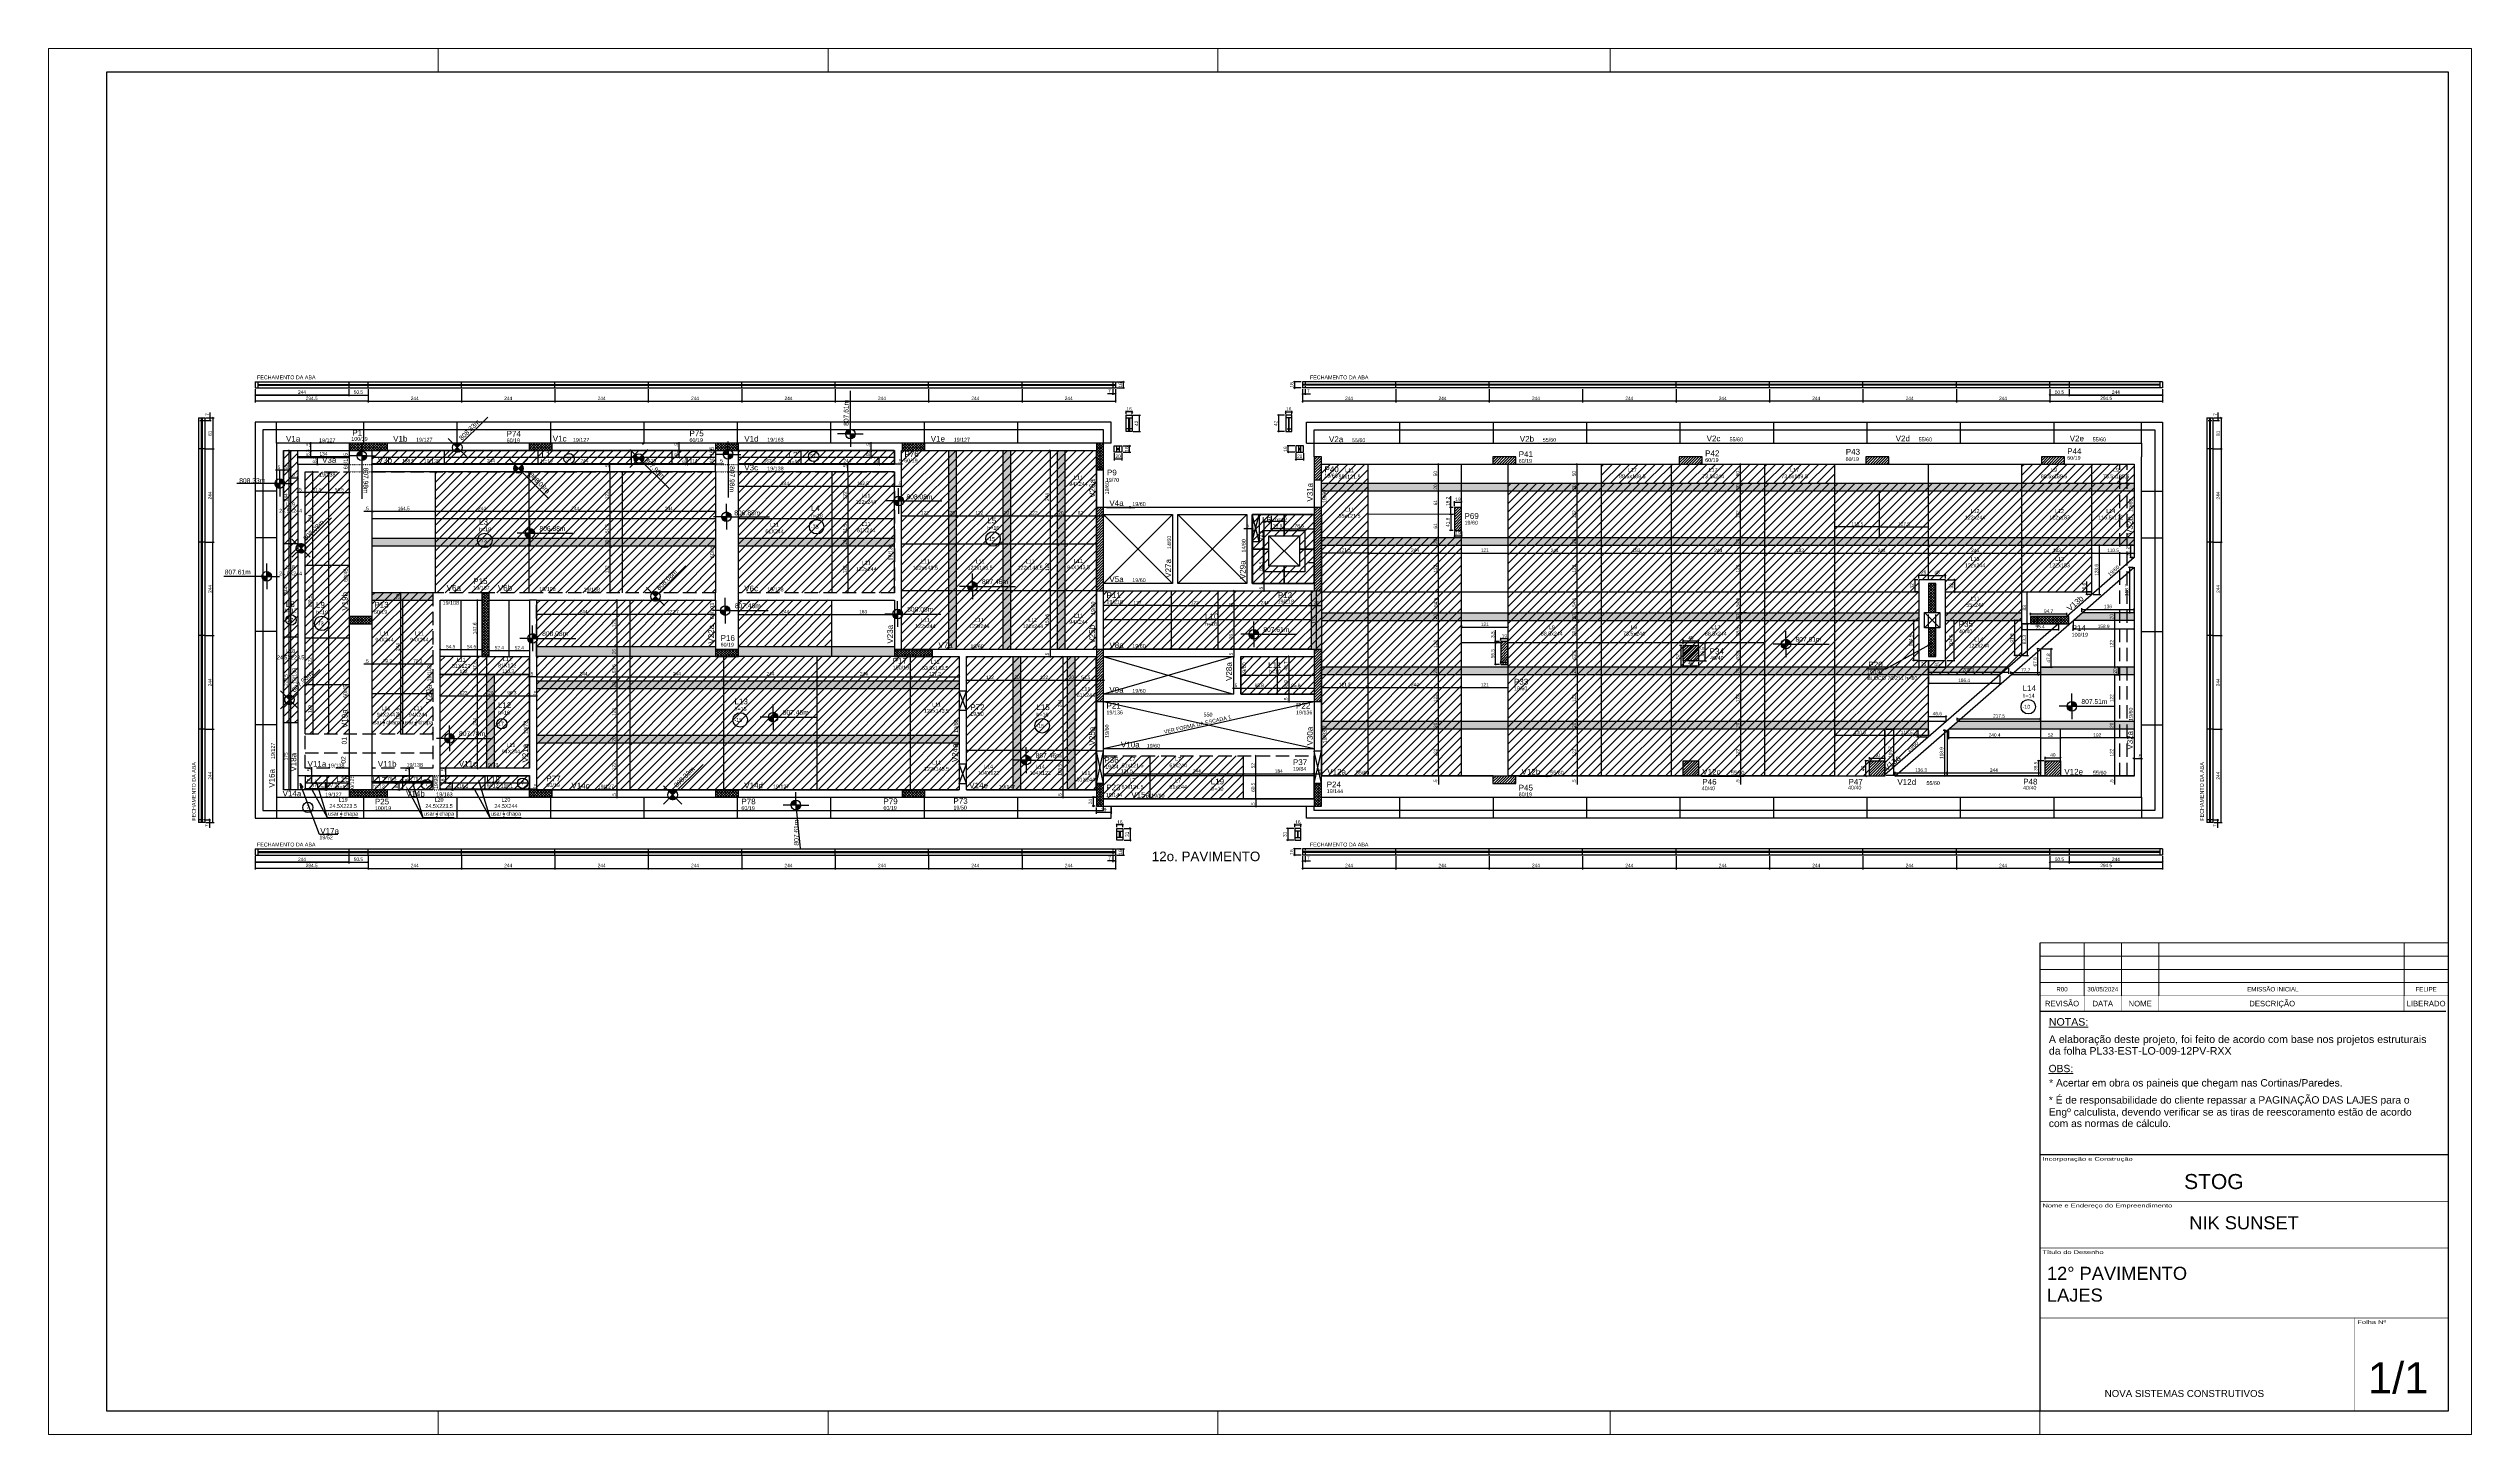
# Model space of a CAD drawing. Extents: x 2487 to 8815, y 325 to 3946.
import ezdxf
from ezdxf import colors
from ezdxf.entities.mleader import LeaderData, LeaderLine
from ezdxf.enums import TextEntityAlignment as Align
from ezdxf.math import Vec2, Vec3

# ---------------------------------------------------------------- set-up
doc = ezdxf.new("R2010")
doc.units = 0
for name, pattern in [('ESTILO_TQS_0001', [1, 0.7, -0.3]), ('ESTILO_TQS_0002', [0.4, 0.1, -0.3]), ('HIDDEN', [0.375, 0.25, -0.125])]:
    doc.linetypes.add(name, pattern=pattern)
for name, color, linetype in [('1', 1, 'Continuous'), ('2', 2, 'Continuous'), ('3', 3, 'Continuous'), ('4', 4, 'Continuous'), ('6', 6, 'Continuous'), ('7', 7, 'Continuous'), ('AUX00', 7, 'Continuous'), ('COTA', 241, 'Continuous'), ('Painéis', 200, 'Continuous'), ('Pilares', 5, 'Continuous'), ('SARR_2.2x7', 40, 'Continuous')]:
    doc.layers.add(name, color=color, linetype=linetype)
for name, color, linetype, lineweight in [('CARIMBO', 255, 'Continuous', 9), ('FOLHA', 255, 'Continuous', 5), ('Folhas', 255, 'Continuous', 9), ('Hachura', 251, 'Continuous', 9), ('REAPROVEITAMENTO', 251, 'Continuous', 9)]:
    doc.layers.add(name, color=color, linetype=linetype, lineweight=lineweight)
doc.styles.add('ARIAL', font='arial.ttf')
doc.styles.add('COTA TECNICA-50', font='techl___.ttf', dxfattribs={"height": 9})
doc.styles.get("Standard").update_dxf_attribs({"font": 'arial.ttf'})
doc.styles.add('Tecnologia', font='')
doc.styles.add('VERDANA', font='verdana.ttf', dxfattribs={"oblique": 15})
doc.styles.get('Tecnologia').set_extended_font_data('Forgotten Futurist')
doc.dimstyles.new('COTA PAINEL-50', dxfattribs={"dimtxt": 9, "dimasz": 3, "dimexe": 3, "dimexo": 3, "dimgap": 3, "dimtad": 1, "dimdec": 1, "dimzin": 12, "dimdsep": 46, "dimtxsty": 'COTA TECNICA-50', "dimblk1": 'OBLIQUE', "dimblk2": 'OBLIQUE', "dimsah": 1, "dimcen": 0.9, "dimclrd": 4, "dimclre": 4, "dimclrt": 240, "dimadec": 1, "dimazin": 3, "dimtfac": 1, "dimtdec": 1, "dimtmove": 0, "dimatfit": 3, "dimfxl": 1, "dimtolj": 1, "dimtzin": 12, "dimarcsym": 0})
pattern_1 = [(45, (72.207, -25.243), (-11.22532, 11.22532), [])]

# ---------------------------------------------------------------- blocks, each defined once
blk = doc.blocks.new('Carimbo Laje')
at = {"layer": 'CARIMBO', "color": 30}
for points, const_width in [([(124981.9, 144853.7), (123684.7, 144853.7), (123684.7, 144038.4)], 4.45), ([(123684.7, 144705.5), (124981.9, 144705.5)], 1.48), ([(123684.7, 144557.3), (124981.9, 144557.3)], 1.48), ([(123684.7, 144334.9), (124981.9, 144334.9)], 1.48), ([(124685.4, 144038.4), (124685.4, 144334.9)], 1.48), ([(123684.7, 144038.4), (124981.9, 144038.4)], 1.48)]:
    blk.add_lwpolyline(points, dxfattribs=dict(at, const_width=const_width))
at = {"color": 0, "linetype": 'Continuous', "ltscale": 5, "style": 'ARIAL'}
blk.add_text('NOVA SISTEMAS CONSTRUTIVOS', height=22.118, dxfattribs=at).set_placement((123890.4, 144083.7))
at = {"color": 7, "style": 'ARIAL'}
blk.add_attdef('INCORPORAÇÃO_E_CONTRUÇÃO', text='', height=45.7, dxfattribs=at).set_placement((124364.7, 144777.9), align=Align.MIDDLE_CENTER)
blk.add_attdef('NOME_DA_OBRA', text='', height=41.5, dxfattribs=at).set_placement((124333.3, 144616.6), align=Align.CENTER)
for tag, p in [('PAVIMENTO', (123706.9, 144455.9)), ('TIPO_DE_PROJETO', (123706.9, 144386.8))]:
    blk.add_attdef(tag, p, '', height=41.5, dxfattribs=at)
at = {"color": 7, "style": 'ARIAL', "oblique": 10}
blk.add_attdef('FOLHA_Nº', text='', height=111.2, dxfattribs=at).set_placement((124832.8, 144149.1), align=Align.CENTER)
at = {"layer": 'CARIMBO', "color": 7, "style": 'VERDANA'}
blk.add_attdef('ENDEREÇO', text='', height=14.8, dxfattribs=at).set_placement((124333.3, 144572.1), align=Align.CENTER)
at = {"layer": 'Folhas', "style": 'Tecnologia', "width": 1.5}
for s, p in [('Incorporação e Construção', (123692.5, 144846.3)), ('Nome e Endereço do Empreendimento', (123692.5, 144698.1)), ('Título do Desenho', (123692.5, 144549.8)), ('Folha Nº', (124693.1, 144327.5))]:
    blk.add_text(s, height=11.86, dxfattribs=at).set_placement(p, align=Align.TOP_LEFT)
blk = doc.blocks.new('Revisão Carimbo')
at = {"color": 30}
for p, q in [((0, 155), (925, 155)), ((0, 125), (925, 125)), ((100, 35), (100, 155)), ((184.66, 35), (184.66, 155)), ((269.32, 35), (269.32, 155)), ((825, 35), (825, 155)), ((0, 95), (925, 95)), ((0, 65), (925, 65))]:
    blk.add_line(p, q, dxfattribs=at)
for points, const_width in [([(0, 0), (0, 155)], 3), ([(0, 0), (920, 0)], 3), ([(0, 35), (925, 35)], 1), ([(100, 35), (100, 0)], 1), ([(184.66, 35), (184.66, 0)], 1), ([(269.32, 35), (269.32, 0)], 1), ([(825, 35), (825, 0)], 1)]:
    blk.add_lwpolyline(points, dxfattribs=dict(at, const_width=const_width))
at = {"color": 7, "style": 'ARIAL'}
for s, p in [('REVISÃO', (50, 17.5)), ('DATA', (142.33, 17.5)), ('NOME', (226.99, 17.5)), ('DESCRIÇÃO', (526.27, 17.5)), ('LIBERADO', (875, 17.5))]:
    blk.add_text(s, height=12.5, dxfattribs=at).set_placement(p, align=Align.MIDDLE_CENTER)
at = {"layer": 'CARIMBO', "color": 7, "style": 'ARIAL'}
for tag, p in [('REVISÃO_03', (50, 140)), ('REVISÃO_02', (50, 110)), ('DATA', (142.33, 140)), ('DATA', (142.33, 110)), ('NOME', (226.99, 140)), ('NOME', (226.99, 110)), ('LIBERADO', (875, 140)), ('LIBERADO', (875, 110)), ('REVISÃO_01', (50, 80)), ('REVISÃO_00', (50, 50)), ('DATA', (142.33, 80)), ('DATA', (142.33, 50)), ('NOME', (226.99, 80)), ('NOME', (226.99, 50)), ('LIBERADO', (875, 80)), ('LIBERADO', (875, 50))]:
    blk.add_attdef(tag, text='', height=10, dxfattribs=at).set_placement(p, align=Align.MIDDLE_CENTER)
for p in [(279.32, 140), (279.32, 110), (279.32, 80), (279.32, 50)]:
    blk.add_attdef('DESCRIÇÃO', text='', height=10, dxfattribs=at).set_placement(p, align=Align.MIDDLE_LEFT)
blk = doc.blocks.new('_Oblique')
at = {"color": 0, "linetype": 'ByBlock', "lineweight": -2}
blk.add_line((-0.5, -0.5), (0.5, 0.5), dxfattribs=at)
blk = doc.blocks.new('*D354')
at = {"layer": 'COTA', "color": 4, "lineweight": -2, "transparency": 16777216}
for p, q in [((5680.3, 2725), (5680.3, 2688.3)), ((5714.1, 2691.3), (5680.3, 2691.3))]:
    blk.add_line(p, q, dxfattribs=at)
at = {"layer": 'Defpoints', "color": 0, "transparency": 16777216}
for p in [(5680.3, 2728), (5680.3, 2691.3), (5714.1, 2691.3)]:
    blk.add_point(p, dxfattribs=at)
at = {"layer": 'COTA', "color": 4, "lineweight": -2, "transparency": 16777216, "xscale": 3, "yscale": 3, "zscale": 3, "rotation": 180}
blk.add_blockref('_Oblique', (5680.3, 2691.3), dxfattribs=at)
at = {"layer": 'COTA', "color": 4, "lineweight": -2, "transparency": 16777216, "xscale": 3, "yscale": 3, "zscale": 3}
blk.add_blockref('_Oblique', (5714.1, 2691.3), dxfattribs=at)
at = {"layer": 'COTA', "color": 240, "transparency": 16777216, "insert": (5697.2, 2699), "char_height": 9, "attachment_point": 5, "style": 'COTA TECNICA-50'}
blk.add_mtext('\\A1;33.9', dxfattribs=at)
blk = doc.blocks.new('*D125')
at = {"layer": 'COTA', "color": 4, "lineweight": -2, "transparency": 16777216}
for p, q in [((5630.6, 2691.3), (5609, 2691.3)), ((5631.1, 2691.3), (5630.6, 2691.3)), ((5631.1, 2691.3), (5634.1, 2691.3))]:
    blk.add_line(p, q, dxfattribs=at)
at = {"layer": 'Defpoints', "color": 0, "transparency": 16777216}
for p in [(5630.6, 2691.3), (5630.6, 2691.3), (5631.1, 2691.3)]:
    blk.add_point(p, dxfattribs=at)
at = {"layer": 'COTA', "color": 4, "lineweight": -2, "transparency": 16777216, "xscale": 3, "yscale": 3, "zscale": 3}
blk.add_blockref('_Oblique', (5630.6, 2691.3), dxfattribs=at)
at = {"layer": 'COTA', "color": 4, "lineweight": -2, "transparency": 16777216, "xscale": 3, "yscale": 3, "zscale": 3, "rotation": 180}
blk.add_blockref('_Oblique', (5631.1, 2691.3), dxfattribs=at)
at = {"layer": 'COTA', "color": 240, "transparency": 16777216, "insert": (5616.8, 2698.9), "char_height": 9, "attachment_point": 5, "style": 'COTA TECNICA-50'}
blk.add_mtext('\\A1;.5', dxfattribs=at)
blk = doc.blocks.new('*D355')
at = {"layer": 'COTA', "color": 4, "lineweight": -2, "transparency": 16777216}
for p, q in [((5711.1, 2710.2), (5658.4, 2710.2)), ((5661.4, 2710.2), (5661.4, 2638))]:
    blk.add_line(p, q, dxfattribs=at)
at = {"layer": 'Defpoints', "color": 0, "transparency": 16777216}
for p in [(5714.1, 2710.2), (5661.4, 2638), (5661.4, 2638)]:
    blk.add_point(p, dxfattribs=at)
at = {"layer": 'COTA', "color": 4, "lineweight": -2, "transparency": 16777216, "xscale": 3, "yscale": 3, "zscale": 3}
for p, rotation in [((5661.4, 2710.2), 90), ((5661.4, 2638), 270)]:
    blk.add_blockref('_Oblique', p, dxfattribs=dict(at, rotation=rotation))
at = {"layer": 'COTA', "color": 240, "transparency": 16777216, "insert": (5653.8, 2674.1), "char_height": 9, "attachment_point": 5, "rotation": 90, "style": 'COTA TECNICA-50'}
blk.add_mtext('\\A1;72.2', dxfattribs=at)
blk = doc.blocks.new('*D356')
at = {"layer": 'COTA', "color": 4, "lineweight": -2, "transparency": 16777216}
for p, q in [((5661.4, 2638), (5661.4, 2548.5)), ((5661, 2548.5), (5664.4, 2548.5))]:
    blk.add_line(p, q, dxfattribs=at)
at = {"layer": 'Defpoints', "color": 0, "transparency": 16777216}
for p in [(5661.4, 2638), (5658, 2548.5), (5661.4, 2548.5)]:
    blk.add_point(p, dxfattribs=at)
at = {"layer": 'COTA', "color": 4, "lineweight": -2, "transparency": 16777216, "xscale": 3, "yscale": 3, "zscale": 3}
for p, rotation in [((5661.4, 2638), 90), ((5661.4, 2548.5), 270)]:
    blk.add_blockref('_Oblique', p, dxfattribs=dict(at, rotation=rotation))
at = {"layer": 'COTA', "color": 240, "transparency": 16777216, "insert": (5653.7, 2593.2), "char_height": 9, "attachment_point": 5, "rotation": 90, "style": 'COTA TECNICA-50'}
blk.add_mtext('\\A1;89.5', dxfattribs=at)
blk = doc.blocks.new('*D126')
at = {"layer": 'COTA', "color": 4, "lineweight": -2, "transparency": 16777216}
for p, q in [((5661.4, 2548.5), (5661.4, 2551.5)), ((5661.4, 2548.5), (5661.4, 2548)), ((5661.4, 2548), (5661.4, 2526.4))]:
    blk.add_line(p, q, dxfattribs=at)
at = {"layer": 'Defpoints', "color": 0, "transparency": 16777216}
for p in [(5661.4, 2548.5), (5661.4, 2548), (5661.4, 2548)]:
    blk.add_point(p, dxfattribs=at)
at = {"layer": 'COTA', "color": 4, "lineweight": -2, "transparency": 16777216, "xscale": 3, "yscale": 3, "zscale": 3}
for p, rotation in [((5661.4, 2548.5), 270), ((5661.4, 2548), 90)]:
    blk.add_blockref('_Oblique', p, dxfattribs=dict(at, rotation=rotation))
at = {"layer": 'COTA', "color": 240, "transparency": 16777216, "insert": (5653.8, 2534.2), "char_height": 9, "attachment_point": 5, "rotation": 90, "style": 'COTA TECNICA-50'}
blk.add_mtext('\\A1;.5', dxfattribs=at)
blk = doc.blocks.new('*D127')
at = {"layer": 'COTA', "color": 4, "lineweight": -2, "transparency": 16777216}
blk.add_line((3219.1, 2785.8), (3157.6, 2785.8), dxfattribs=at)
at = {"layer": 'Defpoints', "color": 0, "transparency": 16777216}
for p in [(3157.6, 2785.8), (3157.6, 2785.8), (3219.1, 2785.8)]:
    blk.add_point(p, dxfattribs=at)
at = {"layer": 'COTA', "color": 4, "lineweight": -2, "transparency": 16777216, "xscale": 3, "yscale": 3, "zscale": 3, "rotation": 180}
blk.add_blockref('_Oblique', (3157.6, 2785.8), dxfattribs=at)
at = {"layer": 'COTA', "color": 4, "lineweight": -2, "transparency": 16777216, "xscale": 3, "yscale": 3, "zscale": 3}
blk.add_blockref('_Oblique', (3219.1, 2785.8), dxfattribs=at)
at = {"layer": 'COTA', "color": 240, "transparency": 16777216, "insert": (3188.4, 2793.4), "char_height": 9, "attachment_point": 5, "style": 'COTA TECNICA-50'}
blk.add_mtext('\\A1;61.5', dxfattribs=at)
blk = doc.blocks.new('*D128')
at = {"layer": 'COTA', "color": 4, "lineweight": -2, "transparency": 16777216}
for p, q in [((3157.1, 2785.8), (3135.5, 2785.8)), ((3157.6, 2785.8), (3157.1, 2785.8)), ((3157.6, 2785.8), (3160.6, 2785.8))]:
    blk.add_line(p, q, dxfattribs=at)
at = {"layer": 'Defpoints', "color": 0, "transparency": 16777216}
for p in [(3157.1, 2785.8), (3157.1, 2785.8), (3157.6, 2785.8)]:
    blk.add_point(p, dxfattribs=at)
at = {"layer": 'COTA', "color": 4, "lineweight": -2, "transparency": 16777216, "xscale": 3, "yscale": 3, "zscale": 3}
blk.add_blockref('_Oblique', (3157.1, 2785.8), dxfattribs=at)
at = {"layer": 'COTA', "color": 4, "lineweight": -2, "transparency": 16777216, "xscale": 3, "yscale": 3, "zscale": 3, "rotation": 180}
blk.add_blockref('_Oblique', (3157.6, 2785.8), dxfattribs=at)
at = {"layer": 'COTA', "color": 240, "transparency": 16777216, "insert": (3143.3, 2793.4), "char_height": 9, "attachment_point": 5, "style": 'COTA TECNICA-50'}
blk.add_mtext('\\A1;.5', dxfattribs=at)
blk = doc.blocks.new('*D129')
at = {"layer": 'COTA', "color": 4, "lineweight": -2, "transparency": 16777216}
for p, q in [((3160.6, 2840), (3180.5, 2840)), ((3177.5, 2596), (3177.5, 2840)), ((3160.6, 2596), (3180.5, 2596))]:
    blk.add_line(p, q, dxfattribs=at)
at = {"layer": 'Defpoints', "color": 0, "transparency": 16777216}
for p in [(3157.6, 2840), (3177.5, 2840), (3157.6, 2596)]:
    blk.add_point(p, dxfattribs=at)
at = {"layer": 'COTA', "color": 4, "lineweight": -2, "transparency": 16777216, "xscale": 3, "yscale": 3, "zscale": 3}
for p, rotation in [((3177.5, 2840), 90), ((3177.5, 2596), 270)]:
    blk.add_blockref('_Oblique', p, dxfattribs=dict(at, rotation=rotation))
at = {"layer": 'COTA', "color": 240, "transparency": 16777216, "insert": (3169.9, 2718), "char_height": 9, "attachment_point": 5, "rotation": 90, "style": 'COTA TECNICA-50'}
blk.add_mtext('\\A1;244', dxfattribs=at)
blk = doc.blocks.new('*D130')
at = {"layer": 'COTA', "color": 4, "lineweight": -2, "transparency": 16777216}
for p, q in [((3160.6, 2596), (3180.5, 2596)), ((3177.5, 2596), (3177.5, 2406.5)), ((3160.6, 2406.5), (3180.5, 2406.5))]:
    blk.add_line(p, q, dxfattribs=at)
at = {"layer": 'Defpoints', "color": 0, "transparency": 16777216}
for p in [(3157.6, 2596), (3157.6, 2406.5), (3177.5, 2406.5)]:
    blk.add_point(p, dxfattribs=at)
at = {"layer": 'COTA', "color": 4, "lineweight": -2, "transparency": 16777216, "xscale": 3, "yscale": 3, "zscale": 3}
for p, rotation in [((3177.5, 2596), 90), ((3177.5, 2406.5), 270)]:
    blk.add_blockref('_Oblique', p, dxfattribs=dict(at, rotation=rotation))
at = {"layer": 'COTA', "color": 240, "transparency": 16777216, "insert": (3169.9, 2501.2), "char_height": 9, "attachment_point": 5, "rotation": 90, "style": 'COTA TECNICA-50'}
blk.add_mtext('\\A1;189.5', dxfattribs=at)
blk = doc.blocks.new('*D131')
at = {"layer": 'COTA', "color": 4, "lineweight": -2, "transparency": 16777216}
for p, q in [((5583, 2528.9), (5583, 2452.9)), ((5586, 2528.9), (5586, 2528.9))]:
    blk.add_line(p, q, dxfattribs=at)
at = {"layer": 'Defpoints', "color": 0, "transparency": 16777216}
for p in [(5583, 2528.9), (5583, 2452.9), (5583, 2452.9)]:
    blk.add_point(p, dxfattribs=at)
at = {"layer": 'COTA', "color": 4, "lineweight": -2, "transparency": 16777216, "xscale": 3, "yscale": 3, "zscale": 3}
for p, rotation in [((5583, 2528.9), 90), ((5583, 2452.9), 270)]:
    blk.add_blockref('_Oblique', p, dxfattribs=dict(at, rotation=rotation))
at = {"layer": 'COTA', "color": 240, "transparency": 16777216, "insert": (5575.4, 2490.9), "char_height": 9, "attachment_point": 5, "rotation": 90, "style": 'COTA TECNICA-50'}
blk.add_mtext('\\A1;76', dxfattribs=at)
blk = doc.blocks.new('*D132')
at = {"layer": 'COTA', "color": 4, "lineweight": -2, "transparency": 16777216}
for p, q in [((5419.6, 2493.5), (5419.6, 2493.5)), ((5419.6, 2490.5), (5541.6, 2490.5)), ((5541.6, 2493.5), (5541.6, 2493.5))]:
    blk.add_line(p, q, dxfattribs=at)
at = {"layer": 'Defpoints', "color": 0, "transparency": 16777216}
for p in [(5419.6, 2490.5), (5541.6, 2490.5), (5541.6, 2490.5)]:
    blk.add_point(p, dxfattribs=at)
at = {"layer": 'COTA', "color": 4, "lineweight": -2, "transparency": 16777216, "xscale": 3, "yscale": 3, "zscale": 3, "rotation": 180}
blk.add_blockref('_Oblique', (5419.6, 2490.5), dxfattribs=at)
at = {"layer": 'COTA', "color": 4, "lineweight": -2, "transparency": 16777216, "xscale": 3, "yscale": 3, "zscale": 3}
blk.add_blockref('_Oblique', (5541.6, 2490.5), dxfattribs=at)
at = {"layer": 'COTA', "color": 240, "transparency": 16777216, "insert": (5480.6, 2498), "char_height": 9, "attachment_point": 5, "style": 'COTA TECNICA-50'}
blk.add_mtext('\\A1;122', dxfattribs=at)
blk = doc.blocks.new('*D133')
at = {"layer": 'COTA', "color": 4, "lineweight": -2, "transparency": 16777216}
for p, q in [((5541.6, 2493.5), (5541.6, 2493.5)), ((5541.6, 2490.5), (5785.6, 2490.5)), ((5785.6, 2493.5), (5785.6, 2493.5))]:
    blk.add_line(p, q, dxfattribs=at)
at = {"layer": 'Defpoints', "color": 0, "transparency": 16777216}
for p in [(5541.6, 2490.5), (5785.6, 2490.5), (5785.6, 2490.5)]:
    blk.add_point(p, dxfattribs=at)
at = {"layer": 'COTA', "color": 4, "lineweight": -2, "transparency": 16777216, "xscale": 3, "yscale": 3, "zscale": 3, "rotation": 180}
blk.add_blockref('_Oblique', (5541.6, 2490.5), dxfattribs=at)
at = {"layer": 'COTA', "color": 4, "lineweight": -2, "transparency": 16777216, "xscale": 3, "yscale": 3, "zscale": 3}
blk.add_blockref('_Oblique', (5785.6, 2490.5), dxfattribs=at)
at = {"layer": 'COTA', "color": 240, "transparency": 16777216, "insert": (5663.6, 2498), "char_height": 9, "attachment_point": 5, "style": 'COTA TECNICA-50'}
blk.add_mtext('\\A1;244', dxfattribs=at)
blk = doc.blocks.new('*D134')
at = {"layer": 'COTA', "color": 4, "lineweight": -2, "transparency": 16777216}
blk.add_line((5419.6, 2490.5), (5242.6, 2490.5), dxfattribs=at)
at = {"layer": 'Defpoints', "color": 0, "transparency": 16777216}
for p in [(5242.6, 2490.5), (5242.6, 2490.5), (5419.6, 2490.5)]:
    blk.add_point(p, dxfattribs=at)
at = {"layer": 'COTA', "color": 4, "lineweight": -2, "transparency": 16777216, "xscale": 3, "yscale": 3, "zscale": 3, "rotation": 180}
blk.add_blockref('_Oblique', (5242.6, 2490.5), dxfattribs=at)
at = {"layer": 'COTA', "color": 4, "lineweight": -2, "transparency": 16777216, "xscale": 3, "yscale": 3, "zscale": 3}
blk.add_blockref('_Oblique', (5419.6, 2490.5), dxfattribs=at)
at = {"layer": 'COTA', "color": 240, "transparency": 16777216, "insert": (5331.1, 2498), "char_height": 9, "attachment_point": 5, "style": 'COTA TECNICA-50'}
blk.add_mtext('\\A1;177', dxfattribs=at)
blk = doc.blocks.new('*D135')
at = {"layer": 'COTA', "color": 4, "lineweight": -2, "transparency": 16777216}
for p, q in [((5785.6, 2493.5), (5785.6, 2493.5)), ((5785.6, 2490.5), (5811.6, 2490.5)), ((5811.6, 2493.5), (5811.6, 2493.5))]:
    blk.add_line(p, q, dxfattribs=at)
at = {"layer": 'Defpoints', "color": 0, "transparency": 16777216}
for p in [(5785.6, 2490.5), (5811.6, 2490.5), (5811.6, 2490.5)]:
    blk.add_point(p, dxfattribs=at)
at = {"layer": 'COTA', "color": 4, "lineweight": -2, "transparency": 16777216, "xscale": 3, "yscale": 3, "zscale": 3, "rotation": 180}
blk.add_blockref('_Oblique', (5785.6, 2490.5), dxfattribs=at)
at = {"layer": 'COTA', "color": 4, "lineweight": -2, "transparency": 16777216, "xscale": 3, "yscale": 3, "zscale": 3}
blk.add_blockref('_Oblique', (5811.6, 2490.5), dxfattribs=at)
at = {"layer": 'COTA', "color": 240, "transparency": 16777216, "insert": (5798.6, 2498), "char_height": 9, "attachment_point": 5, "style": 'COTA TECNICA-50'}
blk.add_mtext('\\A1;26', dxfattribs=at)
blk = doc.blocks.new('*D136')
at = {"layer": 'COTA', "color": 4, "lineweight": -2, "transparency": 16777216}
for p, q in [((5798.5, 2375.9), (5798.5, 2528.9)), ((5795.8, 2375.9), (5795.5, 2375.9))]:
    blk.add_line(p, q, dxfattribs=at)
at = {"layer": 'Defpoints', "color": 0, "transparency": 16777216}
for p in [(5798.5, 2528.9), (5798.5, 2528.9), (5798.8, 2375.9)]:
    blk.add_point(p, dxfattribs=at)
at = {"layer": 'COTA', "color": 4, "lineweight": -2, "transparency": 16777216, "xscale": 3, "yscale": 3, "zscale": 3}
for p, rotation in [((5798.5, 2528.9), 90), ((5798.5, 2375.9), 270)]:
    blk.add_blockref('_Oblique', p, dxfattribs=dict(at, rotation=rotation))
at = {"layer": 'COTA', "color": 240, "transparency": 16777216, "insert": (5790.9, 2452.4), "char_height": 9, "attachment_point": 5, "rotation": 90, "style": 'COTA TECNICA-50'}
blk.add_mtext('\\A1;153', dxfattribs=at)
blk = doc.blocks.new('*D357')
at = {"layer": 'COTA', "color": 4, "lineweight": -2, "transparency": 16777216}
for p, q in [((5583, 2452.9), (5583, 2376.4)), ((5586, 2452.9), (5586, 2452.9))]:
    blk.add_line(p, q, dxfattribs=at)
at = {"layer": 'Defpoints', "color": 0, "transparency": 16777216}
for p in [(5583, 2452.9), (5583, 2376.4), (5583, 2376.4)]:
    blk.add_point(p, dxfattribs=at)
at = {"layer": 'COTA', "color": 4, "lineweight": -2, "transparency": 16777216, "xscale": 3, "yscale": 3, "zscale": 3}
for p, rotation in [((5583, 2452.9), 90), ((5583, 2376.4), 270)]:
    blk.add_blockref('_Oblique', p, dxfattribs=dict(at, rotation=rotation))
at = {"layer": 'COTA', "color": 240, "transparency": 16777216, "insert": (5575.4, 2414.7), "char_height": 9, "attachment_point": 5, "rotation": 90, "style": 'COTA TECNICA-50'}
blk.add_mtext('\\A1;76.5', dxfattribs=at)
blk = doc.blocks.new('*D137')
at = {"layer": 'COTA', "color": 4, "lineweight": -2, "transparency": 16777216}
for p, q in [((5580, 2375.9), (5580, 2375.9)), ((5583, 2376.4), (5583, 2379.4)), ((5583, 2376.4), (5583, 2375.9)), ((5583, 2375.9), (5583, 2354.4))]:
    blk.add_line(p, q, dxfattribs=at)
at = {"layer": 'Defpoints', "color": 0, "transparency": 16777216}
for p in [(5583, 2376.4), (5583, 2375.9), (5583, 2375.9)]:
    blk.add_point(p, dxfattribs=at)
at = {"layer": 'COTA', "color": 4, "lineweight": -2, "transparency": 16777216, "xscale": 3, "yscale": 3, "zscale": 3}
for p, rotation in [((5583, 2376.4), 270), ((5583, 2375.9), 90)]:
    blk.add_blockref('_Oblique', p, dxfattribs=dict(at, rotation=rotation))
at = {"layer": 'COTA', "color": 240, "transparency": 16777216, "insert": (5575.4, 2362.1), "char_height": 9, "attachment_point": 5, "rotation": 90, "style": 'COTA TECNICA-50'}
blk.add_mtext('\\A1;.5', dxfattribs=at)
blk = doc.blocks.new('*D138')
at = {"layer": 'COTA', "color": 4, "lineweight": -2, "transparency": 16777216}
for p, q in [((3219.1, 2785.8), (3273.6, 2785.8)), ((3219.1, 2782.8), (3219.1, 2782.8))]:
    blk.add_line(p, q, dxfattribs=at)
at = {"layer": 'Defpoints', "color": 0, "transparency": 16777216}
for p in [(3219.1, 2785.8), (3273.6, 2785.8), (3273.6, 2785.8)]:
    blk.add_point(p, dxfattribs=at)
at = {"layer": 'COTA', "color": 4, "lineweight": -2, "transparency": 16777216, "xscale": 3, "yscale": 3, "zscale": 3, "rotation": 180}
blk.add_blockref('_Oblique', (3219.1, 2785.8), dxfattribs=at)
at = {"layer": 'COTA', "color": 4, "lineweight": -2, "transparency": 16777216, "xscale": 3, "yscale": 3, "zscale": 3}
blk.add_blockref('_Oblique', (3273.6, 2785.8), dxfattribs=at)
at = {"layer": 'COTA', "color": 240, "transparency": 16777216, "insert": (3246.4, 2793.4), "char_height": 9, "attachment_point": 5, "style": 'COTA TECNICA-50'}
blk.add_mtext('\\A1;54.5', dxfattribs=at)
blk = doc.blocks.new('*D139')
at = {"layer": 'COTA', "color": 4, "lineweight": -2, "transparency": 16777216}
blk.add_line((5714.1, 2691.3), (5792.6, 2691.3), dxfattribs=at)
at = {"layer": 'Defpoints', "color": 0, "transparency": 16777216}
for p in [(5714.1, 2691.3), (5792.6, 2691.3), (5792.6, 2691.3)]:
    blk.add_point(p, dxfattribs=at)
at = {"layer": 'COTA', "color": 4, "lineweight": -2, "transparency": 16777216, "xscale": 3, "yscale": 3, "zscale": 3, "rotation": 180}
blk.add_blockref('_Oblique', (5714.1, 2691.3), dxfattribs=at)
at = {"layer": 'COTA', "color": 4, "lineweight": -2, "transparency": 16777216, "xscale": 3, "yscale": 3, "zscale": 3}
blk.add_blockref('_Oblique', (5792.6, 2691.3), dxfattribs=at)
at = {"layer": 'COTA', "color": 240, "transparency": 16777216, "insert": (5753.4, 2698.9), "char_height": 9, "attachment_point": 5, "style": 'COTA TECNICA-50'}
blk.add_mtext('\\A1;78.5', dxfattribs=at)
blk = doc.blocks.new('*D140')
at = {"layer": 'COTA', "color": 4, "lineweight": -2, "transparency": 16777216}
blk.add_line((6116.8, 2045.5), (6116.8, 2167.5), dxfattribs=at)
at = {"layer": 'Defpoints', "color": 0, "transparency": 16777216}
for p in [(6116.8, 2167.5), (6116.8, 2167.5), (6116.8, 2045.5)]:
    blk.add_point(p, dxfattribs=at)
at = {"layer": 'COTA', "color": 4, "lineweight": -2, "transparency": 16777216, "xscale": 3, "yscale": 3, "zscale": 3}
for p, rotation in [((6116.8, 2167.5), 90), ((6116.8, 2045.5), 270)]:
    blk.add_blockref('_Oblique', p, dxfattribs=dict(at, rotation=rotation))
at = {"layer": 'COTA', "color": 240, "transparency": 16777216, "insert": (6109.3, 2106.5), "char_height": 9, "attachment_point": 5, "rotation": 90, "style": 'COTA TECNICA-50'}
blk.add_mtext('\\A1;122', dxfattribs=at)
blk = doc.blocks.new('*D141')
at = {"layer": 'COTA', "color": 4, "lineweight": -2, "transparency": 16777216}
blk.add_line((6116.8, 2167.5), (6116.8, 2187.5), dxfattribs=at)
at = {"layer": 'Defpoints', "color": 0, "transparency": 16777216}
for p in [(6116.8, 2187.5), (6116.8, 2187.5), (6116.8, 2167.5)]:
    blk.add_point(p, dxfattribs=at)
at = {"layer": 'COTA', "color": 4, "lineweight": -2, "transparency": 16777216, "xscale": 3, "yscale": 3, "zscale": 3}
for p, rotation in [((6116.8, 2187.5), 90), ((6116.8, 2167.5), 270)]:
    blk.add_blockref('_Oblique', p, dxfattribs=dict(at, rotation=rotation))
at = {"layer": 'COTA', "color": 240, "transparency": 16777216, "insert": (6109.2, 2177.5), "char_height": 9, "attachment_point": 5, "rotation": 90, "style": 'COTA TECNICA-50'}
blk.add_mtext('\\A1;20', dxfattribs=at)
blk = doc.blocks.new('*D142')
at = {"layer": 'COTA', "color": 4, "lineweight": -2, "transparency": 16777216}
blk.add_line((6116.8, 2187.5), (6116.8, 2309.5), dxfattribs=at)
at = {"layer": 'Defpoints', "color": 0, "transparency": 16777216}
for p in [(6116.8, 2309.5), (6116.8, 2309.5), (6116.8, 2187.5)]:
    blk.add_point(p, dxfattribs=at)
at = {"layer": 'COTA', "color": 4, "lineweight": -2, "transparency": 16777216, "xscale": 3, "yscale": 3, "zscale": 3}
for p, rotation in [((6116.8, 2309.5), 90), ((6116.8, 2187.5), 270)]:
    blk.add_blockref('_Oblique', p, dxfattribs=dict(at, rotation=rotation))
at = {"layer": 'COTA', "color": 240, "transparency": 16777216, "insert": (6109.3, 2248.5), "char_height": 9, "attachment_point": 5, "rotation": 90, "style": 'COTA TECNICA-50'}
blk.add_mtext('\\A1;122', dxfattribs=at)
blk = doc.blocks.new('*D143')
at = {"layer": 'COTA', "color": 4, "lineweight": -2, "transparency": 16777216}
blk.add_line((6116.8, 2309.5), (6116.8, 2329.5), dxfattribs=at)
at = {"layer": 'Defpoints', "color": 0, "transparency": 16777216}
for p in [(6116.8, 2329.5), (6116.8, 2329.5), (6116.8, 2309.5)]:
    blk.add_point(p, dxfattribs=at)
at = {"layer": 'COTA', "color": 4, "lineweight": -2, "transparency": 16777216, "xscale": 3, "yscale": 3, "zscale": 3}
for p, rotation in [((6116.8, 2329.5), 90), ((6116.8, 2309.5), 270)]:
    blk.add_blockref('_Oblique', p, dxfattribs=dict(at, rotation=rotation))
at = {"layer": 'COTA', "color": 240, "transparency": 16777216, "insert": (6109.2, 2319.5), "char_height": 9, "attachment_point": 5, "rotation": 90, "style": 'COTA TECNICA-50'}
blk.add_mtext('\\A1;20', dxfattribs=at)
blk = doc.blocks.new('*D110')
at = {"layer": 'COTA', "color": 4, "lineweight": -2, "transparency": 16777216}
blk.add_line((6116.8, 2329.5), (6116.8, 2451.5), dxfattribs=at)
at = {"layer": 'Defpoints', "color": 0, "transparency": 16777216}
for p in [(6116.8, 2451.5), (6116.8, 2451.5), (6116.8, 2329.5)]:
    blk.add_point(p, dxfattribs=at)
at = {"layer": 'COTA', "color": 4, "lineweight": -2, "transparency": 16777216, "xscale": 3, "yscale": 3, "zscale": 3}
for p, rotation in [((6116.8, 2451.5), 90), ((6116.8, 2329.5), 270)]:
    blk.add_blockref('_Oblique', p, dxfattribs=dict(at, rotation=rotation))
at = {"layer": 'COTA', "color": 240, "transparency": 16777216, "insert": (6109.3, 2390.5), "char_height": 9, "attachment_point": 5, "rotation": 90, "style": 'COTA TECNICA-50'}
blk.add_mtext('\\A1;122', dxfattribs=at)
blk = doc.blocks.new('*D111')
at = {"layer": 'COTA', "color": 4, "lineweight": -2, "transparency": 16777216}
for p, q in [((6116.8, 2451.5), (6116.8, 2471.5)), ((6119.7, 2471.5), (6119.8, 2471.5))]:
    blk.add_line(p, q, dxfattribs=at)
at = {"layer": 'Defpoints', "color": 0, "transparency": 16777216}
for p in [(6116.7, 2471.5), (6116.8, 2471.5), (6116.8, 2451.5)]:
    blk.add_point(p, dxfattribs=at)
at = {"layer": 'COTA', "color": 4, "lineweight": -2, "transparency": 16777216, "xscale": 3, "yscale": 3, "zscale": 3}
for p, rotation in [((6116.8, 2471.5), 90), ((6116.8, 2451.5), 270)]:
    blk.add_blockref('_Oblique', p, dxfattribs=dict(at, rotation=rotation))
at = {"layer": 'COTA', "color": 240, "transparency": 16777216, "insert": (6109.2, 2461.5), "char_height": 9, "attachment_point": 5, "rotation": 90, "style": 'COTA TECNICA-50'}
blk.add_mtext('\\A1;20', dxfattribs=at)
blk = doc.blocks.new('*D112')
at = {"layer": 'COTA', "color": 4, "lineweight": -2, "transparency": 16777216}
for p, q in [((6104.7, 2526), (6120.2, 2526)), ((6117.2, 2471.5), (6117.2, 2526)), ((6119.7, 2471.5), (6120.2, 2471.5))]:
    blk.add_line(p, q, dxfattribs=at)
at = {"layer": 'Defpoints', "color": 0, "transparency": 16777216}
for p in [(6101.7, 2526), (6116.7, 2471.5), (6117.2, 2526)]:
    blk.add_point(p, dxfattribs=at)
at = {"layer": 'COTA', "color": 4, "lineweight": -2, "transparency": 16777216, "xscale": 3, "yscale": 3, "zscale": 3}
for p, rotation in [((6117.2, 2526), 90), ((6117.2, 2471.5), 270)]:
    blk.add_blockref('_Oblique', p, dxfattribs=dict(at, rotation=rotation))
at = {"layer": 'COTA', "color": 240, "transparency": 16777216, "insert": (6109.6, 2498.7), "char_height": 9, "attachment_point": 5, "rotation": 90, "style": 'COTA TECNICA-50'}
blk.add_mtext('\\A1;54.5', dxfattribs=at)
blk = doc.blocks.new('*D113')
at = {"layer": 'COTA', "color": 4, "lineweight": -2, "transparency": 16777216}
for p, q in [((6116.8, 2526), (6116.8, 2648)), ((6119.6, 2648), (6119.8, 2648)), ((6115.3, 2526), (6113.8, 2526))]:
    blk.add_line(p, q, dxfattribs=at)
at = {"layer": 'Defpoints', "color": 0, "transparency": 16777216}
for p in [(6116.6, 2648), (6116.8, 2648), (6118.3, 2526)]:
    blk.add_point(p, dxfattribs=at)
at = {"layer": 'COTA', "color": 4, "lineweight": -2, "transparency": 16777216, "xscale": 3, "yscale": 3, "zscale": 3}
for p, rotation in [((6116.8, 2648), 90), ((6116.8, 2526), 270)]:
    blk.add_blockref('_Oblique', p, dxfattribs=dict(at, rotation=rotation))
at = {"layer": 'COTA', "color": 240, "transparency": 16777216, "insert": (6109.3, 2587), "char_height": 9, "attachment_point": 5, "rotation": 90, "style": 'COTA TECNICA-50'}
blk.add_mtext('\\A1;122', dxfattribs=at)
blk = doc.blocks.new('*D114')
at = {"layer": 'COTA', "color": 4, "lineweight": -2, "transparency": 16777216}
for p, q in [((6114.3, 2668), (6113.8, 2668)), ((6116.8, 2648), (6116.8, 2668)), ((6119.6, 2648), (6119.8, 2648))]:
    blk.add_line(p, q, dxfattribs=at)
at = {"layer": 'Defpoints', "color": 0, "transparency": 16777216}
for p in [(6116.8, 2668), (6117.3, 2668), (6116.6, 2648)]:
    blk.add_point(p, dxfattribs=at)
at = {"layer": 'COTA', "color": 4, "lineweight": -2, "transparency": 16777216, "xscale": 3, "yscale": 3, "zscale": 3}
for p, rotation in [((6116.8, 2668), 90), ((6116.8, 2648), 270)]:
    blk.add_blockref('_Oblique', p, dxfattribs=dict(at, rotation=rotation))
at = {"layer": 'COTA', "color": 240, "transparency": 16777216, "insert": (6109.2, 2658), "char_height": 9, "attachment_point": 5, "rotation": 90, "style": 'COTA TECNICA-50'}
blk.add_mtext('\\A1;20', dxfattribs=at)
blk = doc.blocks.new('*D115')
at = {"layer": 'COTA', "color": 4, "lineweight": -2, "transparency": 16777216}
blk.add_line((5812.1, 2276.5), (5933.6, 2276.5), dxfattribs=at)
at = {"layer": 'Defpoints', "color": 0, "transparency": 16777216}
for p in [(5812.1, 2276.5), (5933.6, 2276.5), (5933.6, 2276.5)]:
    blk.add_point(p, dxfattribs=at)
at = {"layer": 'COTA', "color": 4, "lineweight": -2, "transparency": 16777216, "xscale": 3, "yscale": 3, "zscale": 3, "rotation": 180}
blk.add_blockref('_Oblique', (5812.1, 2276.5), dxfattribs=at)
at = {"layer": 'COTA', "color": 4, "lineweight": -2, "transparency": 16777216, "xscale": 3, "yscale": 3, "zscale": 3}
blk.add_blockref('_Oblique', (5933.6, 2276.5), dxfattribs=at)
at = {"layer": 'COTA', "color": 240, "transparency": 16777216, "insert": (5872.9, 2284.1), "char_height": 9, "attachment_point": 5, "style": 'COTA TECNICA-50'}
blk.add_mtext('\\A1;121.5', dxfattribs=at)
blk = doc.blocks.new('*D338')
at = {"layer": 'COTA', "color": 4, "lineweight": -2, "transparency": 16777216}
for p, q in [((6177.6, 2262.7), (6177.6, 2279.5)), ((5933.6, 2276.5), (6177.6, 2276.5))]:
    blk.add_line(p, q, dxfattribs=at)
at = {"layer": 'Defpoints', "color": 0, "transparency": 16777216}
for p in [(5933.6, 2276.5), (6177.6, 2276.5), (6177.6, 2259.7)]:
    blk.add_point(p, dxfattribs=at)
at = {"layer": 'COTA', "color": 4, "lineweight": -2, "transparency": 16777216, "xscale": 3, "yscale": 3, "zscale": 3, "rotation": 180}
blk.add_blockref('_Oblique', (5933.6, 2276.5), dxfattribs=at)
at = {"layer": 'COTA', "color": 4, "lineweight": -2, "transparency": 16777216, "xscale": 3, "yscale": 3, "zscale": 3}
blk.add_blockref('_Oblique', (6177.6, 2276.5), dxfattribs=at)
at = {"layer": 'COTA', "color": 240, "transparency": 16777216, "insert": (6055.6, 2284.1), "char_height": 9, "attachment_point": 5, "style": 'COTA TECNICA-50'}
blk.add_mtext('\\A1;244', dxfattribs=at)
blk = doc.blocks.new('*D116')
at = {"layer": 'COTA', "color": 4, "lineweight": -2, "transparency": 16777216}
blk.add_line((6177.6, 2276.5), (6298.6, 2276.5), dxfattribs=at)
at = {"layer": 'Defpoints', "color": 0, "transparency": 16777216}
for p in [(6177.6, 2276.5), (6298.6, 2276.5), (6298.6, 2276.5)]:
    blk.add_point(p, dxfattribs=at)
at = {"layer": 'COTA', "color": 4, "lineweight": -2, "transparency": 16777216, "xscale": 3, "yscale": 3, "zscale": 3, "rotation": 180}
blk.add_blockref('_Oblique', (6177.6, 2276.5), dxfattribs=at)
at = {"layer": 'COTA', "color": 4, "lineweight": -2, "transparency": 16777216, "xscale": 3, "yscale": 3, "zscale": 3}
blk.add_blockref('_Oblique', (6298.6, 2276.5), dxfattribs=at)
at = {"layer": 'COTA', "color": 240, "transparency": 16777216, "insert": (6238.1, 2284), "char_height": 9, "attachment_point": 5, "style": 'COTA TECNICA-50'}
blk.add_mtext('\\A1;121', dxfattribs=at)
blk = doc.blocks.new('*D117')
at = {"layer": 'COTA', "color": 4, "lineweight": -2, "transparency": 16777216}
blk.add_line((5812.1, 2628.1), (5933.6, 2628.1), dxfattribs=at)
at = {"layer": 'Defpoints', "color": 0, "transparency": 16777216}
for p in [(5812.1, 2628.1), (5933.6, 2628.1), (5933.6, 2628.1)]:
    blk.add_point(p, dxfattribs=at)
at = {"layer": 'COTA', "color": 4, "lineweight": -2, "transparency": 16777216, "xscale": 3, "yscale": 3, "zscale": 3, "rotation": 180}
blk.add_blockref('_Oblique', (5812.1, 2628.1), dxfattribs=at)
at = {"layer": 'COTA', "color": 4, "lineweight": -2, "transparency": 16777216, "xscale": 3, "yscale": 3, "zscale": 3}
blk.add_blockref('_Oblique', (5933.6, 2628.1), dxfattribs=at)
at = {"layer": 'COTA', "color": 240, "transparency": 16777216, "insert": (5872.9, 2635.7), "char_height": 9, "attachment_point": 5, "style": 'COTA TECNICA-50'}
blk.add_mtext('\\A1;121.5', dxfattribs=at)
blk = doc.blocks.new('*D118')
at = {"layer": 'COTA', "color": 4, "lineweight": -2, "transparency": 16777216}
for p, q in [((5933.6, 2627.6), (6177.6, 2627.6)), ((5933.6, 2625.1), (5933.6, 2624.6))]:
    blk.add_line(p, q, dxfattribs=at)
at = {"layer": 'Defpoints', "color": 0, "transparency": 16777216}
for p in [(5933.6, 2628.1), (6177.6, 2627.6), (6177.6, 2627.6)]:
    blk.add_point(p, dxfattribs=at)
at = {"layer": 'COTA', "color": 4, "lineweight": -2, "transparency": 16777216, "xscale": 3, "yscale": 3, "zscale": 3, "rotation": 180}
blk.add_blockref('_Oblique', (5933.6, 2627.6), dxfattribs=at)
at = {"layer": 'COTA', "color": 4, "lineweight": -2, "transparency": 16777216, "xscale": 3, "yscale": 3, "zscale": 3}
blk.add_blockref('_Oblique', (6177.6, 2627.6), dxfattribs=at)
at = {"layer": 'COTA', "color": 240, "transparency": 16777216, "insert": (6055.6, 2635.2), "char_height": 9, "attachment_point": 5, "style": 'COTA TECNICA-50'}
blk.add_mtext('\\A1;244', dxfattribs=at)
blk = doc.blocks.new('*D119')
at = {"layer": 'COTA', "color": 4, "lineweight": -2, "transparency": 16777216}
blk.add_line((6177.6, 2627.6), (6298.6, 2627.6), dxfattribs=at)
at = {"layer": 'Defpoints', "color": 0, "transparency": 16777216}
for p in [(6177.6, 2627.6), (6298.6, 2627.6), (6298.6, 2627.6)]:
    blk.add_point(p, dxfattribs=at)
at = {"layer": 'COTA', "color": 4, "lineweight": -2, "transparency": 16777216, "xscale": 3, "yscale": 3, "zscale": 3, "rotation": 180}
blk.add_blockref('_Oblique', (6177.6, 2627.6), dxfattribs=at)
at = {"layer": 'COTA', "color": 4, "lineweight": -2, "transparency": 16777216, "xscale": 3, "yscale": 3, "zscale": 3}
blk.add_blockref('_Oblique', (6298.6, 2627.6), dxfattribs=at)
at = {"layer": 'COTA', "color": 240, "transparency": 16777216, "insert": (6238.1, 2635.2), "char_height": 9, "attachment_point": 5, "style": 'COTA TECNICA-50'}
blk.add_mtext('\\A1;121', dxfattribs=at)
blk = doc.blocks.new('*D120')
at = {"layer": 'COTA', "color": 4, "lineweight": -2, "transparency": 16777216}
for p, q in [((6177.6, 2438.4), (6177.6, 2431)), ((6177.6, 2434), (6298.6, 2434)), ((6298.6, 2438.4), (6298.6, 2431))]:
    blk.add_line(p, q, dxfattribs=at)
at = {"layer": 'Defpoints', "color": 0, "transparency": 16777216}
for p in [(6177.6, 2441.4), (6298.6, 2441.4), (6298.6, 2434)]:
    blk.add_point(p, dxfattribs=at)
at = {"layer": 'COTA', "color": 4, "lineweight": -2, "transparency": 16777216, "xscale": 3, "yscale": 3, "zscale": 3, "rotation": 180}
blk.add_blockref('_Oblique', (6177.6, 2434), dxfattribs=at)
at = {"layer": 'COTA', "color": 4, "lineweight": -2, "transparency": 16777216, "xscale": 3, "yscale": 3, "zscale": 3}
blk.add_blockref('_Oblique', (6298.6, 2434), dxfattribs=at)
at = {"layer": 'COTA', "color": 240, "transparency": 16777216, "insert": (6238.1, 2441.6), "char_height": 9, "attachment_point": 5, "style": 'COTA TECNICA-50'}
blk.add_mtext('\\A1;121', dxfattribs=at)
blk = doc.blocks.new('*D339')
at = {"layer": 'COTA', "color": 4, "lineweight": -2, "transparency": 16777216}
for p, q in [((6266.3, 2396.5), (6266.3, 2426.1)), ((6276.6, 2396.5), (6263.3, 2396.5)), ((6276.6, 2393), (6263.3, 2393)), ((6266.3, 2393), (6266.3, 2396.5)), ((6266.3, 2393), (6266.3, 2390))]:
    blk.add_line(p, q, dxfattribs=at)
at = {"layer": 'Defpoints', "color": 0, "transparency": 16777216}
for p in [(6266.3, 2396.5), (6279.6, 2396.5), (6279.6, 2393)]:
    blk.add_point(p, dxfattribs=at)
at = {"layer": 'COTA', "color": 4, "lineweight": -2, "transparency": 16777216, "xscale": 3, "yscale": 3, "zscale": 3}
for p, rotation in [((6266.3, 2396.5), 270), ((6266.3, 2393), 90)]:
    blk.add_blockref('_Oblique', p, dxfattribs=dict(at, rotation=rotation))
at = {"layer": 'COTA', "color": 240, "transparency": 16777216, "insert": (6258.6, 2414.3), "char_height": 9, "attachment_point": 5, "rotation": 90, "style": 'COTA TECNICA-50'}
blk.add_mtext('\\A1;3.5', dxfattribs=at)
blk = doc.blocks.new('*D121')
at = {"layer": 'COTA', "color": 4, "lineweight": -2, "transparency": 16777216}
for p, q in [((6279.6, 2399.5), (6279.6, 2406.3)), ((6298.6, 2399.5), (6298.6, 2406.3)), ((6298.6, 2403.3), (6279.6, 2403.3))]:
    blk.add_line(p, q, dxfattribs=at)
at = {"layer": 'Defpoints', "color": 0, "transparency": 16777216}
for p in [(6279.6, 2403.3), (6279.6, 2396.5), (6298.6, 2396.5)]:
    blk.add_point(p, dxfattribs=at)
at = {"layer": 'COTA', "color": 4, "lineweight": -2, "transparency": 16777216, "xscale": 3, "yscale": 3, "zscale": 3, "rotation": 180}
blk.add_blockref('_Oblique', (6279.6, 2403.3), dxfattribs=at)
at = {"layer": 'COTA', "color": 4, "lineweight": -2, "transparency": 16777216, "xscale": 3, "yscale": 3, "zscale": 3}
blk.add_blockref('_Oblique', (6298.6, 2403.3), dxfattribs=at)
at = {"layer": 'COTA', "color": 240, "transparency": 16777216, "insert": (6289.1, 2410.9), "char_height": 9, "attachment_point": 5, "style": 'COTA TECNICA-50'}
blk.add_mtext('\\A1;19', dxfattribs=at)
blk = doc.blocks.new('*D122')
at = {"layer": 'COTA', "color": 4, "lineweight": -2, "transparency": 16777216}
for p, q in [((6298.6, 2630.1), (6298.6, 2630.1)), ((6298.6, 2627.1), (6542.6, 2627.1)), ((6542.6, 2630.1), (6542.6, 2630.1))]:
    blk.add_line(p, q, dxfattribs=at)
at = {"layer": 'Defpoints', "color": 0, "transparency": 16777216}
for p in [(6298.6, 2627.1), (6542.6, 2627.1), (6542.6, 2627.1)]:
    blk.add_point(p, dxfattribs=at)
at = {"layer": 'COTA', "color": 4, "lineweight": -2, "transparency": 16777216, "xscale": 3, "yscale": 3, "zscale": 3, "rotation": 180}
blk.add_blockref('_Oblique', (6298.6, 2627.1), dxfattribs=at)
at = {"layer": 'COTA', "color": 4, "lineweight": -2, "transparency": 16777216, "xscale": 3, "yscale": 3, "zscale": 3}
blk.add_blockref('_Oblique', (6542.6, 2627.1), dxfattribs=at)
at = {"layer": 'COTA', "color": 240, "transparency": 16777216, "insert": (6420.6, 2634.7), "char_height": 9, "attachment_point": 5, "style": 'COTA TECNICA-50'}
blk.add_mtext('\\A1;244', dxfattribs=at)
blk = doc.blocks.new('*D123')
at = {"layer": 'COTA', "color": 4, "lineweight": -2, "transparency": 16777216}
for p, q in [((6542.6, 2627.1), (6725.6, 2627.1)), ((6725.6, 2630.1), (6725.6, 2630.1))]:
    blk.add_line(p, q, dxfattribs=at)
at = {"layer": 'Defpoints', "color": 0, "transparency": 16777216}
for p in [(6542.6, 2627.1), (6725.6, 2627.1), (6725.6, 2627.1)]:
    blk.add_point(p, dxfattribs=at)
at = {"layer": 'COTA', "color": 4, "lineweight": -2, "transparency": 16777216, "xscale": 3, "yscale": 3, "zscale": 3, "rotation": 180}
blk.add_blockref('_Oblique', (6542.6, 2627.1), dxfattribs=at)
at = {"layer": 'COTA', "color": 4, "lineweight": -2, "transparency": 16777216, "xscale": 3, "yscale": 3, "zscale": 3}
blk.add_blockref('_Oblique', (6725.6, 2627.1), dxfattribs=at)
at = {"layer": 'COTA', "color": 240, "transparency": 16777216, "insert": (6634.1, 2634.8), "char_height": 9, "attachment_point": 5, "style": 'COTA TECNICA-50'}
blk.add_mtext('\\A1;183', dxfattribs=at)
blk = doc.blocks.new('*D340')
at = {"layer": 'COTA', "color": 4, "lineweight": -2, "transparency": 16777216}
for p, q in [((6488.2, 2393), (6476, 2393)), ((6479, 2329.5), (6479, 2393)), ((6488.2, 2329.5), (6476, 2329.5))]:
    blk.add_line(p, q, dxfattribs=at)
at = {"layer": 'Defpoints', "color": 0, "transparency": 16777216}
for p in [(6479, 2393), (6491.2, 2393), (6491.2, 2329.5)]:
    blk.add_point(p, dxfattribs=at)
at = {"layer": 'COTA', "color": 4, "lineweight": -2, "transparency": 16777216, "xscale": 3, "yscale": 3, "zscale": 3}
for p, rotation in [((6479, 2393), 90), ((6479, 2329.5), 270)]:
    blk.add_blockref('_Oblique', p, dxfattribs=dict(at, rotation=rotation))
at = {"layer": 'COTA', "color": 240, "transparency": 16777216, "insert": (6471.4, 2361.3), "char_height": 9, "attachment_point": 5, "rotation": 90, "style": 'COTA TECNICA-50'}
blk.add_mtext('\\A1;63.5', dxfattribs=at)
blk = doc.blocks.new('*D341')
at = {"layer": 'COTA', "color": 4, "lineweight": -2, "transparency": 16777216}
for p, q in [((6488.2, 2451.5), (6476, 2451.5)), ((6479, 2393), (6479, 2451.5)), ((6488.2, 2393), (6476, 2393))]:
    blk.add_line(p, q, dxfattribs=at)
at = {"layer": 'Defpoints', "color": 0, "transparency": 16777216}
for p in [(6479, 2451.5), (6491.2, 2451.5), (6491.2, 2393)]:
    blk.add_point(p, dxfattribs=at)
at = {"layer": 'COTA', "color": 4, "lineweight": -2, "transparency": 16777216, "xscale": 3, "yscale": 3, "zscale": 3}
for p, rotation in [((6479, 2451.5), 90), ((6479, 2393), 270)]:
    blk.add_blockref('_Oblique', p, dxfattribs=dict(at, rotation=rotation))
at = {"layer": 'COTA', "color": 240, "transparency": 16777216, "insert": (6471.4, 2422.3), "char_height": 9, "attachment_point": 5, "rotation": 90, "style": 'COTA TECNICA-50'}
blk.add_mtext('\\A1;58.5', dxfattribs=at)
blk = doc.blocks.new('*D342')
at = {"layer": 'COTA', "color": 4, "lineweight": -2, "transparency": 16777216}
for p, q in [((6488.2, 2471.5), (6476, 2471.5)), ((6479, 2451.5), (6479, 2471.5)), ((6488.2, 2451.5), (6476, 2451.5))]:
    blk.add_line(p, q, dxfattribs=at)
at = {"layer": 'Defpoints', "color": 0, "transparency": 16777216}
for p in [(6479, 2471.5), (6491.2, 2471.5), (6491.2, 2451.5)]:
    blk.add_point(p, dxfattribs=at)
at = {"layer": 'COTA', "color": 4, "lineweight": -2, "transparency": 16777216, "xscale": 3, "yscale": 3, "zscale": 3}
for p, rotation in [((6479, 2471.5), 90), ((6479, 2451.5), 270)]:
    blk.add_blockref('_Oblique', p, dxfattribs=dict(at, rotation=rotation))
at = {"layer": 'COTA', "color": 240, "transparency": 16777216, "insert": (6471.5, 2461.5), "char_height": 9, "attachment_point": 5, "rotation": 90, "style": 'COTA TECNICA-50'}
blk.add_mtext('\\A1;20', dxfattribs=at)
blk = doc.blocks.new('*D343')
at = {"layer": 'COTA', "color": 4, "lineweight": -2, "transparency": 16777216}
for p, q in [((6488.2, 2471.5), (6476, 2471.5)), ((6479, 2471.5), (6479, 2526))]:
    blk.add_line(p, q, dxfattribs=at)
at = {"layer": 'Defpoints', "color": 0, "transparency": 16777216}
for p in [(6479, 2526), (6479, 2526), (6491.2, 2471.5)]:
    blk.add_point(p, dxfattribs=at)
at = {"layer": 'COTA', "color": 4, "lineweight": -2, "transparency": 16777216, "xscale": 3, "yscale": 3, "zscale": 3}
for p, rotation in [((6479, 2526), 90), ((6479, 2471.5), 270)]:
    blk.add_blockref('_Oblique', p, dxfattribs=dict(at, rotation=rotation))
at = {"layer": 'COTA', "color": 240, "transparency": 16777216, "insert": (6471.4, 2498.8), "char_height": 9, "attachment_point": 5, "rotation": 90, "style": 'COTA TECNICA-50'}
blk.add_mtext('\\A1;54.5', dxfattribs=at)
blk = doc.blocks.new('*D344')
at = {"layer": 'COTA', "color": 4, "lineweight": -2, "transparency": 16777216}
blk.add_line((6479, 2526), (6479, 2648), dxfattribs=at)
at = {"layer": 'Defpoints', "color": 0, "transparency": 16777216}
for p in [(6479, 2648), (6479, 2648), (6479, 2526)]:
    blk.add_point(p, dxfattribs=at)
at = {"layer": 'COTA', "color": 4, "lineweight": -2, "transparency": 16777216, "xscale": 3, "yscale": 3, "zscale": 3}
for p, rotation in [((6479, 2648), 90), ((6479, 2526), 270)]:
    blk.add_blockref('_Oblique', p, dxfattribs=dict(at, rotation=rotation))
at = {"layer": 'COTA', "color": 240, "transparency": 16777216, "insert": (6471.5, 2587), "char_height": 9, "attachment_point": 5, "rotation": 90, "style": 'COTA TECNICA-50'}
blk.add_mtext('\\A1;122', dxfattribs=at)
blk = doc.blocks.new('*D345')
at = {"layer": 'COTA', "color": 4, "lineweight": -2, "transparency": 16777216}
blk.add_line((6479, 2648), (6479, 2668), dxfattribs=at)
at = {"layer": 'Defpoints', "color": 0, "transparency": 16777216}
for p in [(6479, 2668), (6479, 2668), (6479, 2648)]:
    blk.add_point(p, dxfattribs=at)
at = {"layer": 'COTA', "color": 4, "lineweight": -2, "transparency": 16777216, "xscale": 3, "yscale": 3, "zscale": 3}
for p, rotation in [((6479, 2668), 90), ((6479, 2648), 270)]:
    blk.add_blockref('_Oblique', p, dxfattribs=dict(at, rotation=rotation))
at = {"layer": 'COTA', "color": 240, "transparency": 16777216, "insert": (6471.5, 2658), "char_height": 9, "attachment_point": 5, "rotation": 90, "style": 'COTA TECNICA-50'}
blk.add_mtext('\\A1;20', dxfattribs=at)
blk = doc.blocks.new('*D346')
at = {"layer": 'COTA', "color": 4, "lineweight": -2, "transparency": 16777216}
blk.add_line((6479, 2668), (6479, 2790), dxfattribs=at)
at = {"layer": 'Defpoints', "color": 0, "transparency": 16777216}
for p in [(6479, 2790), (6479, 2790), (6479, 2668)]:
    blk.add_point(p, dxfattribs=at)
at = {"layer": 'COTA', "color": 4, "lineweight": -2, "transparency": 16777216, "xscale": 3, "yscale": 3, "zscale": 3}
for p, rotation in [((6479, 2790), 90), ((6479, 2668), 270)]:
    blk.add_blockref('_Oblique', p, dxfattribs=dict(at, rotation=rotation))
at = {"layer": 'COTA', "color": 240, "transparency": 16777216, "insert": (6471.5, 2729), "char_height": 9, "attachment_point": 5, "rotation": 90, "style": 'COTA TECNICA-50'}
blk.add_mtext('\\A1;122', dxfattribs=at)
blk = doc.blocks.new('*D347')
at = {"layer": 'COTA', "color": 4, "lineweight": -2, "transparency": 16777216}
blk.add_line((6479, 2790), (6479, 2810), dxfattribs=at)
at = {"layer": 'Defpoints', "color": 0, "transparency": 16777216}
for p in [(6479, 2810), (6479, 2810), (6479, 2790)]:
    blk.add_point(p, dxfattribs=at)
at = {"layer": 'COTA', "color": 4, "lineweight": -2, "transparency": 16777216, "xscale": 3, "yscale": 3, "zscale": 3}
for p, rotation in [((6479, 2810), 90), ((6479, 2790), 270)]:
    blk.add_blockref('_Oblique', p, dxfattribs=dict(at, rotation=rotation))
at = {"layer": 'COTA', "color": 240, "transparency": 16777216, "insert": (6471.5, 2800), "char_height": 9, "attachment_point": 5, "rotation": 90, "style": 'COTA TECNICA-50'}
blk.add_mtext('\\A1;20', dxfattribs=at)
blk = doc.blocks.new('*D348')
at = {"layer": 'COTA', "color": 4, "lineweight": -2, "transparency": 16777216}
for p, q in [((6479, 2810), (6479, 2860)), ((6476, 2810), (6476, 2810))]:
    blk.add_line(p, q, dxfattribs=at)
at = {"layer": 'Defpoints', "color": 0, "transparency": 16777216}
for p in [(6479, 2860), (6479, 2860), (6479, 2810)]:
    blk.add_point(p, dxfattribs=at)
at = {"layer": 'COTA', "color": 4, "lineweight": -2, "transparency": 16777216, "xscale": 3, "yscale": 3, "zscale": 3}
for p, rotation in [((6479, 2860), 90), ((6479, 2810), 270)]:
    blk.add_blockref('_Oblique', p, dxfattribs=dict(at, rotation=rotation))
at = {"layer": 'COTA', "color": 240, "transparency": 16777216, "insert": (6471.4, 2835), "char_height": 9, "attachment_point": 5, "rotation": 90, "style": 'COTA TECNICA-50'}
blk.add_mtext('\\A1;50', dxfattribs=at)
blk = doc.blocks.new('*D349')
at = {"layer": 'COTA', "color": 4, "lineweight": -2, "transparency": 16777216}
for p, q in [((6488.2, 2329.5), (6476, 2329.5)), ((6488.2, 2309.5), (6476, 2309.5)), ((6479, 2329.5), (6479, 2309.5))]:
    blk.add_line(p, q, dxfattribs=at)
at = {"layer": 'Defpoints', "color": 0, "transparency": 16777216}
for p in [(6479, 2309.5), (6491.2, 2329.5), (6491.2, 2309.5)]:
    blk.add_point(p, dxfattribs=at)
at = {"layer": 'COTA', "color": 4, "lineweight": -2, "transparency": 16777216, "xscale": 3, "yscale": 3, "zscale": 3}
for p, rotation in [((6479, 2329.5), 90), ((6479, 2309.5), 270)]:
    blk.add_blockref('_Oblique', p, dxfattribs=dict(at, rotation=rotation))
at = {"layer": 'COTA', "color": 240, "transparency": 16777216, "insert": (6471.5, 2319.5), "char_height": 9, "attachment_point": 5, "rotation": 90, "style": 'COTA TECNICA-50'}
blk.add_mtext('\\A1;20', dxfattribs=at)
blk = doc.blocks.new('*D350')
at = {"layer": 'COTA', "color": 4, "lineweight": -2, "transparency": 16777216}
for p, q in [((6488.2, 2309.5), (6476, 2309.5)), ((6479, 2309.5), (6479, 2187.5))]:
    blk.add_line(p, q, dxfattribs=at)
at = {"layer": 'Defpoints', "color": 0, "transparency": 16777216}
for p in [(6491.2, 2309.5), (6479, 2187.5), (6479, 2187.5)]:
    blk.add_point(p, dxfattribs=at)
at = {"layer": 'COTA', "color": 4, "lineweight": -2, "transparency": 16777216, "xscale": 3, "yscale": 3, "zscale": 3}
for p, rotation in [((6479, 2309.5), 90), ((6479, 2187.5), 270)]:
    blk.add_blockref('_Oblique', p, dxfattribs=dict(at, rotation=rotation))
at = {"layer": 'COTA', "color": 240, "transparency": 16777216, "insert": (6471.5, 2248.5), "char_height": 9, "attachment_point": 5, "rotation": 90, "style": 'COTA TECNICA-50'}
blk.add_mtext('\\A1;122', dxfattribs=at)
blk = doc.blocks.new('*D351')
at = {"layer": 'COTA', "color": 4, "lineweight": -2, "transparency": 16777216}
blk.add_line((6479, 2187.5), (6479, 2167.5), dxfattribs=at)
at = {"layer": 'Defpoints', "color": 0, "transparency": 16777216}
for p in [(6479, 2187.5), (6479, 2167.5), (6479, 2167.5)]:
    blk.add_point(p, dxfattribs=at)
at = {"layer": 'COTA', "color": 4, "lineweight": -2, "transparency": 16777216, "xscale": 3, "yscale": 3, "zscale": 3}
for p, rotation in [((6479, 2187.5), 90), ((6479, 2167.5), 270)]:
    blk.add_blockref('_Oblique', p, dxfattribs=dict(at, rotation=rotation))
at = {"layer": 'COTA', "color": 240, "transparency": 16777216, "insert": (6471.5, 2177.5), "char_height": 9, "attachment_point": 5, "rotation": 90, "style": 'COTA TECNICA-50'}
blk.add_mtext('\\A1;20', dxfattribs=at)
blk = doc.blocks.new('*D352')
at = {"layer": 'COTA', "color": 4, "lineweight": -2, "transparency": 16777216}
blk.add_line((6479, 2167.5), (6479, 2045.5), dxfattribs=at)
at = {"layer": 'Defpoints', "color": 0, "transparency": 16777216}
for p in [(6479, 2167.5), (6479, 2045.5), (6479, 2045.5)]:
    blk.add_point(p, dxfattribs=at)
at = {"layer": 'COTA', "color": 4, "lineweight": -2, "transparency": 16777216, "xscale": 3, "yscale": 3, "zscale": 3}
for p, rotation in [((6479, 2167.5), 90), ((6479, 2045.5), 270)]:
    blk.add_blockref('_Oblique', p, dxfattribs=dict(at, rotation=rotation))
at = {"layer": 'COTA', "color": 240, "transparency": 16777216, "insert": (6471.5, 2106.5), "char_height": 9, "attachment_point": 5, "rotation": 90, "style": 'COTA TECNICA-50'}
blk.add_mtext('\\A1;122', dxfattribs=at)
blk = doc.blocks.new('*D353')
at = {"layer": 'COTA', "color": 4, "lineweight": -2, "transparency": 16777216}
for p, q in [((6479, 2045.5), (6479, 2048.5)), ((6479, 2045.5), (6479, 2045)), ((6479, 2045), (6479, 2023.4))]:
    blk.add_line(p, q, dxfattribs=at)
at = {"layer": 'Defpoints', "color": 0, "transparency": 16777216}
for p in [(6479, 2045.5), (6479, 2045), (6479, 2045)]:
    blk.add_point(p, dxfattribs=at)
at = {"layer": 'COTA', "color": 4, "lineweight": -2, "transparency": 16777216, "xscale": 3, "yscale": 3, "zscale": 3}
for p, rotation in [((6479, 2045.5), 270), ((6479, 2045), 90)]:
    blk.add_blockref('_Oblique', p, dxfattribs=dict(at, rotation=rotation))
at = {"layer": 'COTA', "color": 240, "transparency": 16777216, "insert": (6471.4, 2031.2), "char_height": 9, "attachment_point": 5, "rotation": 90, "style": 'COTA TECNICA-50'}
blk.add_mtext('\\A1;.5', dxfattribs=at)
blk = doc.blocks.new('*D124')
at = {"layer": 'COTA', "color": 4, "lineweight": -2, "transparency": 16777216}
for p, q in [((6116.8, 2045.5), (6116.8, 2048.5)), ((6116.8, 2045.5), (6116.8, 2045)), ((6116.8, 2045), (6116.8, 2023.4))]:
    blk.add_line(p, q, dxfattribs=at)
at = {"layer": 'Defpoints', "color": 0, "transparency": 16777216}
for p in [(6116.8, 2045.5), (6116.8, 2045), (6116.8, 2045)]:
    blk.add_point(p, dxfattribs=at)
at = {"layer": 'COTA', "color": 4, "lineweight": -2, "transparency": 16777216, "xscale": 3, "yscale": 3, "zscale": 3}
for p, rotation in [((6116.8, 2045.5), 270), ((6116.8, 2045), 90)]:
    blk.add_blockref('_Oblique', p, dxfattribs=dict(at, rotation=rotation))
at = {"layer": 'COTA', "color": 240, "transparency": 16777216, "insert": (6109.2, 2031.2), "char_height": 9, "attachment_point": 5, "rotation": 90, "style": 'COTA TECNICA-50'}
blk.add_mtext('\\A1;.5', dxfattribs=at)
blk = doc.blocks.new('*D170')
at = {"layer": 'COTA', "color": 4, "lineweight": -2, "transparency": 16777216}
blk.add_line((4715.1, 2725), (4837.1, 2725), dxfattribs=at)
at = {"layer": 'Defpoints', "color": 0, "transparency": 16777216}
for p in [(4715.1, 2725), (4837.1, 2725), (4837.1, 2725)]:
    blk.add_point(p, dxfattribs=at)
at = {"layer": 'COTA', "color": 4, "lineweight": -2, "transparency": 16777216, "xscale": 3, "yscale": 3, "zscale": 3, "rotation": 180}
blk.add_blockref('_Oblique', (4715.1, 2725), dxfattribs=at)
at = {"layer": 'COTA', "color": 4, "lineweight": -2, "transparency": 16777216, "xscale": 3, "yscale": 3, "zscale": 3}
blk.add_blockref('_Oblique', (4837.1, 2725), dxfattribs=at)
at = {"layer": 'COTA', "color": 240, "transparency": 16777216, "insert": (4776.1, 2732.6), "char_height": 9, "attachment_point": 5, "style": 'COTA TECNICA-50'}
blk.add_mtext('\\A1;122', dxfattribs=at)
blk = doc.blocks.new('*D171')
at = {"layer": 'COTA', "color": 4, "lineweight": -2, "transparency": 16777216}
blk.add_line((4837.1, 2725), (4857.1, 2725), dxfattribs=at)
at = {"layer": 'Defpoints', "color": 0, "transparency": 16777216}
for p in [(4837.1, 2725), (4857.1, 2725), (4857.1, 2725)]:
    blk.add_point(p, dxfattribs=at)
at = {"layer": 'COTA', "color": 4, "lineweight": -2, "transparency": 16777216, "xscale": 3, "yscale": 3, "zscale": 3, "rotation": 180}
blk.add_blockref('_Oblique', (4837.1, 2725), dxfattribs=at)
at = {"layer": 'COTA', "color": 4, "lineweight": -2, "transparency": 16777216, "xscale": 3, "yscale": 3, "zscale": 3}
blk.add_blockref('_Oblique', (4857.1, 2725), dxfattribs=at)
at = {"layer": 'COTA', "color": 240, "transparency": 16777216, "insert": (4847.1, 2732.6), "char_height": 9, "attachment_point": 5, "style": 'COTA TECNICA-50'}
blk.add_mtext('\\A1;20', dxfattribs=at)
blk = doc.blocks.new('*D172')
at = {"layer": 'COTA', "color": 4, "lineweight": -2, "transparency": 16777216}
blk.add_line((4857.1, 2725), (4979.1, 2725), dxfattribs=at)
at = {"layer": 'Defpoints', "color": 0, "transparency": 16777216}
for p in [(4857.1, 2725), (4979.1, 2725), (4979.1, 2725)]:
    blk.add_point(p, dxfattribs=at)
at = {"layer": 'COTA', "color": 4, "lineweight": -2, "transparency": 16777216, "xscale": 3, "yscale": 3, "zscale": 3, "rotation": 180}
blk.add_blockref('_Oblique', (4857.1, 2725), dxfattribs=at)
at = {"layer": 'COTA', "color": 4, "lineweight": -2, "transparency": 16777216, "xscale": 3, "yscale": 3, "zscale": 3}
blk.add_blockref('_Oblique', (4979.1, 2725), dxfattribs=at)
at = {"layer": 'COTA', "color": 240, "transparency": 16777216, "insert": (4918.1, 2732.6), "char_height": 9, "attachment_point": 5, "style": 'COTA TECNICA-50'}
blk.add_mtext('\\A1;122', dxfattribs=at)
blk = doc.blocks.new('*D173')
at = {"layer": 'COTA', "color": 4, "lineweight": -2, "transparency": 16777216}
blk.add_line((4979.1, 2725), (4999.1, 2725), dxfattribs=at)
at = {"layer": 'Defpoints', "color": 0, "transparency": 16777216}
for p in [(4979.1, 2725), (4999.1, 2725), (4999.1, 2725)]:
    blk.add_point(p, dxfattribs=at)
at = {"layer": 'COTA', "color": 4, "lineweight": -2, "transparency": 16777216, "xscale": 3, "yscale": 3, "zscale": 3, "rotation": 180}
blk.add_blockref('_Oblique', (4979.1, 2725), dxfattribs=at)
at = {"layer": 'COTA', "color": 4, "lineweight": -2, "transparency": 16777216, "xscale": 3, "yscale": 3, "zscale": 3}
blk.add_blockref('_Oblique', (4999.1, 2725), dxfattribs=at)
at = {"layer": 'COTA', "color": 240, "transparency": 16777216, "insert": (4989.1, 2732.6), "char_height": 9, "attachment_point": 5, "style": 'COTA TECNICA-50'}
blk.add_mtext('\\A1;20', dxfattribs=at)
blk = doc.blocks.new('*D174')
at = {"layer": 'COTA', "color": 4, "lineweight": -2, "transparency": 16777216}
blk.add_line((4999.1, 2725), (5121.1, 2725), dxfattribs=at)
at = {"layer": 'Defpoints', "color": 0, "transparency": 16777216}
for p in [(4999.1, 2725), (5121.1, 2725), (5121.1, 2725)]:
    blk.add_point(p, dxfattribs=at)
at = {"layer": 'COTA', "color": 4, "lineweight": -2, "transparency": 16777216, "xscale": 3, "yscale": 3, "zscale": 3, "rotation": 180}
blk.add_blockref('_Oblique', (4999.1, 2725), dxfattribs=at)
at = {"layer": 'COTA', "color": 4, "lineweight": -2, "transparency": 16777216, "xscale": 3, "yscale": 3, "zscale": 3}
blk.add_blockref('_Oblique', (5121.1, 2725), dxfattribs=at)
at = {"layer": 'COTA', "color": 240, "transparency": 16777216, "insert": (5060.1, 2732.6), "char_height": 9, "attachment_point": 5, "style": 'COTA TECNICA-50'}
blk.add_mtext('\\A1;122', dxfattribs=at)
blk = doc.blocks.new('*D175')
at = {"layer": 'COTA', "color": 4, "lineweight": -2, "transparency": 16777216}
blk.add_line((5121.1, 2725), (5141.1, 2725), dxfattribs=at)
at = {"layer": 'Defpoints', "color": 0, "transparency": 16777216}
for p in [(5121.1, 2725), (5141.1, 2725), (5141.1, 2725)]:
    blk.add_point(p, dxfattribs=at)
at = {"layer": 'COTA', "color": 4, "lineweight": -2, "transparency": 16777216, "xscale": 3, "yscale": 3, "zscale": 3, "rotation": 180}
blk.add_blockref('_Oblique', (5121.1, 2725), dxfattribs=at)
at = {"layer": 'COTA', "color": 4, "lineweight": -2, "transparency": 16777216, "xscale": 3, "yscale": 3, "zscale": 3}
blk.add_blockref('_Oblique', (5141.1, 2725), dxfattribs=at)
at = {"layer": 'COTA', "color": 240, "transparency": 16777216, "insert": (5131.1, 2732.6), "char_height": 9, "attachment_point": 5, "style": 'COTA TECNICA-50'}
blk.add_mtext('\\A1;20', dxfattribs=at)
blk = doc.blocks.new('*D176')
at = {"layer": 'COTA', "color": 4, "lineweight": -2, "transparency": 16777216}
blk.add_line((5141.1, 2725), (5223.1, 2725), dxfattribs=at)
at = {"layer": 'Defpoints', "color": 0, "transparency": 16777216}
for p in [(5141.1, 2725), (5223.1, 2725), (5223.1, 2725)]:
    blk.add_point(p, dxfattribs=at)
at = {"layer": 'COTA', "color": 4, "lineweight": -2, "transparency": 16777216, "xscale": 3, "yscale": 3, "zscale": 3, "rotation": 180}
blk.add_blockref('_Oblique', (5141.1, 2725), dxfattribs=at)
at = {"layer": 'COTA', "color": 4, "lineweight": -2, "transparency": 16777216, "xscale": 3, "yscale": 3, "zscale": 3}
blk.add_blockref('_Oblique', (5223.1, 2725), dxfattribs=at)
at = {"layer": 'COTA', "color": 240, "transparency": 16777216, "insert": (5182.1, 2732.6), "char_height": 9, "attachment_point": 5, "style": 'COTA TECNICA-50'}
blk.add_mtext('\\A1;82', dxfattribs=at)
blk = doc.blocks.new('*D177')
at = {"layer": 'COTA', "color": 4, "lineweight": -2, "transparency": 16777216}
for p, q in [((5223.1, 2725), (5220.1, 2725)), ((5223.1, 2725), (5223.6, 2725)), ((5223.6, 2725), (5245.2, 2725))]:
    blk.add_line(p, q, dxfattribs=at)
at = {"layer": 'Defpoints', "color": 0, "transparency": 16777216}
for p in [(5223.1, 2725), (5223.6, 2725), (5223.6, 2725)]:
    blk.add_point(p, dxfattribs=at)
at = {"layer": 'COTA', "color": 4, "lineweight": -2, "transparency": 16777216, "xscale": 3, "yscale": 3, "zscale": 3}
blk.add_blockref('_Oblique', (5223.1, 2725), dxfattribs=at)
at = {"layer": 'COTA', "color": 4, "lineweight": -2, "transparency": 16777216, "xscale": 3, "yscale": 3, "zscale": 3, "rotation": 180}
blk.add_blockref('_Oblique', (5223.6, 2725), dxfattribs=at)
at = {"layer": 'COTA', "color": 240, "transparency": 16777216, "insert": (5237.4, 2732.6), "char_height": 9, "attachment_point": 5, "style": 'COTA TECNICA-50'}
blk.add_mtext('\\A1;.5', dxfattribs=at)
blk = doc.blocks.new('*D178')
at = {"layer": 'COTA', "color": 4, "lineweight": -2, "transparency": 16777216}
blk.add_line((5102.8, 2896), (5102.8, 2652), dxfattribs=at)
at = {"layer": 'Defpoints', "color": 0, "transparency": 16777216}
for p in [(5102.8, 2896), (5102.8, 2652), (5102.8, 2652)]:
    blk.add_point(p, dxfattribs=at)
at = {"layer": 'COTA', "color": 4, "lineweight": -2, "transparency": 16777216, "xscale": 3, "yscale": 3, "zscale": 3}
for p, rotation in [((5102.8, 2896), 90), ((5102.8, 2652), 270)]:
    blk.add_blockref('_Oblique', p, dxfattribs=dict(at, rotation=rotation))
at = {"layer": 'COTA', "color": 240, "transparency": 16777216, "insert": (5095.2, 2774), "char_height": 9, "attachment_point": 5, "rotation": 90, "style": 'COTA TECNICA-50'}
blk.add_mtext('\\A1;244', dxfattribs=at)
blk = doc.blocks.new('*D179')
at = {"layer": 'COTA', "color": 4, "lineweight": -2, "transparency": 16777216}
blk.add_line((5102.8, 2652), (5102.8, 2530), dxfattribs=at)
at = {"layer": 'Defpoints', "color": 0, "transparency": 16777216}
for p in [(5102.8, 2652), (5102.8, 2530), (5102.8, 2530)]:
    blk.add_point(p, dxfattribs=at)
at = {"layer": 'COTA', "color": 4, "lineweight": -2, "transparency": 16777216, "xscale": 3, "yscale": 3, "zscale": 3}
for p, rotation in [((5102.8, 2652), 90), ((5102.8, 2530), 270)]:
    blk.add_blockref('_Oblique', p, dxfattribs=dict(at, rotation=rotation))
at = {"layer": 'COTA', "color": 240, "transparency": 16777216, "insert": (5095.3, 2591), "char_height": 9, "attachment_point": 5, "rotation": 90, "style": 'COTA TECNICA-50'}
blk.add_mtext('\\A1;122', dxfattribs=at)
blk = doc.blocks.new('*D180')
at = {"layer": 'COTA', "color": 4, "lineweight": -2, "transparency": 16777216}
blk.add_line((5102.8, 2530), (5102.8, 2376.5), dxfattribs=at)
at = {"layer": 'Defpoints', "color": 0, "transparency": 16777216}
for p in [(5102.8, 2530), (5102.8, 2376.5), (5102.8, 2376.5)]:
    blk.add_point(p, dxfattribs=at)
at = {"layer": 'COTA', "color": 4, "lineweight": -2, "transparency": 16777216, "xscale": 3, "yscale": 3, "zscale": 3}
for p, rotation in [((5102.8, 2530), 90), ((5102.8, 2376.5), 270)]:
    blk.add_blockref('_Oblique', p, dxfattribs=dict(at, rotation=rotation))
at = {"layer": 'COTA', "color": 240, "transparency": 16777216, "insert": (5095.1, 2453.3), "char_height": 9, "attachment_point": 5, "rotation": 90, "style": 'COTA TECNICA-50'}
blk.add_mtext('\\A1;153.5', dxfattribs=at)
blk = doc.blocks.new('*D181')
at = {"layer": 'COTA', "color": 4, "lineweight": -2, "transparency": 16777216}
for p, q in [((5102.8, 2376.5), (5102.8, 2379.5)), ((5102.8, 2376.5), (5102.8, 2376)), ((5102.8, 2376), (5102.8, 2354.4))]:
    blk.add_line(p, q, dxfattribs=at)
at = {"layer": 'Defpoints', "color": 0, "transparency": 16777216}
for p in [(5102.8, 2376.5), (5102.8, 2376), (5102.8, 2376)]:
    blk.add_point(p, dxfattribs=at)
at = {"layer": 'COTA', "color": 4, "lineweight": -2, "transparency": 16777216, "xscale": 3, "yscale": 3, "zscale": 3}
for p, rotation in [((5102.8, 2376.5), 270), ((5102.8, 2376), 90)]:
    blk.add_blockref('_Oblique', p, dxfattribs=dict(at, rotation=rotation))
at = {"layer": 'COTA', "color": 240, "transparency": 16777216, "insert": (5095.2, 2362.2), "char_height": 9, "attachment_point": 5, "rotation": 90, "style": 'COTA TECNICA-50'}
blk.add_mtext('\\A1;.5', dxfattribs=at)
blk = doc.blocks.new('*D182')
at = {"layer": 'COTA', "color": 4, "lineweight": -2, "transparency": 16777216}
blk.add_line((4884.6, 2295.5), (5006.6, 2295.5), dxfattribs=at)
at = {"layer": 'Defpoints', "color": 0, "transparency": 16777216}
for p in [(4884.6, 2295.5), (5006.6, 2295.5), (5006.6, 2295.5)]:
    blk.add_point(p, dxfattribs=at)
at = {"layer": 'COTA', "color": 4, "lineweight": -2, "transparency": 16777216, "xscale": 3, "yscale": 3, "zscale": 3, "rotation": 180}
blk.add_blockref('_Oblique', (4884.6, 2295.5), dxfattribs=at)
at = {"layer": 'COTA', "color": 4, "lineweight": -2, "transparency": 16777216, "xscale": 3, "yscale": 3, "zscale": 3}
blk.add_blockref('_Oblique', (5006.6, 2295.5), dxfattribs=at)
at = {"layer": 'COTA', "color": 240, "transparency": 16777216, "insert": (4945.6, 2303), "char_height": 9, "attachment_point": 5, "style": 'COTA TECNICA-50'}
blk.add_mtext('\\A1;122', dxfattribs=at)
blk = doc.blocks.new('*D183')
at = {"layer": 'COTA', "color": 4, "lineweight": -2, "transparency": 16777216}
blk.add_line((5006.6, 2295.5), (5026.6, 2295.5), dxfattribs=at)
at = {"layer": 'Defpoints', "color": 0, "transparency": 16777216}
for p in [(5006.6, 2295.5), (5026.6, 2295.5), (5026.6, 2295.5)]:
    blk.add_point(p, dxfattribs=at)
at = {"layer": 'COTA', "color": 4, "lineweight": -2, "transparency": 16777216, "xscale": 3, "yscale": 3, "zscale": 3, "rotation": 180}
blk.add_blockref('_Oblique', (5006.6, 2295.5), dxfattribs=at)
at = {"layer": 'COTA', "color": 4, "lineweight": -2, "transparency": 16777216, "xscale": 3, "yscale": 3, "zscale": 3}
blk.add_blockref('_Oblique', (5026.6, 2295.5), dxfattribs=at)
at = {"layer": 'COTA', "color": 240, "transparency": 16777216, "insert": (5016.6, 2303.1), "char_height": 9, "attachment_point": 5, "style": 'COTA TECNICA-50'}
blk.add_mtext('\\A1;20', dxfattribs=at)
blk = doc.blocks.new('*D184')
at = {"layer": 'COTA', "color": 4, "lineweight": -2, "transparency": 16777216}
blk.add_line((5026.6, 2295.5), (5148.6, 2295.5), dxfattribs=at)
at = {"layer": 'Defpoints', "color": 0, "transparency": 16777216}
for p in [(5026.6, 2295.5), (5148.6, 2295.5), (5148.6, 2295.5)]:
    blk.add_point(p, dxfattribs=at)
at = {"layer": 'COTA', "color": 4, "lineweight": -2, "transparency": 16777216, "xscale": 3, "yscale": 3, "zscale": 3, "rotation": 180}
blk.add_blockref('_Oblique', (5026.6, 2295.5), dxfattribs=at)
at = {"layer": 'COTA', "color": 4, "lineweight": -2, "transparency": 16777216, "xscale": 3, "yscale": 3, "zscale": 3}
blk.add_blockref('_Oblique', (5148.6, 2295.5), dxfattribs=at)
at = {"layer": 'COTA', "color": 240, "transparency": 16777216, "insert": (5087.6, 2303), "char_height": 9, "attachment_point": 5, "style": 'COTA TECNICA-50'}
blk.add_mtext('\\A1;122', dxfattribs=at)
blk = doc.blocks.new('*D185')
at = {"layer": 'COTA', "color": 4, "lineweight": -2, "transparency": 16777216}
blk.add_line((5148.6, 2295.5), (5168.6, 2295.5), dxfattribs=at)
at = {"layer": 'Defpoints', "color": 0, "transparency": 16777216}
for p in [(5148.6, 2295.5), (5168.6, 2295.5), (5168.6, 2295.5)]:
    blk.add_point(p, dxfattribs=at)
at = {"layer": 'COTA', "color": 4, "lineweight": -2, "transparency": 16777216, "xscale": 3, "yscale": 3, "zscale": 3, "rotation": 180}
blk.add_blockref('_Oblique', (5148.6, 2295.5), dxfattribs=at)
at = {"layer": 'COTA', "color": 4, "lineweight": -2, "transparency": 16777216, "xscale": 3, "yscale": 3, "zscale": 3}
blk.add_blockref('_Oblique', (5168.6, 2295.5), dxfattribs=at)
at = {"layer": 'COTA', "color": 240, "transparency": 16777216, "insert": (5158.6, 2303.1), "char_height": 9, "attachment_point": 5, "style": 'COTA TECNICA-50'}
blk.add_mtext('\\A1;20', dxfattribs=at)
blk = doc.blocks.new('*D186')
at = {"layer": 'COTA', "color": 4, "lineweight": -2, "transparency": 16777216}
blk.add_line((5168.6, 2295.5), (5223.1, 2295.5), dxfattribs=at)
at = {"layer": 'Defpoints', "color": 0, "transparency": 16777216}
for p in [(5168.6, 2295.5), (5223.1, 2295.5), (5223.1, 2295.5)]:
    blk.add_point(p, dxfattribs=at)
at = {"layer": 'COTA', "color": 4, "lineweight": -2, "transparency": 16777216, "xscale": 3, "yscale": 3, "zscale": 3, "rotation": 180}
blk.add_blockref('_Oblique', (5168.6, 2295.5), dxfattribs=at)
at = {"layer": 'COTA', "color": 4, "lineweight": -2, "transparency": 16777216, "xscale": 3, "yscale": 3, "zscale": 3}
blk.add_blockref('_Oblique', (5223.1, 2295.5), dxfattribs=at)
at = {"layer": 'COTA', "color": 240, "transparency": 16777216, "insert": (5195.9, 2303.1), "char_height": 9, "attachment_point": 5, "style": 'COTA TECNICA-50'}
blk.add_mtext('\\A1;54.5', dxfattribs=at)
blk = doc.blocks.new('*D187')
at = {"layer": 'COTA', "color": 4, "lineweight": -2, "transparency": 16777216}
for p, q in [((5223.1, 2295.5), (5220.1, 2295.5)), ((5223.1, 2295.5), (5223.6, 2295.5)), ((5223.6, 2295.5), (5245.2, 2295.5))]:
    blk.add_line(p, q, dxfattribs=at)
at = {"layer": 'Defpoints', "color": 0, "transparency": 16777216}
for p in [(5223.1, 2295.5), (5223.6, 2295.5), (5223.6, 2295.5)]:
    blk.add_point(p, dxfattribs=at)
at = {"layer": 'COTA', "color": 4, "lineweight": -2, "transparency": 16777216, "xscale": 3, "yscale": 3, "zscale": 3}
blk.add_blockref('_Oblique', (5223.1, 2295.5), dxfattribs=at)
at = {"layer": 'COTA', "color": 4, "lineweight": -2, "transparency": 16777216, "xscale": 3, "yscale": 3, "zscale": 3, "rotation": 180}
blk.add_blockref('_Oblique', (5223.6, 2295.5), dxfattribs=at)
at = {"layer": 'COTA', "color": 240, "transparency": 16777216, "insert": (5237.4, 2303.1), "char_height": 9, "attachment_point": 5, "style": 'COTA TECNICA-50'}
blk.add_mtext('\\A1;.5', dxfattribs=at)
blk = doc.blocks.new('*D188')
at = {"layer": 'COTA', "color": 4, "lineweight": -2, "transparency": 16777216}
blk.add_line((5135.9, 2357), (5135.9, 2113), dxfattribs=at)
at = {"layer": 'Defpoints', "color": 0, "transparency": 16777216}
for p in [(5135.9, 2357), (5135.9, 2113), (5135.9, 2113)]:
    blk.add_point(p, dxfattribs=at)
at = {"layer": 'COTA', "color": 4, "lineweight": -2, "transparency": 16777216, "xscale": 3, "yscale": 3, "zscale": 3}
for p, rotation in [((5135.9, 2357), 90), ((5135.9, 2113), 270)]:
    blk.add_blockref('_Oblique', p, dxfattribs=dict(at, rotation=rotation))
at = {"layer": 'COTA', "color": 240, "transparency": 16777216, "insert": (5128.3, 2235), "char_height": 9, "attachment_point": 5, "rotation": 90, "style": 'COTA TECNICA-50'}
blk.add_mtext('\\A1;244', dxfattribs=at)
blk = doc.blocks.new('*D189')
at = {"layer": 'COTA', "color": 4, "lineweight": -2, "transparency": 16777216}
blk.add_line((5135.9, 2113), (5135.9, 2009.5), dxfattribs=at)
at = {"layer": 'Defpoints', "color": 0, "transparency": 16777216}
for p in [(5135.9, 2113), (5135.9, 2009.5), (5135.9, 2009.5)]:
    blk.add_point(p, dxfattribs=at)
at = {"layer": 'COTA', "color": 4, "lineweight": -2, "transparency": 16777216, "xscale": 3, "yscale": 3, "zscale": 3}
for p, rotation in [((5135.9, 2113), 90), ((5135.9, 2009.5), 270)]:
    blk.add_blockref('_Oblique', p, dxfattribs=dict(at, rotation=rotation))
at = {"layer": 'COTA', "color": 240, "transparency": 16777216, "insert": (5128.2, 2061.3), "char_height": 9, "attachment_point": 5, "rotation": 90, "style": 'COTA TECNICA-50'}
blk.add_mtext('\\A1;103.5', dxfattribs=at)
blk = doc.blocks.new('*D190')
at = {"layer": 'COTA', "color": 4, "lineweight": -2, "transparency": 16777216}
for p, q in [((5135.9, 2009.5), (5135.9, 2012.5)), ((5135.9, 2009.5), (5135.9, 2009)), ((5135.9, 2009), (5135.9, 1987.4))]:
    blk.add_line(p, q, dxfattribs=at)
at = {"layer": 'Defpoints', "color": 0, "transparency": 16777216}
for p in [(5135.9, 2009.5), (5135.9, 2009), (5135.9, 2009)]:
    blk.add_point(p, dxfattribs=at)
at = {"layer": 'COTA', "color": 4, "lineweight": -2, "transparency": 16777216, "xscale": 3, "yscale": 3, "zscale": 3}
for p, rotation in [((5135.9, 2009.5), 270), ((5135.9, 2009), 90)]:
    blk.add_blockref('_Oblique', p, dxfattribs=dict(at, rotation=rotation))
at = {"layer": 'COTA', "color": 240, "transparency": 16777216, "insert": (5128.3, 1995.2), "char_height": 9, "attachment_point": 5, "rotation": 90, "style": 'COTA TECNICA-50'}
blk.add_mtext('\\A1;.5', dxfattribs=at)
blk = doc.blocks.new('*D191')
at = {"layer": 'COTA', "color": 4, "lineweight": -2, "transparency": 16777216}
blk.add_line((5792.6, 2274.2), (5696.9, 2274.2), dxfattribs=at)
at = {"layer": 'Defpoints', "color": 0, "transparency": 16777216}
for p in [(5696.9, 2274.2), (5696.9, 2274.2), (5792.6, 2274.2)]:
    blk.add_point(p, dxfattribs=at)
at = {"layer": 'COTA', "color": 4, "lineweight": -2, "transparency": 16777216, "xscale": 3, "yscale": 3, "zscale": 3, "rotation": 180}
blk.add_blockref('_Oblique', (5696.9, 2274.2), dxfattribs=at)
at = {"layer": 'COTA', "color": 4, "lineweight": -2, "transparency": 16777216, "xscale": 3, "yscale": 3, "zscale": 3}
blk.add_blockref('_Oblique', (5792.6, 2274.2), dxfattribs=at)
at = {"layer": 'COTA', "color": 240, "transparency": 16777216, "insert": (5744.7, 2281.8), "char_height": 9, "attachment_point": 5, "style": 'COTA TECNICA-50'}
blk.add_mtext('\\A1;95.8', dxfattribs=at)
blk = doc.blocks.new('*D192')
at = {"layer": 'COTA', "color": 4, "lineweight": -2, "transparency": 16777216}
blk.add_line((5696.9, 2274.2), (5601.1, 2274.2), dxfattribs=at)
at = {"layer": 'Defpoints', "color": 0, "transparency": 16777216}
for p in [(5601.1, 2274.2), (5601.1, 2274.2), (5696.9, 2274.2)]:
    blk.add_point(p, dxfattribs=at)
at = {"layer": 'COTA', "color": 4, "lineweight": -2, "transparency": 16777216, "xscale": 3, "yscale": 3, "zscale": 3, "rotation": 180}
blk.add_blockref('_Oblique', (5601.1, 2274.2), dxfattribs=at)
at = {"layer": 'COTA', "color": 4, "lineweight": -2, "transparency": 16777216, "xscale": 3, "yscale": 3, "zscale": 3}
blk.add_blockref('_Oblique', (5696.9, 2274.2), dxfattribs=at)
at = {"layer": 'COTA', "color": 240, "transparency": 16777216, "insert": (5649, 2281.8), "char_height": 9, "attachment_point": 5, "style": 'COTA TECNICA-50'}
blk.add_mtext('\\A1;95.8', dxfattribs=at)
blk = doc.blocks.new('*D193')
at = {"layer": 'COTA', "color": 4, "lineweight": -2, "transparency": 16777216}
for p, q in [((5600.6, 2274.2), (5579, 2274.2)), ((5601.1, 2274.2), (5600.6, 2274.2)), ((5601.1, 2274.2), (5604.1, 2274.2))]:
    blk.add_line(p, q, dxfattribs=at)
at = {"layer": 'Defpoints', "color": 0, "transparency": 16777216}
for p in [(5600.6, 2274.2), (5600.6, 2274.2), (5601.1, 2274.2)]:
    blk.add_point(p, dxfattribs=at)
at = {"layer": 'COTA', "color": 4, "lineweight": -2, "transparency": 16777216, "xscale": 3, "yscale": 3, "zscale": 3}
blk.add_blockref('_Oblique', (5600.6, 2274.2), dxfattribs=at)
at = {"layer": 'COTA', "color": 4, "lineweight": -2, "transparency": 16777216, "xscale": 3, "yscale": 3, "zscale": 3, "rotation": 180}
blk.add_blockref('_Oblique', (5601.1, 2274.2), dxfattribs=at)
at = {"layer": 'COTA', "color": 240, "transparency": 16777216, "insert": (5586.8, 2281.8), "char_height": 9, "attachment_point": 5, "style": 'COTA TECNICA-50'}
blk.add_mtext('\\A1;.5', dxfattribs=at)
blk = doc.blocks.new('*D194')
at = {"layer": 'COTA', "color": 4, "lineweight": -2, "transparency": 16777216}
blk.add_line((5726.3, 2357), (5726.3, 2308.4), dxfattribs=at)
at = {"layer": 'Defpoints', "color": 0, "transparency": 16777216}
for p in [(5726.3, 2357), (5726.3, 2308.4), (5726.3, 2308.4)]:
    blk.add_point(p, dxfattribs=at)
at = {"layer": 'COTA', "color": 4, "lineweight": -2, "transparency": 16777216, "xscale": 3, "yscale": 3, "zscale": 3}
for p, rotation in [((5726.3, 2357), 90), ((5726.3, 2308.4), 270)]:
    blk.add_blockref('_Oblique', p, dxfattribs=dict(at, rotation=rotation))
at = {"layer": 'COTA', "color": 240, "transparency": 16777216, "insert": (5718.7, 2332.7), "char_height": 9, "attachment_point": 5, "rotation": 90, "style": 'COTA TECNICA-50'}
blk.add_mtext('\\A1;48.7', dxfattribs=at)
blk = doc.blocks.new('*D195')
at = {"layer": 'COTA', "color": 4, "lineweight": -2, "transparency": 16777216}
blk.add_line((5726.3, 2308.4), (5726.3, 2259.5), dxfattribs=at)
at = {"layer": 'Defpoints', "color": 0, "transparency": 16777216}
for p in [(5726.3, 2308.4), (5726.3, 2259.5), (5726.3, 2259.5)]:
    blk.add_point(p, dxfattribs=at)
at = {"layer": 'COTA', "color": 4, "lineweight": -2, "transparency": 16777216, "xscale": 3, "yscale": 3, "zscale": 3}
for p, rotation in [((5726.3, 2308.4), 90), ((5726.3, 2259.5), 270)]:
    blk.add_blockref('_Oblique', p, dxfattribs=dict(at, rotation=rotation))
at = {"layer": 'COTA', "color": 240, "transparency": 16777216, "insert": (5718.7, 2283.9), "char_height": 9, "attachment_point": 5, "rotation": 90, "style": 'COTA TECNICA-50'}
blk.add_mtext('\\A1;48.9', dxfattribs=at)
blk = doc.blocks.new('*D196')
at = {"layer": 'COTA', "color": 4, "lineweight": -2, "transparency": 16777216}
for p, q in [((5726.3, 2259.5), (5726.3, 2262.5)), ((5726.3, 2259.5), (5726.3, 2259)), ((5726.3, 2259), (5726.3, 2237.4))]:
    blk.add_line(p, q, dxfattribs=at)
at = {"layer": 'Defpoints', "color": 0, "transparency": 16777216}
for p in [(5726.3, 2259.5), (5726.3, 2259), (5726.3, 2259)]:
    blk.add_point(p, dxfattribs=at)
at = {"layer": 'COTA', "color": 4, "lineweight": -2, "transparency": 16777216, "xscale": 3, "yscale": 3, "zscale": 3}
for p, rotation in [((5726.3, 2259.5), 270), ((5726.3, 2259), 90)]:
    blk.add_blockref('_Oblique', p, dxfattribs=dict(at, rotation=rotation))
at = {"layer": 'COTA', "color": 240, "transparency": 16777216, "insert": (5718.7, 2245.2), "char_height": 9, "attachment_point": 5, "rotation": 90, "style": 'COTA TECNICA-50'}
blk.add_mtext('\\A1;.5', dxfattribs=at)
blk = doc.blocks.new('*D12')
at = {"layer": 'COTA', "color": 4, "lineweight": -2, "transparency": 16777216}
for p, q in [((4574.4, 2840), (4574.4, 2861.6)), ((4574.4, 2839.5), (4574.4, 2840)), ((4574.4, 2839.5), (4574.4, 2836.5))]:
    blk.add_line(p, q, dxfattribs=at)
at = {"layer": 'Defpoints', "color": 0, "transparency": 16777216}
for p in [(4574.4, 2840), (4574.4, 2840), (4574.4, 2839.5)]:
    blk.add_point(p, dxfattribs=at)
at = {"layer": 'COTA', "color": 4, "lineweight": -2, "transparency": 16777216, "xscale": 3, "yscale": 3, "zscale": 3}
for p, rotation in [((4574.4, 2840), 270), ((4574.4, 2839.5), 90)]:
    blk.add_blockref('_Oblique', p, dxfattribs=dict(at, rotation=rotation))
at = {"layer": 'COTA', "color": 240, "transparency": 16777216, "insert": (4566.8, 2853.8), "char_height": 9, "attachment_point": 5, "rotation": 90, "style": 'COTA TECNICA-50'}
blk.add_mtext('\\A1;.5', dxfattribs=at)
blk = doc.blocks.new('*D13')
at = {"layer": 'COTA', "color": 4, "lineweight": -2, "transparency": 16777216}
blk.add_line((4574.4, 2839.5), (4574.4, 2717.5), dxfattribs=at)
at = {"layer": 'Defpoints', "color": 0, "transparency": 16777216}
for p in [(4574.4, 2839.5), (4574.4, 2717.5), (4574.4, 2717.5)]:
    blk.add_point(p, dxfattribs=at)
at = {"layer": 'COTA', "color": 4, "lineweight": -2, "transparency": 16777216, "xscale": 3, "yscale": 3, "zscale": 3}
for p, rotation in [((4574.4, 2839.5), 90), ((4574.4, 2717.5), 270)]:
    blk.add_blockref('_Oblique', p, dxfattribs=dict(at, rotation=rotation))
at = {"layer": 'COTA', "color": 240, "transparency": 16777216, "insert": (4566.8, 2778.5), "char_height": 9, "attachment_point": 5, "rotation": 90, "style": 'COTA TECNICA-50'}
blk.add_mtext('\\A1;122', dxfattribs=at)
blk = doc.blocks.new('*D14')
at = {"layer": 'COTA', "color": 4, "lineweight": -2, "transparency": 16777216}
blk.add_line((4574.4, 2717.5), (4574.4, 2666), dxfattribs=at)
at = {"layer": 'Defpoints', "color": 0, "transparency": 16777216}
for p in [(4574.4, 2717.5), (4574.4, 2666), (4574.4, 2666)]:
    blk.add_point(p, dxfattribs=at)
at = {"layer": 'COTA', "color": 4, "lineweight": -2, "transparency": 16777216, "xscale": 3, "yscale": 3, "zscale": 3}
for p, rotation in [((4574.4, 2717.5), 90), ((4574.4, 2666), 270)]:
    blk.add_blockref('_Oblique', p, dxfattribs=dict(at, rotation=rotation))
at = {"layer": 'COTA', "color": 240, "transparency": 16777216, "insert": (4566.8, 2691.8), "char_height": 9, "attachment_point": 5, "rotation": 90, "style": 'COTA TECNICA-50'}
blk.add_mtext('\\A1;51.5', dxfattribs=at)
blk = doc.blocks.new('*D15')
at = {"layer": 'COTA', "color": 4, "lineweight": -2, "transparency": 16777216}
blk.add_line((4574.4, 2666), (4574.4, 2646), dxfattribs=at)
at = {"layer": 'Defpoints', "color": 0, "transparency": 16777216}
for p in [(4574.4, 2666), (4574.4, 2646), (4574.4, 2646)]:
    blk.add_point(p, dxfattribs=at)
at = {"layer": 'COTA', "color": 4, "lineweight": -2, "transparency": 16777216, "xscale": 3, "yscale": 3, "zscale": 3}
for p, rotation in [((4574.4, 2666), 90), ((4574.4, 2646), 270)]:
    blk.add_blockref('_Oblique', p, dxfattribs=dict(at, rotation=rotation))
at = {"layer": 'COTA', "color": 240, "transparency": 16777216, "insert": (4566.8, 2656), "char_height": 9, "attachment_point": 5, "rotation": 90, "style": 'COTA TECNICA-50'}
blk.add_mtext('\\A1;20', dxfattribs=at)
blk = doc.blocks.new('*D16')
at = {"layer": 'COTA', "color": 4, "lineweight": -2, "transparency": 16777216}
blk.add_line((4574.4, 2646), (4574.4, 2524), dxfattribs=at)
at = {"layer": 'Defpoints', "color": 0, "transparency": 16777216}
for p in [(4574.4, 2646), (4574.4, 2524), (4574.4, 2524)]:
    blk.add_point(p, dxfattribs=at)
at = {"layer": 'COTA', "color": 4, "lineweight": -2, "transparency": 16777216, "xscale": 3, "yscale": 3, "zscale": 3}
for p, rotation in [((4574.4, 2646), 90), ((4574.4, 2524), 270)]:
    blk.add_blockref('_Oblique', p, dxfattribs=dict(at, rotation=rotation))
at = {"layer": 'COTA', "color": 240, "transparency": 16777216, "insert": (4566.8, 2585), "char_height": 9, "attachment_point": 5, "rotation": 90, "style": 'COTA TECNICA-50'}
blk.add_mtext('\\A1;122', dxfattribs=at)
blk = doc.blocks.new('*D197')
at = {"layer": 'COTA', "color": 4, "lineweight": -2, "transparency": 16777216}
blk.add_line((4289.1, 2802), (4533.1, 2802), dxfattribs=at)
at = {"layer": 'Defpoints', "color": 0, "transparency": 16777216}
for p in [(4289.1, 2802), (4533.1, 2802), (4533.1, 2802)]:
    blk.add_point(p, dxfattribs=at)
at = {"layer": 'COTA', "color": 4, "lineweight": -2, "transparency": 16777216, "xscale": 3, "yscale": 3, "zscale": 3, "rotation": 180}
blk.add_blockref('_Oblique', (4289.1, 2802), dxfattribs=at)
at = {"layer": 'COTA', "color": 4, "lineweight": -2, "transparency": 16777216, "xscale": 3, "yscale": 3, "zscale": 3}
blk.add_blockref('_Oblique', (4533.1, 2802), dxfattribs=at)
at = {"layer": 'COTA', "color": 240, "transparency": 16777216, "insert": (4411.1, 2809.6), "char_height": 9, "attachment_point": 5, "style": 'COTA TECNICA-50'}
blk.add_mtext('\\A1;244', dxfattribs=at)
blk = doc.blocks.new('*D198')
at = {"layer": 'COTA', "color": 4, "lineweight": -2, "transparency": 16777216}
for p, q in [((4533.1, 2802), (4695.6, 2802)), ((4695.6, 2804.6), (4695.6, 2805))]:
    blk.add_line(p, q, dxfattribs=at)
at = {"layer": 'Defpoints', "color": 0, "transparency": 16777216}
for p in [(4533.1, 2802), (4695.6, 2802), (4695.6, 2801.6)]:
    blk.add_point(p, dxfattribs=at)
at = {"layer": 'COTA', "color": 4, "lineweight": -2, "transparency": 16777216, "xscale": 3, "yscale": 3, "zscale": 3, "rotation": 180}
blk.add_blockref('_Oblique', (4533.1, 2802), dxfattribs=at)
at = {"layer": 'COTA', "color": 4, "lineweight": -2, "transparency": 16777216, "xscale": 3, "yscale": 3, "zscale": 3}
blk.add_blockref('_Oblique', (4695.6, 2802), dxfattribs=at)
at = {"layer": 'COTA', "color": 240, "transparency": 16777216, "insert": (4614.4, 2809.6), "char_height": 9, "attachment_point": 5, "style": 'COTA TECNICA-50'}
blk.add_mtext('\\A1;162.5', dxfattribs=at)
blk = doc.blocks.new('*D199')
at = {"layer": 'COTA', "color": 4, "lineweight": -2, "transparency": 16777216}
for p, q in [((4695.6, 2802), (4692.6, 2802)), ((4695.6, 2802), (4696.1, 2802)), ((4696.1, 2802), (4717.7, 2802))]:
    blk.add_line(p, q, dxfattribs=at)
at = {"layer": 'Defpoints', "color": 0, "transparency": 16777216}
for p in [(4695.6, 2802), (4696.1, 2802), (4696.1, 2802)]:
    blk.add_point(p, dxfattribs=at)
at = {"layer": 'COTA', "color": 4, "lineweight": -2, "transparency": 16777216, "xscale": 3, "yscale": 3, "zscale": 3}
blk.add_blockref('_Oblique', (4695.6, 2802), dxfattribs=at)
at = {"layer": 'COTA', "color": 4, "lineweight": -2, "transparency": 16777216, "xscale": 3, "yscale": 3, "zscale": 3, "rotation": 180}
blk.add_blockref('_Oblique', (4696.1, 2802), dxfattribs=at)
at = {"layer": 'COTA', "color": 240, "transparency": 16777216, "insert": (4709.9, 2809.6), "char_height": 9, "attachment_point": 5, "style": 'COTA TECNICA-50'}
blk.add_mtext('\\A1;.5', dxfattribs=at)
blk = doc.blocks.new('*D144')
at = {"layer": 'COTA', "color": 4, "lineweight": -2, "transparency": 16777216}
blk.add_line((3971.7, 2505), (3971.7, 2383), dxfattribs=at)
at = {"layer": 'Defpoints', "color": 0, "transparency": 16777216}
for p in [(3971.7, 2505), (3971.7, 2383), (3971.7, 2383)]:
    blk.add_point(p, dxfattribs=at)
at = {"layer": 'COTA', "color": 4, "lineweight": -2, "transparency": 16777216, "xscale": 3, "yscale": 3, "zscale": 3}
for p, rotation in [((3971.7, 2505), 90), ((3971.7, 2383), 270)]:
    blk.add_blockref('_Oblique', p, dxfattribs=dict(at, rotation=rotation))
at = {"layer": 'COTA', "color": 240, "transparency": 16777216, "insert": (3964.2, 2444), "char_height": 9, "attachment_point": 5, "rotation": 90, "style": 'COTA TECNICA-50'}
blk.add_mtext('\\A1;122', dxfattribs=at)
blk = doc.blocks.new('*D145')
at = {"layer": 'COTA', "color": 4, "lineweight": -2, "transparency": 16777216}
blk.add_line((3971.7, 2383), (3971.7, 2357), dxfattribs=at)
at = {"layer": 'Defpoints', "color": 0, "transparency": 16777216}
for p in [(3971.7, 2383), (3971.7, 2357), (3971.7, 2357)]:
    blk.add_point(p, dxfattribs=at)
at = {"layer": 'COTA', "color": 4, "lineweight": -2, "transparency": 16777216, "xscale": 3, "yscale": 3, "zscale": 3}
for p, rotation in [((3971.7, 2383), 90), ((3971.7, 2357), 270)]:
    blk.add_blockref('_Oblique', p, dxfattribs=dict(at, rotation=rotation))
at = {"layer": 'COTA', "color": 240, "transparency": 16777216, "insert": (3964.1, 2370), "char_height": 9, "attachment_point": 5, "rotation": 90, "style": 'COTA TECNICA-50'}
blk.add_mtext('\\A1;26', dxfattribs=at)
blk = doc.blocks.new('*D146')
at = {"layer": 'COTA', "color": 4, "lineweight": -2, "transparency": 16777216}
blk.add_line((3971.7, 2357), (3971.7, 2293.5), dxfattribs=at)
at = {"layer": 'Defpoints', "color": 0, "transparency": 16777216}
for p in [(3971.7, 2357), (3971.7, 2293.5), (3971.7, 2293.5)]:
    blk.add_point(p, dxfattribs=at)
at = {"layer": 'COTA', "color": 4, "lineweight": -2, "transparency": 16777216, "xscale": 3, "yscale": 3, "zscale": 3}
for p, rotation in [((3971.7, 2357), 90), ((3971.7, 2293.5), 270)]:
    blk.add_blockref('_Oblique', p, dxfattribs=dict(at, rotation=rotation))
at = {"layer": 'COTA', "color": 240, "transparency": 16777216, "insert": (3964, 2325.3), "char_height": 9, "attachment_point": 5, "rotation": 90, "style": 'COTA TECNICA-50'}
blk.add_mtext('\\A1;63.5', dxfattribs=at)
blk = doc.blocks.new('*D147')
at = {"layer": 'COTA', "color": 4, "lineweight": -2, "transparency": 16777216}
blk.add_line((3971.7, 2293.5), (3971.7, 2273.5), dxfattribs=at)
at = {"layer": 'Defpoints', "color": 0, "transparency": 16777216}
for p in [(3971.7, 2293.5), (3971.7, 2273.5), (3971.7, 2273.5)]:
    blk.add_point(p, dxfattribs=at)
at = {"layer": 'COTA', "color": 4, "lineweight": -2, "transparency": 16777216, "xscale": 3, "yscale": 3, "zscale": 3}
for p, rotation in [((3971.7, 2293.5), 90), ((3971.7, 2273.5), 270)]:
    blk.add_blockref('_Oblique', p, dxfattribs=dict(at, rotation=rotation))
at = {"layer": 'COTA', "color": 240, "transparency": 16777216, "insert": (3964.1, 2283.5), "char_height": 9, "attachment_point": 5, "rotation": 90, "style": 'COTA TECNICA-50'}
blk.add_mtext('\\A1;20', dxfattribs=at)
blk = doc.blocks.new('*D148')
at = {"layer": 'COTA', "color": 4, "lineweight": -2, "transparency": 16777216}
blk.add_line((3971.7, 2273.5), (3971.7, 2151.5), dxfattribs=at)
at = {"layer": 'Defpoints', "color": 0, "transparency": 16777216}
for p in [(3971.7, 2273.5), (3971.7, 2151.5), (3971.7, 2151.5)]:
    blk.add_point(p, dxfattribs=at)
at = {"layer": 'COTA', "color": 4, "lineweight": -2, "transparency": 16777216, "xscale": 3, "yscale": 3, "zscale": 3}
for p, rotation in [((3971.7, 2273.5), 90), ((3971.7, 2151.5), 270)]:
    blk.add_blockref('_Oblique', p, dxfattribs=dict(at, rotation=rotation))
at = {"layer": 'COTA', "color": 240, "transparency": 16777216, "insert": (3964.2, 2212.5), "char_height": 9, "attachment_point": 5, "rotation": 90, "style": 'COTA TECNICA-50'}
blk.add_mtext('\\A1;122', dxfattribs=at)
blk = doc.blocks.new('*D149')
at = {"layer": 'COTA', "color": 4, "lineweight": -2, "transparency": 16777216}
blk.add_line((3971.7, 2151.5), (3971.7, 2131.5), dxfattribs=at)
at = {"layer": 'Defpoints', "color": 0, "transparency": 16777216}
for p in [(3971.7, 2151.5), (3971.7, 2131.5), (3971.7, 2131.5)]:
    blk.add_point(p, dxfattribs=at)
at = {"layer": 'COTA', "color": 4, "lineweight": -2, "transparency": 16777216, "xscale": 3, "yscale": 3, "zscale": 3}
for p, rotation in [((3971.7, 2151.5), 90), ((3971.7, 2131.5), 270)]:
    blk.add_blockref('_Oblique', p, dxfattribs=dict(at, rotation=rotation))
at = {"layer": 'COTA', "color": 240, "transparency": 16777216, "insert": (3964.1, 2141.5), "char_height": 9, "attachment_point": 5, "rotation": 90, "style": 'COTA TECNICA-50'}
blk.add_mtext('\\A1;20', dxfattribs=at)
blk = doc.blocks.new('*D150')
at = {"layer": 'COTA', "color": 4, "lineweight": -2, "transparency": 16777216}
blk.add_line((3971.7, 2131.5), (3971.7, 2009.5), dxfattribs=at)
at = {"layer": 'Defpoints', "color": 0, "transparency": 16777216}
for p in [(3971.7, 2131.5), (3971.7, 2009.5), (3971.7, 2009.5)]:
    blk.add_point(p, dxfattribs=at)
at = {"layer": 'COTA', "color": 4, "lineweight": -2, "transparency": 16777216, "xscale": 3, "yscale": 3, "zscale": 3}
for p, rotation in [((3971.7, 2131.5), 90), ((3971.7, 2009.5), 270)]:
    blk.add_blockref('_Oblique', p, dxfattribs=dict(at, rotation=rotation))
at = {"layer": 'COTA', "color": 240, "transparency": 16777216, "insert": (3964.2, 2070.5), "char_height": 9, "attachment_point": 5, "rotation": 90, "style": 'COTA TECNICA-50'}
blk.add_mtext('\\A1;122', dxfattribs=at)
blk = doc.blocks.new('*D151')
at = {"layer": 'COTA', "color": 4, "lineweight": -2, "transparency": 16777216}
for p, q in [((3971.7, 2009.5), (3971.7, 2012.5)), ((3971.7, 2009.5), (3971.7, 2009)), ((3971.7, 2009), (3971.7, 1987.4))]:
    blk.add_line(p, q, dxfattribs=at)
at = {"layer": 'Defpoints', "color": 0, "transparency": 16777216}
for p in [(3971.7, 2009.5), (3971.7, 2009), (3971.7, 2009)]:
    blk.add_point(p, dxfattribs=at)
at = {"layer": 'COTA', "color": 4, "lineweight": -2, "transparency": 16777216, "xscale": 3, "yscale": 3, "zscale": 3}
for p, rotation in [((3971.7, 2009.5), 270), ((3971.7, 2009), 90)]:
    blk.add_blockref('_Oblique', p, dxfattribs=dict(at, rotation=rotation))
at = {"layer": 'COTA', "color": 240, "transparency": 16777216, "insert": (3964.1, 1995.2), "char_height": 9, "attachment_point": 5, "rotation": 90, "style": 'COTA TECNICA-50'}
blk.add_mtext('\\A1;.5', dxfattribs=at)
blk = doc.blocks.new('*D152')
at = {"layer": 'COTA', "color": 4, "lineweight": -2, "transparency": 16777216}
blk.add_line((3762.4, 2304.6), (4006.4, 2304.6), dxfattribs=at)
at = {"layer": 'Defpoints', "color": 0, "transparency": 16777216}
for p in [(3762.4, 2304.6), (4006.4, 2304.6), (4006.4, 2304.6)]:
    blk.add_point(p, dxfattribs=at)
at = {"layer": 'COTA', "color": 4, "lineweight": -2, "transparency": 16777216, "xscale": 3, "yscale": 3, "zscale": 3, "rotation": 180}
blk.add_blockref('_Oblique', (3762.4, 2304.6), dxfattribs=at)
at = {"layer": 'COTA', "color": 4, "lineweight": -2, "transparency": 16777216, "xscale": 3, "yscale": 3, "zscale": 3}
blk.add_blockref('_Oblique', (4006.4, 2304.6), dxfattribs=at)
at = {"layer": 'COTA', "color": 240, "transparency": 16777216, "insert": (3884.4, 2312.2), "char_height": 9, "attachment_point": 5, "style": 'COTA TECNICA-50'}
blk.add_mtext('\\A1;244', dxfattribs=at)
blk = doc.blocks.new('*D153')
at = {"layer": 'COTA', "color": 4, "lineweight": -2, "transparency": 16777216}
blk.add_line((4006.4, 2304.6), (4250.4, 2304.6), dxfattribs=at)
at = {"layer": 'Defpoints', "color": 0, "transparency": 16777216}
for p in [(4006.4, 2304.6), (4250.4, 2304.6), (4250.4, 2304.6)]:
    blk.add_point(p, dxfattribs=at)
at = {"layer": 'COTA', "color": 4, "lineweight": -2, "transparency": 16777216, "xscale": 3, "yscale": 3, "zscale": 3, "rotation": 180}
blk.add_blockref('_Oblique', (4006.4, 2304.6), dxfattribs=at)
at = {"layer": 'COTA', "color": 4, "lineweight": -2, "transparency": 16777216, "xscale": 3, "yscale": 3, "zscale": 3}
blk.add_blockref('_Oblique', (4250.4, 2304.6), dxfattribs=at)
at = {"layer": 'COTA', "color": 240, "transparency": 16777216, "insert": (4128.4, 2312.2), "char_height": 9, "attachment_point": 5, "style": 'COTA TECNICA-50'}
blk.add_mtext('\\A1;244', dxfattribs=at)
blk = doc.blocks.new('*D154')
at = {"layer": 'COTA', "color": 4, "lineweight": -2, "transparency": 16777216}
for p, q in [((4250.4, 2304.6), (4494.4, 2304.6)), ((4494.4, 2307.6), (4494.4, 2307.6))]:
    blk.add_line(p, q, dxfattribs=at)
at = {"layer": 'Defpoints', "color": 0, "transparency": 16777216}
for p in [(4250.4, 2304.6), (4494.4, 2304.6), (4494.4, 2304.6)]:
    blk.add_point(p, dxfattribs=at)
at = {"layer": 'COTA', "color": 4, "lineweight": -2, "transparency": 16777216, "xscale": 3, "yscale": 3, "zscale": 3, "rotation": 180}
blk.add_blockref('_Oblique', (4250.4, 2304.6), dxfattribs=at)
at = {"layer": 'COTA', "color": 4, "lineweight": -2, "transparency": 16777216, "xscale": 3, "yscale": 3, "zscale": 3}
blk.add_blockref('_Oblique', (4494.4, 2304.6), dxfattribs=at)
at = {"layer": 'COTA', "color": 240, "transparency": 16777216, "insert": (4372.4, 2312.2), "char_height": 9, "attachment_point": 5, "style": 'COTA TECNICA-50'}
blk.add_mtext('\\A1;244', dxfattribs=at)
blk = doc.blocks.new('*D155')
at = {"layer": 'COTA', "color": 4, "lineweight": -2, "transparency": 16777216}
for p, q in [((4494.4, 2307.6), (4494.4, 2307.6)), ((4494.4, 2304.6), (4738.4, 2304.6))]:
    blk.add_line(p, q, dxfattribs=at)
at = {"layer": 'Defpoints', "color": 0, "transparency": 16777216}
for p in [(4494.4, 2304.6), (4738.4, 2304.6), (4738.4, 2304.6)]:
    blk.add_point(p, dxfattribs=at)
at = {"layer": 'COTA', "color": 4, "lineweight": -2, "transparency": 16777216, "xscale": 3, "yscale": 3, "zscale": 3, "rotation": 180}
blk.add_blockref('_Oblique', (4494.4, 2304.6), dxfattribs=at)
at = {"layer": 'COTA', "color": 4, "lineweight": -2, "transparency": 16777216, "xscale": 3, "yscale": 3, "zscale": 3}
blk.add_blockref('_Oblique', (4738.4, 2304.6), dxfattribs=at)
at = {"layer": 'COTA', "color": 240, "transparency": 16777216, "insert": (4616.4, 2312.2), "char_height": 9, "attachment_point": 5, "style": 'COTA TECNICA-50'}
blk.add_mtext('\\A1;244', dxfattribs=at)
blk = doc.blocks.new('*D156')
at = {"layer": 'COTA', "color": 4, "lineweight": -2, "transparency": 16777216}
blk.add_line((4738.4, 2304.6), (4865.6, 2304.6), dxfattribs=at)
at = {"layer": 'Defpoints', "color": 0, "transparency": 16777216}
for p in [(4738.4, 2304.6), (4865.6, 2304.6), (4865.6, 2304.6)]:
    blk.add_point(p, dxfattribs=at)
at = {"layer": 'COTA', "color": 4, "lineweight": -2, "transparency": 16777216, "xscale": 3, "yscale": 3, "zscale": 3, "rotation": 180}
blk.add_blockref('_Oblique', (4738.4, 2304.6), dxfattribs=at)
at = {"layer": 'COTA', "color": 4, "lineweight": -2, "transparency": 16777216, "xscale": 3, "yscale": 3, "zscale": 3}
blk.add_blockref('_Oblique', (4865.6, 2304.6), dxfattribs=at)
at = {"layer": 'COTA', "color": 240, "transparency": 16777216, "insert": (4802, 2312.2), "char_height": 9, "attachment_point": 5, "style": 'COTA TECNICA-50'}
blk.add_mtext('\\A1;127.2', dxfattribs=at)
blk = doc.blocks.new('*D4')
at = {"layer": 'COTA', "color": 4, "lineweight": -2, "transparency": 16777216}
for p, q in [((3761.9, 2304.6), (3740.3, 2304.6)), ((3762.4, 2304.6), (3761.9, 2304.6)), ((3762.4, 2304.6), (3765.4, 2304.6))]:
    blk.add_line(p, q, dxfattribs=at)
at = {"layer": 'Defpoints', "color": 0, "transparency": 16777216}
for p in [(3761.9, 2304.6), (3761.9, 2304.6), (3762.4, 2304.6)]:
    blk.add_point(p, dxfattribs=at)
at = {"layer": 'COTA', "color": 4, "lineweight": -2, "transparency": 16777216, "xscale": 3, "yscale": 3, "zscale": 3}
blk.add_blockref('_Oblique', (3761.9, 2304.6), dxfattribs=at)
at = {"layer": 'COTA', "color": 4, "lineweight": -2, "transparency": 16777216, "xscale": 3, "yscale": 3, "zscale": 3, "rotation": 180}
blk.add_blockref('_Oblique', (3762.4, 2304.6), dxfattribs=at)
at = {"layer": 'COTA', "color": 240, "transparency": 16777216, "insert": (3748.1, 2312.2), "char_height": 9, "attachment_point": 5, "style": 'COTA TECNICA-50'}
blk.add_mtext('\\A1;.5', dxfattribs=at)
blk = doc.blocks.new('*D157')
at = {"layer": 'COTA', "color": 4, "lineweight": -2, "transparency": 16777216}
blk.add_line((4229.1, 2466.9), (4006.4, 2466.9), dxfattribs=at)
at = {"layer": 'Defpoints', "color": 0, "transparency": 16777216}
for p in [(4006.4, 2466.9), (4006.4, 2466.9), (4229.1, 2466.9)]:
    blk.add_point(p, dxfattribs=at)
at = {"layer": 'COTA', "color": 4, "lineweight": -2, "transparency": 16777216, "xscale": 3, "yscale": 3, "zscale": 3, "rotation": 180}
blk.add_blockref('_Oblique', (4006.4, 2466.9), dxfattribs=at)
at = {"layer": 'COTA', "color": 4, "lineweight": -2, "transparency": 16777216, "xscale": 3, "yscale": 3, "zscale": 3}
blk.add_blockref('_Oblique', (4229.1, 2466.9), dxfattribs=at)
at = {"layer": 'COTA', "color": 240, "transparency": 16777216, "insert": (4117.8, 2474.4), "char_height": 9, "attachment_point": 5, "style": 'COTA TECNICA-50'}
blk.add_mtext('\\A1;222.7', dxfattribs=at)
blk = doc.blocks.new('*D158')
at = {"layer": 'COTA', "color": 4, "lineweight": -2, "transparency": 16777216}
for p, q in [((3762.4, 2467.2), (3762.4, 2463.9)), ((4006.4, 2466.9), (3762.4, 2466.9))]:
    blk.add_line(p, q, dxfattribs=at)
at = {"layer": 'Defpoints', "color": 0, "transparency": 16777216}
for p in [(3762.4, 2470.2), (3762.4, 2466.9), (4006.4, 2466.9)]:
    blk.add_point(p, dxfattribs=at)
at = {"layer": 'COTA', "color": 4, "lineweight": -2, "transparency": 16777216, "xscale": 3, "yscale": 3, "zscale": 3, "rotation": 180}
blk.add_blockref('_Oblique', (3762.4, 2466.9), dxfattribs=at)
at = {"layer": 'COTA', "color": 4, "lineweight": -2, "transparency": 16777216, "xscale": 3, "yscale": 3, "zscale": 3}
blk.add_blockref('_Oblique', (4006.4, 2466.9), dxfattribs=at)
at = {"layer": 'COTA', "color": 240, "transparency": 16777216, "insert": (3884.4, 2474.4), "char_height": 9, "attachment_point": 5, "style": 'COTA TECNICA-50'}
blk.add_mtext('\\A1;244', dxfattribs=at)
blk = doc.blocks.new('*D159')
at = {"layer": 'COTA', "color": 4, "lineweight": -2, "transparency": 16777216}
blk.add_line((4289.1, 2466.9), (4533.1, 2466.9), dxfattribs=at)
at = {"layer": 'Defpoints', "color": 0, "transparency": 16777216}
for p in [(4289.1, 2466.9), (4533.1, 2466.9), (4533.1, 2466.9)]:
    blk.add_point(p, dxfattribs=at)
at = {"layer": 'COTA', "color": 4, "lineweight": -2, "transparency": 16777216, "xscale": 3, "yscale": 3, "zscale": 3, "rotation": 180}
blk.add_blockref('_Oblique', (4289.1, 2466.9), dxfattribs=at)
at = {"layer": 'COTA', "color": 4, "lineweight": -2, "transparency": 16777216, "xscale": 3, "yscale": 3, "zscale": 3}
blk.add_blockref('_Oblique', (4533.1, 2466.9), dxfattribs=at)
at = {"layer": 'COTA', "color": 240, "transparency": 16777216, "insert": (4411.1, 2474.4), "char_height": 9, "attachment_point": 5, "style": 'COTA TECNICA-50'}
blk.add_mtext('\\A1;244', dxfattribs=at)
blk = doc.blocks.new('*D160')
at = {"layer": 'COTA', "color": 4, "lineweight": -2, "transparency": 16777216}
blk.add_line((4533.1, 2466.9), (4696.1, 2466.9), dxfattribs=at)
at = {"layer": 'Defpoints', "color": 0, "transparency": 16777216}
for p in [(4533.1, 2466.9), (4696.1, 2466.9), (4696.1, 2466.9)]:
    blk.add_point(p, dxfattribs=at)
at = {"layer": 'COTA', "color": 4, "lineweight": -2, "transparency": 16777216, "xscale": 3, "yscale": 3, "zscale": 3, "rotation": 180}
blk.add_blockref('_Oblique', (4533.1, 2466.9), dxfattribs=at)
at = {"layer": 'COTA', "color": 4, "lineweight": -2, "transparency": 16777216, "xscale": 3, "yscale": 3, "zscale": 3}
blk.add_blockref('_Oblique', (4696.1, 2466.9), dxfattribs=at)
at = {"layer": 'COTA', "color": 240, "transparency": 16777216, "insert": (4614.6, 2474.6), "char_height": 9, "attachment_point": 5, "style": 'COTA TECNICA-50'}
blk.add_mtext('\\A1;163', dxfattribs=at)
blk = doc.blocks.new('*D5')
at = {"layer": 'COTA', "color": 4, "lineweight": -2, "transparency": 16777216}
for p, q in [((3953.3, 2840), (3953.3, 2861.6)), ((3953.3, 2839.5), (3953.3, 2840)), ((3953.3, 2839.5), (3953.3, 2836.5))]:
    blk.add_line(p, q, dxfattribs=at)
at = {"layer": 'Defpoints', "color": 0, "transparency": 16777216}
for p in [(3953.3, 2840), (3953.3, 2840), (3953.3, 2839.5)]:
    blk.add_point(p, dxfattribs=at)
at = {"layer": 'COTA', "color": 4, "lineweight": -2, "transparency": 16777216, "xscale": 3, "yscale": 3, "zscale": 3}
for p, rotation in [((3953.3, 2840), 270), ((3953.3, 2839.5), 90)]:
    blk.add_blockref('_Oblique', p, dxfattribs=dict(at, rotation=rotation))
at = {"layer": 'COTA', "color": 240, "transparency": 16777216, "insert": (3945.7, 2853.8), "char_height": 9, "attachment_point": 5, "rotation": 90, "style": 'COTA TECNICA-50'}
blk.add_mtext('\\A1;.5', dxfattribs=at)
blk = doc.blocks.new('*D6')
at = {"layer": 'COTA', "color": 4, "lineweight": -2, "transparency": 16777216}
blk.add_line((3953.3, 2839.5), (3953.3, 2717.5), dxfattribs=at)
at = {"layer": 'Defpoints', "color": 0, "transparency": 16777216}
for p in [(3953.3, 2839.5), (3953.3, 2717.5), (3953.3, 2717.5)]:
    blk.add_point(p, dxfattribs=at)
at = {"layer": 'COTA', "color": 4, "lineweight": -2, "transparency": 16777216, "xscale": 3, "yscale": 3, "zscale": 3}
for p, rotation in [((3953.3, 2839.5), 90), ((3953.3, 2717.5), 270)]:
    blk.add_blockref('_Oblique', p, dxfattribs=dict(at, rotation=rotation))
at = {"layer": 'COTA', "color": 240, "transparency": 16777216, "insert": (3945.8, 2778.5), "char_height": 9, "attachment_point": 5, "rotation": 90, "style": 'COTA TECNICA-50'}
blk.add_mtext('\\A1;122', dxfattribs=at)
blk = doc.blocks.new('*D7')
at = {"layer": 'COTA', "color": 4, "lineweight": -2, "transparency": 16777216}
blk.add_line((3953.3, 2717.5), (3953.3, 2666), dxfattribs=at)
at = {"layer": 'Defpoints', "color": 0, "transparency": 16777216}
for p in [(3953.3, 2717.5), (3953.3, 2666), (3953.3, 2666)]:
    blk.add_point(p, dxfattribs=at)
at = {"layer": 'COTA', "color": 4, "lineweight": -2, "transparency": 16777216, "xscale": 3, "yscale": 3, "zscale": 3}
for p, rotation in [((3953.3, 2717.5), 90), ((3953.3, 2666), 270)]:
    blk.add_blockref('_Oblique', p, dxfattribs=dict(at, rotation=rotation))
at = {"layer": 'COTA', "color": 240, "transparency": 16777216, "insert": (3945.7, 2691.7), "char_height": 9, "attachment_point": 5, "rotation": 90, "style": 'COTA TECNICA-50'}
blk.add_mtext('\\A1;51.5', dxfattribs=at)
blk = doc.blocks.new('*D8')
at = {"layer": 'COTA', "color": 4, "lineweight": -2, "transparency": 16777216}
blk.add_line((3953.3, 2666), (3953.3, 2646), dxfattribs=at)
at = {"layer": 'Defpoints', "color": 0, "transparency": 16777216}
for p in [(3953.3, 2666), (3953.3, 2646), (3953.3, 2646)]:
    blk.add_point(p, dxfattribs=at)
at = {"layer": 'COTA', "color": 4, "lineweight": -2, "transparency": 16777216, "xscale": 3, "yscale": 3, "zscale": 3}
for p, rotation in [((3953.3, 2666), 90), ((3953.3, 2646), 270)]:
    blk.add_blockref('_Oblique', p, dxfattribs=dict(at, rotation=rotation))
at = {"layer": 'COTA', "color": 240, "transparency": 16777216, "insert": (3945.7, 2656), "char_height": 9, "attachment_point": 5, "rotation": 90, "style": 'COTA TECNICA-50'}
blk.add_mtext('\\A1;20', dxfattribs=at)
blk = doc.blocks.new('*D9')
at = {"layer": 'COTA', "color": 4, "lineweight": -2, "transparency": 16777216}
blk.add_line((3953.3, 2646), (3953.3, 2524), dxfattribs=at)
at = {"layer": 'Defpoints', "color": 0, "transparency": 16777216}
for p in [(3953.3, 2646), (3953.3, 2524), (3953.3, 2524)]:
    blk.add_point(p, dxfattribs=at)
at = {"layer": 'COTA', "color": 4, "lineweight": -2, "transparency": 16777216, "xscale": 3, "yscale": 3, "zscale": 3}
for p, rotation in [((3953.3, 2646), 90), ((3953.3, 2524), 270)]:
    blk.add_blockref('_Oblique', p, dxfattribs=dict(at, rotation=rotation))
at = {"layer": 'COTA', "color": 240, "transparency": 16777216, "insert": (3945.8, 2585), "char_height": 9, "attachment_point": 5, "rotation": 90, "style": 'COTA TECNICA-50'}
blk.add_mtext('\\A1;122', dxfattribs=at)
blk = doc.blocks.new('*D161')
at = {"layer": 'COTA', "color": 4, "lineweight": -2, "transparency": 16777216}
blk.add_line((4229.1, 2736.5), (3985.1, 2736.5), dxfattribs=at)
at = {"layer": 'Defpoints', "color": 0, "transparency": 16777216}
for p in [(3985.1, 2736.5), (3985.1, 2736.5), (4229.1, 2736.5)]:
    blk.add_point(p, dxfattribs=at)
at = {"layer": 'COTA', "color": 4, "lineweight": -2, "transparency": 16777216, "xscale": 3, "yscale": 3, "zscale": 3, "rotation": 180}
blk.add_blockref('_Oblique', (3985.1, 2736.5), dxfattribs=at)
at = {"layer": 'COTA', "color": 4, "lineweight": -2, "transparency": 16777216, "xscale": 3, "yscale": 3, "zscale": 3}
blk.add_blockref('_Oblique', (4229.1, 2736.5), dxfattribs=at)
at = {"layer": 'COTA', "color": 240, "transparency": 16777216, "insert": (4107.1, 2744.1), "char_height": 9, "attachment_point": 5, "style": 'COTA TECNICA-50'}
blk.add_mtext('\\A1;244', dxfattribs=at)
blk = doc.blocks.new('*D162')
at = {"layer": 'COTA', "color": 4, "lineweight": -2, "transparency": 16777216}
blk.add_line((3985.1, 2736.5), (3741.1, 2736.5), dxfattribs=at)
at = {"layer": 'Defpoints', "color": 0, "transparency": 16777216}
for p in [(3741.1, 2736.5), (3741.1, 2736.5), (3985.1, 2736.5)]:
    blk.add_point(p, dxfattribs=at)
at = {"layer": 'COTA', "color": 4, "lineweight": -2, "transparency": 16777216, "xscale": 3, "yscale": 3, "zscale": 3, "rotation": 180}
blk.add_blockref('_Oblique', (3741.1, 2736.5), dxfattribs=at)
at = {"layer": 'COTA', "color": 4, "lineweight": -2, "transparency": 16777216, "xscale": 3, "yscale": 3, "zscale": 3}
blk.add_blockref('_Oblique', (3985.1, 2736.5), dxfattribs=at)
at = {"layer": 'COTA', "color": 240, "transparency": 16777216, "insert": (3863.1, 2744.1), "char_height": 9, "attachment_point": 5, "style": 'COTA TECNICA-50'}
blk.add_mtext('\\A1;244', dxfattribs=at)
blk = doc.blocks.new('*D163')
at = {"layer": 'COTA', "color": 4, "lineweight": -2, "transparency": 16777216}
blk.add_line((3741.1, 2736.5), (3497.1, 2736.5), dxfattribs=at)
at = {"layer": 'Defpoints', "color": 0, "transparency": 16777216}
for p in [(3497.1, 2736.5), (3497.1, 2736.5), (3741.1, 2736.5)]:
    blk.add_point(p, dxfattribs=at)
at = {"layer": 'COTA', "color": 4, "lineweight": -2, "transparency": 16777216, "xscale": 3, "yscale": 3, "zscale": 3, "rotation": 180}
blk.add_blockref('_Oblique', (3497.1, 2736.5), dxfattribs=at)
at = {"layer": 'COTA', "color": 4, "lineweight": -2, "transparency": 16777216, "xscale": 3, "yscale": 3, "zscale": 3}
blk.add_blockref('_Oblique', (3741.1, 2736.5), dxfattribs=at)
at = {"layer": 'COTA', "color": 240, "transparency": 16777216, "insert": (3619.1, 2744.1), "char_height": 9, "attachment_point": 5, "style": 'COTA TECNICA-50'}
blk.add_mtext('\\A1;244', dxfattribs=at)
blk = doc.blocks.new('*D164')
at = {"layer": 'COTA', "color": 4, "lineweight": -2, "transparency": 16777216}
blk.add_line((3497.1, 2736.5), (3332.6, 2736.5), dxfattribs=at)
at = {"layer": 'Defpoints', "color": 0, "transparency": 16777216}
for p in [(3332.6, 2736.5), (3332.6, 2736.5), (3497.1, 2736.5)]:
    blk.add_point(p, dxfattribs=at)
at = {"layer": 'COTA', "color": 4, "lineweight": -2, "transparency": 16777216, "xscale": 3, "yscale": 3, "zscale": 3, "rotation": 180}
blk.add_blockref('_Oblique', (3332.6, 2736.5), dxfattribs=at)
at = {"layer": 'COTA', "color": 4, "lineweight": -2, "transparency": 16777216, "xscale": 3, "yscale": 3, "zscale": 3}
blk.add_blockref('_Oblique', (3497.1, 2736.5), dxfattribs=at)
at = {"layer": 'COTA', "color": 240, "transparency": 16777216, "insert": (3414.9, 2744.1), "char_height": 9, "attachment_point": 5, "style": 'COTA TECNICA-50'}
blk.add_mtext('\\A1;164.5', dxfattribs=at)
blk = doc.blocks.new('*D165')
at = {"layer": 'COTA', "color": 4, "lineweight": -2, "transparency": 16777216}
for p, q in [((3332.1, 2736.5), (3310.5, 2736.5)), ((3332.6, 2736.5), (3332.1, 2736.5)), ((3332.6, 2736.5), (3335.6, 2736.5))]:
    blk.add_line(p, q, dxfattribs=at)
at = {"layer": 'Defpoints', "color": 0, "transparency": 16777216}
for p in [(3332.1, 2736.5), (3332.1, 2736.5), (3332.6, 2736.5)]:
    blk.add_point(p, dxfattribs=at)
at = {"layer": 'COTA', "color": 4, "lineweight": -2, "transparency": 16777216, "xscale": 3, "yscale": 3, "zscale": 3}
blk.add_blockref('_Oblique', (3332.1, 2736.5), dxfattribs=at)
at = {"layer": 'COTA', "color": 4, "lineweight": -2, "transparency": 16777216, "xscale": 3, "yscale": 3, "zscale": 3, "rotation": 180}
blk.add_blockref('_Oblique', (3332.6, 2736.5), dxfattribs=at)
at = {"layer": 'COTA', "color": 240, "transparency": 16777216, "insert": (3318.3, 2744.1), "char_height": 9, "attachment_point": 5, "style": 'COTA TECNICA-50'}
blk.add_mtext('\\A1;.5', dxfattribs=at)
blk = doc.blocks.new('*D166')
at = {"layer": 'COTA', "color": 4, "lineweight": -2, "transparency": 16777216}
blk.add_line((3491.1, 2337.6), (3411.9, 2337.6), dxfattribs=at)
at = {"layer": 'Defpoints', "color": 0, "transparency": 16777216}
for p in [(3411.9, 2337.6), (3411.9, 2337.6), (3491.1, 2337.6)]:
    blk.add_point(p, dxfattribs=at)
at = {"layer": 'COTA', "color": 4, "lineweight": -2, "transparency": 16777216, "xscale": 3, "yscale": 3, "zscale": 3, "rotation": 180}
blk.add_blockref('_Oblique', (3411.9, 2337.6), dxfattribs=at)
at = {"layer": 'COTA', "color": 4, "lineweight": -2, "transparency": 16777216, "xscale": 3, "yscale": 3, "zscale": 3}
blk.add_blockref('_Oblique', (3491.1, 2337.6), dxfattribs=at)
at = {"layer": 'COTA', "color": 240, "transparency": 16777216, "insert": (3451.5, 2345.3), "char_height": 9, "attachment_point": 5, "style": 'COTA TECNICA-50'}
blk.add_mtext('\\A1;79.3', dxfattribs=at)
blk = doc.blocks.new('*D167')
at = {"layer": 'COTA', "color": 4, "lineweight": -2, "transparency": 16777216}
blk.add_line((3411.9, 2337.6), (3332.6, 2337.6), dxfattribs=at)
at = {"layer": 'Defpoints', "color": 0, "transparency": 16777216}
for p in [(3332.6, 2337.6), (3332.6, 2337.6), (3411.9, 2337.6)]:
    blk.add_point(p, dxfattribs=at)
at = {"layer": 'COTA', "color": 4, "lineweight": -2, "transparency": 16777216, "xscale": 3, "yscale": 3, "zscale": 3, "rotation": 180}
blk.add_blockref('_Oblique', (3332.6, 2337.6), dxfattribs=at)
at = {"layer": 'COTA', "color": 4, "lineweight": -2, "transparency": 16777216, "xscale": 3, "yscale": 3, "zscale": 3}
blk.add_blockref('_Oblique', (3411.9, 2337.6), dxfattribs=at)
at = {"layer": 'COTA', "color": 240, "transparency": 16777216, "insert": (3372.2, 2345.3), "char_height": 9, "attachment_point": 5, "style": 'COTA TECNICA-50'}
blk.add_mtext('\\A1;79.3', dxfattribs=at)
blk = doc.blocks.new('*D168')
at = {"layer": 'COTA', "color": 4, "lineweight": -2, "transparency": 16777216}
for p, q in [((3332.1, 2337.6), (3310.5, 2337.6)), ((3332.6, 2337.6), (3332.1, 2337.6)), ((3332.6, 2337.6), (3335.6, 2337.6))]:
    blk.add_line(p, q, dxfattribs=at)
at = {"layer": 'Defpoints', "color": 0, "transparency": 16777216}
for p in [(3332.1, 2337.6), (3332.1, 2337.6), (3332.6, 2337.6)]:
    blk.add_point(p, dxfattribs=at)
at = {"layer": 'COTA', "color": 4, "lineweight": -2, "transparency": 16777216, "xscale": 3, "yscale": 3, "zscale": 3}
blk.add_blockref('_Oblique', (3332.1, 2337.6), dxfattribs=at)
at = {"layer": 'COTA', "color": 4, "lineweight": -2, "transparency": 16777216, "xscale": 3, "yscale": 3, "zscale": 3, "rotation": 180}
blk.add_blockref('_Oblique', (3332.6, 2337.6), dxfattribs=at)
at = {"layer": 'COTA', "color": 240, "transparency": 16777216, "insert": (3318.3, 2345.2), "char_height": 9, "attachment_point": 5, "style": 'COTA TECNICA-50'}
blk.add_mtext('\\A1;.5', dxfattribs=at)
blk = doc.blocks.new('*D10')
at = {"layer": 'COTA', "color": 4, "lineweight": -2, "transparency": 16777216}
for p, q in [((3406.9, 2155.5), (3406.9, 2260)), ((3409.1, 2260), (3409.9, 2260)), ((3409.1, 2155.5), (3409.9, 2155.5))]:
    blk.add_line(p, q, dxfattribs=at)
at = {"layer": 'Defpoints', "color": 0, "transparency": 16777216}
for p in [(3406.1, 2260), (3406.9, 2260), (3406.1, 2155.5)]:
    blk.add_point(p, dxfattribs=at)
at = {"layer": 'COTA', "color": 4, "lineweight": -2, "transparency": 16777216, "xscale": 3, "yscale": 3, "zscale": 3}
for p, rotation in [((3406.9, 2260), 90), ((3406.9, 2155.5), 270)]:
    blk.add_blockref('_Oblique', p, dxfattribs=dict(at, rotation=rotation))
at = {"layer": 'COTA', "color": 240, "transparency": 16777216, "insert": (3399.3, 2207.8), "char_height": 9, "attachment_point": 5, "rotation": 90, "style": 'COTA TECNICA-50'}
blk.add_mtext('\\A1;104.5', dxfattribs=at)
blk = doc.blocks.new('*D11')
at = {"layer": 'COTA', "color": 4, "lineweight": -2, "transparency": 16777216}
blk.add_line((3406.9, 2260), (3406.9, 2504), dxfattribs=at)
at = {"layer": 'Defpoints', "color": 0, "transparency": 16777216}
for p in [(3406.9, 2504), (3406.9, 2504), (3406.9, 2260)]:
    blk.add_point(p, dxfattribs=at)
at = {"layer": 'COTA', "color": 4, "lineweight": -2, "transparency": 16777216, "xscale": 3, "yscale": 3, "zscale": 3}
for p, rotation in [((3406.9, 2504), 90), ((3406.9, 2260), 270)]:
    blk.add_blockref('_Oblique', p, dxfattribs=dict(at, rotation=rotation))
at = {"layer": 'COTA', "color": 240, "transparency": 16777216, "insert": (3399.3, 2382), "char_height": 9, "attachment_point": 5, "rotation": 90, "style": 'COTA TECNICA-50'}
blk.add_mtext('\\A1;244', dxfattribs=at)
blk = doc.blocks.new('*D169')
at = {"layer": 'COTA', "color": 4, "lineweight": -2, "transparency": 16777216}
blk.add_line((3406.9, 2504), (3406.9, 2524), dxfattribs=at)
at = {"layer": 'Defpoints', "color": 0, "transparency": 16777216}
for p in [(3406.9, 2524), (3406.9, 2524), (3406.9, 2504)]:
    blk.add_point(p, dxfattribs=at)
at = {"layer": 'COTA', "color": 4, "lineweight": -2, "transparency": 16777216, "xscale": 3, "yscale": 3, "zscale": 3}
for p, rotation in [((3406.9, 2524), 90), ((3406.9, 2504), 270)]:
    blk.add_blockref('_Oblique', p, dxfattribs=dict(at, rotation=rotation))
at = {"layer": 'COTA', "color": 240, "transparency": 16777216, "insert": (3399.3, 2514), "char_height": 9, "attachment_point": 5, "rotation": 90, "style": 'COTA TECNICA-50'}
blk.add_mtext('\\A1;20', dxfattribs=at)
blk = doc.blocks.new('*D25')
at = {"layer": 'COTA', "color": 4, "lineweight": -2, "transparency": 16777216}
blk.add_line((3607.5, 2065.1), (3607.5, 2309.1), dxfattribs=at)
at = {"layer": 'Defpoints', "color": 0, "transparency": 16777216}
for p in [(3607.5, 2309.1), (3607.5, 2309.1), (3607.5, 2065.1)]:
    blk.add_point(p, dxfattribs=at)
at = {"layer": 'COTA', "color": 4, "lineweight": -2, "transparency": 16777216, "xscale": 3, "yscale": 3, "zscale": 3}
for p, rotation in [((3607.5, 2309.1), 90), ((3607.5, 2065.1), 270)]:
    blk.add_blockref('_Oblique', p, dxfattribs=dict(at, rotation=rotation))
at = {"layer": 'COTA', "color": 240, "transparency": 16777216, "insert": (3599.9, 2187.1), "char_height": 9, "attachment_point": 5, "rotation": 90, "style": 'COTA TECNICA-50'}
blk.add_mtext('\\A1;244', dxfattribs=at)
blk = doc.blocks.new('*D26')
at = {"layer": 'COTA', "color": 4, "lineweight": -2, "transparency": 16777216}
blk.add_line((3607.5, 2309.1), (3607.5, 2357), dxfattribs=at)
at = {"layer": 'Defpoints', "color": 0, "transparency": 16777216}
for p in [(3607.5, 2357), (3607.5, 2357), (3607.5, 2309.1)]:
    blk.add_point(p, dxfattribs=at)
at = {"layer": 'COTA', "color": 4, "lineweight": -2, "transparency": 16777216, "xscale": 3, "yscale": 3, "zscale": 3}
for p, rotation in [((3607.5, 2357), 90), ((3607.5, 2309.1), 270)]:
    blk.add_blockref('_Oblique', p, dxfattribs=dict(at, rotation=rotation))
at = {"layer": 'COTA', "color": 240, "transparency": 16777216, "insert": (3599.9, 2333), "char_height": 9, "attachment_point": 5, "rotation": 90, "style": 'COTA TECNICA-50'}
blk.add_mtext('\\A1;47.9', dxfattribs=at)
blk = doc.blocks.new('*D28')
at = {"layer": 'COTA', "color": 4, "lineweight": -2, "transparency": 16777216}
blk.add_line((3607.5, 2357), (3607.5, 2504.6), dxfattribs=at)
at = {"layer": 'Defpoints', "color": 0, "transparency": 16777216}
for p in [(3607.5, 2504.6), (3607.5, 2504.6), (3607.5, 2357)]:
    blk.add_point(p, dxfattribs=at)
at = {"layer": 'COTA', "color": 4, "lineweight": -2, "transparency": 16777216, "xscale": 3, "yscale": 3, "zscale": 3}
for p, rotation in [((3607.5, 2504.6), 90), ((3607.5, 2357), 270)]:
    blk.add_blockref('_Oblique', p, dxfattribs=dict(at, rotation=rotation))
at = {"layer": 'COTA', "color": 240, "transparency": 16777216, "insert": (3599.9, 2430.8), "char_height": 9, "attachment_point": 5, "rotation": 90, "style": 'COTA TECNICA-50'}
blk.add_mtext('\\A1;147.6', dxfattribs=at)
blk = doc.blocks.new('*D29')
at = {"layer": 'COTA', "color": 4, "lineweight": -2, "transparency": 16777216}
blk.add_line((3510.1, 2254.9), (3632.1, 2254.9), dxfattribs=at)
at = {"layer": 'Defpoints', "color": 0, "transparency": 16777216}
for p in [(3510.1, 2254.9), (3632.1, 2254.9), (3632.1, 2254.9)]:
    blk.add_point(p, dxfattribs=at)
at = {"layer": 'COTA', "color": 4, "lineweight": -2, "transparency": 16777216, "xscale": 3, "yscale": 3, "zscale": 3, "rotation": 180}
blk.add_blockref('_Oblique', (3510.1, 2254.9), dxfattribs=at)
at = {"layer": 'COTA', "color": 4, "lineweight": -2, "transparency": 16777216, "xscale": 3, "yscale": 3, "zscale": 3}
blk.add_blockref('_Oblique', (3632.1, 2254.9), dxfattribs=at)
at = {"layer": 'COTA', "color": 240, "transparency": 16777216, "insert": (3571.1, 2262.5), "char_height": 9, "attachment_point": 5, "style": 'COTA TECNICA-50'}
blk.add_mtext('\\A1;122', dxfattribs=at)
blk = doc.blocks.new('*D30')
at = {"layer": 'COTA', "color": 4, "lineweight": -2, "transparency": 16777216}
blk.add_line((3632.1, 2254.9), (3652.1, 2254.9), dxfattribs=at)
at = {"layer": 'Defpoints', "color": 0, "transparency": 16777216}
for p in [(3632.1, 2254.9), (3652.1, 2254.9), (3652.1, 2254.9)]:
    blk.add_point(p, dxfattribs=at)
at = {"layer": 'COTA', "color": 4, "lineweight": -2, "transparency": 16777216, "xscale": 3, "yscale": 3, "zscale": 3, "rotation": 180}
blk.add_blockref('_Oblique', (3632.1, 2254.9), dxfattribs=at)
at = {"layer": 'COTA', "color": 4, "lineweight": -2, "transparency": 16777216, "xscale": 3, "yscale": 3, "zscale": 3}
blk.add_blockref('_Oblique', (3652.1, 2254.9), dxfattribs=at)
at = {"layer": 'COTA', "color": 240, "transparency": 16777216, "insert": (3642.1, 2262.5), "char_height": 9, "attachment_point": 5, "style": 'COTA TECNICA-50'}
blk.add_mtext('\\A1;20', dxfattribs=at)
blk = doc.blocks.new('*D31')
at = {"layer": 'COTA', "color": 4, "lineweight": -2, "transparency": 16777216}
blk.add_line((3652.1, 2254.9), (3742.4, 2254.9), dxfattribs=at)
at = {"layer": 'Defpoints', "color": 0, "transparency": 16777216}
for p in [(3652.1, 2254.9), (3742.4, 2254.9), (3742.4, 2254.9)]:
    blk.add_point(p, dxfattribs=at)
at = {"layer": 'COTA', "color": 4, "lineweight": -2, "transparency": 16777216, "xscale": 3, "yscale": 3, "zscale": 3, "rotation": 180}
blk.add_blockref('_Oblique', (3652.1, 2254.9), dxfattribs=at)
at = {"layer": 'COTA', "color": 4, "lineweight": -2, "transparency": 16777216, "xscale": 3, "yscale": 3, "zscale": 3}
blk.add_blockref('_Oblique', (3742.4, 2254.9), dxfattribs=at)
at = {"layer": 'COTA', "color": 240, "transparency": 16777216, "insert": (3697.3, 2262.7), "char_height": 9, "attachment_point": 5, "style": 'COTA TECNICA-50'}
blk.add_mtext('\\A1;90.3', dxfattribs=at)
blk = doc.blocks.new('*D32')
at = {"layer": 'COTA', "color": 4, "lineweight": -2, "transparency": 16777216}
for p, q in [((3742.4, 2254.9), (3739.4, 2254.9)), ((3742.4, 2254.9), (3742.9, 2254.9)), ((3742.9, 2254.9), (3764.5, 2254.9))]:
    blk.add_line(p, q, dxfattribs=at)
at = {"layer": 'Defpoints', "color": 0, "transparency": 16777216}
for p in [(3742.4, 2254.9), (3742.9, 2254.9), (3742.9, 2254.9)]:
    blk.add_point(p, dxfattribs=at)
at = {"layer": 'COTA', "color": 4, "lineweight": -2, "transparency": 16777216, "xscale": 3, "yscale": 3, "zscale": 3}
blk.add_blockref('_Oblique', (3742.4, 2254.9), dxfattribs=at)
at = {"layer": 'COTA', "color": 4, "lineweight": -2, "transparency": 16777216, "xscale": 3, "yscale": 3, "zscale": 3, "rotation": 180}
blk.add_blockref('_Oblique', (3742.9, 2254.9), dxfattribs=at)
at = {"layer": 'COTA', "color": 240, "transparency": 16777216, "insert": (3756.7, 2262.5), "char_height": 9, "attachment_point": 5, "style": 'COTA TECNICA-50'}
blk.add_mtext('\\A1;.5', dxfattribs=at)
blk = doc.blocks.new('*D211')
at = {"layer": 'COTA', "color": 4, "lineweight": -2, "transparency": 16777216}
blk.add_line((3510.1, 2375.6), (3564.6, 2375.6), dxfattribs=at)
at = {"layer": 'Defpoints', "color": 0, "transparency": 16777216}
for p in [(3510.1, 2375.6), (3564.6, 2375.6), (3564.6, 2375.6)]:
    blk.add_point(p, dxfattribs=at)
at = {"layer": 'COTA', "color": 4, "lineweight": -2, "transparency": 16777216, "xscale": 3, "yscale": 3, "zscale": 3, "rotation": 180}
blk.add_blockref('_Oblique', (3510.1, 2375.6), dxfattribs=at)
at = {"layer": 'COTA', "color": 4, "lineweight": -2, "transparency": 16777216, "xscale": 3, "yscale": 3, "zscale": 3}
blk.add_blockref('_Oblique', (3564.6, 2375.6), dxfattribs=at)
at = {"layer": 'COTA', "color": 240, "transparency": 16777216, "insert": (3537.4, 2383.2), "char_height": 9, "attachment_point": 5, "style": 'COTA TECNICA-50'}
blk.add_mtext('\\A1;54.5', dxfattribs=at)
blk = doc.blocks.new('*D212')
at = {"layer": 'COTA', "color": 4, "lineweight": -2, "transparency": 16777216}
blk.add_line((3564.6, 2375.6), (3619.1, 2375.6), dxfattribs=at)
at = {"layer": 'Defpoints', "color": 0, "transparency": 16777216}
for p in [(3564.6, 2375.6), (3619.1, 2375.6), (3619.1, 2375.6)]:
    blk.add_point(p, dxfattribs=at)
at = {"layer": 'COTA', "color": 4, "lineweight": -2, "transparency": 16777216, "xscale": 3, "yscale": 3, "zscale": 3, "rotation": 180}
blk.add_blockref('_Oblique', (3564.6, 2375.6), dxfattribs=at)
at = {"layer": 'COTA', "color": 4, "lineweight": -2, "transparency": 16777216, "xscale": 3, "yscale": 3, "zscale": 3}
blk.add_blockref('_Oblique', (3619.1, 2375.6), dxfattribs=at)
at = {"layer": 'COTA', "color": 240, "transparency": 16777216, "insert": (3591.9, 2383.2), "char_height": 9, "attachment_point": 5, "style": 'COTA TECNICA-50'}
blk.add_mtext('\\A1;54.5', dxfattribs=at)
blk = doc.blocks.new('*D213')
at = {"layer": 'COTA', "color": 4, "lineweight": -2, "transparency": 16777216}
blk.add_line((3638.1, 2372.7), (3690.5, 2372.7), dxfattribs=at)
at = {"layer": 'Defpoints', "color": 0, "transparency": 16777216}
for p in [(3638.1, 2372.7), (3690.5, 2372.7), (3690.5, 2372.7)]:
    blk.add_point(p, dxfattribs=at)
at = {"layer": 'COTA', "color": 4, "lineweight": -2, "transparency": 16777216, "xscale": 3, "yscale": 3, "zscale": 3, "rotation": 180}
blk.add_blockref('_Oblique', (3638.1, 2372.7), dxfattribs=at)
at = {"layer": 'COTA', "color": 4, "lineweight": -2, "transparency": 16777216, "xscale": 3, "yscale": 3, "zscale": 3}
blk.add_blockref('_Oblique', (3690.5, 2372.7), dxfattribs=at)
at = {"layer": 'COTA', "color": 240, "transparency": 16777216, "insert": (3664.3, 2380.3), "char_height": 9, "attachment_point": 5, "style": 'COTA TECNICA-50'}
blk.add_mtext('\\A1;52.4', dxfattribs=at)
blk = doc.blocks.new('*D214')
at = {"layer": 'COTA', "color": 4, "lineweight": -2, "transparency": 16777216}
blk.add_line((3690.5, 2372.7), (3742.9, 2372.7), dxfattribs=at)
at = {"layer": 'Defpoints', "color": 0, "transparency": 16777216}
for p in [(3690.5, 2372.7), (3742.9, 2372.7), (3742.9, 2372.7)]:
    blk.add_point(p, dxfattribs=at)
at = {"layer": 'COTA', "color": 4, "lineweight": -2, "transparency": 16777216, "xscale": 3, "yscale": 3, "zscale": 3, "rotation": 180}
blk.add_blockref('_Oblique', (3690.5, 2372.7), dxfattribs=at)
at = {"layer": 'COTA', "color": 4, "lineweight": -2, "transparency": 16777216, "xscale": 3, "yscale": 3, "zscale": 3}
blk.add_blockref('_Oblique', (3742.9, 2372.7), dxfattribs=at)
at = {"layer": 'COTA', "color": 240, "transparency": 16777216, "insert": (3716.7, 2380.3), "char_height": 9, "attachment_point": 5, "style": 'COTA TECNICA-50'}
blk.add_mtext('\\A1;52.4', dxfattribs=at)
blk = doc.blocks.new('*D33')
at = {"layer": 'COTA', "color": 4, "lineweight": -2, "transparency": 16777216}
blk.add_line((3510.1, 2311.4), (3632.1, 2311.4), dxfattribs=at)
at = {"layer": 'Defpoints', "color": 0, "transparency": 16777216}
for p in [(3510.1, 2311.4), (3632.1, 2311.4), (3632.1, 2311.4)]:
    blk.add_point(p, dxfattribs=at)
at = {"layer": 'COTA', "color": 4, "lineweight": -2, "transparency": 16777216, "xscale": 3, "yscale": 3, "zscale": 3, "rotation": 180}
blk.add_blockref('_Oblique', (3510.1, 2311.4), dxfattribs=at)
at = {"layer": 'COTA', "color": 4, "lineweight": -2, "transparency": 16777216, "xscale": 3, "yscale": 3, "zscale": 3}
blk.add_blockref('_Oblique', (3632.1, 2311.4), dxfattribs=at)
at = {"layer": 'COTA', "color": 240, "transparency": 16777216, "insert": (3571.1, 2318.9), "char_height": 9, "attachment_point": 5, "style": 'COTA TECNICA-50'}
blk.add_mtext('\\A1;122', dxfattribs=at)
blk = doc.blocks.new('*D34')
at = {"layer": 'COTA', "color": 4, "lineweight": -2, "transparency": 16777216}
blk.add_line((3632.1, 2311.4), (3742.4, 2311.4), dxfattribs=at)
at = {"layer": 'Defpoints', "color": 0, "transparency": 16777216}
for p in [(3632.1, 2311.4), (3742.4, 2311.4), (3742.4, 2311.4)]:
    blk.add_point(p, dxfattribs=at)
at = {"layer": 'COTA', "color": 4, "lineweight": -2, "transparency": 16777216, "xscale": 3, "yscale": 3, "zscale": 3, "rotation": 180}
blk.add_blockref('_Oblique', (3632.1, 2311.4), dxfattribs=at)
at = {"layer": 'COTA', "color": 4, "lineweight": -2, "transparency": 16777216, "xscale": 3, "yscale": 3, "zscale": 3}
blk.add_blockref('_Oblique', (3742.4, 2311.4), dxfattribs=at)
at = {"layer": 'COTA', "color": 240, "transparency": 16777216, "insert": (3687.3, 2319.1), "char_height": 9, "attachment_point": 5, "style": 'COTA TECNICA-50'}
blk.add_mtext('\\A1;110.3', dxfattribs=at)
blk = doc.blocks.new('*D215')
at = {"layer": 'COTA', "color": 4, "lineweight": -2, "transparency": 16777216}
blk.add_line((3177.5, 2406.5), (3177.5, 2284.5), dxfattribs=at)
at = {"layer": 'Defpoints', "color": 0, "transparency": 16777216}
for p in [(3177.5, 2406.5), (3177.5, 2284.5), (3177.5, 2284.5)]:
    blk.add_point(p, dxfattribs=at)
at = {"layer": 'COTA', "color": 4, "lineweight": -2, "transparency": 16777216, "xscale": 3, "yscale": 3, "zscale": 3}
for p, rotation in [((3177.5, 2406.5), 90), ((3177.5, 2284.5), 270)]:
    blk.add_blockref('_Oblique', p, dxfattribs=dict(at, rotation=rotation))
at = {"layer": 'COTA', "color": 240, "transparency": 16777216, "insert": (3170, 2345.5), "char_height": 9, "attachment_point": 5, "rotation": 90, "style": 'COTA TECNICA-50'}
blk.add_mtext('\\A1;122', dxfattribs=at)
blk = doc.blocks.new('*D216')
at = {"layer": 'COTA', "color": 4, "lineweight": -2, "transparency": 16777216}
blk.add_line((3177.5, 2284.5), (3177.5, 2155.5), dxfattribs=at)
at = {"layer": 'Defpoints', "color": 0, "transparency": 16777216}
for p in [(3177.5, 2284.5), (3177.5, 2155.5), (3177.5, 2155.5)]:
    blk.add_point(p, dxfattribs=at)
at = {"layer": 'COTA', "color": 4, "lineweight": -2, "transparency": 16777216, "xscale": 3, "yscale": 3, "zscale": 3}
for p, rotation in [((3177.5, 2284.5), 90), ((3177.5, 2155.5), 270)]:
    blk.add_blockref('_Oblique', p, dxfattribs=dict(at, rotation=rotation))
at = {"layer": 'COTA', "color": 240, "transparency": 16777216, "insert": (3169.9, 2220), "char_height": 9, "attachment_point": 5, "rotation": 90, "style": 'COTA TECNICA-50'}
blk.add_mtext('\\A1;129', dxfattribs=at)
blk = doc.blocks.new('*D35')
at = {"layer": 'COTA', "color": 4, "lineweight": -2, "transparency": 16777216}
for p, q in [((4653.5, 2859), (4653.5, 2859)), ((4656.5, 2859), (4656.5, 2877.2))]:
    blk.add_line(p, q, dxfattribs=at)
at = {"layer": 'Defpoints', "color": 0, "transparency": 16777216}
for p in [(4656.5, 2877.2), (4656.5, 2877.2), (4656.5, 2859)]:
    blk.add_point(p, dxfattribs=at)
at = {"layer": 'COTA', "color": 4, "lineweight": -2, "transparency": 16777216, "xscale": 3, "yscale": 3, "zscale": 3}
for p, rotation in [((4656.5, 2877.2), 90), ((4656.5, 2859), 270)]:
    blk.add_blockref('_Oblique', p, dxfattribs=dict(at, rotation=rotation))
at = {"layer": 'COTA', "color": 240, "transparency": 16777216, "insert": (4648.7, 2868.1), "char_height": 9, "attachment_point": 5, "rotation": 90, "style": 'COTA TECNICA-50'}
blk.add_mtext('\\A1;18.3', dxfattribs=at)
blk = doc.blocks.new('*D217')
at = {"layer": 'COTA', "color": 4, "lineweight": -2, "transparency": 16777216}
for p, q in [((4632.5, 2877.2), (4632.5, 2877.2)), ((4635.5, 2877.2), (4635.5, 2895.5))]:
    blk.add_line(p, q, dxfattribs=at)
at = {"layer": 'Defpoints', "color": 0, "transparency": 16777216}
for p in [(4635.5, 2895.5), (4635.5, 2895.5), (4635.5, 2877.2)]:
    blk.add_point(p, dxfattribs=at)
at = {"layer": 'COTA', "color": 4, "lineweight": -2, "transparency": 16777216, "xscale": 3, "yscale": 3, "zscale": 3}
for p, rotation in [((4635.5, 2895.5), 90), ((4635.5, 2877.2), 270)]:
    blk.add_blockref('_Oblique', p, dxfattribs=dict(at, rotation=rotation))
at = {"layer": 'COTA', "color": 240, "transparency": 16777216, "insert": (4627.8, 2886.4), "char_height": 9, "attachment_point": 5, "rotation": 90, "style": 'COTA TECNICA-50'}
blk.add_mtext('\\A1;18.3', dxfattribs=at)
blk = doc.blocks.new('*D218')
at = {"layer": 'COTA', "color": 4, "lineweight": -2, "transparency": 16777216}
for p, q in [((4635.9, 2896), (4635.9, 2917.6)), ((4635.9, 2895.5), (4635.9, 2896)), ((4635.9, 2895.5), (4635.9, 2892.5))]:
    blk.add_line(p, q, dxfattribs=at)
at = {"layer": 'Defpoints', "color": 0, "transparency": 16777216}
for p in [(4635.9, 2896), (4635.9, 2896), (4635.9, 2895.5)]:
    blk.add_point(p, dxfattribs=at)
at = {"layer": 'COTA', "color": 4, "lineweight": -2, "transparency": 16777216, "xscale": 3, "yscale": 3, "zscale": 3}
for p, rotation in [((4635.9, 2896), 270), ((4635.9, 2895.5), 90)]:
    blk.add_blockref('_Oblique', p, dxfattribs=dict(at, rotation=rotation))
at = {"layer": 'COTA', "color": 240, "transparency": 16777216, "insert": (4628.3, 2909.8), "char_height": 9, "attachment_point": 5, "rotation": 90, "style": 'COTA TECNICA-50'}
blk.add_mtext('\\A1;.5', dxfattribs=at)
blk = doc.blocks.new('*D219')
at = {"layer": 'COTA', "color": 4, "lineweight": -2, "transparency": 16777216}
for p, q in [((4695.6, 2861.1), (4692.6, 2861.1)), ((4695.6, 2861.1), (4696.1, 2861.1)), ((4696.1, 2861.1), (4717.7, 2861.1))]:
    blk.add_line(p, q, dxfattribs=at)
at = {"layer": 'Defpoints', "color": 0, "transparency": 16777216}
for p in [(4695.6, 2861.1), (4696.1, 2861.1), (4696.1, 2861.1)]:
    blk.add_point(p, dxfattribs=at)
at = {"layer": 'COTA', "color": 4, "lineweight": -2, "transparency": 16777216, "xscale": 3, "yscale": 3, "zscale": 3}
blk.add_blockref('_Oblique', (4695.6, 2861.1), dxfattribs=at)
at = {"layer": 'COTA', "color": 4, "lineweight": -2, "transparency": 16777216, "xscale": 3, "yscale": 3, "zscale": 3, "rotation": 180}
blk.add_blockref('_Oblique', (4696.1, 2861.1), dxfattribs=at)
at = {"layer": 'COTA', "color": 240, "transparency": 16777216, "insert": (4709.9, 2868.7), "char_height": 9, "attachment_point": 5, "style": 'COTA TECNICA-50'}
blk.add_mtext('\\A1;.5', dxfattribs=at)
blk = doc.blocks.new('*D220')
at = {"layer": 'COTA', "color": 4, "lineweight": -2, "transparency": 16777216}
blk.add_line((4695.6, 2861.1), (4451.6, 2861.1), dxfattribs=at)
at = {"layer": 'Defpoints', "color": 0, "transparency": 16777216}
for p in [(4451.6, 2861.1), (4451.6, 2861.1), (4695.6, 2861.1)]:
    blk.add_point(p, dxfattribs=at)
at = {"layer": 'COTA', "color": 4, "lineweight": -2, "transparency": 16777216, "xscale": 3, "yscale": 3, "zscale": 3, "rotation": 180}
blk.add_blockref('_Oblique', (4451.6, 2861.1), dxfattribs=at)
at = {"layer": 'COTA', "color": 4, "lineweight": -2, "transparency": 16777216, "xscale": 3, "yscale": 3, "zscale": 3}
blk.add_blockref('_Oblique', (4695.6, 2861.1), dxfattribs=at)
at = {"layer": 'COTA', "color": 240, "transparency": 16777216, "insert": (4573.6, 2868.6), "char_height": 9, "attachment_point": 5, "style": 'COTA TECNICA-50'}
blk.add_mtext('\\A1;244', dxfattribs=at)
blk = doc.blocks.new('*D221')
at = {"layer": 'COTA', "color": 4, "lineweight": -2, "transparency": 16777216}
blk.add_line((4451.6, 2861.1), (4289.1, 2861.1), dxfattribs=at)
at = {"layer": 'Defpoints', "color": 0, "transparency": 16777216}
for p in [(4289.1, 2861.1), (4289.1, 2861.1), (4451.6, 2861.1)]:
    blk.add_point(p, dxfattribs=at)
at = {"layer": 'COTA', "color": 4, "lineweight": -2, "transparency": 16777216, "xscale": 3, "yscale": 3, "zscale": 3, "rotation": 180}
blk.add_blockref('_Oblique', (4289.1, 2861.1), dxfattribs=at)
at = {"layer": 'COTA', "color": 4, "lineweight": -2, "transparency": 16777216, "xscale": 3, "yscale": 3, "zscale": 3}
blk.add_blockref('_Oblique', (4451.6, 2861.1), dxfattribs=at)
at = {"layer": 'COTA', "color": 240, "transparency": 16777216, "insert": (4370.4, 2868.7), "char_height": 9, "attachment_point": 5, "style": 'COTA TECNICA-50'}
blk.add_mtext('\\A1;162.5', dxfattribs=at)
blk = doc.blocks.new('*D36')
at = {"layer": 'COTA', "color": 4, "lineweight": -2, "transparency": 16777216}
for p, q in [((4151.9, 2859), (4151.9, 2859)), ((4154.9, 2859), (4154.9, 2877.2))]:
    blk.add_line(p, q, dxfattribs=at)
at = {"layer": 'Defpoints', "color": 0, "transparency": 16777216}
for p in [(4154.9, 2877.2), (4154.9, 2877.2), (4154.9, 2859)]:
    blk.add_point(p, dxfattribs=at)
at = {"layer": 'COTA', "color": 4, "lineweight": -2, "transparency": 16777216, "xscale": 3, "yscale": 3, "zscale": 3}
for p, rotation in [((4154.9, 2877.2), 90), ((4154.9, 2859), 270)]:
    blk.add_blockref('_Oblique', p, dxfattribs=dict(at, rotation=rotation))
at = {"layer": 'COTA', "color": 240, "transparency": 16777216, "insert": (4147.2, 2868.1), "char_height": 9, "attachment_point": 5, "rotation": 90, "style": 'COTA TECNICA-50'}
blk.add_mtext('\\A1;18.3', dxfattribs=at)
blk = doc.blocks.new('*D37')
at = {"layer": 'COTA', "color": 4, "lineweight": -2, "transparency": 16777216}
for p, q in [((4131.3, 2877.2), (4131.3, 2877.2)), ((4134.3, 2877.2), (4134.3, 2895.5))]:
    blk.add_line(p, q, dxfattribs=at)
at = {"layer": 'Defpoints', "color": 0, "transparency": 16777216}
for p in [(4134.3, 2895.5), (4134.3, 2895.5), (4134.3, 2877.2)]:
    blk.add_point(p, dxfattribs=at)
at = {"layer": 'COTA', "color": 4, "lineweight": -2, "transparency": 16777216, "xscale": 3, "yscale": 3, "zscale": 3}
for p, rotation in [((4134.3, 2895.5), 90), ((4134.3, 2877.2), 270)]:
    blk.add_blockref('_Oblique', p, dxfattribs=dict(at, rotation=rotation))
at = {"layer": 'COTA', "color": 240, "transparency": 16777216, "insert": (4126.6, 2886.4), "char_height": 9, "attachment_point": 5, "rotation": 90, "style": 'COTA TECNICA-50'}
blk.add_mtext('\\A1;18.3', dxfattribs=at)
blk = doc.blocks.new('*D38')
at = {"layer": 'COTA', "color": 4, "lineweight": -2, "transparency": 16777216}
for p, q in [((4134.3, 2896), (4134.3, 2917.6)), ((4134.3, 2895.5), (4134.3, 2896)), ((4134.3, 2895.5), (4134.3, 2892.5))]:
    blk.add_line(p, q, dxfattribs=at)
at = {"layer": 'Defpoints', "color": 0, "transparency": 16777216}
for p in [(4134.3, 2896), (4134.3, 2896), (4134.3, 2895.5)]:
    blk.add_point(p, dxfattribs=at)
at = {"layer": 'COTA', "color": 4, "lineweight": -2, "transparency": 16777216, "xscale": 3, "yscale": 3, "zscale": 3}
for p, rotation in [((4134.3, 2896), 270), ((4134.3, 2895.5), 90)]:
    blk.add_blockref('_Oblique', p, dxfattribs=dict(at, rotation=rotation))
at = {"layer": 'COTA', "color": 240, "transparency": 16777216, "insert": (4126.8, 2909.8), "char_height": 9, "attachment_point": 5, "rotation": 90, "style": 'COTA TECNICA-50'}
blk.add_mtext('\\A1;.5', dxfattribs=at)
blk = doc.blocks.new('*D222')
at = {"layer": 'COTA', "color": 4, "lineweight": -2, "transparency": 16777216}
for p, q in [((4228.6, 2861.1), (4225.6, 2861.1)), ((4228.6, 2861.1), (4229.1, 2861.1)), ((4229.1, 2861.1), (4250.7, 2861.1))]:
    blk.add_line(p, q, dxfattribs=at)
at = {"layer": 'Defpoints', "color": 0, "transparency": 16777216}
for p in [(4228.6, 2861.1), (4229.1, 2861.1), (4229.1, 2861.1)]:
    blk.add_point(p, dxfattribs=at)
at = {"layer": 'COTA', "color": 4, "lineweight": -2, "transparency": 16777216, "xscale": 3, "yscale": 3, "zscale": 3}
blk.add_blockref('_Oblique', (4228.6, 2861.1), dxfattribs=at)
at = {"layer": 'COTA', "color": 4, "lineweight": -2, "transparency": 16777216, "xscale": 3, "yscale": 3, "zscale": 3, "rotation": 180}
blk.add_blockref('_Oblique', (4229.1, 2861.1), dxfattribs=at)
at = {"layer": 'COTA', "color": 240, "transparency": 16777216, "insert": (4242.9, 2868.7), "char_height": 9, "attachment_point": 5, "style": 'COTA TECNICA-50'}
blk.add_mtext('\\A1;.5', dxfattribs=at)
blk = doc.blocks.new('*D223')
at = {"layer": 'COTA', "color": 4, "lineweight": -2, "transparency": 16777216}
blk.add_line((4228.6, 2861.1), (4114.6, 2861.1), dxfattribs=at)
at = {"layer": 'Defpoints', "color": 0, "transparency": 16777216}
for p in [(4114.6, 2861.1), (4114.6, 2861.1), (4228.6, 2861.1)]:
    blk.add_point(p, dxfattribs=at)
at = {"layer": 'COTA', "color": 4, "lineweight": -2, "transparency": 16777216, "xscale": 3, "yscale": 3, "zscale": 3, "rotation": 180}
blk.add_blockref('_Oblique', (4114.6, 2861.1), dxfattribs=at)
at = {"layer": 'COTA', "color": 4, "lineweight": -2, "transparency": 16777216, "xscale": 3, "yscale": 3, "zscale": 3}
blk.add_blockref('_Oblique', (4228.6, 2861.1), dxfattribs=at)
at = {"layer": 'COTA', "color": 240, "transparency": 16777216, "insert": (4171.6, 2868.6), "char_height": 9, "attachment_point": 5, "style": 'COTA TECNICA-50'}
blk.add_mtext('\\A1;114', dxfattribs=at)
blk = doc.blocks.new('*D224')
at = {"layer": 'COTA', "color": 4, "lineweight": -2, "transparency": 16777216}
blk.add_line((4118.6, 2861.1), (4008.6, 2861.1), dxfattribs=at)
at = {"layer": 'Defpoints', "color": 0, "transparency": 16777216}
for p in [(4008.6, 2861.1), (4008.6, 2861.1), (4118.6, 2861.1)]:
    blk.add_point(p, dxfattribs=at)
at = {"layer": 'COTA', "color": 4, "lineweight": -2, "transparency": 16777216, "xscale": 3, "yscale": 3, "zscale": 3, "rotation": 180}
blk.add_blockref('_Oblique', (4008.6, 2861.1), dxfattribs=at)
at = {"layer": 'COTA', "color": 4, "lineweight": -2, "transparency": 16777216, "xscale": 3, "yscale": 3, "zscale": 3}
blk.add_blockref('_Oblique', (4118.6, 2861.1), dxfattribs=at)
at = {"layer": 'COTA', "color": 240, "transparency": 16777216, "insert": (4063.6, 2868.7), "char_height": 9, "attachment_point": 5, "style": 'COTA TECNICA-50'}
blk.add_mtext('\\A1;110', dxfattribs=at)
blk = doc.blocks.new('*D225')
at = {"layer": 'COTA', "color": 4, "lineweight": -2, "transparency": 16777216}
blk.add_line((4008.6, 2861.1), (3764.6, 2861.1), dxfattribs=at)
at = {"layer": 'Defpoints', "color": 0, "transparency": 16777216}
for p in [(3764.6, 2861.1), (3764.6, 2861.1), (4008.6, 2861.1)]:
    blk.add_point(p, dxfattribs=at)
at = {"layer": 'COTA', "color": 4, "lineweight": -2, "transparency": 16777216, "xscale": 3, "yscale": 3, "zscale": 3, "rotation": 180}
blk.add_blockref('_Oblique', (3764.6, 2861.1), dxfattribs=at)
at = {"layer": 'COTA', "color": 4, "lineweight": -2, "transparency": 16777216, "xscale": 3, "yscale": 3, "zscale": 3}
blk.add_blockref('_Oblique', (4008.6, 2861.1), dxfattribs=at)
at = {"layer": 'COTA', "color": 240, "transparency": 16777216, "insert": (3886.6, 2868.6), "char_height": 9, "attachment_point": 5, "style": 'COTA TECNICA-50'}
blk.add_mtext('\\A1;244', dxfattribs=at)
blk = doc.blocks.new('*D226')
at = {"layer": 'COTA', "color": 4, "lineweight": -2, "transparency": 16777216}
blk.add_line((3764.6, 2861.1), (3520.6, 2861.1), dxfattribs=at)
at = {"layer": 'Defpoints', "color": 0, "transparency": 16777216}
for p in [(3520.6, 2861.1), (3520.6, 2861.1), (3764.6, 2861.1)]:
    blk.add_point(p, dxfattribs=at)
at = {"layer": 'COTA', "color": 4, "lineweight": -2, "transparency": 16777216, "xscale": 3, "yscale": 3, "zscale": 3, "rotation": 180}
blk.add_blockref('_Oblique', (3520.6, 2861.1), dxfattribs=at)
at = {"layer": 'COTA', "color": 4, "lineweight": -2, "transparency": 16777216, "xscale": 3, "yscale": 3, "zscale": 3}
blk.add_blockref('_Oblique', (3764.6, 2861.1), dxfattribs=at)
at = {"layer": 'COTA', "color": 240, "transparency": 16777216, "insert": (3642.6, 2868.6), "char_height": 9, "attachment_point": 5, "style": 'COTA TECNICA-50'}
blk.add_mtext('\\A1;244', dxfattribs=at)
blk = doc.blocks.new('*D227')
at = {"layer": 'COTA', "color": 4, "lineweight": -2, "transparency": 16777216}
blk.add_line((3520.6, 2861.1), (3332.1, 2861.1), dxfattribs=at)
at = {"layer": 'Defpoints', "color": 0, "transparency": 16777216}
for p in [(3332.1, 2861.1), (3332.1, 2861.1), (3520.6, 2861.1)]:
    blk.add_point(p, dxfattribs=at)
at = {"layer": 'COTA', "color": 4, "lineweight": -2, "transparency": 16777216, "xscale": 3, "yscale": 3, "zscale": 3, "rotation": 180}
blk.add_blockref('_Oblique', (3332.1, 2861.1), dxfattribs=at)
at = {"layer": 'COTA', "color": 4, "lineweight": -2, "transparency": 16777216, "xscale": 3, "yscale": 3, "zscale": 3}
blk.add_blockref('_Oblique', (3520.6, 2861.1), dxfattribs=at)
at = {"layer": 'COTA', "color": 240, "transparency": 16777216, "insert": (3426.4, 2868.7), "char_height": 9, "attachment_point": 5, "style": 'COTA TECNICA-50'}
blk.add_mtext('\\A1;188.5', dxfattribs=at)
blk = doc.blocks.new('*D228')
at = {"layer": 'COTA', "color": 4, "lineweight": -2, "transparency": 16777216}
for p, q in [((3524.5, 2027.5), (3524.5, 2046)), ((3526.1, 2046), (3527.5, 2046)), ((3526.1, 2027.5), (3527.5, 2027.5))]:
    blk.add_line(p, q, dxfattribs=at)
at = {"layer": 'Defpoints', "color": 0, "transparency": 16777216}
for p in [(3523.1, 2046), (3523.1, 2027.5), (3524.5, 2046)]:
    blk.add_point(p, dxfattribs=at)
at = {"layer": 'COTA', "color": 4, "lineweight": -2, "transparency": 16777216, "xscale": 3, "yscale": 3, "zscale": 3}
for p, rotation in [((3524.5, 2046), 90), ((3524.5, 2027.5), 270)]:
    blk.add_blockref('_Oblique', p, dxfattribs=dict(at, rotation=rotation))
at = {"layer": 'COTA', "color": 240, "transparency": 16777216, "insert": (3516.9, 2036.8), "char_height": 9, "attachment_point": 5, "rotation": 90, "style": 'COTA TECNICA-50'}
blk.add_mtext('\\A1;18.5', dxfattribs=at)
blk = doc.blocks.new('*D229')
at = {"layer": 'COTA', "color": 4, "lineweight": -2, "transparency": 16777216}
for p, q in [((3524.5, 2046.5), (3524.5, 2068.1)), ((3524.5, 2046), (3524.5, 2046.5)), ((3524.5, 2046), (3524.5, 2043))]:
    blk.add_line(p, q, dxfattribs=at)
at = {"layer": 'Defpoints', "color": 0, "transparency": 16777216}
for p in [(3524.5, 2046.5), (3524.5, 2046.5), (3524.5, 2046)]:
    blk.add_point(p, dxfattribs=at)
at = {"layer": 'COTA', "color": 4, "lineweight": -2, "transparency": 16777216, "xscale": 3, "yscale": 3, "zscale": 3}
for p, rotation in [((3524.5, 2046.5), 270), ((3524.5, 2046), 90)]:
    blk.add_blockref('_Oblique', p, dxfattribs=dict(at, rotation=rotation))
at = {"layer": 'COTA', "color": 240, "transparency": 16777216, "insert": (3516.9, 2060.3), "char_height": 9, "attachment_point": 5, "rotation": 90, "style": 'COTA TECNICA-50'}
blk.add_mtext('\\A1;.5', dxfattribs=at)
blk = doc.blocks.new('*D39')
at = {"layer": 'COTA', "color": 4, "lineweight": -2, "transparency": 16777216}
for p, q in [((3540.2, 2027.5), (3545.1, 2027.5)), ((3542.1, 2009), (3542.1, 2027.5)), ((3540.2, 2009), (3545.1, 2009))]:
    blk.add_line(p, q, dxfattribs=at)
at = {"layer": 'Defpoints', "color": 0, "transparency": 16777216}
for p in [(3537.2, 2027.5), (3542.1, 2027.5), (3537.2, 2009)]:
    blk.add_point(p, dxfattribs=at)
at = {"layer": 'COTA', "color": 4, "lineweight": -2, "transparency": 16777216, "xscale": 3, "yscale": 3, "zscale": 3}
for p, rotation in [((3542.1, 2027.5), 90), ((3542.1, 2009), 270)]:
    blk.add_blockref('_Oblique', p, dxfattribs=dict(at, rotation=rotation))
at = {"layer": 'COTA', "color": 240, "transparency": 16777216, "insert": (3534.4, 2018.3), "char_height": 9, "attachment_point": 5, "rotation": 90, "style": 'COTA TECNICA-50'}
blk.add_mtext('\\A1;18.5', dxfattribs=at)
blk = doc.blocks.new('*D230')
at = {"layer": 'COTA', "color": 4, "lineweight": -2, "transparency": 16777216}
for p, q in [((3510.1, 2012), (3510.1, 2014.9)), ((3510.1, 2011.9), (3626.3, 2011.9)), ((3626.3, 2012), (3626.3, 2014.9))]:
    blk.add_line(p, q, dxfattribs=at)
at = {"layer": 'Defpoints', "color": 0, "transparency": 16777216}
for p in [(3510.1, 2009), (3626.3, 2011.9), (3626.3, 2009)]:
    blk.add_point(p, dxfattribs=at)
at = {"layer": 'COTA', "color": 4, "lineweight": -2, "transparency": 16777216, "xscale": 3, "yscale": 3, "zscale": 3, "rotation": 180}
blk.add_blockref('_Oblique', (3510.1, 2011.9), dxfattribs=at)
at = {"layer": 'COTA', "color": 4, "lineweight": -2, "transparency": 16777216, "xscale": 3, "yscale": 3, "zscale": 3}
blk.add_blockref('_Oblique', (3626.3, 2011.9), dxfattribs=at)
at = {"layer": 'COTA', "color": 240, "transparency": 16777216, "insert": (3568.2, 2019.5), "char_height": 9, "attachment_point": 5, "style": 'COTA TECNICA-50'}
blk.add_mtext('\\A1;116.1', dxfattribs=at)
blk = doc.blocks.new('*D40')
at = {"layer": 'COTA', "color": 4, "lineweight": -2, "transparency": 16777216}
for p, q in [((3626.3, 2012), (3626.3, 2014.9)), ((3626.3, 2011.9), (3742.4, 2011.9)), ((3742.4, 2012), (3742.4, 2014.9))]:
    blk.add_line(p, q, dxfattribs=at)
at = {"layer": 'Defpoints', "color": 0, "transparency": 16777216}
for p in [(3626.3, 2009), (3742.4, 2011.9), (3742.4, 2009)]:
    blk.add_point(p, dxfattribs=at)
at = {"layer": 'COTA', "color": 4, "lineweight": -2, "transparency": 16777216, "xscale": 3, "yscale": 3, "zscale": 3, "rotation": 180}
blk.add_blockref('_Oblique', (3626.3, 2011.9), dxfattribs=at)
at = {"layer": 'COTA', "color": 4, "lineweight": -2, "transparency": 16777216, "xscale": 3, "yscale": 3, "zscale": 3}
blk.add_blockref('_Oblique', (3742.4, 2011.9), dxfattribs=at)
at = {"layer": 'COTA', "color": 240, "transparency": 16777216, "insert": (3684.3, 2019.5), "char_height": 9, "attachment_point": 5, "style": 'COTA TECNICA-50'}
blk.add_mtext('\\A1;116.1', dxfattribs=at)
blk = doc.blocks.new('*D231')
at = {"layer": 'COTA', "color": 4, "lineweight": -2, "transparency": 16777216}
for p, q in [((3742.4, 2011.9), (3739.4, 2011.9)), ((3742.4, 2012), (3742.4, 2014.9)), ((3742.4, 2011.9), (3742.9, 2011.9)), ((3742.9, 2012), (3742.9, 2014.9)), ((3742.9, 2011.9), (3764.5, 2011.9))]:
    blk.add_line(p, q, dxfattribs=at)
at = {"layer": 'Defpoints', "color": 0, "transparency": 16777216}
for p in [(3742.4, 2009), (3742.9, 2011.9), (3742.9, 2009)]:
    blk.add_point(p, dxfattribs=at)
at = {"layer": 'COTA', "color": 4, "lineweight": -2, "transparency": 16777216, "xscale": 3, "yscale": 3, "zscale": 3}
blk.add_blockref('_Oblique', (3742.4, 2011.9), dxfattribs=at)
at = {"layer": 'COTA', "color": 4, "lineweight": -2, "transparency": 16777216, "xscale": 3, "yscale": 3, "zscale": 3, "rotation": 180}
blk.add_blockref('_Oblique', (3742.9, 2011.9), dxfattribs=at)
at = {"layer": 'COTA', "color": 240, "transparency": 16777216, "insert": (3756.7, 2019.5), "char_height": 9, "attachment_point": 5, "style": 'COTA TECNICA-50'}
blk.add_mtext('\\A1;.5', dxfattribs=at)
blk = doc.blocks.new('*D41')
at = {"layer": 'COTA', "color": 4, "lineweight": -2, "transparency": 16777216}
for p, q in [((3430.3, 2027.5), (3430.3, 2046)), ((3431.9, 2046), (3433.3, 2046)), ((3431.9, 2027.5), (3433.3, 2027.5))]:
    blk.add_line(p, q, dxfattribs=at)
at = {"layer": 'Defpoints', "color": 0, "transparency": 16777216}
for p in [(3428.9, 2046), (3428.9, 2027.5), (3430.3, 2046)]:
    blk.add_point(p, dxfattribs=at)
at = {"layer": 'COTA', "color": 4, "lineweight": -2, "transparency": 16777216, "xscale": 3, "yscale": 3, "zscale": 3}
for p, rotation in [((3430.3, 2046), 90), ((3430.3, 2027.5), 270)]:
    blk.add_blockref('_Oblique', p, dxfattribs=dict(at, rotation=rotation))
at = {"layer": 'COTA', "color": 240, "transparency": 16777216, "insert": (3422.7, 2036.8), "char_height": 9, "attachment_point": 5, "rotation": 90, "style": 'COTA TECNICA-50'}
blk.add_mtext('\\A1;18.5', dxfattribs=at)
blk = doc.blocks.new('*D42')
at = {"layer": 'COTA', "color": 4, "lineweight": -2, "transparency": 16777216}
for p, q in [((3430.3, 2046.5), (3430.3, 2068.1)), ((3430.3, 2046), (3430.3, 2046.5)), ((3430.3, 2046), (3430.3, 2043))]:
    blk.add_line(p, q, dxfattribs=at)
at = {"layer": 'Defpoints', "color": 0, "transparency": 16777216}
for p in [(3430.3, 2046.5), (3430.3, 2046.5), (3430.3, 2046)]:
    blk.add_point(p, dxfattribs=at)
at = {"layer": 'COTA', "color": 4, "lineweight": -2, "transparency": 16777216, "xscale": 3, "yscale": 3, "zscale": 3}
for p, rotation in [((3430.3, 2046.5), 270), ((3430.3, 2046), 90)]:
    blk.add_blockref('_Oblique', p, dxfattribs=dict(at, rotation=rotation))
at = {"layer": 'COTA', "color": 240, "transparency": 16777216, "insert": (3422.7, 2060.3), "char_height": 9, "attachment_point": 5, "rotation": 90, "style": 'COTA TECNICA-50'}
blk.add_mtext('\\A1;.5', dxfattribs=at)
blk = doc.blocks.new('*D43')
at = {"layer": 'COTA', "color": 4, "lineweight": -2, "transparency": 16777216}
for p, q in [((3401.1, 2027.5), (3405.9, 2027.5)), ((3402.9, 2009), (3402.9, 2027.5)), ((3401.1, 2009), (3405.9, 2009))]:
    blk.add_line(p, q, dxfattribs=at)
at = {"layer": 'Defpoints', "color": 0, "transparency": 16777216}
for p in [(3398.1, 2027.5), (3402.9, 2027.5), (3398.1, 2009)]:
    blk.add_point(p, dxfattribs=at)
at = {"layer": 'COTA', "color": 4, "lineweight": -2, "transparency": 16777216, "xscale": 3, "yscale": 3, "zscale": 3}
for p, rotation in [((3402.9, 2027.5), 90), ((3402.9, 2009), 270)]:
    blk.add_blockref('_Oblique', p, dxfattribs=dict(at, rotation=rotation))
at = {"layer": 'COTA', "color": 240, "transparency": 16777216, "insert": (3395.3, 2018.3), "char_height": 9, "attachment_point": 5, "rotation": 90, "style": 'COTA TECNICA-50'}
blk.add_mtext('\\A1;18.5', dxfattribs=at)
blk = doc.blocks.new('*D232')
at = {"layer": 'COTA', "color": 4, "lineweight": -2, "transparency": 16777216}
for p, q in [((3411.4, 2030.5), (3411.4, 2033.2)), ((3490.6, 2030.2), (3411.4, 2030.2)), ((3490.6, 2030.5), (3490.6, 2033.2))]:
    blk.add_line(p, q, dxfattribs=at)
at = {"layer": 'Defpoints', "color": 0, "transparency": 16777216}
for p in [(3411.4, 2030.2), (3411.4, 2027.5), (3490.6, 2027.5)]:
    blk.add_point(p, dxfattribs=at)
at = {"layer": 'COTA', "color": 4, "lineweight": -2, "transparency": 16777216, "xscale": 3, "yscale": 3, "zscale": 3, "rotation": 180}
blk.add_blockref('_Oblique', (3411.4, 2030.2), dxfattribs=at)
at = {"layer": 'COTA', "color": 4, "lineweight": -2, "transparency": 16777216, "xscale": 3, "yscale": 3, "zscale": 3}
blk.add_blockref('_Oblique', (3490.6, 2030.2), dxfattribs=at)
at = {"layer": 'COTA', "color": 240, "transparency": 16777216, "insert": (3451, 2037.9), "char_height": 9, "attachment_point": 5, "style": 'COTA TECNICA-50'}
blk.add_mtext('\\A1;79.3', dxfattribs=at)
blk = doc.blocks.new('*D233')
at = {"layer": 'COTA', "color": 4, "lineweight": -2, "transparency": 16777216}
blk.add_line((3411.4, 2030.2), (3332.1, 2030.2), dxfattribs=at)
at = {"layer": 'Defpoints', "color": 0, "transparency": 16777216}
for p in [(3332.1, 2030.2), (3332.1, 2030.2), (3411.4, 2030.2)]:
    blk.add_point(p, dxfattribs=at)
at = {"layer": 'COTA', "color": 4, "lineweight": -2, "transparency": 16777216, "xscale": 3, "yscale": 3, "zscale": 3, "rotation": 180}
blk.add_blockref('_Oblique', (3332.1, 2030.2), dxfattribs=at)
at = {"layer": 'COTA', "color": 4, "lineweight": -2, "transparency": 16777216, "xscale": 3, "yscale": 3, "zscale": 3}
blk.add_blockref('_Oblique', (3411.4, 2030.2), dxfattribs=at)
at = {"layer": 'COTA', "color": 240, "transparency": 16777216, "insert": (3383.7, 2037.9), "char_height": 9, "attachment_point": 5, "style": 'COTA TECNICA-50'}
blk.add_mtext('\\A1;79.3', dxfattribs=at)
blk = doc.blocks.new('*D44')
at = {"layer": 'COTA', "color": 4, "lineweight": -2, "transparency": 16777216}
for p, q in [((3174.4, 2027.5), (3174.4, 2046)), ((3175.9, 2046), (3177.4, 2046)), ((3175.9, 2027.5), (3177.4, 2027.5))]:
    blk.add_line(p, q, dxfattribs=at)
at = {"layer": 'Defpoints', "color": 0, "transparency": 16777216}
for p in [(3172.9, 2046), (3172.9, 2027.5), (3174.4, 2046)]:
    blk.add_point(p, dxfattribs=at)
at = {"layer": 'COTA', "color": 4, "lineweight": -2, "transparency": 16777216, "xscale": 3, "yscale": 3, "zscale": 3}
for p, rotation in [((3174.4, 2046), 90), ((3174.4, 2027.5), 270)]:
    blk.add_blockref('_Oblique', p, dxfattribs=dict(at, rotation=rotation))
at = {"layer": 'COTA', "color": 240, "transparency": 16777216, "insert": (3166.7, 2036.8), "char_height": 9, "attachment_point": 5, "rotation": 90, "style": 'COTA TECNICA-50'}
blk.add_mtext('\\A1;18.5', dxfattribs=at)
blk = doc.blocks.new('*D45')
at = {"layer": 'COTA', "color": 4, "lineweight": -2, "transparency": 16777216}
for p, q in [((3174.4, 2046.5), (3174.4, 2068.1)), ((3174.4, 2046), (3174.4, 2046.5)), ((3174.4, 2046), (3174.4, 2043))]:
    blk.add_line(p, q, dxfattribs=at)
at = {"layer": 'Defpoints', "color": 0, "transparency": 16777216}
for p in [(3174.4, 2046.5), (3174.4, 2046.5), (3174.4, 2046)]:
    blk.add_point(p, dxfattribs=at)
at = {"layer": 'COTA', "color": 4, "lineweight": -2, "transparency": 16777216, "xscale": 3, "yscale": 3, "zscale": 3}
for p, rotation in [((3174.4, 2046.5), 270), ((3174.4, 2046), 90)]:
    blk.add_blockref('_Oblique', p, dxfattribs=dict(at, rotation=rotation))
at = {"layer": 'COTA', "color": 240, "transparency": 16777216, "insert": (3166.8, 2060.3), "char_height": 9, "attachment_point": 5, "rotation": 90, "style": 'COTA TECNICA-50'}
blk.add_mtext('\\A1;.5', dxfattribs=at)
blk = doc.blocks.new('*D46')
at = {"layer": 'COTA', "color": 4, "lineweight": -2, "transparency": 16777216}
for p, q in [((3209.6, 2027.5), (3214.5, 2027.5)), ((3211.5, 2009), (3211.5, 2027.5)), ((3209.6, 2009), (3214.5, 2009))]:
    blk.add_line(p, q, dxfattribs=at)
at = {"layer": 'Defpoints', "color": 0, "transparency": 16777216}
for p in [(3206.6, 2027.5), (3211.5, 2027.5), (3206.6, 2009)]:
    blk.add_point(p, dxfattribs=at)
at = {"layer": 'COTA', "color": 4, "lineweight": -2, "transparency": 16777216, "xscale": 3, "yscale": 3, "zscale": 3}
for p, rotation in [((3211.5, 2027.5), 90), ((3211.5, 2009), 270)]:
    blk.add_blockref('_Oblique', p, dxfattribs=dict(at, rotation=rotation))
at = {"layer": 'COTA', "color": 240, "transparency": 16777216, "insert": (3203.9, 2018.3), "char_height": 9, "attachment_point": 5, "rotation": 90, "style": 'COTA TECNICA-50'}
blk.add_mtext('\\A1;18.5', dxfattribs=at)
blk = doc.blocks.new('*D234')
at = {"layer": 'COTA', "color": 4, "lineweight": -2, "transparency": 16777216}
blk.add_line((3157.1, 2012.8), (3214.4, 2012.8), dxfattribs=at)
at = {"layer": 'Defpoints', "color": 0, "transparency": 16777216}
for p in [(3157.1, 2012.8), (3214.4, 2012.8), (3214.4, 2012.8)]:
    blk.add_point(p, dxfattribs=at)
at = {"layer": 'COTA', "color": 4, "lineweight": -2, "transparency": 16777216, "xscale": 3, "yscale": 3, "zscale": 3, "rotation": 180}
blk.add_blockref('_Oblique', (3157.1, 2012.8), dxfattribs=at)
at = {"layer": 'COTA', "color": 4, "lineweight": -2, "transparency": 16777216, "xscale": 3, "yscale": 3, "zscale": 3}
blk.add_blockref('_Oblique', (3214.4, 2012.8), dxfattribs=at)
at = {"layer": 'COTA', "color": 240, "transparency": 16777216, "insert": (3185.7, 2020.4), "char_height": 9, "attachment_point": 5, "style": 'COTA TECNICA-50'}
blk.add_mtext('\\A1;57.2', dxfattribs=at)
blk = doc.blocks.new('*D235')
at = {"layer": 'COTA', "color": 4, "lineweight": -2, "transparency": 16777216}
blk.add_line((3214.4, 2012.8), (3271.6, 2012.8), dxfattribs=at)
at = {"layer": 'Defpoints', "color": 0, "transparency": 16777216}
for p in [(3214.4, 2012.8), (3271.6, 2012.8), (3271.6, 2012.8)]:
    blk.add_point(p, dxfattribs=at)
at = {"layer": 'COTA', "color": 4, "lineweight": -2, "transparency": 16777216, "xscale": 3, "yscale": 3, "zscale": 3, "rotation": 180}
blk.add_blockref('_Oblique', (3214.4, 2012.8), dxfattribs=at)
at = {"layer": 'COTA', "color": 4, "lineweight": -2, "transparency": 16777216, "xscale": 3, "yscale": 3, "zscale": 3}
blk.add_blockref('_Oblique', (3271.6, 2012.8), dxfattribs=at)
at = {"layer": 'COTA', "color": 240, "transparency": 16777216, "insert": (3228.9, 2020.4), "char_height": 9, "attachment_point": 5, "style": 'COTA TECNICA-50'}
blk.add_mtext('\\A1;57.2', dxfattribs=at)
blk = doc.blocks.new('*D236')
at = {"layer": 'COTA', "color": 4, "lineweight": -2, "transparency": 16777216}
for p, q in [((5223.6, 1963), (5223.6, 1946.7)), ((5262.6, 1963), (5262.6, 1946.7)), ((5262.6, 1949.7), (5223.6, 1949.7))]:
    blk.add_line(p, q, dxfattribs=at)
at = {"layer": 'Defpoints', "color": 0, "transparency": 16777216}
for p in [(5223.6, 1966), (5262.6, 1966), (5223.6, 1949.7)]:
    blk.add_point(p, dxfattribs=at)
at = {"layer": 'COTA', "color": 4, "lineweight": -2, "transparency": 16777216, "xscale": 3, "yscale": 3, "zscale": 3, "rotation": 180}
blk.add_blockref('_Oblique', (5223.6, 1949.7), dxfattribs=at)
at = {"layer": 'COTA', "color": 4, "lineweight": -2, "transparency": 16777216, "xscale": 3, "yscale": 3, "zscale": 3}
blk.add_blockref('_Oblique', (5262.6, 1949.7), dxfattribs=at)
at = {"layer": 'COTA', "color": 240, "transparency": 16777216, "insert": (5243.1, 1957.4), "char_height": 9, "attachment_point": 5, "style": 'COTA TECNICA-50'}
blk.add_mtext('\\A1;39', dxfattribs=at)
blk = doc.blocks.new('*D237')
at = {"layer": 'COTA', "color": 4, "lineweight": -2, "transparency": 16777216}
for p, q in [((5220.6, 1990), (5212.6, 1990)), ((5220.6, 1966), (5212.6, 1966)), ((5215.6, 1990), (5215.6, 1966))]:
    blk.add_line(p, q, dxfattribs=at)
at = {"layer": 'Defpoints', "color": 0, "transparency": 16777216}
for p in [(5215.6, 1966), (5223.6, 1990), (5223.6, 1966)]:
    blk.add_point(p, dxfattribs=at)
at = {"layer": 'COTA', "color": 4, "lineweight": -2, "transparency": 16777216, "xscale": 3, "yscale": 3, "zscale": 3}
for p, rotation in [((5215.6, 1990), 90), ((5215.6, 1966), 270)]:
    blk.add_blockref('_Oblique', p, dxfattribs=dict(at, rotation=rotation))
at = {"layer": 'COTA', "color": 240, "transparency": 16777216, "insert": (5208, 1978), "char_height": 9, "attachment_point": 5, "rotation": 90, "style": 'COTA TECNICA-50'}
blk.add_mtext('\\A1;24', dxfattribs=at)
blk = doc.blocks.new('*D238')
at = {"layer": 'COTA', "color": 4, "lineweight": -2, "transparency": 16777216}
for p, q in [((3027.1, 1835.6), (3027.1, 1817)), ((3271.1, 1835.6), (3271.1, 1817)), ((3027.1, 1820), (3271.1, 1820))]:
    blk.add_line(p, q, dxfattribs=at)
at = {"layer": 'Defpoints', "color": 0, "transparency": 16777216}
for p in [(3027.1, 1838.6), (3271.1, 1838.6), (3271.1, 1820)]:
    blk.add_point(p, dxfattribs=at)
at = {"layer": 'COTA', "color": 4, "lineweight": -2, "transparency": 16777216, "xscale": 3, "yscale": 3, "zscale": 3, "rotation": 180}
blk.add_blockref('_Oblique', (3027.1, 1820), dxfattribs=at)
at = {"layer": 'COTA', "color": 4, "lineweight": -2, "transparency": 16777216, "xscale": 3, "yscale": 3, "zscale": 3}
blk.add_blockref('_Oblique', (3271.1, 1820), dxfattribs=at)
at = {"layer": 'COTA', "color": 240, "transparency": 16777216, "insert": (3149.1, 1827.5), "char_height": 9, "attachment_point": 5, "style": 'COTA TECNICA-50'}
blk.add_mtext('\\A1;244', dxfattribs=at)
blk = doc.blocks.new('*D47')
at = {"layer": 'COTA', "color": 4, "lineweight": -2, "transparency": 16777216}
for p, q in [((3027.1, 1835.6), (3027.1, 1817)), ((3271.1, 1835.6), (3271.1, 1817)), ((3271.1, 1820), (3027.1, 1820))]:
    blk.add_line(p, q, dxfattribs=at)
at = {"layer": 'Defpoints', "color": 0, "transparency": 16777216}
for p in [(3027.1, 1838.6), (3271.1, 1838.6), (3027.1, 1820)]:
    blk.add_point(p, dxfattribs=at)
at = {"layer": 'COTA', "color": 4, "lineweight": -2, "transparency": 16777216, "xscale": 3, "yscale": 3, "zscale": 3, "rotation": 180}
blk.add_blockref('_Oblique', (3027.1, 1820), dxfattribs=at)
at = {"layer": 'COTA', "color": 4, "lineweight": -2, "transparency": 16777216, "xscale": 3, "yscale": 3, "zscale": 3}
blk.add_blockref('_Oblique', (3271.1, 1820), dxfattribs=at)
at = {"layer": 'COTA', "color": 240, "transparency": 16777216, "insert": (3149.1, 1827.5), "char_height": 9, "attachment_point": 5, "style": 'COTA TECNICA-50'}
blk.add_mtext('\\A1;244', dxfattribs=at)
blk = doc.blocks.new('*D239')
at = {"layer": 'COTA', "color": 4, "lineweight": -2, "transparency": 16777216}
for p, q in [((3321.6, 1835.6), (3321.6, 1800.8)), ((3565.6, 1835.6), (3565.6, 1800.8)), ((3321.6, 1803.8), (3565.6, 1803.8))]:
    blk.add_line(p, q, dxfattribs=at)
at = {"layer": 'Defpoints', "color": 0, "transparency": 16777216}
for p in [(3321.6, 1838.6), (3565.6, 1838.6), (3565.6, 1803.8)]:
    blk.add_point(p, dxfattribs=at)
at = {"layer": 'COTA', "color": 4, "lineweight": -2, "transparency": 16777216, "xscale": 3, "yscale": 3, "zscale": 3, "rotation": 180}
blk.add_blockref('_Oblique', (3321.6, 1803.8), dxfattribs=at)
at = {"layer": 'COTA', "color": 4, "lineweight": -2, "transparency": 16777216, "xscale": 3, "yscale": 3, "zscale": 3}
blk.add_blockref('_Oblique', (3565.6, 1803.8), dxfattribs=at)
at = {"layer": 'COTA', "color": 240, "transparency": 16777216, "insert": (3443.6, 1811.4), "char_height": 9, "attachment_point": 5, "style": 'COTA TECNICA-50'}
blk.add_mtext('\\A1;244', dxfattribs=at)
blk = doc.blocks.new('*D48')
at = {"layer": 'COTA', "color": 4, "lineweight": -2, "transparency": 16777216}
for p, q in [((3271.1, 1835.6), (3271.1, 1817)), ((3321.6, 1835.6), (3321.6, 1817)), ((3271.1, 1820), (3321.6, 1820))]:
    blk.add_line(p, q, dxfattribs=at)
at = {"layer": 'Defpoints', "color": 0, "transparency": 16777216}
for p in [(3271.1, 1838.6), (3321.6, 1838.6), (3321.6, 1820)]:
    blk.add_point(p, dxfattribs=at)
at = {"layer": 'COTA', "color": 4, "lineweight": -2, "transparency": 16777216, "xscale": 3, "yscale": 3, "zscale": 3, "rotation": 180}
blk.add_blockref('_Oblique', (3271.1, 1820), dxfattribs=at)
at = {"layer": 'COTA', "color": 4, "lineweight": -2, "transparency": 16777216, "xscale": 3, "yscale": 3, "zscale": 3}
blk.add_blockref('_Oblique', (3321.6, 1820), dxfattribs=at)
at = {"layer": 'COTA', "color": 240, "transparency": 16777216, "insert": (3296.4, 1827.6), "char_height": 9, "attachment_point": 5, "style": 'COTA TECNICA-50'}
blk.add_mtext('\\A1;50.5', dxfattribs=at)
blk = doc.blocks.new('*D49')
at = {"layer": 'COTA', "color": 4, "lineweight": -2, "transparency": 16777216}
for p, q in [((3027.1, 1835.6), (3027.1, 1800.8)), ((3321.6, 1835.6), (3321.6, 1800.8)), ((3321.6, 1803.8), (3027.1, 1803.8))]:
    blk.add_line(p, q, dxfattribs=at)
at = {"layer": 'Defpoints', "color": 0, "transparency": 16777216}
for p in [(3027.1, 1838.6), (3321.6, 1838.6), (3027.1, 1803.8)]:
    blk.add_point(p, dxfattribs=at)
at = {"layer": 'COTA', "color": 4, "lineweight": -2, "transparency": 16777216, "xscale": 3, "yscale": 3, "zscale": 3, "rotation": 180}
blk.add_blockref('_Oblique', (3027.1, 1803.8), dxfattribs=at)
at = {"layer": 'COTA', "color": 4, "lineweight": -2, "transparency": 16777216, "xscale": 3, "yscale": 3, "zscale": 3}
blk.add_blockref('_Oblique', (3321.6, 1803.8), dxfattribs=at)
at = {"layer": 'COTA', "color": 240, "transparency": 16777216, "insert": (3174.4, 1811.5), "char_height": 9, "attachment_point": 5, "style": 'COTA TECNICA-50'}
blk.add_mtext('\\A1;294.5', dxfattribs=at)
blk = doc.blocks.new('*D50')
at = {"layer": 'COTA', "color": 4, "lineweight": -2, "transparency": 16777216}
for p, q in [((3565.6, 1835.6), (3565.6, 1800.8)), ((3809.6, 1835.6), (3809.6, 1800.8)), ((3565.6, 1803.8), (3809.6, 1803.8))]:
    blk.add_line(p, q, dxfattribs=at)
at = {"layer": 'Defpoints', "color": 0, "transparency": 16777216}
for p in [(3565.6, 1838.6), (3809.6, 1838.6), (3809.6, 1803.8)]:
    blk.add_point(p, dxfattribs=at)
at = {"layer": 'COTA', "color": 4, "lineweight": -2, "transparency": 16777216, "xscale": 3, "yscale": 3, "zscale": 3, "rotation": 180}
blk.add_blockref('_Oblique', (3565.6, 1803.8), dxfattribs=at)
at = {"layer": 'COTA', "color": 4, "lineweight": -2, "transparency": 16777216, "xscale": 3, "yscale": 3, "zscale": 3}
blk.add_blockref('_Oblique', (3809.6, 1803.8), dxfattribs=at)
at = {"layer": 'COTA', "color": 240, "transparency": 16777216, "insert": (3687.6, 1811.4), "char_height": 9, "attachment_point": 5, "style": 'COTA TECNICA-50'}
blk.add_mtext('\\A1;244', dxfattribs=at)
blk = doc.blocks.new('*D51')
at = {"layer": 'COTA', "color": 4, "lineweight": -2, "transparency": 16777216}
for p, q in [((3809.6, 1835.6), (3809.6, 1800.8)), ((4053.6, 1835.6), (4053.6, 1800.8)), ((3809.6, 1803.8), (4053.6, 1803.8))]:
    blk.add_line(p, q, dxfattribs=at)
at = {"layer": 'Defpoints', "color": 0, "transparency": 16777216}
for p in [(3809.6, 1838.6), (4053.6, 1838.6), (4053.6, 1803.8)]:
    blk.add_point(p, dxfattribs=at)
at = {"layer": 'COTA', "color": 4, "lineweight": -2, "transparency": 16777216, "xscale": 3, "yscale": 3, "zscale": 3, "rotation": 180}
blk.add_blockref('_Oblique', (3809.6, 1803.8), dxfattribs=at)
at = {"layer": 'COTA', "color": 4, "lineweight": -2, "transparency": 16777216, "xscale": 3, "yscale": 3, "zscale": 3}
blk.add_blockref('_Oblique', (4053.6, 1803.8), dxfattribs=at)
at = {"layer": 'COTA', "color": 240, "transparency": 16777216, "insert": (3931.6, 1811.4), "char_height": 9, "attachment_point": 5, "style": 'COTA TECNICA-50'}
blk.add_mtext('\\A1;244', dxfattribs=at)
blk = doc.blocks.new('*D52')
at = {"layer": 'COTA', "color": 4, "lineweight": -2, "transparency": 16777216}
for p, q in [((4053.6, 1835.6), (4053.6, 1800.8)), ((4297.6, 1835.6), (4297.6, 1800.8)), ((4053.6, 1803.8), (4297.6, 1803.8))]:
    blk.add_line(p, q, dxfattribs=at)
at = {"layer": 'Defpoints', "color": 0, "transparency": 16777216}
for p in [(4053.6, 1838.6), (4297.6, 1838.6), (4297.6, 1803.8)]:
    blk.add_point(p, dxfattribs=at)
at = {"layer": 'COTA', "color": 4, "lineweight": -2, "transparency": 16777216, "xscale": 3, "yscale": 3, "zscale": 3, "rotation": 180}
blk.add_blockref('_Oblique', (4053.6, 1803.8), dxfattribs=at)
at = {"layer": 'COTA', "color": 4, "lineweight": -2, "transparency": 16777216, "xscale": 3, "yscale": 3, "zscale": 3}
blk.add_blockref('_Oblique', (4297.6, 1803.8), dxfattribs=at)
at = {"layer": 'COTA', "color": 240, "transparency": 16777216, "insert": (4175.6, 1811.4), "char_height": 9, "attachment_point": 5, "style": 'COTA TECNICA-50'}
blk.add_mtext('\\A1;244', dxfattribs=at)
blk = doc.blocks.new('*D53')
at = {"layer": 'COTA', "color": 4, "lineweight": -2, "transparency": 16777216}
for p, q in [((4297.6, 1835.6), (4297.6, 1800.8)), ((4541.6, 1835.6), (4541.6, 1800.8)), ((4297.6, 1803.8), (4541.6, 1803.8))]:
    blk.add_line(p, q, dxfattribs=at)
at = {"layer": 'Defpoints', "color": 0, "transparency": 16777216}
for p in [(4297.6, 1838.6), (4541.6, 1838.6), (4541.6, 1803.8)]:
    blk.add_point(p, dxfattribs=at)
at = {"layer": 'COTA', "color": 4, "lineweight": -2, "transparency": 16777216, "xscale": 3, "yscale": 3, "zscale": 3, "rotation": 180}
blk.add_blockref('_Oblique', (4297.6, 1803.8), dxfattribs=at)
at = {"layer": 'COTA', "color": 4, "lineweight": -2, "transparency": 16777216, "xscale": 3, "yscale": 3, "zscale": 3}
blk.add_blockref('_Oblique', (4541.6, 1803.8), dxfattribs=at)
at = {"layer": 'COTA', "color": 240, "transparency": 16777216, "insert": (4419.6, 1811.4), "char_height": 9, "attachment_point": 5, "style": 'COTA TECNICA-50'}
blk.add_mtext('\\A1;244', dxfattribs=at)
blk = doc.blocks.new('*D54')
at = {"layer": 'COTA', "color": 4, "lineweight": -2, "transparency": 16777216}
for p, q in [((4541.6, 1835.6), (4541.6, 1800.8)), ((4785.6, 1835.6), (4785.6, 1800.8)), ((4541.6, 1803.8), (4785.6, 1803.8))]:
    blk.add_line(p, q, dxfattribs=at)
at = {"layer": 'Defpoints', "color": 0, "transparency": 16777216}
for p in [(4541.6, 1838.6), (4785.6, 1838.6), (4785.6, 1803.8)]:
    blk.add_point(p, dxfattribs=at)
at = {"layer": 'COTA', "color": 4, "lineweight": -2, "transparency": 16777216, "xscale": 3, "yscale": 3, "zscale": 3, "rotation": 180}
blk.add_blockref('_Oblique', (4541.6, 1803.8), dxfattribs=at)
at = {"layer": 'COTA', "color": 4, "lineweight": -2, "transparency": 16777216, "xscale": 3, "yscale": 3, "zscale": 3}
blk.add_blockref('_Oblique', (4785.6, 1803.8), dxfattribs=at)
at = {"layer": 'COTA', "color": 240, "transparency": 16777216, "insert": (4663.6, 1811.4), "char_height": 9, "attachment_point": 5, "style": 'COTA TECNICA-50'}
blk.add_mtext('\\A1;244', dxfattribs=at)
blk = doc.blocks.new('*D55')
at = {"layer": 'COTA', "color": 4, "lineweight": -2, "transparency": 16777216}
for p, q in [((4785.6, 1835.6), (4785.6, 1800.8)), ((5029.6, 1835.6), (5029.6, 1800.8)), ((4785.6, 1803.8), (5029.6, 1803.8))]:
    blk.add_line(p, q, dxfattribs=at)
at = {"layer": 'Defpoints', "color": 0, "transparency": 16777216}
for p in [(4785.6, 1838.6), (5029.6, 1838.6), (5029.6, 1803.8)]:
    blk.add_point(p, dxfattribs=at)
at = {"layer": 'COTA', "color": 4, "lineweight": -2, "transparency": 16777216, "xscale": 3, "yscale": 3, "zscale": 3, "rotation": 180}
blk.add_blockref('_Oblique', (4785.6, 1803.8), dxfattribs=at)
at = {"layer": 'COTA', "color": 4, "lineweight": -2, "transparency": 16777216, "xscale": 3, "yscale": 3, "zscale": 3}
blk.add_blockref('_Oblique', (5029.6, 1803.8), dxfattribs=at)
at = {"layer": 'COTA', "color": 240, "transparency": 16777216, "insert": (4907.6, 1811.4), "char_height": 9, "attachment_point": 5, "style": 'COTA TECNICA-50'}
blk.add_mtext('\\A1;244', dxfattribs=at)
blk = doc.blocks.new('*D56')
at = {"layer": 'COTA', "color": 4, "lineweight": -2, "transparency": 16777216}
for p, q in [((5029.6, 1835.6), (5029.6, 1800.8)), ((5273.6, 1835.6), (5273.6, 1800.8)), ((5029.6, 1803.8), (5273.6, 1803.8))]:
    blk.add_line(p, q, dxfattribs=at)
at = {"layer": 'Defpoints', "color": 0, "transparency": 16777216}
for p in [(5029.6, 1838.6), (5273.6, 1838.6), (5273.6, 1803.8)]:
    blk.add_point(p, dxfattribs=at)
at = {"layer": 'COTA', "color": 4, "lineweight": -2, "transparency": 16777216, "xscale": 3, "yscale": 3, "zscale": 3, "rotation": 180}
blk.add_blockref('_Oblique', (5029.6, 1803.8), dxfattribs=at)
at = {"layer": 'COTA', "color": 4, "lineweight": -2, "transparency": 16777216, "xscale": 3, "yscale": 3, "zscale": 3}
blk.add_blockref('_Oblique', (5273.6, 1803.8), dxfattribs=at)
at = {"layer": 'COTA', "color": 240, "transparency": 16777216, "insert": (5151.6, 1811.4), "char_height": 9, "attachment_point": 5, "style": 'COTA TECNICA-50'}
blk.add_mtext('\\A1;244', dxfattribs=at)
blk = doc.blocks.new('*D240')
at = {"layer": 'COTA', "color": 4, "lineweight": -2, "transparency": 16777216}
for p, q in [((5276.6, 1854.6), (5296.9, 1854.6)), ((5276.6, 1838.6), (5296.9, 1838.6)), ((5293.9, 1854.6), (5293.9, 1838.6))]:
    blk.add_line(p, q, dxfattribs=at)
at = {"layer": 'Defpoints', "color": 0, "transparency": 16777216}
for p in [(5273.6, 1854.6), (5273.6, 1838.6), (5293.9, 1838.6)]:
    blk.add_point(p, dxfattribs=at)
at = {"layer": 'COTA', "color": 4, "lineweight": -2, "transparency": 16777216, "xscale": 3, "yscale": 3, "zscale": 3}
for p, rotation in [((5293.9, 1854.6), 90), ((5293.9, 1838.6), 270)]:
    blk.add_blockref('_Oblique', p, dxfattribs=dict(at, rotation=rotation))
at = {"layer": 'COTA', "color": 240, "transparency": 16777216, "insert": (5286.3, 1846.6), "char_height": 9, "attachment_point": 5, "rotation": 90, "style": 'COTA TECNICA-50'}
blk.add_mtext('\\A1;16', dxfattribs=at)
blk = doc.blocks.new('*D241')
at = {"layer": 'COTA', "color": 4, "lineweight": -2, "transparency": 16777216}
for p, q in [((5266.6, 1835.6), (5266.6, 1820.2)), ((5273.6, 1835.6), (5273.6, 1820.2)), ((5266.6, 1823.2), (5252.5, 1823.2)), ((5273.6, 1823.2), (5266.6, 1823.2))]:
    blk.add_line(p, q, dxfattribs=at)
at = {"layer": 'Defpoints', "color": 0, "transparency": 16777216}
for p in [(5266.6, 1838.6), (5273.6, 1838.6), (5266.6, 1823.2)]:
    blk.add_point(p, dxfattribs=at)
at = {"layer": 'COTA', "color": 4, "lineweight": -2, "transparency": 16777216, "xscale": 3, "yscale": 3, "zscale": 3, "rotation": 180}
blk.add_blockref('_Oblique', (5266.6, 1823.2), dxfattribs=at)
at = {"layer": 'COTA', "color": 4, "lineweight": -2, "transparency": 16777216, "xscale": 3, "yscale": 3, "zscale": 3}
blk.add_blockref('_Oblique', (5273.6, 1823.2), dxfattribs=at)
at = {"layer": 'COTA', "color": 240, "transparency": 16777216, "insert": (5258, 1830.7), "char_height": 9, "attachment_point": 5, "style": 'COTA TECNICA-50'}
blk.add_mtext('\\A1;7', dxfattribs=at)
blk = doc.blocks.new('*D242')
at = {"layer": 'COTA', "color": 4, "lineweight": -2, "transparency": 16777216}
for p, q in [((3027.1, 3056.1), (3027.1, 3037.5)), ((3027.1, 3040.5), (3271.1, 3040.5)), ((3271.1, 3056.1), (3271.1, 3037.5))]:
    blk.add_line(p, q, dxfattribs=at)
at = {"layer": 'Defpoints', "color": 0, "transparency": 16777216}
for p in [(3027.1, 3059.1), (3271.1, 3059.1), (3271.1, 3040.5)]:
    blk.add_point(p, dxfattribs=at)
at = {"layer": 'COTA', "color": 4, "lineweight": -2, "transparency": 16777216, "xscale": 3, "yscale": 3, "zscale": 3, "rotation": 180}
blk.add_blockref('_Oblique', (3027.1, 3040.5), dxfattribs=at)
at = {"layer": 'COTA', "color": 4, "lineweight": -2, "transparency": 16777216, "xscale": 3, "yscale": 3, "zscale": 3}
blk.add_blockref('_Oblique', (3271.1, 3040.5), dxfattribs=at)
at = {"layer": 'COTA', "color": 240, "transparency": 16777216, "insert": (3149.1, 3048.1), "char_height": 9, "attachment_point": 5, "style": 'COTA TECNICA-50'}
blk.add_mtext('\\A1;244', dxfattribs=at)
blk = doc.blocks.new('*D57')
at = {"layer": 'COTA', "color": 4, "lineweight": -2, "transparency": 16777216}
for p, q in [((3027.1, 3056.1), (3027.1, 3037.5)), ((3271.1, 3040.5), (3027.1, 3040.5)), ((3271.1, 3056.1), (3271.1, 3037.5))]:
    blk.add_line(p, q, dxfattribs=at)
at = {"layer": 'Defpoints', "color": 0, "transparency": 16777216}
for p in [(3027.1, 3059.1), (3027.1, 3040.5), (3271.1, 3059.1)]:
    blk.add_point(p, dxfattribs=at)
at = {"layer": 'COTA', "color": 4, "lineweight": -2, "transparency": 16777216, "xscale": 3, "yscale": 3, "zscale": 3, "rotation": 180}
blk.add_blockref('_Oblique', (3027.1, 3040.5), dxfattribs=at)
at = {"layer": 'COTA', "color": 4, "lineweight": -2, "transparency": 16777216, "xscale": 3, "yscale": 3, "zscale": 3}
blk.add_blockref('_Oblique', (3271.1, 3040.5), dxfattribs=at)
at = {"layer": 'COTA', "color": 240, "transparency": 16777216, "insert": (3149.1, 3048.1), "char_height": 9, "attachment_point": 5, "style": 'COTA TECNICA-50'}
blk.add_mtext('\\A1;244', dxfattribs=at)
blk = doc.blocks.new('*D243')
at = {"layer": 'COTA', "color": 4, "lineweight": -2, "transparency": 16777216}
for p, q in [((3321.6, 3056.1), (3321.6, 3021.4)), ((3565.6, 3056.1), (3565.6, 3021.4)), ((3321.6, 3024.4), (3565.6, 3024.4))]:
    blk.add_line(p, q, dxfattribs=at)
at = {"layer": 'Defpoints', "color": 0, "transparency": 16777216}
for p in [(3321.6, 3059.1), (3565.6, 3059.1), (3565.6, 3024.4)]:
    blk.add_point(p, dxfattribs=at)
at = {"layer": 'COTA', "color": 4, "lineweight": -2, "transparency": 16777216, "xscale": 3, "yscale": 3, "zscale": 3, "rotation": 180}
blk.add_blockref('_Oblique', (3321.6, 3024.4), dxfattribs=at)
at = {"layer": 'COTA', "color": 4, "lineweight": -2, "transparency": 16777216, "xscale": 3, "yscale": 3, "zscale": 3}
blk.add_blockref('_Oblique', (3565.6, 3024.4), dxfattribs=at)
at = {"layer": 'COTA', "color": 240, "transparency": 16777216, "insert": (3443.6, 3032), "char_height": 9, "attachment_point": 5, "style": 'COTA TECNICA-50'}
blk.add_mtext('\\A1;244', dxfattribs=at)
blk = doc.blocks.new('*D58')
at = {"layer": 'COTA', "color": 4, "lineweight": -2, "transparency": 16777216}
for p, q in [((3271.1, 3056.1), (3271.1, 3037.5)), ((3271.1, 3040.5), (3321.6, 3040.5)), ((3321.6, 3056.1), (3321.6, 3037.5))]:
    blk.add_line(p, q, dxfattribs=at)
at = {"layer": 'Defpoints', "color": 0, "transparency": 16777216}
for p in [(3271.1, 3059.1), (3321.6, 3059.1), (3321.6, 3040.5)]:
    blk.add_point(p, dxfattribs=at)
at = {"layer": 'COTA', "color": 4, "lineweight": -2, "transparency": 16777216, "xscale": 3, "yscale": 3, "zscale": 3, "rotation": 180}
blk.add_blockref('_Oblique', (3271.1, 3040.5), dxfattribs=at)
at = {"layer": 'COTA', "color": 4, "lineweight": -2, "transparency": 16777216, "xscale": 3, "yscale": 3, "zscale": 3}
blk.add_blockref('_Oblique', (3321.6, 3040.5), dxfattribs=at)
at = {"layer": 'COTA', "color": 240, "transparency": 16777216, "insert": (3296.4, 3048.1), "char_height": 9, "attachment_point": 5, "style": 'COTA TECNICA-50'}
blk.add_mtext('\\A1;50.5', dxfattribs=at)
blk = doc.blocks.new('*D59')
at = {"layer": 'COTA', "color": 4, "lineweight": -2, "transparency": 16777216}
for p, q in [((3027.1, 3056.1), (3027.1, 3021.4)), ((3321.6, 3056.1), (3321.6, 3021.4)), ((3321.6, 3024.4), (3027.1, 3024.4))]:
    blk.add_line(p, q, dxfattribs=at)
at = {"layer": 'Defpoints', "color": 0, "transparency": 16777216}
for p in [(3027.1, 3059.1), (3321.6, 3059.1), (3027.1, 3024.4)]:
    blk.add_point(p, dxfattribs=at)
at = {"layer": 'COTA', "color": 4, "lineweight": -2, "transparency": 16777216, "xscale": 3, "yscale": 3, "zscale": 3, "rotation": 180}
blk.add_blockref('_Oblique', (3027.1, 3024.4), dxfattribs=at)
at = {"layer": 'COTA', "color": 4, "lineweight": -2, "transparency": 16777216, "xscale": 3, "yscale": 3, "zscale": 3}
blk.add_blockref('_Oblique', (3321.6, 3024.4), dxfattribs=at)
at = {"layer": 'COTA', "color": 240, "transparency": 16777216, "insert": (3174.4, 3032), "char_height": 9, "attachment_point": 5, "style": 'COTA TECNICA-50'}
blk.add_mtext('\\A1;294.5', dxfattribs=at)
blk = doc.blocks.new('*D60')
at = {"layer": 'COTA', "color": 4, "lineweight": -2, "transparency": 16777216}
for p, q in [((3565.6, 3056.1), (3565.6, 3021.4)), ((3809.6, 3056.1), (3809.6, 3021.4)), ((3565.6, 3024.4), (3809.6, 3024.4))]:
    blk.add_line(p, q, dxfattribs=at)
at = {"layer": 'Defpoints', "color": 0, "transparency": 16777216}
for p in [(3565.6, 3059.1), (3809.6, 3059.1), (3809.6, 3024.4)]:
    blk.add_point(p, dxfattribs=at)
at = {"layer": 'COTA', "color": 4, "lineweight": -2, "transparency": 16777216, "xscale": 3, "yscale": 3, "zscale": 3, "rotation": 180}
blk.add_blockref('_Oblique', (3565.6, 3024.4), dxfattribs=at)
at = {"layer": 'COTA', "color": 4, "lineweight": -2, "transparency": 16777216, "xscale": 3, "yscale": 3, "zscale": 3}
blk.add_blockref('_Oblique', (3809.6, 3024.4), dxfattribs=at)
at = {"layer": 'COTA', "color": 240, "transparency": 16777216, "insert": (3687.6, 3032), "char_height": 9, "attachment_point": 5, "style": 'COTA TECNICA-50'}
blk.add_mtext('\\A1;244', dxfattribs=at)
blk = doc.blocks.new('*D61')
at = {"layer": 'COTA', "color": 4, "lineweight": -2, "transparency": 16777216}
for p, q in [((3809.6, 3056.1), (3809.6, 3021.4)), ((4053.6, 3056.1), (4053.6, 3021.4)), ((3809.6, 3024.4), (4053.6, 3024.4))]:
    blk.add_line(p, q, dxfattribs=at)
at = {"layer": 'Defpoints', "color": 0, "transparency": 16777216}
for p in [(3809.6, 3059.1), (4053.6, 3059.1), (4053.6, 3024.4)]:
    blk.add_point(p, dxfattribs=at)
at = {"layer": 'COTA', "color": 4, "lineweight": -2, "transparency": 16777216, "xscale": 3, "yscale": 3, "zscale": 3, "rotation": 180}
blk.add_blockref('_Oblique', (3809.6, 3024.4), dxfattribs=at)
at = {"layer": 'COTA', "color": 4, "lineweight": -2, "transparency": 16777216, "xscale": 3, "yscale": 3, "zscale": 3}
blk.add_blockref('_Oblique', (4053.6, 3024.4), dxfattribs=at)
at = {"layer": 'COTA', "color": 240, "transparency": 16777216, "insert": (3931.6, 3032), "char_height": 9, "attachment_point": 5, "style": 'COTA TECNICA-50'}
blk.add_mtext('\\A1;244', dxfattribs=at)
blk = doc.blocks.new('*D62')
at = {"layer": 'COTA', "color": 4, "lineweight": -2, "transparency": 16777216}
for p, q in [((4053.6, 3056.1), (4053.6, 3021.4)), ((4297.6, 3056.1), (4297.6, 3021.4)), ((4053.6, 3024.4), (4297.6, 3024.4))]:
    blk.add_line(p, q, dxfattribs=at)
at = {"layer": 'Defpoints', "color": 0, "transparency": 16777216}
for p in [(4053.6, 3059.1), (4297.6, 3059.1), (4297.6, 3024.4)]:
    blk.add_point(p, dxfattribs=at)
at = {"layer": 'COTA', "color": 4, "lineweight": -2, "transparency": 16777216, "xscale": 3, "yscale": 3, "zscale": 3, "rotation": 180}
blk.add_blockref('_Oblique', (4053.6, 3024.4), dxfattribs=at)
at = {"layer": 'COTA', "color": 4, "lineweight": -2, "transparency": 16777216, "xscale": 3, "yscale": 3, "zscale": 3}
blk.add_blockref('_Oblique', (4297.6, 3024.4), dxfattribs=at)
at = {"layer": 'COTA', "color": 240, "transparency": 16777216, "insert": (4175.6, 3032), "char_height": 9, "attachment_point": 5, "style": 'COTA TECNICA-50'}
blk.add_mtext('\\A1;244', dxfattribs=at)
blk = doc.blocks.new('*D63')
at = {"layer": 'COTA', "color": 4, "lineweight": -2, "transparency": 16777216}
for p, q in [((4297.6, 3056.1), (4297.6, 3021.4)), ((4541.6, 3056.1), (4541.6, 3021.4)), ((4297.6, 3024.4), (4541.6, 3024.4))]:
    blk.add_line(p, q, dxfattribs=at)
at = {"layer": 'Defpoints', "color": 0, "transparency": 16777216}
for p in [(4297.6, 3059.1), (4541.6, 3059.1), (4541.6, 3024.4)]:
    blk.add_point(p, dxfattribs=at)
at = {"layer": 'COTA', "color": 4, "lineweight": -2, "transparency": 16777216, "xscale": 3, "yscale": 3, "zscale": 3, "rotation": 180}
blk.add_blockref('_Oblique', (4297.6, 3024.4), dxfattribs=at)
at = {"layer": 'COTA', "color": 4, "lineweight": -2, "transparency": 16777216, "xscale": 3, "yscale": 3, "zscale": 3}
blk.add_blockref('_Oblique', (4541.6, 3024.4), dxfattribs=at)
at = {"layer": 'COTA', "color": 240, "transparency": 16777216, "insert": (4419.6, 3032), "char_height": 9, "attachment_point": 5, "style": 'COTA TECNICA-50'}
blk.add_mtext('\\A1;244', dxfattribs=at)
blk = doc.blocks.new('*D64')
at = {"layer": 'COTA', "color": 4, "lineweight": -2, "transparency": 16777216}
for p, q in [((4541.6, 3056.1), (4541.6, 3021.4)), ((4785.6, 3056.1), (4785.6, 3021.4)), ((4541.6, 3024.4), (4785.6, 3024.4))]:
    blk.add_line(p, q, dxfattribs=at)
at = {"layer": 'Defpoints', "color": 0, "transparency": 16777216}
for p in [(4541.6, 3059.1), (4785.6, 3059.1), (4785.6, 3024.4)]:
    blk.add_point(p, dxfattribs=at)
at = {"layer": 'COTA', "color": 4, "lineweight": -2, "transparency": 16777216, "xscale": 3, "yscale": 3, "zscale": 3, "rotation": 180}
blk.add_blockref('_Oblique', (4541.6, 3024.4), dxfattribs=at)
at = {"layer": 'COTA', "color": 4, "lineweight": -2, "transparency": 16777216, "xscale": 3, "yscale": 3, "zscale": 3}
blk.add_blockref('_Oblique', (4785.6, 3024.4), dxfattribs=at)
at = {"layer": 'COTA', "color": 240, "transparency": 16777216, "insert": (4663.6, 3032), "char_height": 9, "attachment_point": 5, "style": 'COTA TECNICA-50'}
blk.add_mtext('\\A1;244', dxfattribs=at)
blk = doc.blocks.new('*D65')
at = {"layer": 'COTA', "color": 4, "lineweight": -2, "transparency": 16777216}
for p, q in [((4785.6, 3056.1), (4785.6, 3021.4)), ((5029.6, 3056.1), (5029.6, 3021.4)), ((4785.6, 3024.4), (5029.6, 3024.4))]:
    blk.add_line(p, q, dxfattribs=at)
at = {"layer": 'Defpoints', "color": 0, "transparency": 16777216}
for p in [(4785.6, 3059.1), (5029.6, 3059.1), (5029.6, 3024.4)]:
    blk.add_point(p, dxfattribs=at)
at = {"layer": 'COTA', "color": 4, "lineweight": -2, "transparency": 16777216, "xscale": 3, "yscale": 3, "zscale": 3, "rotation": 180}
blk.add_blockref('_Oblique', (4785.6, 3024.4), dxfattribs=at)
at = {"layer": 'COTA', "color": 4, "lineweight": -2, "transparency": 16777216, "xscale": 3, "yscale": 3, "zscale": 3}
blk.add_blockref('_Oblique', (5029.6, 3024.4), dxfattribs=at)
at = {"layer": 'COTA', "color": 240, "transparency": 16777216, "insert": (4907.6, 3032), "char_height": 9, "attachment_point": 5, "style": 'COTA TECNICA-50'}
blk.add_mtext('\\A1;244', dxfattribs=at)
blk = doc.blocks.new('*D66')
at = {"layer": 'COTA', "color": 4, "lineweight": -2, "transparency": 16777216}
for p, q in [((5029.6, 3056.1), (5029.6, 3021.4)), ((5273.6, 3056.1), (5273.6, 3021.4)), ((5029.6, 3024.4), (5273.6, 3024.4))]:
    blk.add_line(p, q, dxfattribs=at)
at = {"layer": 'Defpoints', "color": 0, "transparency": 16777216}
for p in [(5029.6, 3059.1), (5273.6, 3059.1), (5273.6, 3024.4)]:
    blk.add_point(p, dxfattribs=at)
at = {"layer": 'COTA', "color": 4, "lineweight": -2, "transparency": 16777216, "xscale": 3, "yscale": 3, "zscale": 3, "rotation": 180}
blk.add_blockref('_Oblique', (5029.6, 3024.4), dxfattribs=at)
at = {"layer": 'COTA', "color": 4, "lineweight": -2, "transparency": 16777216, "xscale": 3, "yscale": 3, "zscale": 3}
blk.add_blockref('_Oblique', (5273.6, 3024.4), dxfattribs=at)
at = {"layer": 'COTA', "color": 240, "transparency": 16777216, "insert": (5151.6, 3032), "char_height": 9, "attachment_point": 5, "style": 'COTA TECNICA-50'}
blk.add_mtext('\\A1;244', dxfattribs=at)
blk = doc.blocks.new('*D244')
at = {"layer": 'COTA', "color": 4, "lineweight": -2, "transparency": 16777216}
for p, q in [((5276.6, 3075.1), (5296.9, 3075.1)), ((5276.6, 3059.1), (5296.9, 3059.1)), ((5293.9, 3075.1), (5293.9, 3059.1))]:
    blk.add_line(p, q, dxfattribs=at)
at = {"layer": 'Defpoints', "color": 0, "transparency": 16777216}
for p in [(5273.6, 3075.1), (5273.6, 3059.1), (5293.9, 3059.1)]:
    blk.add_point(p, dxfattribs=at)
at = {"layer": 'COTA', "color": 4, "lineweight": -2, "transparency": 16777216, "xscale": 3, "yscale": 3, "zscale": 3}
for p, rotation in [((5293.9, 3075.1), 90), ((5293.9, 3059.1), 270)]:
    blk.add_blockref('_Oblique', p, dxfattribs=dict(at, rotation=rotation))
at = {"layer": 'COTA', "color": 240, "transparency": 16777216, "insert": (5286.3, 3067.1), "char_height": 9, "attachment_point": 5, "rotation": 90, "style": 'COTA TECNICA-50'}
blk.add_mtext('\\A1;16', dxfattribs=at)
blk = doc.blocks.new('*D245')
at = {"layer": 'COTA', "color": 4, "lineweight": -2, "transparency": 16777216}
for p, q in [((5266.6, 3043.7), (5252.5, 3043.7)), ((5266.6, 3056.1), (5266.6, 3040.7)), ((5273.6, 3043.7), (5266.6, 3043.7)), ((5273.6, 3056.1), (5273.6, 3040.7))]:
    blk.add_line(p, q, dxfattribs=at)
at = {"layer": 'Defpoints', "color": 0, "transparency": 16777216}
for p in [(5266.6, 3059.1), (5266.6, 3043.7), (5273.6, 3059.1)]:
    blk.add_point(p, dxfattribs=at)
at = {"layer": 'COTA', "color": 4, "lineweight": -2, "transparency": 16777216, "xscale": 3, "yscale": 3, "zscale": 3, "rotation": 180}
blk.add_blockref('_Oblique', (5266.6, 3043.7), dxfattribs=at)
at = {"layer": 'COTA', "color": 4, "lineweight": -2, "transparency": 16777216, "xscale": 3, "yscale": 3, "zscale": 3}
blk.add_blockref('_Oblique', (5273.6, 3043.7), dxfattribs=at)
at = {"layer": 'COTA', "color": 240, "transparency": 16777216, "insert": (5258, 3051.3), "char_height": 9, "attachment_point": 5, "style": 'COTA TECNICA-50'}
blk.add_mtext('\\A1;7', dxfattribs=at)
blk = doc.blocks.new('*D246')
at = {"layer": 'COTA', "color": 4, "lineweight": -2, "transparency": 16777216}
for p, q in [((5296.2, 1908.3), (5314.8, 1908.3)), ((5311.8, 1908.3), (5311.8, 1877.3)), ((5296.2, 1877.3), (5314.8, 1877.3))]:
    blk.add_line(p, q, dxfattribs=at)
at = {"layer": 'Defpoints', "color": 0, "transparency": 16777216}
for p in [(5293.2, 1908.3), (5293.2, 1877.3), (5311.8, 1877.3)]:
    blk.add_point(p, dxfattribs=at)
at = {"layer": 'COTA', "color": 4, "lineweight": -2, "transparency": 16777216, "xscale": 3, "yscale": 3, "zscale": 3}
for p, rotation in [((5311.8, 1908.3), 90), ((5311.8, 1877.3), 270)]:
    blk.add_blockref('_Oblique', p, dxfattribs=dict(at, rotation=rotation))
at = {"layer": 'COTA', "color": 240, "transparency": 16777216, "insert": (5304.1, 1892.8), "char_height": 9, "attachment_point": 5, "rotation": 90, "style": 'COTA TECNICA-50'}
blk.add_mtext('\\A1;31', dxfattribs=at)
blk = doc.blocks.new('*D247')
at = {"layer": 'COTA', "color": 4, "lineweight": -2, "transparency": 16777216}
for p, q in [((5277.2, 1911.3), (5277.2, 1920.2)), ((5293.2, 1917.2), (5277.2, 1917.2)), ((5293.2, 1911.3), (5293.2, 1920.2))]:
    blk.add_line(p, q, dxfattribs=at)
at = {"layer": 'Defpoints', "color": 0, "transparency": 16777216}
for p in [(5277.2, 1917.2), (5277.2, 1908.3), (5293.2, 1908.3)]:
    blk.add_point(p, dxfattribs=at)
at = {"layer": 'COTA', "color": 4, "lineweight": -2, "transparency": 16777216, "xscale": 3, "yscale": 3, "zscale": 3, "rotation": 180}
blk.add_blockref('_Oblique', (5277.2, 1917.2), dxfattribs=at)
at = {"layer": 'COTA', "color": 4, "lineweight": -2, "transparency": 16777216, "xscale": 3, "yscale": 3, "zscale": 3}
blk.add_blockref('_Oblique', (5293.2, 1917.2), dxfattribs=at)
at = {"layer": 'COTA', "color": 240, "transparency": 16777216, "insert": (5285.2, 1924.7), "char_height": 9, "attachment_point": 5, "style": 'COTA TECNICA-50'}
blk.add_mtext('\\A1;16', dxfattribs=at)
blk = doc.blocks.new('*D248')
at = {"layer": 'COTA', "color": 4, "lineweight": -2, "transparency": 16777216}
for p, q in [((5320.1, 2987.6), (5338.8, 2987.6)), ((5335.8, 2987.6), (5335.8, 2945.6)), ((5320.1, 2945.6), (5338.8, 2945.6))]:
    blk.add_line(p, q, dxfattribs=at)
at = {"layer": 'Defpoints', "color": 0, "transparency": 16777216}
for p in [(5317.1, 2987.6), (5317.1, 2945.6), (5335.8, 2945.6)]:
    blk.add_point(p, dxfattribs=at)
at = {"layer": 'COTA', "color": 4, "lineweight": -2, "transparency": 16777216, "xscale": 3, "yscale": 3, "zscale": 3}
for p, rotation in [((5335.8, 2987.6), 90), ((5335.8, 2945.6), 270)]:
    blk.add_blockref('_Oblique', p, dxfattribs=dict(at, rotation=rotation))
at = {"layer": 'COTA', "color": 240, "transparency": 16777216, "insert": (5328.2, 2966.6), "char_height": 9, "attachment_point": 5, "rotation": 90, "style": 'COTA TECNICA-50'}
blk.add_mtext('\\A1;42', dxfattribs=at)
blk = doc.blocks.new('*D249')
at = {"layer": 'COTA', "color": 4, "lineweight": -2, "transparency": 16777216}
for p, q in [((5301.1, 2990.6), (5301.1, 2999.4)), ((5317.1, 2996.4), (5301.1, 2996.4)), ((5317.1, 2990.6), (5317.1, 2999.4))]:
    blk.add_line(p, q, dxfattribs=at)
at = {"layer": 'Defpoints', "color": 0, "transparency": 16777216}
for p in [(5301.1, 2996.4), (5301.1, 2987.6), (5317.1, 2987.6)]:
    blk.add_point(p, dxfattribs=at)
at = {"layer": 'COTA', "color": 4, "lineweight": -2, "transparency": 16777216, "xscale": 3, "yscale": 3, "zscale": 3, "rotation": 180}
blk.add_blockref('_Oblique', (5301.1, 2996.4), dxfattribs=at)
at = {"layer": 'COTA', "color": 4, "lineweight": -2, "transparency": 16777216, "xscale": 3, "yscale": 3, "zscale": 3}
blk.add_blockref('_Oblique', (5317.1, 2996.4), dxfattribs=at)
at = {"layer": 'COTA', "color": 240, "transparency": 16777216, "insert": (5309.1, 3004), "char_height": 9, "attachment_point": 5, "style": 'COTA TECNICA-50'}
blk.add_mtext('\\A1;16', dxfattribs=at)
blk = doc.blocks.new('*D250')
at = {"layer": 'COTA', "color": 4, "lineweight": -2, "transparency": 16777216}
for p, q in [((5270.5, 2888.4), (5270.5, 2869.8)), ((5290.5, 2872.8), (5270.5, 2872.8)), ((5290.5, 2888.4), (5290.5, 2869.8))]:
    blk.add_line(p, q, dxfattribs=at)
at = {"layer": 'Defpoints', "color": 0, "transparency": 16777216}
for p in [(5270.5, 2891.4), (5270.5, 2872.8), (5290.5, 2891.4)]:
    blk.add_point(p, dxfattribs=at)
at = {"layer": 'COTA', "color": 4, "lineweight": -2, "transparency": 16777216, "xscale": 3, "yscale": 3, "zscale": 3, "rotation": 180}
blk.add_blockref('_Oblique', (5270.5, 2872.8), dxfattribs=at)
at = {"layer": 'COTA', "color": 4, "lineweight": -2, "transparency": 16777216, "xscale": 3, "yscale": 3, "zscale": 3}
blk.add_blockref('_Oblique', (5290.5, 2872.8), dxfattribs=at)
at = {"layer": 'COTA', "color": 240, "transparency": 16777216, "insert": (5280.5, 2880.4), "char_height": 9, "attachment_point": 5, "style": 'COTA TECNICA-50'}
blk.add_mtext('\\A1;20', dxfattribs=at)
blk = doc.blocks.new('*D251')
at = {"layer": 'COTA', "color": 4, "lineweight": -2, "transparency": 16777216}
for p, q in [((5293.5, 2907.4), (5313.4, 2907.4)), ((5293.5, 2891.4), (5313.4, 2891.4)), ((5310.4, 2891.4), (5310.4, 2907.4))]:
    blk.add_line(p, q, dxfattribs=at)
at = {"layer": 'Defpoints', "color": 0, "transparency": 16777216}
for p in [(5290.5, 2907.4), (5290.5, 2891.4), (5310.4, 2907.4)]:
    blk.add_point(p, dxfattribs=at)
at = {"layer": 'COTA', "color": 4, "lineweight": -2, "transparency": 16777216, "xscale": 3, "yscale": 3, "zscale": 3}
for p, rotation in [((5310.4, 2907.4), 90), ((5310.4, 2891.4), 270)]:
    blk.add_blockref('_Oblique', p, dxfattribs=dict(at, rotation=rotation))
at = {"layer": 'COTA', "color": 240, "transparency": 16777216, "insert": (5302.8, 2899.4), "char_height": 9, "attachment_point": 5, "rotation": 90, "style": 'COTA TECNICA-50'}
blk.add_mtext('\\A1;16', dxfattribs=at)
blk = doc.blocks.new('*D67')
at = {"layer": 'COTA', "color": 4, "lineweight": -2, "transparency": 16777216}
for p, q in [((2898, 2981), (2919.5, 2981)), ((2916.5, 2981), (2916.5, 2900)), ((2898, 2900), (2919.5, 2900))]:
    blk.add_line(p, q, dxfattribs=at)
at = {"layer": 'Defpoints', "color": 0, "transparency": 16777216}
for p in [(2895, 2981), (2895, 2900), (2916.5, 2900)]:
    blk.add_point(p, dxfattribs=at)
at = {"layer": 'COTA', "color": 4, "lineweight": -2, "transparency": 16777216, "xscale": 3, "yscale": 3, "zscale": 3}
for p, rotation in [((2916.5, 2981), 90), ((2916.5, 2900), 270)]:
    blk.add_blockref('_Oblique', p, dxfattribs=dict(at, rotation=rotation))
at = {"layer": 'COTA', "color": 240, "transparency": 16777216, "insert": (2908.9, 2940.5), "char_height": 9, "attachment_point": 5, "rotation": 90, "style": 'COTA TECNICA-50'}
blk.add_mtext('\\A1;81', dxfattribs=at)
blk = doc.blocks.new('*D68')
at = {"layer": 'COTA', "color": 4, "lineweight": -2, "transparency": 16777216}
for p, q in [((2898, 2900), (2919.5, 2900)), ((2916.5, 2900), (2916.5, 2656)), ((2898, 2656), (2919.5, 2656))]:
    blk.add_line(p, q, dxfattribs=at)
at = {"layer": 'Defpoints', "color": 0, "transparency": 16777216}
for p in [(2895, 2900), (2895, 2656), (2916.5, 2656)]:
    blk.add_point(p, dxfattribs=at)
at = {"layer": 'COTA', "color": 4, "lineweight": -2, "transparency": 16777216, "xscale": 3, "yscale": 3, "zscale": 3}
for p, rotation in [((2916.5, 2900), 90), ((2916.5, 2656), 270)]:
    blk.add_blockref('_Oblique', p, dxfattribs=dict(at, rotation=rotation))
at = {"layer": 'COTA', "color": 240, "transparency": 16777216, "insert": (2908.9, 2778), "char_height": 9, "attachment_point": 5, "rotation": 90, "style": 'COTA TECNICA-50'}
blk.add_mtext('\\A1;244', dxfattribs=at)
blk = doc.blocks.new('*D69')
at = {"layer": 'COTA', "color": 4, "lineweight": -2, "transparency": 16777216}
for p, q in [((2898, 2656), (2919.5, 2656)), ((2916.5, 2412), (2916.5, 2656)), ((2898, 2412), (2919.5, 2412))]:
    blk.add_line(p, q, dxfattribs=at)
at = {"layer": 'Defpoints', "color": 0, "transparency": 16777216}
for p in [(2895, 2656), (2916.5, 2656), (2895, 2412)]:
    blk.add_point(p, dxfattribs=at)
at = {"layer": 'COTA', "color": 4, "lineweight": -2, "transparency": 16777216, "xscale": 3, "yscale": 3, "zscale": 3}
for p, rotation in [((2916.5, 2656), 90), ((2916.5, 2412), 270)]:
    blk.add_blockref('_Oblique', p, dxfattribs=dict(at, rotation=rotation))
at = {"layer": 'COTA', "color": 240, "transparency": 16777216, "insert": (2908.9, 2534), "char_height": 9, "attachment_point": 5, "rotation": 90, "style": 'COTA TECNICA-50'}
blk.add_mtext('\\A1;244', dxfattribs=at)
blk = doc.blocks.new('*D70')
at = {"layer": 'COTA', "color": 4, "lineweight": -2, "transparency": 16777216}
for p, q in [((2898, 2412), (2919.5, 2412)), ((2916.5, 2168), (2916.5, 2412)), ((2898, 2168), (2919.5, 2168))]:
    blk.add_line(p, q, dxfattribs=at)
at = {"layer": 'Defpoints', "color": 0, "transparency": 16777216}
for p in [(2895, 2412), (2916.5, 2412), (2895, 2168)]:
    blk.add_point(p, dxfattribs=at)
at = {"layer": 'COTA', "color": 4, "lineweight": -2, "transparency": 16777216, "xscale": 3, "yscale": 3, "zscale": 3}
for p, rotation in [((2916.5, 2412), 90), ((2916.5, 2168), 270)]:
    blk.add_blockref('_Oblique', p, dxfattribs=dict(at, rotation=rotation))
at = {"layer": 'COTA', "color": 240, "transparency": 16777216, "insert": (2908.9, 2290), "char_height": 9, "attachment_point": 5, "rotation": 90, "style": 'COTA TECNICA-50'}
blk.add_mtext('\\A1;244', dxfattribs=at)
blk = doc.blocks.new('*D71')
at = {"layer": 'COTA', "color": 4, "lineweight": -2, "transparency": 16777216}
for p, q in [((2898, 2168), (2919.5, 2168)), ((2916.5, 1924), (2916.5, 2168)), ((2898, 1924), (2919.5, 1924))]:
    blk.add_line(p, q, dxfattribs=at)
at = {"layer": 'Defpoints', "color": 0, "transparency": 16777216}
for p in [(2895, 2168), (2916.5, 2168), (2895, 1924)]:
    blk.add_point(p, dxfattribs=at)
at = {"layer": 'COTA', "color": 4, "lineweight": -2, "transparency": 16777216, "xscale": 3, "yscale": 3, "zscale": 3}
for p, rotation in [((2916.5, 2168), 90), ((2916.5, 1924), 270)]:
    blk.add_blockref('_Oblique', p, dxfattribs=dict(at, rotation=rotation))
at = {"layer": 'COTA', "color": 240, "transparency": 16777216, "insert": (2908.9, 2046), "char_height": 9, "attachment_point": 5, "rotation": 90, "style": 'COTA TECNICA-50'}
blk.add_mtext('\\A1;244', dxfattribs=at)
blk = doc.blocks.new('*D252')
at = {"layer": 'COTA', "color": 4, "lineweight": -2, "transparency": 16777216}
for p, q in [((2898, 2981), (2912.3, 2981)), ((2909.3, 2981), (2909.3, 2995.2)), ((2909.3, 2974), (2909.3, 2981)), ((2898, 2974), (2912.3, 2974))]:
    blk.add_line(p, q, dxfattribs=at)
at = {"layer": 'Defpoints', "color": 0, "transparency": 16777216}
for p in [(2895, 2981), (2909.3, 2981), (2895, 2974)]:
    blk.add_point(p, dxfattribs=at)
at = {"layer": 'COTA', "color": 4, "lineweight": -2, "transparency": 16777216, "xscale": 3, "yscale": 3, "zscale": 3}
for p, rotation in [((2909.3, 2981), 90), ((2909.3, 2974), 270)]:
    blk.add_blockref('_Oblique', p, dxfattribs=dict(at, rotation=rotation))
at = {"layer": 'COTA', "color": 240, "transparency": 16777216, "insert": (2901.7, 2989.6), "char_height": 9, "attachment_point": 5, "rotation": 90, "style": 'COTA TECNICA-50'}
blk.add_mtext('\\A1;7', dxfattribs=at)
blk = doc.blocks.new('*D253')
at = {"layer": 'COTA', "color": 4, "lineweight": -2, "transparency": 16777216}
for p, q in [((2898, 1931), (2910.6, 1931)), ((2898, 1924), (2910.6, 1924)), ((2907.6, 1931), (2907.6, 1924)), ((2907.6, 1924), (2907.6, 1909.8))]:
    blk.add_line(p, q, dxfattribs=at)
at = {"layer": 'Defpoints', "color": 0, "transparency": 16777216}
for p in [(2895, 1931), (2895, 1924), (2907.6, 1924)]:
    blk.add_point(p, dxfattribs=at)
at = {"layer": 'COTA', "color": 4, "lineweight": -2, "transparency": 16777216, "xscale": 3, "yscale": 3, "zscale": 3}
for p, rotation in [((2907.6, 1931), 90), ((2907.6, 1924), 270)]:
    blk.add_blockref('_Oblique', p, dxfattribs=dict(at, rotation=rotation))
at = {"layer": 'COTA', "color": 240, "transparency": 16777216, "insert": (2900.1, 1915.4), "char_height": 9, "attachment_point": 5, "rotation": 90, "style": 'COTA TECNICA-50'}
blk.add_mtext('\\A1;7', dxfattribs=at)
blk = doc.blocks.new('*D17')
at = {"layer": 'COTA', "color": 4, "lineweight": -2, "transparency": 16777216}
for p, q in [((5640.5, 1985.5), (5640.5, 2046)), ((5643.2, 2046), (5643.5, 2046)), ((5643.2, 1985.5), (5643.5, 1985.5))]:
    blk.add_line(p, q, dxfattribs=at)
at = {"layer": 'Defpoints', "color": 0, "transparency": 16777216}
for p in [(5640.2, 2046), (5640.5, 2046), (5640.2, 1985.5)]:
    blk.add_point(p, dxfattribs=at)
at = {"layer": 'COTA', "color": 4, "lineweight": -2, "transparency": 16777216, "xscale": 3, "yscale": 3, "zscale": 3}
for p, rotation in [((5640.5, 2046), 90), ((5640.5, 1985.5), 270)]:
    blk.add_blockref('_Oblique', p, dxfattribs=dict(at, rotation=rotation))
at = {"layer": 'COTA', "color": 240, "transparency": 16777216, "insert": (5632.9, 2015.8), "char_height": 9, "attachment_point": 5, "rotation": 90, "style": 'COTA TECNICA-50'}
blk.add_mtext('\\A1;60.5', dxfattribs=at)
blk = doc.blocks.new('*D18')
at = {"layer": 'COTA', "color": 4, "lineweight": -2, "transparency": 16777216}
blk.add_line((5640.5, 2046), (5640.5, 2098), dxfattribs=at)
at = {"layer": 'Defpoints', "color": 0, "transparency": 16777216}
for p in [(5640.5, 2098), (5640.5, 2098), (5640.5, 2046)]:
    blk.add_point(p, dxfattribs=at)
at = {"layer": 'COTA', "color": 4, "lineweight": -2, "transparency": 16777216, "xscale": 3, "yscale": 3, "zscale": 3}
for p, rotation in [((5640.5, 2098), 90), ((5640.5, 2046), 270)]:
    blk.add_blockref('_Oblique', p, dxfattribs=dict(at, rotation=rotation))
at = {"layer": 'COTA', "color": 240, "transparency": 16777216, "insert": (5632.9, 2072), "char_height": 9, "attachment_point": 5, "rotation": 90, "style": 'COTA TECNICA-50'}
blk.add_mtext('\\A1;52', dxfattribs=at)
blk = doc.blocks.new('*D19')
at = {"layer": 'COTA', "color": 4, "lineweight": -2, "transparency": 16777216}
for p, q in [((5640.5, 1985.5), (5640.5, 1988.5)), ((5640.5, 1985.5), (5640.5, 1985)), ((5640.5, 1985), (5640.5, 1963.4))]:
    blk.add_line(p, q, dxfattribs=at)
at = {"layer": 'Defpoints', "color": 0, "transparency": 16777216}
for p in [(5640.5, 1985.5), (5640.5, 1985), (5640.5, 1985)]:
    blk.add_point(p, dxfattribs=at)
at = {"layer": 'COTA', "color": 4, "lineweight": -2, "transparency": 16777216, "xscale": 3, "yscale": 3, "zscale": 3}
for p, rotation in [((5640.5, 1985.5), 270), ((5640.5, 1985), 90)]:
    blk.add_blockref('_Oblique', p, dxfattribs=dict(at, rotation=rotation))
at = {"layer": 'COTA', "color": 240, "transparency": 16777216, "insert": (5632.9, 1971.2), "char_height": 9, "attachment_point": 5, "rotation": 90, "style": 'COTA TECNICA-50'}
blk.add_mtext('\\A1;.5', dxfattribs=at)
blk = doc.blocks.new('*D200')
at = {"layer": 'COTA', "color": 4, "lineweight": -2, "transparency": 16777216}
blk.add_line((5242.6, 2050.5), (5364.1, 2050.5), dxfattribs=at)
at = {"layer": 'Defpoints', "color": 0, "transparency": 16777216}
for p in [(5242.6, 2050.5), (5364.1, 2050.5), (5364.1, 2050.5)]:
    blk.add_point(p, dxfattribs=at)
at = {"layer": 'COTA', "color": 4, "lineweight": -2, "transparency": 16777216, "xscale": 3, "yscale": 3, "zscale": 3, "rotation": 180}
blk.add_blockref('_Oblique', (5242.6, 2050.5), dxfattribs=at)
at = {"layer": 'COTA', "color": 4, "lineweight": -2, "transparency": 16777216, "xscale": 3, "yscale": 3, "zscale": 3}
blk.add_blockref('_Oblique', (5364.1, 2050.5), dxfattribs=at)
at = {"layer": 'COTA', "color": 240, "transparency": 16777216, "insert": (5303.4, 2058.1), "char_height": 9, "attachment_point": 5, "style": 'COTA TECNICA-50'}
blk.add_mtext('\\A1;121.5', dxfattribs=at)
blk = doc.blocks.new('*D201')
at = {"layer": 'COTA', "color": 4, "lineweight": -2, "transparency": 16777216}
blk.add_line((5364.1, 2050.5), (5608.1, 2050.5), dxfattribs=at)
at = {"layer": 'Defpoints', "color": 0, "transparency": 16777216}
for p in [(5364.1, 2050.5), (5608.1, 2050.5), (5608.1, 2050.5)]:
    blk.add_point(p, dxfattribs=at)
at = {"layer": 'COTA', "color": 4, "lineweight": -2, "transparency": 16777216, "xscale": 3, "yscale": 3, "zscale": 3, "rotation": 180}
blk.add_blockref('_Oblique', (5364.1, 2050.5), dxfattribs=at)
at = {"layer": 'COTA', "color": 4, "lineweight": -2, "transparency": 16777216, "xscale": 3, "yscale": 3, "zscale": 3}
blk.add_blockref('_Oblique', (5608.1, 2050.5), dxfattribs=at)
at = {"layer": 'COTA', "color": 240, "transparency": 16777216, "insert": (5486.1, 2058), "char_height": 9, "attachment_point": 5, "style": 'COTA TECNICA-50'}
blk.add_mtext('\\A1;244', dxfattribs=at)
blk = doc.blocks.new('*D202')
at = {"layer": 'COTA', "color": 4, "lineweight": -2, "transparency": 16777216}
blk.add_line((5608.1, 2050.5), (5792.1, 2050.5), dxfattribs=at)
at = {"layer": 'Defpoints', "color": 0, "transparency": 16777216}
for p in [(5608.1, 2050.5), (5792.1, 2050.5), (5792.1, 2050.5)]:
    blk.add_point(p, dxfattribs=at)
at = {"layer": 'COTA', "color": 4, "lineweight": -2, "transparency": 16777216, "xscale": 3, "yscale": 3, "zscale": 3, "rotation": 180}
blk.add_blockref('_Oblique', (5608.1, 2050.5), dxfattribs=at)
at = {"layer": 'COTA', "color": 4, "lineweight": -2, "transparency": 16777216, "xscale": 3, "yscale": 3, "zscale": 3}
blk.add_blockref('_Oblique', (5792.1, 2050.5), dxfattribs=at)
at = {"layer": 'COTA', "color": 240, "transparency": 16777216, "insert": (5700.1, 2058), "char_height": 9, "attachment_point": 5, "style": 'COTA TECNICA-50'}
blk.add_mtext('\\A1;184', dxfattribs=at)
blk = doc.blocks.new('*D203')
at = {"layer": 'COTA', "color": 4, "lineweight": -2, "transparency": 16777216}
for p, q in [((5792.1, 2050.5), (5789.1, 2050.5)), ((5792.1, 2050.5), (5792.6, 2050.5)), ((5792.6, 2050.5), (5814.2, 2050.5))]:
    blk.add_line(p, q, dxfattribs=at)
at = {"layer": 'Defpoints', "color": 0, "transparency": 16777216}
for p in [(5792.1, 2050.5), (5792.6, 2050.5), (5792.6, 2050.5)]:
    blk.add_point(p, dxfattribs=at)
at = {"layer": 'COTA', "color": 4, "lineweight": -2, "transparency": 16777216, "xscale": 3, "yscale": 3, "zscale": 3}
blk.add_blockref('_Oblique', (5792.1, 2050.5), dxfattribs=at)
at = {"layer": 'COTA', "color": 4, "lineweight": -2, "transparency": 16777216, "xscale": 3, "yscale": 3, "zscale": 3, "rotation": 180}
blk.add_blockref('_Oblique', (5792.6, 2050.5), dxfattribs=at)
at = {"layer": 'COTA', "color": 240, "transparency": 16777216, "insert": (5806.4, 2058.1), "char_height": 9, "attachment_point": 5, "style": 'COTA TECNICA-50'}
blk.add_mtext('\\A1;.5', dxfattribs=at)
blk = doc.blocks.new('*D204')
at = {"layer": 'COTA', "color": 4, "lineweight": -2, "transparency": 16777216}
blk.add_line((3172.3, 2877.2), (3172.3, 2895.5), dxfattribs=at)
at = {"layer": 'Defpoints', "color": 0, "transparency": 16777216}
for p in [(3172.3, 2895.5), (3172.3, 2895.5), (3172.3, 2877.2)]:
    blk.add_point(p, dxfattribs=at)
at = {"layer": 'COTA', "color": 4, "lineweight": -2, "transparency": 16777216, "xscale": 3, "yscale": 3, "zscale": 3}
for p, rotation in [((3172.3, 2895.5), 90), ((3172.3, 2877.2), 270)]:
    blk.add_blockref('_Oblique', p, dxfattribs=dict(at, rotation=rotation))
at = {"layer": 'COTA', "color": 240, "transparency": 16777216, "insert": (3164.6, 2886.4), "char_height": 9, "attachment_point": 5, "rotation": 90, "style": 'COTA TECNICA-50'}
blk.add_mtext('\\A1;18.3', dxfattribs=at)
blk = doc.blocks.new('*D20')
at = {"layer": 'COTA', "color": 4, "lineweight": -2, "transparency": 16777216}
for p, q in [((3172.3, 2896), (3172.3, 2917.6)), ((3172.3, 2895.5), (3172.3, 2896)), ((3172.3, 2895.5), (3172.3, 2892.5))]:
    blk.add_line(p, q, dxfattribs=at)
at = {"layer": 'Defpoints', "color": 0, "transparency": 16777216}
for p in [(3172.3, 2896), (3172.3, 2896), (3172.3, 2895.5)]:
    blk.add_point(p, dxfattribs=at)
at = {"layer": 'COTA', "color": 4, "lineweight": -2, "transparency": 16777216, "xscale": 3, "yscale": 3, "zscale": 3}
for p, rotation in [((3172.3, 2896), 270), ((3172.3, 2895.5), 90)]:
    blk.add_blockref('_Oblique', p, dxfattribs=dict(at, rotation=rotation))
at = {"layer": 'COTA', "color": 240, "transparency": 16777216, "insert": (3164.7, 2909.8), "char_height": 9, "attachment_point": 5, "rotation": 90, "style": 'COTA TECNICA-50'}
blk.add_mtext('\\A1;.5', dxfattribs=at)
blk = doc.blocks.new('*D205')
at = {"layer": 'COTA', "color": 4, "lineweight": -2, "transparency": 16777216}
blk.add_line((3189.6, 2859), (3189.6, 2877.2), dxfattribs=at)
at = {"layer": 'Defpoints', "color": 0, "transparency": 16777216}
for p in [(3189.6, 2877.2), (3189.6, 2877.2), (3189.6, 2859)]:
    blk.add_point(p, dxfattribs=at)
at = {"layer": 'COTA', "color": 4, "lineweight": -2, "transparency": 16777216, "xscale": 3, "yscale": 3, "zscale": 3}
for p, rotation in [((3189.6, 2877.2), 90), ((3189.6, 2859), 270)]:
    blk.add_blockref('_Oblique', p, dxfattribs=dict(at, rotation=rotation))
at = {"layer": 'COTA', "color": 240, "transparency": 16777216, "insert": (3181.9, 2868.1), "char_height": 9, "attachment_point": 5, "rotation": 90, "style": 'COTA TECNICA-50'}
blk.add_mtext('\\A1;18.3', dxfattribs=at)
blk = doc.blocks.new('*D206')
at = {"layer": 'COTA', "color": 4, "lineweight": -2, "transparency": 16777216}
blk.add_line((3119.9, 2844.2), (3101.6, 2844.2), dxfattribs=at)
at = {"layer": 'Defpoints', "color": 0, "transparency": 16777216}
for p in [(3101.6, 2844.2), (3101.6, 2844.2), (3119.9, 2844.2)]:
    blk.add_point(p, dxfattribs=at)
at = {"layer": 'COTA', "color": 4, "lineweight": -2, "transparency": 16777216, "xscale": 3, "yscale": 3, "zscale": 3, "rotation": 180}
blk.add_blockref('_Oblique', (3101.6, 2844.2), dxfattribs=at)
at = {"layer": 'COTA', "color": 4, "lineweight": -2, "transparency": 16777216, "xscale": 3, "yscale": 3, "zscale": 3}
blk.add_blockref('_Oblique', (3119.9, 2844.2), dxfattribs=at)
at = {"layer": 'COTA', "color": 240, "transparency": 16777216, "insert": (3110.7, 2852), "char_height": 9, "attachment_point": 5, "style": 'COTA TECNICA-50'}
blk.add_mtext('\\A1;18.3', dxfattribs=at)
blk = doc.blocks.new('*D207')
at = {"layer": 'COTA', "color": 4, "lineweight": -2, "transparency": 16777216}
for p, q in [((3101.1, 2844.2), (3079.5, 2844.2)), ((3101.6, 2844.2), (3101.1, 2844.2)), ((3101.6, 2844.2), (3104.6, 2844.2))]:
    blk.add_line(p, q, dxfattribs=at)
at = {"layer": 'Defpoints', "color": 0, "transparency": 16777216}
for p in [(3101.1, 2844.2), (3101.1, 2844.2), (3101.6, 2844.2)]:
    blk.add_point(p, dxfattribs=at)
at = {"layer": 'COTA', "color": 4, "lineweight": -2, "transparency": 16777216, "xscale": 3, "yscale": 3, "zscale": 3}
blk.add_blockref('_Oblique', (3101.1, 2844.2), dxfattribs=at)
at = {"layer": 'COTA', "color": 4, "lineweight": -2, "transparency": 16777216, "xscale": 3, "yscale": 3, "zscale": 3, "rotation": 180}
blk.add_blockref('_Oblique', (3101.6, 2844.2), dxfattribs=at)
at = {"layer": 'COTA', "color": 240, "transparency": 16777216, "insert": (3087.3, 2851.8), "char_height": 9, "attachment_point": 5, "style": 'COTA TECNICA-50'}
blk.add_mtext('\\A1;.5', dxfattribs=at)
blk = doc.blocks.new('*D208')
at = {"layer": 'COTA', "color": 4, "lineweight": -2, "transparency": 16777216}
for p, q in [((3119.9, 2824.9), (3119.9, 2826.7)), ((3138.1, 2823.7), (3119.9, 2823.7)), ((3138.1, 2824.9), (3138.1, 2826.7))]:
    blk.add_line(p, q, dxfattribs=at)
at = {"layer": 'Defpoints', "color": 0, "transparency": 16777216}
for p in [(3119.9, 2823.7), (3119.9, 2821.9), (3138.1, 2821.9)]:
    blk.add_point(p, dxfattribs=at)
at = {"layer": 'COTA', "color": 4, "lineweight": -2, "transparency": 16777216, "xscale": 3, "yscale": 3, "zscale": 3, "rotation": 180}
blk.add_blockref('_Oblique', (3119.9, 2823.7), dxfattribs=at)
at = {"layer": 'COTA', "color": 4, "lineweight": -2, "transparency": 16777216, "xscale": 3, "yscale": 3, "zscale": 3}
blk.add_blockref('_Oblique', (3138.1, 2823.7), dxfattribs=at)
at = {"layer": 'COTA', "color": 240, "transparency": 16777216, "insert": (3129, 2831.4), "char_height": 9, "attachment_point": 5, "style": 'COTA TECNICA-50'}
blk.add_mtext('\\A1;18.3', dxfattribs=at)
blk = doc.blocks.new('*D209')
at = {"layer": 'COTA', "color": 4, "lineweight": -2, "transparency": 16777216}
for p, q in [((3138.1, 2880.2), (3138.1, 2882.2)), ((3272.1, 2879.2), (3138.1, 2879.2)), ((3272.1, 2880.2), (3272.1, 2882.2))]:
    blk.add_line(p, q, dxfattribs=at)
at = {"layer": 'Defpoints', "color": 0, "transparency": 16777216}
for p in [(3138.1, 2879.2), (3138.1, 2877.2), (3272.1, 2877.2)]:
    blk.add_point(p, dxfattribs=at)
at = {"layer": 'COTA', "color": 4, "lineweight": -2, "transparency": 16777216, "xscale": 3, "yscale": 3, "zscale": 3, "rotation": 180}
blk.add_blockref('_Oblique', (3138.1, 2879.2), dxfattribs=at)
at = {"layer": 'COTA', "color": 4, "lineweight": -2, "transparency": 16777216, "xscale": 3, "yscale": 3, "zscale": 3}
blk.add_blockref('_Oblique', (3272.1, 2879.2), dxfattribs=at)
at = {"layer": 'COTA', "color": 240, "transparency": 16777216, "insert": (3205.1, 2886.9), "char_height": 9, "attachment_point": 5, "style": 'COTA TECNICA-50'}
blk.add_mtext('\\A1;134', dxfattribs=at)
blk = doc.blocks.new('*D21')
at = {"layer": 'COTA', "color": 4, "lineweight": -2, "transparency": 16777216}
blk.add_line((3115, 2895.5), (3115, 2651.5), dxfattribs=at)
at = {"layer": 'Defpoints', "color": 0, "transparency": 16777216}
for p in [(3115, 2895.5), (3115, 2651.5), (3115, 2651.5)]:
    blk.add_point(p, dxfattribs=at)
at = {"layer": 'COTA', "color": 4, "lineweight": -2, "transparency": 16777216, "xscale": 3, "yscale": 3, "zscale": 3}
for p, rotation in [((3115, 2895.5), 90), ((3115, 2651.5), 270)]:
    blk.add_blockref('_Oblique', p, dxfattribs=dict(at, rotation=rotation))
at = {"layer": 'COTA', "color": 240, "transparency": 16777216, "insert": (3107.4, 2773.5), "char_height": 9, "attachment_point": 5, "rotation": 90, "style": 'COTA TECNICA-50'}
blk.add_mtext('\\A1;244', dxfattribs=at)
blk = doc.blocks.new('*D22')
at = {"layer": 'COTA', "color": 4, "lineweight": -2, "transparency": 16777216}
blk.add_line((3115, 2651.5), (3115, 2407.5), dxfattribs=at)
at = {"layer": 'Defpoints', "color": 0, "transparency": 16777216}
for p in [(3115, 2651.5), (3115, 2407.5), (3115, 2407.5)]:
    blk.add_point(p, dxfattribs=at)
at = {"layer": 'COTA', "color": 4, "lineweight": -2, "transparency": 16777216, "xscale": 3, "yscale": 3, "zscale": 3}
for p, rotation in [((3115, 2651.5), 90), ((3115, 2407.5), 270)]:
    blk.add_blockref('_Oblique', p, dxfattribs=dict(at, rotation=rotation))
at = {"layer": 'COTA', "color": 240, "transparency": 16777216, "insert": (3107.4, 2529.5), "char_height": 9, "attachment_point": 5, "rotation": 90, "style": 'COTA TECNICA-50'}
blk.add_mtext('\\A1;244', dxfattribs=at)
blk = doc.blocks.new('*D23')
at = {"layer": 'COTA', "color": 4, "lineweight": -2, "transparency": 16777216}
blk.add_line((3115, 2407.5), (3115, 2184), dxfattribs=at)
at = {"layer": 'Defpoints', "color": 0, "transparency": 16777216}
for p in [(3115, 2407.5), (3115, 2184), (3115, 2184)]:
    blk.add_point(p, dxfattribs=at)
at = {"layer": 'COTA', "color": 4, "lineweight": -2, "transparency": 16777216, "xscale": 3, "yscale": 3, "zscale": 3}
for p, rotation in [((3115, 2407.5), 90), ((3115, 2184), 270)]:
    blk.add_blockref('_Oblique', p, dxfattribs=dict(at, rotation=rotation))
at = {"layer": 'COTA', "color": 240, "transparency": 16777216, "insert": (3107.3, 2295.8), "char_height": 9, "attachment_point": 5, "rotation": 90, "style": 'COTA TECNICA-50'}
blk.add_mtext('\\A1;223.5', dxfattribs=at)
blk = doc.blocks.new('*D24')
at = {"layer": 'COTA', "color": 4, "lineweight": -2, "transparency": 16777216}
blk.add_line((3115, 2184), (3115, 2009), dxfattribs=at)
at = {"layer": 'Defpoints', "color": 0, "transparency": 16777216}
for p in [(3115, 2184), (3115, 2009), (3115, 2009)]:
    blk.add_point(p, dxfattribs=at)
at = {"layer": 'COTA', "color": 4, "lineweight": -2, "transparency": 16777216, "xscale": 3, "yscale": 3, "zscale": 3}
for p, rotation in [((3115, 2184), 90), ((3115, 2009), 270)]:
    blk.add_blockref('_Oblique', p, dxfattribs=dict(at, rotation=rotation))
at = {"layer": 'COTA', "color": 240, "transparency": 16777216, "insert": (3107.4, 2096.5), "char_height": 9, "attachment_point": 5, "rotation": 90, "style": 'COTA TECNICA-50'}
blk.add_mtext('\\A1;175', dxfattribs=at)
blk = doc.blocks.new('*D210')
at = {"layer": 'COTA', "color": 4, "lineweight": -2, "transparency": 16777216}
for p, q in [((7764.1, 1835.6), (7764.1, 1817)), ((8008.1, 1835.6), (8008.1, 1817)), ((8008.1, 1820), (7764.1, 1820))]:
    blk.add_line(p, q, dxfattribs=at)
at = {"layer": 'Defpoints', "color": 0, "transparency": 16777216}
for p in [(7764.1, 1838.6), (8008.1, 1838.6), (7764.1, 1820)]:
    blk.add_point(p, dxfattribs=at)
at = {"layer": 'COTA', "color": 4, "lineweight": -2, "transparency": 16777216, "xscale": 3, "yscale": 3, "zscale": 3, "rotation": 180}
blk.add_blockref('_Oblique', (7764.1, 1820), dxfattribs=at)
at = {"layer": 'COTA', "color": 4, "lineweight": -2, "transparency": 16777216, "xscale": 3, "yscale": 3, "zscale": 3}
blk.add_blockref('_Oblique', (8008.1, 1820), dxfattribs=at)
at = {"layer": 'COTA', "color": 240, "transparency": 16777216, "insert": (7886.1, 1827.5), "char_height": 9, "attachment_point": 5, "style": 'COTA TECNICA-50'}
blk.add_mtext('\\A1;244', dxfattribs=at)
blk = doc.blocks.new('*D72')
at = {"layer": 'COTA', "color": 4, "lineweight": -2, "transparency": 16777216}
for p, q in [((7764.1, 1835.6), (7764.1, 1817)), ((8008.1, 1835.6), (8008.1, 1817)), ((7764.1, 1820), (8008.1, 1820))]:
    blk.add_line(p, q, dxfattribs=at)
at = {"layer": 'Defpoints', "color": 0, "transparency": 16777216}
for p in [(7764.1, 1838.6), (8008.1, 1838.6), (8008.1, 1820)]:
    blk.add_point(p, dxfattribs=at)
at = {"layer": 'COTA', "color": 4, "lineweight": -2, "transparency": 16777216, "xscale": 3, "yscale": 3, "zscale": 3, "rotation": 180}
blk.add_blockref('_Oblique', (7764.1, 1820), dxfattribs=at)
at = {"layer": 'COTA', "color": 4, "lineweight": -2, "transparency": 16777216, "xscale": 3, "yscale": 3, "zscale": 3}
blk.add_blockref('_Oblique', (8008.1, 1820), dxfattribs=at)
at = {"layer": 'COTA', "color": 240, "transparency": 16777216, "insert": (7886.1, 1827.5), "char_height": 9, "attachment_point": 5, "style": 'COTA TECNICA-50'}
blk.add_mtext('\\A1;244', dxfattribs=at)
blk = doc.blocks.new('*D254')
at = {"layer": 'COTA', "color": 4, "lineweight": -2, "transparency": 16777216}
for p, q in [((7469.6, 1835.6), (7469.6, 1800.8)), ((7713.6, 1835.6), (7713.6, 1800.8)), ((7713.6, 1803.8), (7469.6, 1803.8))]:
    blk.add_line(p, q, dxfattribs=at)
at = {"layer": 'Defpoints', "color": 0, "transparency": 16777216}
for p in [(7469.6, 1838.6), (7713.6, 1838.6), (7469.6, 1803.8)]:
    blk.add_point(p, dxfattribs=at)
at = {"layer": 'COTA', "color": 4, "lineweight": -2, "transparency": 16777216, "xscale": 3, "yscale": 3, "zscale": 3, "rotation": 180}
blk.add_blockref('_Oblique', (7469.6, 1803.8), dxfattribs=at)
at = {"layer": 'COTA', "color": 4, "lineweight": -2, "transparency": 16777216, "xscale": 3, "yscale": 3, "zscale": 3}
blk.add_blockref('_Oblique', (7713.6, 1803.8), dxfattribs=at)
at = {"layer": 'COTA', "color": 240, "transparency": 16777216, "insert": (7591.6, 1811.4), "char_height": 9, "attachment_point": 5, "style": 'COTA TECNICA-50'}
blk.add_mtext('\\A1;244', dxfattribs=at)
blk = doc.blocks.new('*D73')
at = {"layer": 'COTA', "color": 4, "lineweight": -2, "transparency": 16777216}
for p, q in [((7713.6, 1835.6), (7713.6, 1817)), ((7764.1, 1835.6), (7764.1, 1817)), ((7764.1, 1820), (7713.6, 1820))]:
    blk.add_line(p, q, dxfattribs=at)
at = {"layer": 'Defpoints', "color": 0, "transparency": 16777216}
for p in [(7713.6, 1838.6), (7764.1, 1838.6), (7713.6, 1820)]:
    blk.add_point(p, dxfattribs=at)
at = {"layer": 'COTA', "color": 4, "lineweight": -2, "transparency": 16777216, "xscale": 3, "yscale": 3, "zscale": 3, "rotation": 180}
blk.add_blockref('_Oblique', (7713.6, 1820), dxfattribs=at)
at = {"layer": 'COTA', "color": 4, "lineweight": -2, "transparency": 16777216, "xscale": 3, "yscale": 3, "zscale": 3}
blk.add_blockref('_Oblique', (7764.1, 1820), dxfattribs=at)
at = {"layer": 'COTA', "color": 240, "transparency": 16777216, "insert": (7738.9, 1827.6), "char_height": 9, "attachment_point": 5, "style": 'COTA TECNICA-50'}
blk.add_mtext('\\A1;50.5', dxfattribs=at)
blk = doc.blocks.new('*D74')
at = {"layer": 'COTA', "color": 4, "lineweight": -2, "transparency": 16777216}
for p, q in [((7713.6, 1835.6), (7713.6, 1800.8)), ((8008.1, 1835.6), (8008.1, 1800.8)), ((7713.6, 1803.8), (8008.1, 1803.8))]:
    blk.add_line(p, q, dxfattribs=at)
at = {"layer": 'Defpoints', "color": 0, "transparency": 16777216}
for p in [(7713.6, 1838.6), (8008.1, 1838.6), (8008.1, 1803.8)]:
    blk.add_point(p, dxfattribs=at)
at = {"layer": 'COTA', "color": 4, "lineweight": -2, "transparency": 16777216, "xscale": 3, "yscale": 3, "zscale": 3, "rotation": 180}
blk.add_blockref('_Oblique', (7713.6, 1803.8), dxfattribs=at)
at = {"layer": 'COTA', "color": 4, "lineweight": -2, "transparency": 16777216, "xscale": 3, "yscale": 3, "zscale": 3}
blk.add_blockref('_Oblique', (8008.1, 1803.8), dxfattribs=at)
at = {"layer": 'COTA', "color": 240, "transparency": 16777216, "insert": (7860.9, 1811.5), "char_height": 9, "attachment_point": 5, "style": 'COTA TECNICA-50'}
blk.add_mtext('\\A1;294.5', dxfattribs=at)
blk = doc.blocks.new('*D75')
at = {"layer": 'COTA', "color": 4, "lineweight": -2, "transparency": 16777216}
for p, q in [((7225.6, 1835.6), (7225.6, 1800.8)), ((7469.6, 1835.6), (7469.6, 1800.8)), ((7469.6, 1803.8), (7225.6, 1803.8))]:
    blk.add_line(p, q, dxfattribs=at)
at = {"layer": 'Defpoints', "color": 0, "transparency": 16777216}
for p in [(7225.6, 1838.6), (7469.6, 1838.6), (7225.6, 1803.8)]:
    blk.add_point(p, dxfattribs=at)
at = {"layer": 'COTA', "color": 4, "lineweight": -2, "transparency": 16777216, "xscale": 3, "yscale": 3, "zscale": 3, "rotation": 180}
blk.add_blockref('_Oblique', (7225.6, 1803.8), dxfattribs=at)
at = {"layer": 'COTA', "color": 4, "lineweight": -2, "transparency": 16777216, "xscale": 3, "yscale": 3, "zscale": 3}
blk.add_blockref('_Oblique', (7469.6, 1803.8), dxfattribs=at)
at = {"layer": 'COTA', "color": 240, "transparency": 16777216, "insert": (7347.6, 1811.4), "char_height": 9, "attachment_point": 5, "style": 'COTA TECNICA-50'}
blk.add_mtext('\\A1;244', dxfattribs=at)
blk = doc.blocks.new('*D76')
at = {"layer": 'COTA', "color": 4, "lineweight": -2, "transparency": 16777216}
for p, q in [((6981.6, 1835.6), (6981.6, 1800.8)), ((7225.6, 1835.6), (7225.6, 1800.8)), ((7225.6, 1803.8), (6981.6, 1803.8))]:
    blk.add_line(p, q, dxfattribs=at)
at = {"layer": 'Defpoints', "color": 0, "transparency": 16777216}
for p in [(6981.6, 1838.6), (7225.6, 1838.6), (6981.6, 1803.8)]:
    blk.add_point(p, dxfattribs=at)
at = {"layer": 'COTA', "color": 4, "lineweight": -2, "transparency": 16777216, "xscale": 3, "yscale": 3, "zscale": 3, "rotation": 180}
blk.add_blockref('_Oblique', (6981.6, 1803.8), dxfattribs=at)
at = {"layer": 'COTA', "color": 4, "lineweight": -2, "transparency": 16777216, "xscale": 3, "yscale": 3, "zscale": 3}
blk.add_blockref('_Oblique', (7225.6, 1803.8), dxfattribs=at)
at = {"layer": 'COTA', "color": 240, "transparency": 16777216, "insert": (7103.6, 1811.4), "char_height": 9, "attachment_point": 5, "style": 'COTA TECNICA-50'}
blk.add_mtext('\\A1;244', dxfattribs=at)
blk = doc.blocks.new('*D77')
at = {"layer": 'COTA', "color": 4, "lineweight": -2, "transparency": 16777216}
for p, q in [((6737.6, 1835.6), (6737.6, 1800.8)), ((6981.6, 1835.6), (6981.6, 1800.8)), ((6981.6, 1803.8), (6737.6, 1803.8))]:
    blk.add_line(p, q, dxfattribs=at)
at = {"layer": 'Defpoints', "color": 0, "transparency": 16777216}
for p in [(6737.6, 1838.6), (6981.6, 1838.6), (6737.6, 1803.8)]:
    blk.add_point(p, dxfattribs=at)
at = {"layer": 'COTA', "color": 4, "lineweight": -2, "transparency": 16777216, "xscale": 3, "yscale": 3, "zscale": 3, "rotation": 180}
blk.add_blockref('_Oblique', (6737.6, 1803.8), dxfattribs=at)
at = {"layer": 'COTA', "color": 4, "lineweight": -2, "transparency": 16777216, "xscale": 3, "yscale": 3, "zscale": 3}
blk.add_blockref('_Oblique', (6981.6, 1803.8), dxfattribs=at)
at = {"layer": 'COTA', "color": 240, "transparency": 16777216, "insert": (6859.6, 1811.4), "char_height": 9, "attachment_point": 5, "style": 'COTA TECNICA-50'}
blk.add_mtext('\\A1;244', dxfattribs=at)
blk = doc.blocks.new('*D78')
at = {"layer": 'COTA', "color": 4, "lineweight": -2, "transparency": 16777216}
for p, q in [((6493.6, 1835.6), (6493.6, 1800.8)), ((6737.6, 1835.6), (6737.6, 1800.8)), ((6737.6, 1803.8), (6493.6, 1803.8))]:
    blk.add_line(p, q, dxfattribs=at)
at = {"layer": 'Defpoints', "color": 0, "transparency": 16777216}
for p in [(6493.6, 1838.6), (6737.6, 1838.6), (6493.6, 1803.8)]:
    blk.add_point(p, dxfattribs=at)
at = {"layer": 'COTA', "color": 4, "lineweight": -2, "transparency": 16777216, "xscale": 3, "yscale": 3, "zscale": 3, "rotation": 180}
blk.add_blockref('_Oblique', (6493.6, 1803.8), dxfattribs=at)
at = {"layer": 'COTA', "color": 4, "lineweight": -2, "transparency": 16777216, "xscale": 3, "yscale": 3, "zscale": 3}
blk.add_blockref('_Oblique', (6737.6, 1803.8), dxfattribs=at)
at = {"layer": 'COTA', "color": 240, "transparency": 16777216, "insert": (6615.6, 1811.4), "char_height": 9, "attachment_point": 5, "style": 'COTA TECNICA-50'}
blk.add_mtext('\\A1;244', dxfattribs=at)
blk = doc.blocks.new('*D79')
at = {"layer": 'COTA', "color": 4, "lineweight": -2, "transparency": 16777216}
for p, q in [((6249.6, 1835.6), (6249.6, 1800.8)), ((6493.6, 1835.6), (6493.6, 1800.8)), ((6493.6, 1803.8), (6249.6, 1803.8))]:
    blk.add_line(p, q, dxfattribs=at)
at = {"layer": 'Defpoints', "color": 0, "transparency": 16777216}
for p in [(6249.6, 1838.6), (6493.6, 1838.6), (6249.6, 1803.8)]:
    blk.add_point(p, dxfattribs=at)
at = {"layer": 'COTA', "color": 4, "lineweight": -2, "transparency": 16777216, "xscale": 3, "yscale": 3, "zscale": 3, "rotation": 180}
blk.add_blockref('_Oblique', (6249.6, 1803.8), dxfattribs=at)
at = {"layer": 'COTA', "color": 4, "lineweight": -2, "transparency": 16777216, "xscale": 3, "yscale": 3, "zscale": 3}
blk.add_blockref('_Oblique', (6493.6, 1803.8), dxfattribs=at)
at = {"layer": 'COTA', "color": 240, "transparency": 16777216, "insert": (6371.6, 1811.4), "char_height": 9, "attachment_point": 5, "style": 'COTA TECNICA-50'}
blk.add_mtext('\\A1;244', dxfattribs=at)
blk = doc.blocks.new('*D80')
at = {"layer": 'COTA', "color": 4, "lineweight": -2, "transparency": 16777216}
for p, q in [((6005.6, 1835.6), (6005.6, 1800.8)), ((6249.6, 1835.6), (6249.6, 1800.8)), ((6249.6, 1803.8), (6005.6, 1803.8))]:
    blk.add_line(p, q, dxfattribs=at)
at = {"layer": 'Defpoints', "color": 0, "transparency": 16777216}
for p in [(6005.6, 1838.6), (6249.6, 1838.6), (6005.6, 1803.8)]:
    blk.add_point(p, dxfattribs=at)
at = {"layer": 'COTA', "color": 4, "lineweight": -2, "transparency": 16777216, "xscale": 3, "yscale": 3, "zscale": 3, "rotation": 180}
blk.add_blockref('_Oblique', (6005.6, 1803.8), dxfattribs=at)
at = {"layer": 'COTA', "color": 4, "lineweight": -2, "transparency": 16777216, "xscale": 3, "yscale": 3, "zscale": 3}
blk.add_blockref('_Oblique', (6249.6, 1803.8), dxfattribs=at)
at = {"layer": 'COTA', "color": 240, "transparency": 16777216, "insert": (6127.6, 1811.4), "char_height": 9, "attachment_point": 5, "style": 'COTA TECNICA-50'}
blk.add_mtext('\\A1;244', dxfattribs=at)
blk = doc.blocks.new('*D81')
at = {"layer": 'COTA', "color": 4, "lineweight": -2, "transparency": 16777216}
for p, q in [((5761.6, 1835.6), (5761.6, 1800.8)), ((6005.6, 1835.6), (6005.6, 1800.8)), ((6005.6, 1803.8), (5761.6, 1803.8))]:
    blk.add_line(p, q, dxfattribs=at)
at = {"layer": 'Defpoints', "color": 0, "transparency": 16777216}
for p in [(5761.6, 1838.6), (6005.6, 1838.6), (5761.6, 1803.8)]:
    blk.add_point(p, dxfattribs=at)
at = {"layer": 'COTA', "color": 4, "lineweight": -2, "transparency": 16777216, "xscale": 3, "yscale": 3, "zscale": 3, "rotation": 180}
blk.add_blockref('_Oblique', (5761.6, 1803.8), dxfattribs=at)
at = {"layer": 'COTA', "color": 4, "lineweight": -2, "transparency": 16777216, "xscale": 3, "yscale": 3, "zscale": 3}
blk.add_blockref('_Oblique', (6005.6, 1803.8), dxfattribs=at)
at = {"layer": 'COTA', "color": 240, "transparency": 16777216, "insert": (5883.6, 1811.4), "char_height": 9, "attachment_point": 5, "style": 'COTA TECNICA-50'}
blk.add_mtext('\\A1;244', dxfattribs=at)
blk = doc.blocks.new('*D255')
at = {"layer": 'COTA', "color": 4, "lineweight": -2, "transparency": 16777216}
for p, q in [((5758.6, 1854.6), (5738.3, 1854.6)), ((5758.6, 1838.6), (5738.3, 1838.6)), ((5741.3, 1854.6), (5741.3, 1838.6))]:
    blk.add_line(p, q, dxfattribs=at)
at = {"layer": 'Defpoints', "color": 0, "transparency": 16777216}
for p in [(5741.3, 1838.6), (5761.6, 1854.6), (5761.6, 1838.6)]:
    blk.add_point(p, dxfattribs=at)
at = {"layer": 'COTA', "color": 4, "lineweight": -2, "transparency": 16777216, "xscale": 3, "yscale": 3, "zscale": 3}
for p, rotation in [((5741.3, 1854.6), 90), ((5741.3, 1838.6), 270)]:
    blk.add_blockref('_Oblique', p, dxfattribs=dict(at, rotation=rotation))
at = {"layer": 'COTA', "color": 240, "transparency": 16777216, "insert": (5733.7, 1846.6), "char_height": 9, "attachment_point": 5, "rotation": 90, "style": 'COTA TECNICA-50'}
blk.add_mtext('\\A1;16', dxfattribs=at)
blk = doc.blocks.new('*D256')
at = {"layer": 'COTA', "color": 4, "lineweight": -2, "transparency": 16777216}
for p, q in [((5761.6, 1835.6), (5761.6, 1820.2)), ((5768.6, 1835.6), (5768.6, 1820.2)), ((5761.6, 1823.2), (5768.6, 1823.2)), ((5768.6, 1823.2), (5782.8, 1823.2))]:
    blk.add_line(p, q, dxfattribs=at)
at = {"layer": 'Defpoints', "color": 0, "transparency": 16777216}
for p in [(5761.6, 1838.6), (5768.6, 1838.6), (5768.6, 1823.2)]:
    blk.add_point(p, dxfattribs=at)
at = {"layer": 'COTA', "color": 4, "lineweight": -2, "transparency": 16777216, "xscale": 3, "yscale": 3, "zscale": 3, "rotation": 180}
blk.add_blockref('_Oblique', (5761.6, 1823.2), dxfattribs=at)
at = {"layer": 'COTA', "color": 4, "lineweight": -2, "transparency": 16777216, "xscale": 3, "yscale": 3, "zscale": 3}
blk.add_blockref('_Oblique', (5768.6, 1823.2), dxfattribs=at)
at = {"layer": 'COTA', "color": 240, "transparency": 16777216, "insert": (5777.2, 1830.7), "char_height": 9, "attachment_point": 5, "style": 'COTA TECNICA-50'}
blk.add_mtext('\\A1;7', dxfattribs=at)
blk = doc.blocks.new('*D257')
at = {"layer": 'COTA', "color": 4, "lineweight": -2, "transparency": 16777216}
for p, q in [((7764.1, 3056.1), (7764.1, 3037.5)), ((8008.1, 3040.5), (7764.1, 3040.5)), ((8008.1, 3056.1), (8008.1, 3037.5))]:
    blk.add_line(p, q, dxfattribs=at)
at = {"layer": 'Defpoints', "color": 0, "transparency": 16777216}
for p in [(7764.1, 3059.1), (7764.1, 3040.5), (8008.1, 3059.1)]:
    blk.add_point(p, dxfattribs=at)
at = {"layer": 'COTA', "color": 4, "lineweight": -2, "transparency": 16777216, "xscale": 3, "yscale": 3, "zscale": 3, "rotation": 180}
blk.add_blockref('_Oblique', (7764.1, 3040.5), dxfattribs=at)
at = {"layer": 'COTA', "color": 4, "lineweight": -2, "transparency": 16777216, "xscale": 3, "yscale": 3, "zscale": 3}
blk.add_blockref('_Oblique', (8008.1, 3040.5), dxfattribs=at)
at = {"layer": 'COTA', "color": 240, "transparency": 16777216, "insert": (7886.1, 3048.1), "char_height": 9, "attachment_point": 5, "style": 'COTA TECNICA-50'}
blk.add_mtext('\\A1;244', dxfattribs=at)
blk = doc.blocks.new('*D82')
at = {"layer": 'COTA', "color": 4, "lineweight": -2, "transparency": 16777216}
for p, q in [((7764.1, 3056.1), (7764.1, 3037.5)), ((7764.1, 3040.5), (8008.1, 3040.5)), ((8008.1, 3056.1), (8008.1, 3037.5))]:
    blk.add_line(p, q, dxfattribs=at)
at = {"layer": 'Defpoints', "color": 0, "transparency": 16777216}
for p in [(7764.1, 3059.1), (8008.1, 3059.1), (8008.1, 3040.5)]:
    blk.add_point(p, dxfattribs=at)
at = {"layer": 'COTA', "color": 4, "lineweight": -2, "transparency": 16777216, "xscale": 3, "yscale": 3, "zscale": 3, "rotation": 180}
blk.add_blockref('_Oblique', (7764.1, 3040.5), dxfattribs=at)
at = {"layer": 'COTA', "color": 4, "lineweight": -2, "transparency": 16777216, "xscale": 3, "yscale": 3, "zscale": 3}
blk.add_blockref('_Oblique', (8008.1, 3040.5), dxfattribs=at)
at = {"layer": 'COTA', "color": 240, "transparency": 16777216, "insert": (7886.1, 3048.1), "char_height": 9, "attachment_point": 5, "style": 'COTA TECNICA-50'}
blk.add_mtext('\\A1;244', dxfattribs=at)
blk = doc.blocks.new('*D258')
at = {"layer": 'COTA', "color": 4, "lineweight": -2, "transparency": 16777216}
for p, q in [((7469.6, 3056.1), (7469.6, 3021.4)), ((7713.6, 3056.1), (7713.6, 3021.4)), ((7713.6, 3024.4), (7469.6, 3024.4))]:
    blk.add_line(p, q, dxfattribs=at)
at = {"layer": 'Defpoints', "color": 0, "transparency": 16777216}
for p in [(7469.6, 3059.1), (7713.6, 3059.1), (7469.6, 3024.4)]:
    blk.add_point(p, dxfattribs=at)
at = {"layer": 'COTA', "color": 4, "lineweight": -2, "transparency": 16777216, "xscale": 3, "yscale": 3, "zscale": 3, "rotation": 180}
blk.add_blockref('_Oblique', (7469.6, 3024.4), dxfattribs=at)
at = {"layer": 'COTA', "color": 4, "lineweight": -2, "transparency": 16777216, "xscale": 3, "yscale": 3, "zscale": 3}
blk.add_blockref('_Oblique', (7713.6, 3024.4), dxfattribs=at)
at = {"layer": 'COTA', "color": 240, "transparency": 16777216, "insert": (7591.6, 3032), "char_height": 9, "attachment_point": 5, "style": 'COTA TECNICA-50'}
blk.add_mtext('\\A1;244', dxfattribs=at)
blk = doc.blocks.new('*D83')
at = {"layer": 'COTA', "color": 4, "lineweight": -2, "transparency": 16777216}
for p, q in [((7713.6, 3056.1), (7713.6, 3037.5)), ((7764.1, 3040.5), (7713.6, 3040.5)), ((7764.1, 3056.1), (7764.1, 3037.5))]:
    blk.add_line(p, q, dxfattribs=at)
at = {"layer": 'Defpoints', "color": 0, "transparency": 16777216}
for p in [(7713.6, 3059.1), (7713.6, 3040.5), (7764.1, 3059.1)]:
    blk.add_point(p, dxfattribs=at)
at = {"layer": 'COTA', "color": 4, "lineweight": -2, "transparency": 16777216, "xscale": 3, "yscale": 3, "zscale": 3, "rotation": 180}
blk.add_blockref('_Oblique', (7713.6, 3040.5), dxfattribs=at)
at = {"layer": 'COTA', "color": 4, "lineweight": -2, "transparency": 16777216, "xscale": 3, "yscale": 3, "zscale": 3}
blk.add_blockref('_Oblique', (7764.1, 3040.5), dxfattribs=at)
at = {"layer": 'COTA', "color": 240, "transparency": 16777216, "insert": (7738.9, 3048.1), "char_height": 9, "attachment_point": 5, "style": 'COTA TECNICA-50'}
blk.add_mtext('\\A1;50.5', dxfattribs=at)
blk = doc.blocks.new('*D84')
at = {"layer": 'COTA', "color": 4, "lineweight": -2, "transparency": 16777216}
for p, q in [((7713.6, 3056.1), (7713.6, 3021.4)), ((8008.1, 3056.1), (8008.1, 3021.4)), ((7713.6, 3024.4), (8008.1, 3024.4))]:
    blk.add_line(p, q, dxfattribs=at)
at = {"layer": 'Defpoints', "color": 0, "transparency": 16777216}
for p in [(7713.6, 3059.1), (8008.1, 3059.1), (8008.1, 3024.4)]:
    blk.add_point(p, dxfattribs=at)
at = {"layer": 'COTA', "color": 4, "lineweight": -2, "transparency": 16777216, "xscale": 3, "yscale": 3, "zscale": 3, "rotation": 180}
blk.add_blockref('_Oblique', (7713.6, 3024.4), dxfattribs=at)
at = {"layer": 'COTA', "color": 4, "lineweight": -2, "transparency": 16777216, "xscale": 3, "yscale": 3, "zscale": 3}
blk.add_blockref('_Oblique', (8008.1, 3024.4), dxfattribs=at)
at = {"layer": 'COTA', "color": 240, "transparency": 16777216, "insert": (7860.9, 3032), "char_height": 9, "attachment_point": 5, "style": 'COTA TECNICA-50'}
blk.add_mtext('\\A1;294.5', dxfattribs=at)
blk = doc.blocks.new('*D85')
at = {"layer": 'COTA', "color": 4, "lineweight": -2, "transparency": 16777216}
for p, q in [((7225.6, 3056.1), (7225.6, 3021.4)), ((7469.6, 3056.1), (7469.6, 3021.4)), ((7469.6, 3024.4), (7225.6, 3024.4))]:
    blk.add_line(p, q, dxfattribs=at)
at = {"layer": 'Defpoints', "color": 0, "transparency": 16777216}
for p in [(7225.6, 3059.1), (7469.6, 3059.1), (7225.6, 3024.4)]:
    blk.add_point(p, dxfattribs=at)
at = {"layer": 'COTA', "color": 4, "lineweight": -2, "transparency": 16777216, "xscale": 3, "yscale": 3, "zscale": 3, "rotation": 180}
blk.add_blockref('_Oblique', (7225.6, 3024.4), dxfattribs=at)
at = {"layer": 'COTA', "color": 4, "lineweight": -2, "transparency": 16777216, "xscale": 3, "yscale": 3, "zscale": 3}
blk.add_blockref('_Oblique', (7469.6, 3024.4), dxfattribs=at)
at = {"layer": 'COTA', "color": 240, "transparency": 16777216, "insert": (7347.6, 3032), "char_height": 9, "attachment_point": 5, "style": 'COTA TECNICA-50'}
blk.add_mtext('\\A1;244', dxfattribs=at)
blk = doc.blocks.new('*D86')
at = {"layer": 'COTA', "color": 4, "lineweight": -2, "transparency": 16777216}
for p, q in [((6981.6, 3056.1), (6981.6, 3021.4)), ((7225.6, 3056.1), (7225.6, 3021.4)), ((7225.6, 3024.4), (6981.6, 3024.4))]:
    blk.add_line(p, q, dxfattribs=at)
at = {"layer": 'Defpoints', "color": 0, "transparency": 16777216}
for p in [(6981.6, 3059.1), (7225.6, 3059.1), (6981.6, 3024.4)]:
    blk.add_point(p, dxfattribs=at)
at = {"layer": 'COTA', "color": 4, "lineweight": -2, "transparency": 16777216, "xscale": 3, "yscale": 3, "zscale": 3, "rotation": 180}
blk.add_blockref('_Oblique', (6981.6, 3024.4), dxfattribs=at)
at = {"layer": 'COTA', "color": 4, "lineweight": -2, "transparency": 16777216, "xscale": 3, "yscale": 3, "zscale": 3}
blk.add_blockref('_Oblique', (7225.6, 3024.4), dxfattribs=at)
at = {"layer": 'COTA', "color": 240, "transparency": 16777216, "insert": (7103.6, 3032), "char_height": 9, "attachment_point": 5, "style": 'COTA TECNICA-50'}
blk.add_mtext('\\A1;244', dxfattribs=at)
blk = doc.blocks.new('*D87')
at = {"layer": 'COTA', "color": 4, "lineweight": -2, "transparency": 16777216}
for p, q in [((6737.6, 3056.1), (6737.6, 3021.4)), ((6981.6, 3056.1), (6981.6, 3021.4)), ((6981.6, 3024.4), (6737.6, 3024.4))]:
    blk.add_line(p, q, dxfattribs=at)
at = {"layer": 'Defpoints', "color": 0, "transparency": 16777216}
for p in [(6737.6, 3059.1), (6981.6, 3059.1), (6737.6, 3024.4)]:
    blk.add_point(p, dxfattribs=at)
at = {"layer": 'COTA', "color": 4, "lineweight": -2, "transparency": 16777216, "xscale": 3, "yscale": 3, "zscale": 3, "rotation": 180}
blk.add_blockref('_Oblique', (6737.6, 3024.4), dxfattribs=at)
at = {"layer": 'COTA', "color": 4, "lineweight": -2, "transparency": 16777216, "xscale": 3, "yscale": 3, "zscale": 3}
blk.add_blockref('_Oblique', (6981.6, 3024.4), dxfattribs=at)
at = {"layer": 'COTA', "color": 240, "transparency": 16777216, "insert": (6859.6, 3032), "char_height": 9, "attachment_point": 5, "style": 'COTA TECNICA-50'}
blk.add_mtext('\\A1;244', dxfattribs=at)
blk = doc.blocks.new('*D88')
at = {"layer": 'COTA', "color": 4, "lineweight": -2, "transparency": 16777216}
for p, q in [((6493.6, 3056.1), (6493.6, 3021.4)), ((6737.6, 3056.1), (6737.6, 3021.4)), ((6737.6, 3024.4), (6493.6, 3024.4))]:
    blk.add_line(p, q, dxfattribs=at)
at = {"layer": 'Defpoints', "color": 0, "transparency": 16777216}
for p in [(6493.6, 3059.1), (6737.6, 3059.1), (6493.6, 3024.4)]:
    blk.add_point(p, dxfattribs=at)
at = {"layer": 'COTA', "color": 4, "lineweight": -2, "transparency": 16777216, "xscale": 3, "yscale": 3, "zscale": 3, "rotation": 180}
blk.add_blockref('_Oblique', (6493.6, 3024.4), dxfattribs=at)
at = {"layer": 'COTA', "color": 4, "lineweight": -2, "transparency": 16777216, "xscale": 3, "yscale": 3, "zscale": 3}
blk.add_blockref('_Oblique', (6737.6, 3024.4), dxfattribs=at)
at = {"layer": 'COTA', "color": 240, "transparency": 16777216, "insert": (6615.6, 3032), "char_height": 9, "attachment_point": 5, "style": 'COTA TECNICA-50'}
blk.add_mtext('\\A1;244', dxfattribs=at)
blk = doc.blocks.new('*D89')
at = {"layer": 'COTA', "color": 4, "lineweight": -2, "transparency": 16777216}
for p, q in [((6249.6, 3056.1), (6249.6, 3021.4)), ((6493.6, 3056.1), (6493.6, 3021.4)), ((6493.6, 3024.4), (6249.6, 3024.4))]:
    blk.add_line(p, q, dxfattribs=at)
at = {"layer": 'Defpoints', "color": 0, "transparency": 16777216}
for p in [(6249.6, 3059.1), (6493.6, 3059.1), (6249.6, 3024.4)]:
    blk.add_point(p, dxfattribs=at)
at = {"layer": 'COTA', "color": 4, "lineweight": -2, "transparency": 16777216, "xscale": 3, "yscale": 3, "zscale": 3, "rotation": 180}
blk.add_blockref('_Oblique', (6249.6, 3024.4), dxfattribs=at)
at = {"layer": 'COTA', "color": 4, "lineweight": -2, "transparency": 16777216, "xscale": 3, "yscale": 3, "zscale": 3}
blk.add_blockref('_Oblique', (6493.6, 3024.4), dxfattribs=at)
at = {"layer": 'COTA', "color": 240, "transparency": 16777216, "insert": (6371.6, 3032), "char_height": 9, "attachment_point": 5, "style": 'COTA TECNICA-50'}
blk.add_mtext('\\A1;244', dxfattribs=at)
blk = doc.blocks.new('*D90')
at = {"layer": 'COTA', "color": 4, "lineweight": -2, "transparency": 16777216}
for p, q in [((6005.6, 3056.1), (6005.6, 3021.4)), ((6249.6, 3056.1), (6249.6, 3021.4)), ((6249.6, 3024.4), (6005.6, 3024.4))]:
    blk.add_line(p, q, dxfattribs=at)
at = {"layer": 'Defpoints', "color": 0, "transparency": 16777216}
for p in [(6005.6, 3059.1), (6249.6, 3059.1), (6005.6, 3024.4)]:
    blk.add_point(p, dxfattribs=at)
at = {"layer": 'COTA', "color": 4, "lineweight": -2, "transparency": 16777216, "xscale": 3, "yscale": 3, "zscale": 3, "rotation": 180}
blk.add_blockref('_Oblique', (6005.6, 3024.4), dxfattribs=at)
at = {"layer": 'COTA', "color": 4, "lineweight": -2, "transparency": 16777216, "xscale": 3, "yscale": 3, "zscale": 3}
blk.add_blockref('_Oblique', (6249.6, 3024.4), dxfattribs=at)
at = {"layer": 'COTA', "color": 240, "transparency": 16777216, "insert": (6127.6, 3032), "char_height": 9, "attachment_point": 5, "style": 'COTA TECNICA-50'}
blk.add_mtext('\\A1;244', dxfattribs=at)
blk = doc.blocks.new('*D91')
at = {"layer": 'COTA', "color": 4, "lineweight": -2, "transparency": 16777216}
for p, q in [((5761.6, 3056.1), (5761.6, 3021.4)), ((6005.6, 3056.1), (6005.6, 3021.4)), ((6005.6, 3024.4), (5761.6, 3024.4))]:
    blk.add_line(p, q, dxfattribs=at)
at = {"layer": 'Defpoints', "color": 0, "transparency": 16777216}
for p in [(5761.6, 3059.1), (6005.6, 3059.1), (5761.6, 3024.4)]:
    blk.add_point(p, dxfattribs=at)
at = {"layer": 'COTA', "color": 4, "lineweight": -2, "transparency": 16777216, "xscale": 3, "yscale": 3, "zscale": 3, "rotation": 180}
blk.add_blockref('_Oblique', (5761.6, 3024.4), dxfattribs=at)
at = {"layer": 'COTA', "color": 4, "lineweight": -2, "transparency": 16777216, "xscale": 3, "yscale": 3, "zscale": 3}
blk.add_blockref('_Oblique', (6005.6, 3024.4), dxfattribs=at)
at = {"layer": 'COTA', "color": 240, "transparency": 16777216, "insert": (5883.6, 3032), "char_height": 9, "attachment_point": 5, "style": 'COTA TECNICA-50'}
blk.add_mtext('\\A1;244', dxfattribs=at)
blk = doc.blocks.new('*D259')
at = {"layer": 'COTA', "color": 4, "lineweight": -2, "transparency": 16777216}
for p, q in [((5758.6, 3075.1), (5738.3, 3075.1)), ((5758.6, 3059.1), (5738.3, 3059.1)), ((5741.3, 3075.1), (5741.3, 3059.1))]:
    blk.add_line(p, q, dxfattribs=at)
at = {"layer": 'Defpoints', "color": 0, "transparency": 16777216}
for p in [(5741.3, 3059.1), (5761.6, 3075.1), (5761.6, 3059.1)]:
    blk.add_point(p, dxfattribs=at)
at = {"layer": 'COTA', "color": 4, "lineweight": -2, "transparency": 16777216, "xscale": 3, "yscale": 3, "zscale": 3}
for p, rotation in [((5741.3, 3075.1), 90), ((5741.3, 3059.1), 270)]:
    blk.add_blockref('_Oblique', p, dxfattribs=dict(at, rotation=rotation))
at = {"layer": 'COTA', "color": 240, "transparency": 16777216, "insert": (5733.7, 3067.1), "char_height": 9, "attachment_point": 5, "rotation": 90, "style": 'COTA TECNICA-50'}
blk.add_mtext('\\A1;16', dxfattribs=at)
blk = doc.blocks.new('*D260')
at = {"layer": 'COTA', "color": 4, "lineweight": -2, "transparency": 16777216}
for p, q in [((5761.6, 3056.1), (5761.6, 3040.7)), ((5761.6, 3043.7), (5768.6, 3043.7)), ((5768.6, 3056.1), (5768.6, 3040.7)), ((5768.6, 3043.7), (5782.8, 3043.7))]:
    blk.add_line(p, q, dxfattribs=at)
at = {"layer": 'Defpoints', "color": 0, "transparency": 16777216}
for p in [(5761.6, 3059.1), (5768.6, 3059.1), (5768.6, 3043.7)]:
    blk.add_point(p, dxfattribs=at)
at = {"layer": 'COTA', "color": 4, "lineweight": -2, "transparency": 16777216, "xscale": 3, "yscale": 3, "zscale": 3, "rotation": 180}
blk.add_blockref('_Oblique', (5761.6, 3043.7), dxfattribs=at)
at = {"layer": 'COTA', "color": 4, "lineweight": -2, "transparency": 16777216, "xscale": 3, "yscale": 3, "zscale": 3}
blk.add_blockref('_Oblique', (5768.6, 3043.7), dxfattribs=at)
at = {"layer": 'COTA', "color": 240, "transparency": 16777216, "insert": (5777.2, 3051.3), "char_height": 9, "attachment_point": 5, "style": 'COTA TECNICA-50'}
blk.add_mtext('\\A1;7', dxfattribs=at)
blk = doc.blocks.new('*D261')
at = {"layer": 'COTA', "color": 4, "lineweight": -2, "transparency": 16777216}
for p, q in [((5739, 1908.3), (5720.4, 1908.3)), ((5723.4, 1908.3), (5723.4, 1877.3)), ((5739, 1877.3), (5720.4, 1877.3))]:
    blk.add_line(p, q, dxfattribs=at)
at = {"layer": 'Defpoints', "color": 0, "transparency": 16777216}
for p in [(5742, 1908.3), (5723.4, 1877.3), (5742, 1877.3)]:
    blk.add_point(p, dxfattribs=at)
at = {"layer": 'COTA', "color": 4, "lineweight": -2, "transparency": 16777216, "xscale": 3, "yscale": 3, "zscale": 3}
for p, rotation in [((5723.4, 1908.3), 90), ((5723.4, 1877.3), 270)]:
    blk.add_blockref('_Oblique', p, dxfattribs=dict(at, rotation=rotation))
at = {"layer": 'COTA', "color": 240, "transparency": 16777216, "insert": (5715.7, 1892.8), "char_height": 9, "attachment_point": 5, "rotation": 90, "style": 'COTA TECNICA-50'}
blk.add_mtext('\\A1;31', dxfattribs=at)
blk = doc.blocks.new('*D262')
at = {"layer": 'COTA', "color": 4, "lineweight": -2, "transparency": 16777216}
for p, q in [((5742, 1911.3), (5742, 1920.2)), ((5742, 1917.2), (5758, 1917.2)), ((5758, 1911.3), (5758, 1920.2))]:
    blk.add_line(p, q, dxfattribs=at)
at = {"layer": 'Defpoints', "color": 0, "transparency": 16777216}
for p in [(5742, 1908.3), (5758, 1917.2), (5758, 1908.3)]:
    blk.add_point(p, dxfattribs=at)
at = {"layer": 'COTA', "color": 4, "lineweight": -2, "transparency": 16777216, "xscale": 3, "yscale": 3, "zscale": 3, "rotation": 180}
blk.add_blockref('_Oblique', (5742, 1917.2), dxfattribs=at)
at = {"layer": 'COTA', "color": 4, "lineweight": -2, "transparency": 16777216, "xscale": 3, "yscale": 3, "zscale": 3}
blk.add_blockref('_Oblique', (5758, 1917.2), dxfattribs=at)
at = {"layer": 'COTA', "color": 240, "transparency": 16777216, "insert": (5750, 1924.7), "char_height": 9, "attachment_point": 5, "style": 'COTA TECNICA-50'}
blk.add_mtext('\\A1;16', dxfattribs=at)
blk = doc.blocks.new('*D263')
at = {"layer": 'COTA', "color": 4, "lineweight": -2, "transparency": 16777216}
for p, q in [((5715.1, 2987.6), (5696.5, 2987.6)), ((5699.5, 2987.6), (5699.5, 2945.6)), ((5715.1, 2945.6), (5696.5, 2945.6))]:
    blk.add_line(p, q, dxfattribs=at)
at = {"layer": 'Defpoints', "color": 0, "transparency": 16777216}
for p in [(5718.1, 2987.6), (5699.5, 2945.6), (5718.1, 2945.6)]:
    blk.add_point(p, dxfattribs=at)
at = {"layer": 'COTA', "color": 4, "lineweight": -2, "transparency": 16777216, "xscale": 3, "yscale": 3, "zscale": 3}
for p, rotation in [((5699.5, 2987.6), 90), ((5699.5, 2945.6), 270)]:
    blk.add_blockref('_Oblique', p, dxfattribs=dict(at, rotation=rotation))
at = {"layer": 'COTA', "color": 240, "transparency": 16777216, "insert": (5691.9, 2966.6), "char_height": 9, "attachment_point": 5, "rotation": 90, "style": 'COTA TECNICA-50'}
blk.add_mtext('\\A1;42', dxfattribs=at)
blk = doc.blocks.new('*D264')
at = {"layer": 'COTA', "color": 4, "lineweight": -2, "transparency": 16777216}
for p, q in [((5718.1, 2990.6), (5718.1, 2999.4)), ((5718.1, 2996.4), (5734.1, 2996.4)), ((5734.1, 2990.6), (5734.1, 2999.4))]:
    blk.add_line(p, q, dxfattribs=at)
at = {"layer": 'Defpoints', "color": 0, "transparency": 16777216}
for p in [(5718.1, 2987.6), (5734.1, 2996.4), (5734.1, 2987.6)]:
    blk.add_point(p, dxfattribs=at)
at = {"layer": 'COTA', "color": 4, "lineweight": -2, "transparency": 16777216, "xscale": 3, "yscale": 3, "zscale": 3, "rotation": 180}
blk.add_blockref('_Oblique', (5718.1, 2996.4), dxfattribs=at)
at = {"layer": 'COTA', "color": 4, "lineweight": -2, "transparency": 16777216, "xscale": 3, "yscale": 3, "zscale": 3}
blk.add_blockref('_Oblique', (5734.1, 2996.4), dxfattribs=at)
at = {"layer": 'COTA', "color": 240, "transparency": 16777216, "insert": (5726.1, 3004), "char_height": 9, "attachment_point": 5, "style": 'COTA TECNICA-50'}
blk.add_mtext('\\A1;16', dxfattribs=at)
blk = doc.blocks.new('*D265')
at = {"layer": 'COTA', "color": 4, "lineweight": -2, "transparency": 16777216}
for p, q in [((5744.7, 2888.4), (5744.7, 2869.8)), ((5744.7, 2872.8), (5764.7, 2872.8)), ((5764.7, 2888.4), (5764.7, 2869.8))]:
    blk.add_line(p, q, dxfattribs=at)
at = {"layer": 'Defpoints', "color": 0, "transparency": 16777216}
for p in [(5744.7, 2891.4), (5764.7, 2891.4), (5764.7, 2872.8)]:
    blk.add_point(p, dxfattribs=at)
at = {"layer": 'COTA', "color": 4, "lineweight": -2, "transparency": 16777216, "xscale": 3, "yscale": 3, "zscale": 3, "rotation": 180}
blk.add_blockref('_Oblique', (5744.7, 2872.8), dxfattribs=at)
at = {"layer": 'COTA', "color": 4, "lineweight": -2, "transparency": 16777216, "xscale": 3, "yscale": 3, "zscale": 3}
blk.add_blockref('_Oblique', (5764.7, 2872.8), dxfattribs=at)
at = {"layer": 'COTA', "color": 240, "transparency": 16777216, "insert": (5754.7, 2880.4), "char_height": 9, "attachment_point": 5, "style": 'COTA TECNICA-50'}
blk.add_mtext('\\A1;20', dxfattribs=at)
blk = doc.blocks.new('*D266')
at = {"layer": 'COTA', "color": 4, "lineweight": -2, "transparency": 16777216}
for p, q in [((5741.7, 2907.4), (5721.9, 2907.4)), ((5741.7, 2891.4), (5721.9, 2891.4)), ((5724.9, 2891.4), (5724.9, 2907.4))]:
    blk.add_line(p, q, dxfattribs=at)
at = {"layer": 'Defpoints', "color": 0, "transparency": 16777216}
for p in [(5724.9, 2907.4), (5744.7, 2907.4), (5744.7, 2891.4)]:
    blk.add_point(p, dxfattribs=at)
at = {"layer": 'COTA', "color": 4, "lineweight": -2, "transparency": 16777216, "xscale": 3, "yscale": 3, "zscale": 3}
for p, rotation in [((5724.9, 2907.4), 90), ((5724.9, 2891.4), 270)]:
    blk.add_blockref('_Oblique', p, dxfattribs=dict(at, rotation=rotation))
at = {"layer": 'COTA', "color": 240, "transparency": 16777216, "insert": (5717.3, 2899.4), "char_height": 9, "attachment_point": 5, "rotation": 90, "style": 'COTA TECNICA-50'}
blk.add_mtext('\\A1;16', dxfattribs=at)
blk = doc.blocks.new('*D92')
at = {"layer": 'COTA', "color": 4, "lineweight": -2, "transparency": 16777216}
for p, q in [((8142.4, 2981), (8163.8, 2981)), ((8160.8, 2981), (8160.8, 2900)), ((8142.4, 2900), (8163.8, 2900))]:
    blk.add_line(p, q, dxfattribs=at)
at = {"layer": 'Defpoints', "color": 0, "transparency": 16777216}
for p in [(8139.4, 2981), (8139.4, 2900), (8160.8, 2900)]:
    blk.add_point(p, dxfattribs=at)
at = {"layer": 'COTA', "color": 4, "lineweight": -2, "transparency": 16777216, "xscale": 3, "yscale": 3, "zscale": 3}
for p, rotation in [((8160.8, 2981), 90), ((8160.8, 2900), 270)]:
    blk.add_blockref('_Oblique', p, dxfattribs=dict(at, rotation=rotation))
at = {"layer": 'COTA', "color": 240, "transparency": 16777216, "insert": (8153.2, 2940.5), "char_height": 9, "attachment_point": 5, "rotation": 90, "style": 'COTA TECNICA-50'}
blk.add_mtext('\\A1;81', dxfattribs=at)
blk = doc.blocks.new('*D93')
at = {"layer": 'COTA', "color": 4, "lineweight": -2, "transparency": 16777216}
for p, q in [((8142.4, 2900), (8163.8, 2900)), ((8160.8, 2900), (8160.8, 2656)), ((8142.4, 2656), (8163.8, 2656))]:
    blk.add_line(p, q, dxfattribs=at)
at = {"layer": 'Defpoints', "color": 0, "transparency": 16777216}
for p in [(8139.4, 2900), (8139.4, 2656), (8160.8, 2656)]:
    blk.add_point(p, dxfattribs=at)
at = {"layer": 'COTA', "color": 4, "lineweight": -2, "transparency": 16777216, "xscale": 3, "yscale": 3, "zscale": 3}
for p, rotation in [((8160.8, 2900), 90), ((8160.8, 2656), 270)]:
    blk.add_blockref('_Oblique', p, dxfattribs=dict(at, rotation=rotation))
at = {"layer": 'COTA', "color": 240, "transparency": 16777216, "insert": (8153.2, 2778), "char_height": 9, "attachment_point": 5, "rotation": 90, "style": 'COTA TECNICA-50'}
blk.add_mtext('\\A1;244', dxfattribs=at)
blk = doc.blocks.new('*D94')
at = {"layer": 'COTA', "color": 4, "lineweight": -2, "transparency": 16777216}
for p, q in [((8142.4, 2656), (8163.8, 2656)), ((8160.8, 2412), (8160.8, 2656)), ((8142.4, 2412), (8163.8, 2412))]:
    blk.add_line(p, q, dxfattribs=at)
at = {"layer": 'Defpoints', "color": 0, "transparency": 16777216}
for p in [(8139.4, 2656), (8160.8, 2656), (8139.4, 2412)]:
    blk.add_point(p, dxfattribs=at)
at = {"layer": 'COTA', "color": 4, "lineweight": -2, "transparency": 16777216, "xscale": 3, "yscale": 3, "zscale": 3}
for p, rotation in [((8160.8, 2656), 90), ((8160.8, 2412), 270)]:
    blk.add_blockref('_Oblique', p, dxfattribs=dict(at, rotation=rotation))
at = {"layer": 'COTA', "color": 240, "transparency": 16777216, "insert": (8153.2, 2534), "char_height": 9, "attachment_point": 5, "rotation": 90, "style": 'COTA TECNICA-50'}
blk.add_mtext('\\A1;244', dxfattribs=at)
blk = doc.blocks.new('*D95')
at = {"layer": 'COTA', "color": 4, "lineweight": -2, "transparency": 16777216}
for p, q in [((8142.4, 2412), (8163.8, 2412)), ((8160.8, 2168), (8160.8, 2412)), ((8142.4, 2168), (8163.8, 2168))]:
    blk.add_line(p, q, dxfattribs=at)
at = {"layer": 'Defpoints', "color": 0, "transparency": 16777216}
for p in [(8139.4, 2412), (8160.8, 2412), (8139.4, 2168)]:
    blk.add_point(p, dxfattribs=at)
at = {"layer": 'COTA', "color": 4, "lineweight": -2, "transparency": 16777216, "xscale": 3, "yscale": 3, "zscale": 3}
for p, rotation in [((8160.8, 2412), 90), ((8160.8, 2168), 270)]:
    blk.add_blockref('_Oblique', p, dxfattribs=dict(at, rotation=rotation))
at = {"layer": 'COTA', "color": 240, "transparency": 16777216, "insert": (8153.2, 2290), "char_height": 9, "attachment_point": 5, "rotation": 90, "style": 'COTA TECNICA-50'}
blk.add_mtext('\\A1;244', dxfattribs=at)
blk = doc.blocks.new('*D96')
at = {"layer": 'COTA', "color": 4, "lineweight": -2, "transparency": 16777216}
for p, q in [((8142.4, 2168), (8163.8, 2168)), ((8160.8, 1924), (8160.8, 2168)), ((8142.4, 1924), (8163.8, 1924))]:
    blk.add_line(p, q, dxfattribs=at)
at = {"layer": 'Defpoints', "color": 0, "transparency": 16777216}
for p in [(8139.4, 2168), (8160.8, 2168), (8139.4, 1924)]:
    blk.add_point(p, dxfattribs=at)
at = {"layer": 'COTA', "color": 4, "lineweight": -2, "transparency": 16777216, "xscale": 3, "yscale": 3, "zscale": 3}
for p, rotation in [((8160.8, 2168), 90), ((8160.8, 1924), 270)]:
    blk.add_blockref('_Oblique', p, dxfattribs=dict(at, rotation=rotation))
at = {"layer": 'COTA', "color": 240, "transparency": 16777216, "insert": (8153.2, 2046), "char_height": 9, "attachment_point": 5, "rotation": 90, "style": 'COTA TECNICA-50'}
blk.add_mtext('\\A1;244', dxfattribs=at)
blk = doc.blocks.new('*D267')
at = {"layer": 'COTA', "color": 4, "lineweight": -2, "transparency": 16777216}
for p, q in [((8142.4, 2981), (8156.6, 2981)), ((8153.6, 2981), (8153.6, 2995.2)), ((8153.6, 2974), (8153.6, 2981)), ((8142.4, 2974), (8156.6, 2974))]:
    blk.add_line(p, q, dxfattribs=at)
at = {"layer": 'Defpoints', "color": 0, "transparency": 16777216}
for p in [(8139.4, 2981), (8153.6, 2981), (8139.4, 2974)]:
    blk.add_point(p, dxfattribs=at)
at = {"layer": 'COTA', "color": 4, "lineweight": -2, "transparency": 16777216, "xscale": 3, "yscale": 3, "zscale": 3}
for p, rotation in [((8153.6, 2981), 90), ((8153.6, 2974), 270)]:
    blk.add_blockref('_Oblique', p, dxfattribs=dict(at, rotation=rotation))
at = {"layer": 'COTA', "color": 240, "transparency": 16777216, "insert": (8146, 2989.6), "char_height": 9, "attachment_point": 5, "rotation": 90, "style": 'COTA TECNICA-50'}
blk.add_mtext('\\A1;7', dxfattribs=at)
blk = doc.blocks.new('*D268')
at = {"layer": 'COTA', "color": 4, "lineweight": -2, "transparency": 16777216}
for p, q in [((8142.4, 1931), (8155, 1931)), ((8142.4, 1924), (8155, 1924)), ((8152, 1931), (8152, 1924)), ((8152, 1924), (8152, 1909.8))]:
    blk.add_line(p, q, dxfattribs=at)
at = {"layer": 'Defpoints', "color": 0, "transparency": 16777216}
for p in [(8139.4, 1931), (8139.4, 1924), (8152, 1924)]:
    blk.add_point(p, dxfattribs=at)
at = {"layer": 'COTA', "color": 4, "lineweight": -2, "transparency": 16777216, "xscale": 3, "yscale": 3, "zscale": 3}
for p, rotation in [((8152, 1931), 90), ((8152, 1924), 270)]:
    blk.add_blockref('_Oblique', p, dxfattribs=dict(at, rotation=rotation))
at = {"layer": 'COTA', "color": 240, "transparency": 16777216, "insert": (8144.4, 1915.4), "char_height": 9, "attachment_point": 5, "rotation": 90, "style": 'COTA TECNICA-50'}
blk.add_mtext('\\A1;7', dxfattribs=at)
blk = doc.blocks.new('*D269')
at = {"layer": 'COTA', "color": 4, "lineweight": -2, "transparency": 16777216}
for p, q in [((6276.6, 2393), (6263.3, 2393)), ((6266.3, 2336.5), (6266.3, 2393)), ((6276.6, 2336.5), (6263.3, 2336.5))]:
    blk.add_line(p, q, dxfattribs=at)
at = {"layer": 'Defpoints', "color": 0, "transparency": 16777216}
for p in [(6266.3, 2393), (6279.6, 2393), (6279.6, 2336.5)]:
    blk.add_point(p, dxfattribs=at)
at = {"layer": 'COTA', "color": 4, "lineweight": -2, "transparency": 16777216, "xscale": 3, "yscale": 3, "zscale": 3}
for p, rotation in [((6266.3, 2393), 90), ((6266.3, 2336.5), 270)]:
    blk.add_blockref('_Oblique', p, dxfattribs=dict(at, rotation=rotation))
at = {"layer": 'COTA', "color": 240, "transparency": 16777216, "insert": (6258.7, 2364.8), "char_height": 9, "attachment_point": 5, "rotation": 90, "style": 'COTA TECNICA-50'}
blk.add_mtext('\\A1;56.5', dxfattribs=at)
blk = doc.blocks.new('*D270')
at = {"layer": 'COTA', "color": 4, "lineweight": -2, "transparency": 16777216}
for p, q in [((6279.6, 2339.5), (6279.6, 2346)), ((6279.6, 2343), (6298.6, 2343)), ((6298.6, 2339.5), (6298.6, 2346))]:
    blk.add_line(p, q, dxfattribs=at)
at = {"layer": 'Defpoints', "color": 0, "transparency": 16777216}
for p in [(6298.6, 2343), (6279.6, 2336.5), (6298.6, 2336.5)]:
    blk.add_point(p, dxfattribs=at)
at = {"layer": 'COTA', "color": 4, "lineweight": -2, "transparency": 16777216, "xscale": 3, "yscale": 3, "zscale": 3, "rotation": 180}
blk.add_blockref('_Oblique', (6279.6, 2343), dxfattribs=at)
at = {"layer": 'COTA', "color": 4, "lineweight": -2, "transparency": 16777216, "xscale": 3, "yscale": 3, "zscale": 3}
blk.add_blockref('_Oblique', (6298.6, 2343), dxfattribs=at)
at = {"layer": 'COTA', "color": 240, "transparency": 16777216, "insert": (6289.1, 2350.6), "char_height": 9, "attachment_point": 5, "style": 'COTA TECNICA-50'}
blk.add_mtext('\\A1;19', dxfattribs=at)
blk = doc.blocks.new('*D97')
at = {"layer": 'COTA', "color": 4, "lineweight": -2, "transparency": 16777216}
for p, q in [((6725.6, 2630.1), (6725.6, 2630.1)), ((6725.6, 2627.1), (6969.6, 2627.1)), ((6969.6, 2630.1), (6969.6, 2630.1))]:
    blk.add_line(p, q, dxfattribs=at)
at = {"layer": 'Defpoints', "color": 0, "transparency": 16777216}
for p in [(6725.6, 2627.1), (6969.6, 2627.1), (6969.6, 2627.1)]:
    blk.add_point(p, dxfattribs=at)
at = {"layer": 'COTA', "color": 4, "lineweight": -2, "transparency": 16777216, "xscale": 3, "yscale": 3, "zscale": 3, "rotation": 180}
blk.add_blockref('_Oblique', (6725.6, 2627.1), dxfattribs=at)
at = {"layer": 'COTA', "color": 4, "lineweight": -2, "transparency": 16777216, "xscale": 3, "yscale": 3, "zscale": 3}
blk.add_blockref('_Oblique', (6969.6, 2627.1), dxfattribs=at)
at = {"layer": 'COTA', "color": 240, "transparency": 16777216, "insert": (6847.6, 2634.7), "char_height": 9, "attachment_point": 5, "style": 'COTA TECNICA-50'}
blk.add_mtext('\\A1;244', dxfattribs=at)
blk = doc.blocks.new('*D98')
at = {"layer": 'COTA', "color": 4, "lineweight": -2, "transparency": 16777216}
for p, q in [((6969.6, 2627.1), (7152.6, 2627.1)), ((7152.6, 2630.1), (7152.6, 2630.1))]:
    blk.add_line(p, q, dxfattribs=at)
at = {"layer": 'Defpoints', "color": 0, "transparency": 16777216}
for p in [(6969.6, 2627.1), (7152.6, 2627.1), (7152.6, 2627.1)]:
    blk.add_point(p, dxfattribs=at)
at = {"layer": 'COTA', "color": 4, "lineweight": -2, "transparency": 16777216, "xscale": 3, "yscale": 3, "zscale": 3, "rotation": 180}
blk.add_blockref('_Oblique', (6969.6, 2627.1), dxfattribs=at)
at = {"layer": 'COTA', "color": 4, "lineweight": -2, "transparency": 16777216, "xscale": 3, "yscale": 3, "zscale": 3}
blk.add_blockref('_Oblique', (7152.6, 2627.1), dxfattribs=at)
at = {"layer": 'COTA', "color": 240, "transparency": 16777216, "insert": (7061.1, 2634.8), "char_height": 9, "attachment_point": 5, "style": 'COTA TECNICA-50'}
blk.add_mtext('\\A1;183', dxfattribs=at)
blk = doc.blocks.new('*D271')
at = {"layer": 'COTA', "color": 4, "lineweight": -2, "transparency": 16777216}
for p, q in [((6915.2, 2393), (6903, 2393)), ((6906, 2329.5), (6906, 2393)), ((6915.2, 2329.5), (6903, 2329.5))]:
    blk.add_line(p, q, dxfattribs=at)
at = {"layer": 'Defpoints', "color": 0, "transparency": 16777216}
for p in [(6906, 2393), (6918.2, 2393), (6918.2, 2329.5)]:
    blk.add_point(p, dxfattribs=at)
at = {"layer": 'COTA', "color": 4, "lineweight": -2, "transparency": 16777216, "xscale": 3, "yscale": 3, "zscale": 3}
for p, rotation in [((6906, 2393), 90), ((6906, 2329.5), 270)]:
    blk.add_blockref('_Oblique', p, dxfattribs=dict(at, rotation=rotation))
at = {"layer": 'COTA', "color": 240, "transparency": 16777216, "insert": (6898.4, 2361.3), "char_height": 9, "attachment_point": 5, "rotation": 90, "style": 'COTA TECNICA-50'}
blk.add_mtext('\\A1;63.5', dxfattribs=at)
blk = doc.blocks.new('*D272')
at = {"layer": 'COTA', "color": 4, "lineweight": -2, "transparency": 16777216}
for p, q in [((6906, 2393), (6906, 2451.5)), ((6915.2, 2393), (6903, 2393))]:
    blk.add_line(p, q, dxfattribs=at)
at = {"layer": 'Defpoints', "color": 0, "transparency": 16777216}
for p in [(6906, 2451.5), (6906, 2451.5), (6918.2, 2393)]:
    blk.add_point(p, dxfattribs=at)
at = {"layer": 'COTA', "color": 4, "lineweight": -2, "transparency": 16777216, "xscale": 3, "yscale": 3, "zscale": 3}
for p, rotation in [((6906, 2451.5), 90), ((6906, 2393), 270)]:
    blk.add_blockref('_Oblique', p, dxfattribs=dict(at, rotation=rotation))
at = {"layer": 'COTA', "color": 240, "transparency": 16777216, "insert": (6898.4, 2422.3), "char_height": 9, "attachment_point": 5, "rotation": 90, "style": 'COTA TECNICA-50'}
blk.add_mtext('\\A1;58.5', dxfattribs=at)
blk = doc.blocks.new('*D273')
at = {"layer": 'COTA', "color": 4, "lineweight": -2, "transparency": 16777216}
blk.add_line((6906, 2451.5), (6906, 2471.5), dxfattribs=at)
at = {"layer": 'Defpoints', "color": 0, "transparency": 16777216}
for p in [(6906, 2471.5), (6906, 2471.5), (6906, 2451.5)]:
    blk.add_point(p, dxfattribs=at)
at = {"layer": 'COTA', "color": 4, "lineweight": -2, "transparency": 16777216, "xscale": 3, "yscale": 3, "zscale": 3}
for p, rotation in [((6906, 2471.5), 90), ((6906, 2451.5), 270)]:
    blk.add_blockref('_Oblique', p, dxfattribs=dict(at, rotation=rotation))
at = {"layer": 'COTA', "color": 240, "transparency": 16777216, "insert": (6898.5, 2461.5), "char_height": 9, "attachment_point": 5, "rotation": 90, "style": 'COTA TECNICA-50'}
blk.add_mtext('\\A1;20', dxfattribs=at)
blk = doc.blocks.new('*D274')
at = {"layer": 'COTA', "color": 4, "lineweight": -2, "transparency": 16777216}
for p, q in [((6921.4, 2471.5), (6903, 2471.5)), ((6906, 2471.5), (6906, 2526))]:
    blk.add_line(p, q, dxfattribs=at)
at = {"layer": 'Defpoints', "color": 0, "transparency": 16777216}
for p in [(6906, 2526), (6906, 2526), (6924.4, 2471.5)]:
    blk.add_point(p, dxfattribs=at)
at = {"layer": 'COTA', "color": 4, "lineweight": -2, "transparency": 16777216, "xscale": 3, "yscale": 3, "zscale": 3}
for p, rotation in [((6906, 2526), 90), ((6906, 2471.5), 270)]:
    blk.add_blockref('_Oblique', p, dxfattribs=dict(at, rotation=rotation))
at = {"layer": 'COTA', "color": 240, "transparency": 16777216, "insert": (6898.4, 2498.8), "char_height": 9, "attachment_point": 5, "rotation": 90, "style": 'COTA TECNICA-50'}
blk.add_mtext('\\A1;54.5', dxfattribs=at)
blk = doc.blocks.new('*D275')
at = {"layer": 'COTA', "color": 4, "lineweight": -2, "transparency": 16777216}
blk.add_line((6906, 2526), (6906, 2648), dxfattribs=at)
at = {"layer": 'Defpoints', "color": 0, "transparency": 16777216}
for p in [(6906, 2648), (6906, 2648), (6906, 2526)]:
    blk.add_point(p, dxfattribs=at)
at = {"layer": 'COTA', "color": 4, "lineweight": -2, "transparency": 16777216, "xscale": 3, "yscale": 3, "zscale": 3}
for p, rotation in [((6906, 2648), 90), ((6906, 2526), 270)]:
    blk.add_blockref('_Oblique', p, dxfattribs=dict(at, rotation=rotation))
at = {"layer": 'COTA', "color": 240, "transparency": 16777216, "insert": (6898.5, 2587), "char_height": 9, "attachment_point": 5, "rotation": 90, "style": 'COTA TECNICA-50'}
blk.add_mtext('\\A1;122', dxfattribs=at)
blk = doc.blocks.new('*D276')
at = {"layer": 'COTA', "color": 4, "lineweight": -2, "transparency": 16777216}
blk.add_line((6906, 2648), (6906, 2668), dxfattribs=at)
at = {"layer": 'Defpoints', "color": 0, "transparency": 16777216}
for p in [(6906, 2668), (6906, 2668), (6906, 2648)]:
    blk.add_point(p, dxfattribs=at)
at = {"layer": 'COTA', "color": 4, "lineweight": -2, "transparency": 16777216, "xscale": 3, "yscale": 3, "zscale": 3}
for p, rotation in [((6906, 2668), 90), ((6906, 2648), 270)]:
    blk.add_blockref('_Oblique', p, dxfattribs=dict(at, rotation=rotation))
at = {"layer": 'COTA', "color": 240, "transparency": 16777216, "insert": (6898.5, 2658), "char_height": 9, "attachment_point": 5, "rotation": 90, "style": 'COTA TECNICA-50'}
blk.add_mtext('\\A1;20', dxfattribs=at)
blk = doc.blocks.new('*D277')
at = {"layer": 'COTA', "color": 4, "lineweight": -2, "transparency": 16777216}
for p, q in [((6906, 2668), (6906, 2790)), ((6909, 2790), (6909, 2790))]:
    blk.add_line(p, q, dxfattribs=at)
at = {"layer": 'Defpoints', "color": 0, "transparency": 16777216}
for p in [(6906, 2790), (6906, 2790), (6906, 2668)]:
    blk.add_point(p, dxfattribs=at)
at = {"layer": 'COTA', "color": 4, "lineweight": -2, "transparency": 16777216, "xscale": 3, "yscale": 3, "zscale": 3}
for p, rotation in [((6906, 2790), 90), ((6906, 2668), 270)]:
    blk.add_blockref('_Oblique', p, dxfattribs=dict(at, rotation=rotation))
at = {"layer": 'COTA', "color": 240, "transparency": 16777216, "insert": (6898.5, 2729), "char_height": 9, "attachment_point": 5, "rotation": 90, "style": 'COTA TECNICA-50'}
blk.add_mtext('\\A1;122', dxfattribs=at)
blk = doc.blocks.new('*D278')
at = {"layer": 'COTA', "color": 4, "lineweight": -2, "transparency": 16777216}
for p, q in [((6906, 2790), (6906, 2810)), ((6909, 2810), (6909, 2810))]:
    blk.add_line(p, q, dxfattribs=at)
at = {"layer": 'Defpoints', "color": 0, "transparency": 16777216}
for p in [(6906, 2810), (6906, 2810), (6906, 2790)]:
    blk.add_point(p, dxfattribs=at)
at = {"layer": 'COTA', "color": 4, "lineweight": -2, "transparency": 16777216, "xscale": 3, "yscale": 3, "zscale": 3}
for p, rotation in [((6906, 2810), 90), ((6906, 2790), 270)]:
    blk.add_blockref('_Oblique', p, dxfattribs=dict(at, rotation=rotation))
at = {"layer": 'COTA', "color": 240, "transparency": 16777216, "insert": (6898.5, 2800), "char_height": 9, "attachment_point": 5, "rotation": 90, "style": 'COTA TECNICA-50'}
blk.add_mtext('\\A1;20', dxfattribs=at)
blk = doc.blocks.new('*D279')
at = {"layer": 'COTA', "color": 4, "lineweight": -2, "transparency": 16777216}
for p, q in [((6906, 2810), (6906, 2860)), ((6909, 2810), (6909, 2810))]:
    blk.add_line(p, q, dxfattribs=at)
at = {"layer": 'Defpoints', "color": 0, "transparency": 16777216}
for p in [(6906, 2860), (6906, 2860), (6906, 2810)]:
    blk.add_point(p, dxfattribs=at)
at = {"layer": 'COTA', "color": 4, "lineweight": -2, "transparency": 16777216, "xscale": 3, "yscale": 3, "zscale": 3}
for p, rotation in [((6906, 2860), 90), ((6906, 2810), 270)]:
    blk.add_blockref('_Oblique', p, dxfattribs=dict(at, rotation=rotation))
at = {"layer": 'COTA', "color": 240, "transparency": 16777216, "insert": (6898.4, 2835), "char_height": 9, "attachment_point": 5, "rotation": 90, "style": 'COTA TECNICA-50'}
blk.add_mtext('\\A1;50', dxfattribs=at)
blk = doc.blocks.new('*D280')
at = {"layer": 'COTA', "color": 4, "lineweight": -2, "transparency": 16777216}
blk.add_line((6906, 2329.5), (6906, 2309.5), dxfattribs=at)
at = {"layer": 'Defpoints', "color": 0, "transparency": 16777216}
for p in [(6906, 2329.5), (6906, 2309.5), (6906, 2309.5)]:
    blk.add_point(p, dxfattribs=at)
at = {"layer": 'COTA', "color": 4, "lineweight": -2, "transparency": 16777216, "xscale": 3, "yscale": 3, "zscale": 3}
for p, rotation in [((6906, 2329.5), 90), ((6906, 2309.5), 270)]:
    blk.add_blockref('_Oblique', p, dxfattribs=dict(at, rotation=rotation))
at = {"layer": 'COTA', "color": 240, "transparency": 16777216, "insert": (6898.5, 2319.5), "char_height": 9, "attachment_point": 5, "rotation": 90, "style": 'COTA TECNICA-50'}
blk.add_mtext('\\A1;20', dxfattribs=at)
blk = doc.blocks.new('*D281')
at = {"layer": 'COTA', "color": 4, "lineweight": -2, "transparency": 16777216}
blk.add_line((6906, 2309.5), (6906, 2187.5), dxfattribs=at)
at = {"layer": 'Defpoints', "color": 0, "transparency": 16777216}
for p in [(6906, 2309.5), (6906, 2187.5), (6906, 2187.5)]:
    blk.add_point(p, dxfattribs=at)
at = {"layer": 'COTA', "color": 4, "lineweight": -2, "transparency": 16777216, "xscale": 3, "yscale": 3, "zscale": 3}
for p, rotation in [((6906, 2309.5), 90), ((6906, 2187.5), 270)]:
    blk.add_blockref('_Oblique', p, dxfattribs=dict(at, rotation=rotation))
at = {"layer": 'COTA', "color": 240, "transparency": 16777216, "insert": (6898.5, 2248.5), "char_height": 9, "attachment_point": 5, "rotation": 90, "style": 'COTA TECNICA-50'}
blk.add_mtext('\\A1;122', dxfattribs=at)
blk = doc.blocks.new('*D282')
at = {"layer": 'COTA', "color": 4, "lineweight": -2, "transparency": 16777216}
blk.add_line((6906, 2187.5), (6906, 2167.5), dxfattribs=at)
at = {"layer": 'Defpoints', "color": 0, "transparency": 16777216}
for p in [(6906, 2187.5), (6906, 2167.5), (6906, 2167.5)]:
    blk.add_point(p, dxfattribs=at)
at = {"layer": 'COTA', "color": 4, "lineweight": -2, "transparency": 16777216, "xscale": 3, "yscale": 3, "zscale": 3}
for p, rotation in [((6906, 2187.5), 90), ((6906, 2167.5), 270)]:
    blk.add_blockref('_Oblique', p, dxfattribs=dict(at, rotation=rotation))
at = {"layer": 'COTA', "color": 240, "transparency": 16777216, "insert": (6898.5, 2177.5), "char_height": 9, "attachment_point": 5, "rotation": 90, "style": 'COTA TECNICA-50'}
blk.add_mtext('\\A1;20', dxfattribs=at)
blk = doc.blocks.new('*D283')
at = {"layer": 'COTA', "color": 4, "lineweight": -2, "transparency": 16777216}
blk.add_line((6906, 2167.5), (6906, 2045.5), dxfattribs=at)
at = {"layer": 'Defpoints', "color": 0, "transparency": 16777216}
for p in [(6906, 2167.5), (6906, 2045.5), (6906, 2045.5)]:
    blk.add_point(p, dxfattribs=at)
at = {"layer": 'COTA', "color": 4, "lineweight": -2, "transparency": 16777216, "xscale": 3, "yscale": 3, "zscale": 3}
for p, rotation in [((6906, 2167.5), 90), ((6906, 2045.5), 270)]:
    blk.add_blockref('_Oblique', p, dxfattribs=dict(at, rotation=rotation))
at = {"layer": 'COTA', "color": 240, "transparency": 16777216, "insert": (6898.5, 2106.5), "char_height": 9, "attachment_point": 5, "rotation": 90, "style": 'COTA TECNICA-50'}
blk.add_mtext('\\A1;122', dxfattribs=at)
blk = doc.blocks.new('*D284')
at = {"layer": 'COTA', "color": 4, "lineweight": -2, "transparency": 16777216}
for p, q in [((6906, 2045.5), (6906, 2048.5)), ((6906, 2045.5), (6906, 2045)), ((6906, 2045), (6906, 2023.4))]:
    blk.add_line(p, q, dxfattribs=at)
at = {"layer": 'Defpoints', "color": 0, "transparency": 16777216}
for p in [(6906, 2045.5), (6906, 2045), (6906, 2045)]:
    blk.add_point(p, dxfattribs=at)
at = {"layer": 'COTA', "color": 4, "lineweight": -2, "transparency": 16777216, "xscale": 3, "yscale": 3, "zscale": 3}
for p, rotation in [((6906, 2045.5), 270), ((6906, 2045), 90)]:
    blk.add_blockref('_Oblique', p, dxfattribs=dict(at, rotation=rotation))
at = {"layer": 'COTA', "color": 240, "transparency": 16777216, "insert": (6898.4, 2031.2), "char_height": 9, "attachment_point": 5, "rotation": 90, "style": 'COTA TECNICA-50'}
blk.add_mtext('\\A1;.5', dxfattribs=at)
blk = doc.blocks.new('*D285')
at = {"layer": 'COTA', "color": 4, "lineweight": -2, "transparency": 16777216}
for p, q in [((6753.1, 2386.5), (6746.8, 2386.5)), ((6749.8, 2386.5), (6749.8, 2329.5)), ((6753.1, 2329.5), (6746.8, 2329.5))]:
    blk.add_line(p, q, dxfattribs=at)
at = {"layer": 'Defpoints', "color": 0, "transparency": 16777216}
for p in [(6756.1, 2386.5), (6749.8, 2329.5), (6756.1, 2329.5)]:
    blk.add_point(p, dxfattribs=at)
at = {"layer": 'COTA', "color": 4, "lineweight": -2, "transparency": 16777216, "xscale": 3, "yscale": 3, "zscale": 3}
for p, rotation in [((6749.8, 2386.5), 90), ((6749.8, 2329.5), 270)]:
    blk.add_blockref('_Oblique', p, dxfattribs=dict(at, rotation=rotation))
at = {"layer": 'COTA', "color": 240, "transparency": 16777216, "insert": (6742.2, 2358), "char_height": 9, "attachment_point": 5, "rotation": 90, "style": 'COTA TECNICA-50'}
blk.add_mtext('\\A1;57', dxfattribs=at)
blk = doc.blocks.new('*D99')
at = {"layer": 'COTA', "color": 4, "lineweight": -2, "transparency": 16777216}
for p, q in [((6756.1, 2389.5), (6756.1, 2401.4)), ((6756.1, 2398.4), (6796.1, 2398.4)), ((6796.1, 2396), (6796.1, 2401.4))]:
    blk.add_line(p, q, dxfattribs=at)
at = {"layer": 'Defpoints', "color": 0, "transparency": 16777216}
for p in [(6756.1, 2386.5), (6796.1, 2398.4), (6796.1, 2393)]:
    blk.add_point(p, dxfattribs=at)
at = {"layer": 'COTA', "color": 4, "lineweight": -2, "transparency": 16777216, "xscale": 3, "yscale": 3, "zscale": 3, "rotation": 180}
blk.add_blockref('_Oblique', (6756.1, 2398.4), dxfattribs=at)
at = {"layer": 'COTA', "color": 4, "lineweight": -2, "transparency": 16777216, "xscale": 3, "yscale": 3, "zscale": 3}
blk.add_blockref('_Oblique', (6796.1, 2398.4), dxfattribs=at)
at = {"layer": 'COTA', "color": 240, "transparency": 16777216, "insert": (6776.1, 2406), "char_height": 9, "attachment_point": 5, "style": 'COTA TECNICA-50'}
blk.add_mtext('\\A1;40', dxfattribs=at)
blk = doc.blocks.new('*D286')
at = {"layer": 'COTA', "color": 4, "lineweight": -2, "transparency": 16777216}
for p, q in [((6799.1, 2393), (6817, 2393)), ((6799.1, 2346.5), (6817, 2346.5)), ((6814, 2346.5), (6814, 2393))]:
    blk.add_line(p, q, dxfattribs=at)
at = {"layer": 'Defpoints', "color": 0, "transparency": 16777216}
for p in [(6796.1, 2393), (6796.1, 2346.5), (6814, 2393)]:
    blk.add_point(p, dxfattribs=at)
at = {"layer": 'COTA', "color": 4, "lineweight": -2, "transparency": 16777216, "xscale": 3, "yscale": 3, "zscale": 3}
for p, rotation in [((6814, 2393), 90), ((6814, 2346.5), 270)]:
    blk.add_blockref('_Oblique', p, dxfattribs=dict(at, rotation=rotation))
at = {"layer": 'COTA', "color": 240, "transparency": 16777216, "insert": (6806.4, 2369.8), "char_height": 9, "attachment_point": 5, "rotation": 90, "style": 'COTA TECNICA-50'}
blk.add_mtext('\\A1;46.5', dxfattribs=at)
blk = doc.blocks.new('*D100')
at = {"layer": 'COTA', "color": 4, "lineweight": -2, "transparency": 16777216}
for p, q in [((6796.1, 2343.5), (6796.1, 2330.2)), ((6756.1, 2332.5), (6756.1, 2336.2)), ((6756.1, 2333.2), (6796.1, 2333.2))]:
    blk.add_line(p, q, dxfattribs=at)
at = {"layer": 'Defpoints', "color": 0, "transparency": 16777216}
for p in [(6796.1, 2346.5), (6756.1, 2329.5), (6796.1, 2333.2)]:
    blk.add_point(p, dxfattribs=at)
at = {"layer": 'COTA', "color": 4, "lineweight": -2, "transparency": 16777216, "xscale": 3, "yscale": 3, "zscale": 3, "rotation": 180}
blk.add_blockref('_Oblique', (6756.1, 2333.2), dxfattribs=at)
at = {"layer": 'COTA', "color": 4, "lineweight": -2, "transparency": 16777216, "xscale": 3, "yscale": 3, "zscale": 3}
blk.add_blockref('_Oblique', (6796.1, 2333.2), dxfattribs=at)
at = {"layer": 'COTA', "color": 240, "transparency": 16777216, "insert": (6776.1, 2340.8), "char_height": 9, "attachment_point": 5, "style": 'COTA TECNICA-50'}
blk.add_mtext('\\A1;40', dxfattribs=at)
blk = doc.blocks.new('*D287')
at = {"layer": 'COTA', "color": 4, "lineweight": -2, "transparency": 16777216}
for p, q in [((7240.1, 2085), (7230.2, 2085)), ((7240.1, 2045), (7230.2, 2045)), ((7233.2, 2045), (7233.2, 2085))]:
    blk.add_line(p, q, dxfattribs=at)
at = {"layer": 'Defpoints', "color": 0, "transparency": 16777216}
for p in [(7233.2, 2085), (7243.1, 2085), (7243.1, 2045)]:
    blk.add_point(p, dxfattribs=at)
at = {"layer": 'COTA', "color": 4, "lineweight": -2, "transparency": 16777216, "xscale": 3, "yscale": 3, "zscale": 3}
for p, rotation in [((7233.2, 2085), 90), ((7233.2, 2045), 270)]:
    blk.add_blockref('_Oblique', p, dxfattribs=dict(at, rotation=rotation))
at = {"layer": 'COTA', "color": 240, "transparency": 16777216, "insert": (7225.6, 2065), "char_height": 9, "attachment_point": 5, "rotation": 90, "style": 'COTA TECNICA-50'}
blk.add_mtext('\\A1;40', dxfattribs=at)
blk = doc.blocks.new('*D288')
at = {"layer": 'COTA', "color": 4, "lineweight": -2, "transparency": 16777216}
for p, q in [((7243.1, 2088), (7243.1, 2094.5)), ((7243.1, 2091.5), (7283.1, 2091.5)), ((7283.1, 2088), (7283.1, 2094.5))]:
    blk.add_line(p, q, dxfattribs=at)
at = {"layer": 'Defpoints', "color": 0, "transparency": 16777216}
for p in [(7283.1, 2091.5), (7243.1, 2085), (7283.1, 2085)]:
    blk.add_point(p, dxfattribs=at)
at = {"layer": 'COTA', "color": 4, "lineweight": -2, "transparency": 16777216, "xscale": 3, "yscale": 3, "zscale": 3, "rotation": 180}
blk.add_blockref('_Oblique', (7243.1, 2091.5), dxfattribs=at)
at = {"layer": 'COTA', "color": 4, "lineweight": -2, "transparency": 16777216, "xscale": 3, "yscale": 3, "zscale": 3}
blk.add_blockref('_Oblique', (7283.1, 2091.5), dxfattribs=at)
at = {"layer": 'COTA', "color": 240, "transparency": 16777216, "insert": (7263.1, 2099.1), "char_height": 9, "attachment_point": 5, "style": 'COTA TECNICA-50'}
blk.add_mtext('\\A1;40', dxfattribs=at)
blk = doc.blocks.new('*D289')
at = {"layer": 'COTA', "color": 4, "lineweight": -2, "transparency": 16777216}
for p, q in [((7393.6, 2167.5), (7367.3, 2167.5)), ((7370.3, 2146.9), (7370.3, 2167.5)), ((7393.6, 2146.9), (7367.3, 2146.9))]:
    blk.add_line(p, q, dxfattribs=at)
at = {"layer": 'Defpoints', "color": 0, "transparency": 16777216}
for p in [(7370.3, 2167.5), (7396.6, 2167.5), (7396.6, 2146.9)]:
    blk.add_point(p, dxfattribs=at)
at = {"layer": 'COTA', "color": 4, "lineweight": -2, "transparency": 16777216, "xscale": 3, "yscale": 3, "zscale": 3}
for p, rotation in [((7370.3, 2167.5), 90), ((7370.3, 2146.9), 270)]:
    blk.add_blockref('_Oblique', p, dxfattribs=dict(at, rotation=rotation))
at = {"layer": 'COTA', "color": 240, "transparency": 16777216, "insert": (7362.7, 2157.2), "char_height": 9, "attachment_point": 5, "rotation": 90, "style": 'COTA TECNICA-50'}
blk.add_mtext('\\A1;20.7', dxfattribs=at)
blk = doc.blocks.new('*D290')
at = {"layer": 'COTA', "color": 4, "lineweight": -2, "transparency": 16777216}
for p, q in [((7286.1, 2167.5), (7308.2, 2167.5)), ((7305.2, 2167.5), (7305.2, 2047.8)), ((7286.1, 2047.8), (7308.2, 2047.8))]:
    blk.add_line(p, q, dxfattribs=at)
at = {"layer": 'Defpoints', "color": 0, "transparency": 16777216}
for p in [(7283.1, 2167.5), (7283.1, 2047.8), (7305.2, 2047.8)]:
    blk.add_point(p, dxfattribs=at)
at = {"layer": 'COTA', "color": 4, "lineweight": -2, "transparency": 16777216, "xscale": 3, "yscale": 3, "zscale": 3}
for p, rotation in [((7305.2, 2167.5), 90), ((7305.2, 2047.8), 270)]:
    blk.add_blockref('_Oblique', p, dxfattribs=dict(at, rotation=rotation))
at = {"layer": 'COTA', "color": 240, "transparency": 16777216, "insert": (7297.7, 2107.7), "char_height": 9, "attachment_point": 5, "rotation": 90, "style": 'COTA TECNICA-50'}
blk.add_mtext('\\A1;119.7', dxfattribs=at)
blk = doc.blocks.new('*D101')
at = {"layer": 'COTA', "color": 4, "lineweight": -2, "transparency": 16777216}
for p, q in [((7283.1, 2164.5), (7283.1, 2148.2)), ((7396.6, 2164.5), (7396.6, 2148.2)), ((7396.6, 2151.2), (7283.1, 2151.2))]:
    blk.add_line(p, q, dxfattribs=at)
at = {"layer": 'Defpoints', "color": 0, "transparency": 16777216}
for p in [(7283.1, 2167.5), (7396.6, 2167.5), (7283.1, 2151.2)]:
    blk.add_point(p, dxfattribs=at)
at = {"layer": 'COTA', "color": 4, "lineweight": -2, "transparency": 16777216, "xscale": 3, "yscale": 3, "zscale": 3, "rotation": 180}
blk.add_blockref('_Oblique', (7283.1, 2151.2), dxfattribs=at)
at = {"layer": 'COTA', "color": 4, "lineweight": -2, "transparency": 16777216, "xscale": 3, "yscale": 3, "zscale": 3}
blk.add_blockref('_Oblique', (7396.6, 2151.2), dxfattribs=at)
at = {"layer": 'COTA', "color": 240, "transparency": 16777216, "insert": (7339.9, 2158.9), "char_height": 9, "attachment_point": 5, "style": 'COTA TECNICA-50'}
blk.add_mtext('\\A1;113.5', dxfattribs=at)
blk = doc.blocks.new('*D291')
at = {"layer": 'COTA', "color": 4, "lineweight": -2, "transparency": 16777216}
for p, q in [((7152.6, 2164.5), (7152.6, 2148.2)), ((7283.1, 2164.5), (7283.1, 2148.2)), ((7283.1, 2151.2), (7152.6, 2151.2))]:
    blk.add_line(p, q, dxfattribs=at)
at = {"layer": 'Defpoints', "color": 0, "transparency": 16777216}
for p in [(7152.6, 2167.5), (7283.1, 2167.5), (7152.6, 2151.2)]:
    blk.add_point(p, dxfattribs=at)
at = {"layer": 'COTA', "color": 4, "lineweight": -2, "transparency": 16777216, "xscale": 3, "yscale": 3, "zscale": 3, "rotation": 180}
blk.add_blockref('_Oblique', (7152.6, 2151.2), dxfattribs=at)
at = {"layer": 'COTA', "color": 4, "lineweight": -2, "transparency": 16777216, "xscale": 3, "yscale": 3, "zscale": 3}
blk.add_blockref('_Oblique', (7283.1, 2151.2), dxfattribs=at)
at = {"layer": 'COTA', "color": 240, "transparency": 16777216, "insert": (7217.9, 2158.9), "char_height": 9, "attachment_point": 5, "style": 'COTA TECNICA-50'}
blk.add_mtext('\\A1;130.5', dxfattribs=at)
blk = doc.blocks.new('*D102')
at = {"layer": 'COTA', "color": 4, "lineweight": -2, "transparency": 16777216}
blk.add_line((7269.1, 2696), (7396.6, 2696), dxfattribs=at)
at = {"layer": 'Defpoints', "color": 0, "transparency": 16777216}
for p in [(7269.1, 2696), (7396.6, 2696), (7396.6, 2696)]:
    blk.add_point(p, dxfattribs=at)
at = {"layer": 'COTA', "color": 4, "lineweight": -2, "transparency": 16777216, "xscale": 3, "yscale": 3, "zscale": 3, "rotation": 180}
blk.add_blockref('_Oblique', (7269.1, 2696), dxfattribs=at)
at = {"layer": 'COTA', "color": 4, "lineweight": -2, "transparency": 16777216, "xscale": 3, "yscale": 3, "zscale": 3}
blk.add_blockref('_Oblique', (7396.6, 2696), dxfattribs=at)
at = {"layer": 'COTA', "color": 240, "transparency": 16777216, "insert": (7332.9, 2703.6), "char_height": 9, "attachment_point": 5, "style": 'COTA TECNICA-50'}
blk.add_mtext('\\A1;127.5', dxfattribs=at)
blk = doc.blocks.new('*D103')
at = {"layer": 'COTA', "color": 4, "lineweight": -2, "transparency": 16777216}
for p, q in [((7269.1, 2696), (7152.6, 2696)), ((7152.6, 2693), (7152.6, 2693)), ((7269.1, 2693), (7269.1, 2693))]:
    blk.add_line(p, q, dxfattribs=at)
at = {"layer": 'Defpoints', "color": 0, "transparency": 16777216}
for p in [(7152.6, 2696), (7152.6, 2696), (7269.1, 2696)]:
    blk.add_point(p, dxfattribs=at)
at = {"layer": 'COTA', "color": 4, "lineweight": -2, "transparency": 16777216, "xscale": 3, "yscale": 3, "zscale": 3, "rotation": 180}
blk.add_blockref('_Oblique', (7152.6, 2696), dxfattribs=at)
at = {"layer": 'COTA', "color": 4, "lineweight": -2, "transparency": 16777216, "xscale": 3, "yscale": 3, "zscale": 3}
blk.add_blockref('_Oblique', (7269.1, 2696), dxfattribs=at)
at = {"layer": 'COTA', "color": 240, "transparency": 16777216, "insert": (7210.9, 2703.6), "char_height": 9, "attachment_point": 5, "style": 'COTA TECNICA-50'}
blk.add_mtext('\\A1;116.5', dxfattribs=at)
blk = doc.blocks.new('*D292')
at = {"layer": 'COTA', "color": 4, "lineweight": -2, "transparency": 16777216}
for p, q in [((7371.6, 2561), (7371.6, 2572.1)), ((7396.6, 2569.1), (7371.6, 2569.1)), ((7396.6, 2561), (7396.6, 2572.1))]:
    blk.add_line(p, q, dxfattribs=at)
at = {"layer": 'Defpoints', "color": 0, "transparency": 16777216}
for p in [(7371.6, 2569.1), (7371.6, 2558), (7396.6, 2558)]:
    blk.add_point(p, dxfattribs=at)
at = {"layer": 'COTA', "color": 4, "lineweight": -2, "transparency": 16777216, "xscale": 3, "yscale": 3, "zscale": 3, "rotation": 180}
blk.add_blockref('_Oblique', (7371.6, 2569.1), dxfattribs=at)
at = {"layer": 'COTA', "color": 4, "lineweight": -2, "transparency": 16777216, "xscale": 3, "yscale": 3, "zscale": 3}
blk.add_blockref('_Oblique', (7396.6, 2569.1), dxfattribs=at)
at = {"layer": 'COTA', "color": 240, "transparency": 16777216, "insert": (7384.1, 2576.7), "char_height": 9, "attachment_point": 5, "style": 'COTA TECNICA-50'}
blk.add_mtext('\\A1;25', dxfattribs=at)
blk = doc.blocks.new('*D293')
at = {"layer": 'COTA', "color": 4, "lineweight": -2, "transparency": 16777216}
for p, q in [((7396.6, 2561), (7396.6, 2572.1)), ((7396.6, 2569.1), (7441.6, 2569.1)), ((7441.6, 2561), (7441.6, 2572.1))]:
    blk.add_line(p, q, dxfattribs=at)
at = {"layer": 'Defpoints', "color": 0, "transparency": 16777216}
for p in [(7396.6, 2558), (7441.6, 2569.1), (7441.6, 2558)]:
    blk.add_point(p, dxfattribs=at)
at = {"layer": 'COTA', "color": 4, "lineweight": -2, "transparency": 16777216, "xscale": 3, "yscale": 3, "zscale": 3, "rotation": 180}
blk.add_blockref('_Oblique', (7396.6, 2569.1), dxfattribs=at)
at = {"layer": 'COTA', "color": 4, "lineweight": -2, "transparency": 16777216, "xscale": 3, "yscale": 3, "zscale": 3}
blk.add_blockref('_Oblique', (7441.6, 2569.1), dxfattribs=at)
at = {"layer": 'COTA', "color": 240, "transparency": 16777216, "insert": (7419.1, 2576.7), "char_height": 9, "attachment_point": 5, "style": 'COTA TECNICA-50'}
blk.add_mtext('\\A1;45', dxfattribs=at)
blk = doc.blocks.new('*D294')
at = {"layer": 'COTA', "color": 4, "lineweight": -2, "transparency": 16777216}
for p, q in [((7368.6, 2558), (7358.4, 2558)), ((7361.4, 2558), (7361.4, 2526)), ((7368.6, 2526), (7358.4, 2526))]:
    blk.add_line(p, q, dxfattribs=at)
at = {"layer": 'Defpoints', "color": 0, "transparency": 16777216}
for p in [(7371.6, 2558), (7361.4, 2526), (7371.6, 2526)]:
    blk.add_point(p, dxfattribs=at)
at = {"layer": 'COTA', "color": 4, "lineweight": -2, "transparency": 16777216, "xscale": 3, "yscale": 3, "zscale": 3}
for p, rotation in [((7361.4, 2558), 90), ((7361.4, 2526), 270)]:
    blk.add_blockref('_Oblique', p, dxfattribs=dict(at, rotation=rotation))
at = {"layer": 'COTA', "color": 240, "transparency": 16777216, "insert": (7353.7, 2542), "char_height": 9, "attachment_point": 5, "rotation": 90, "style": 'COTA TECNICA-50'}
blk.add_mtext('\\A1;32', dxfattribs=at)
blk = doc.blocks.new('*D295')
at = {"layer": 'COTA', "color": 4, "lineweight": -2, "transparency": 16777216}
for p, q in [((7444.6, 2558), (7467.6, 2558)), ((7464.6, 2558), (7464.6, 2526)), ((7444.6, 2526), (7467.6, 2526))]:
    blk.add_line(p, q, dxfattribs=at)
at = {"layer": 'Defpoints', "color": 0, "transparency": 16777216}
for p in [(7441.6, 2558), (7441.6, 2526), (7464.6, 2526)]:
    blk.add_point(p, dxfattribs=at)
at = {"layer": 'COTA', "color": 4, "lineweight": -2, "transparency": 16777216, "xscale": 3, "yscale": 3, "zscale": 3}
for p, rotation in [((7464.6, 2558), 90), ((7464.6, 2526), 270)]:
    blk.add_blockref('_Oblique', p, dxfattribs=dict(at, rotation=rotation))
at = {"layer": 'COTA', "color": 240, "transparency": 16777216, "insert": (7456.9, 2542), "char_height": 9, "attachment_point": 5, "rotation": 90, "style": 'COTA TECNICA-50'}
blk.add_mtext('\\A1;32', dxfattribs=at)
blk = doc.blocks.new('*D296')
at = {"layer": 'COTA', "color": 4, "lineweight": -2, "transparency": 16777216}
for p, q in [((7444.6, 2451.5), (7465.8, 2451.5)), ((7462.8, 2451.5), (7462.8, 2347)), ((7444.6, 2347), (7465.8, 2347))]:
    blk.add_line(p, q, dxfattribs=at)
at = {"layer": 'Defpoints', "color": 0, "transparency": 16777216}
for p in [(7441.6, 2451.5), (7441.6, 2347), (7462.8, 2347)]:
    blk.add_point(p, dxfattribs=at)
at = {"layer": 'COTA', "color": 4, "lineweight": -2, "transparency": 16777216, "xscale": 3, "yscale": 3, "zscale": 3}
for p, rotation in [((7462.8, 2451.5), 90), ((7462.8, 2347), 270)]:
    blk.add_blockref('_Oblique', p, dxfattribs=dict(at, rotation=rotation))
at = {"layer": 'COTA', "color": 240, "transparency": 16777216, "insert": (7455.2, 2399.3), "char_height": 9, "attachment_point": 5, "rotation": 90, "style": 'COTA TECNICA-50'}
blk.add_mtext('\\A1;104.5', dxfattribs=at)
blk = doc.blocks.new('*D297')
at = {"layer": 'COTA', "color": 4, "lineweight": -2, "transparency": 16777216}
for p, q in [((7368.6, 2451.5), (7355.2, 2451.5)), ((7358.2, 2347), (7358.2, 2451.5)), ((7368.6, 2347), (7355.2, 2347))]:
    blk.add_line(p, q, dxfattribs=at)
at = {"layer": 'Defpoints', "color": 0, "transparency": 16777216}
for p in [(7358.2, 2451.5), (7371.6, 2451.5), (7371.6, 2347)]:
    blk.add_point(p, dxfattribs=at)
at = {"layer": 'COTA', "color": 4, "lineweight": -2, "transparency": 16777216, "xscale": 3, "yscale": 3, "zscale": 3}
for p, rotation in [((7358.2, 2451.5), 90), ((7358.2, 2347), 270)]:
    blk.add_blockref('_Oblique', p, dxfattribs=dict(at, rotation=rotation))
at = {"layer": 'COTA', "color": 240, "transparency": 16777216, "insert": (7350.6, 2399.3), "char_height": 9, "attachment_point": 5, "rotation": 90, "style": 'COTA TECNICA-50'}
blk.add_mtext('\\A1;104.5', dxfattribs=at)
blk = doc.blocks.new('*D298')
at = {"layer": 'COTA', "color": 4, "lineweight": -2, "transparency": 16777216}
for p, q in [((7371.6, 2344), (7371.6, 2326.5)), ((7396.6, 2344), (7396.6, 2326.5)), ((7396.6, 2329.5), (7371.6, 2329.5))]:
    blk.add_line(p, q, dxfattribs=at)
at = {"layer": 'Defpoints', "color": 0, "transparency": 16777216}
for p in [(7371.6, 2347), (7396.6, 2347), (7371.6, 2329.5)]:
    blk.add_point(p, dxfattribs=at)
at = {"layer": 'COTA', "color": 4, "lineweight": -2, "transparency": 16777216, "xscale": 3, "yscale": 3, "zscale": 3, "rotation": 180}
blk.add_blockref('_Oblique', (7371.6, 2329.5), dxfattribs=at)
at = {"layer": 'COTA', "color": 4, "lineweight": -2, "transparency": 16777216, "xscale": 3, "yscale": 3, "zscale": 3}
blk.add_blockref('_Oblique', (7396.6, 2329.5), dxfattribs=at)
at = {"layer": 'COTA', "color": 240, "transparency": 16777216, "insert": (7384.1, 2337.1), "char_height": 9, "attachment_point": 5, "style": 'COTA TECNICA-50'}
blk.add_mtext('\\A1;25', dxfattribs=at)
blk = doc.blocks.new('*D104')
at = {"layer": 'COTA', "color": 4, "lineweight": -2, "transparency": 16777216}
for p, q in [((7396.6, 2344), (7396.6, 2326.5)), ((7441.6, 2344), (7441.6, 2326.5)), ((7396.6, 2329.5), (7441.6, 2329.5))]:
    blk.add_line(p, q, dxfattribs=at)
at = {"layer": 'Defpoints', "color": 0, "transparency": 16777216}
for p in [(7396.6, 2347), (7441.6, 2347), (7441.6, 2329.5)]:
    blk.add_point(p, dxfattribs=at)
at = {"layer": 'COTA', "color": 4, "lineweight": -2, "transparency": 16777216, "xscale": 3, "yscale": 3, "zscale": 3, "rotation": 180}
blk.add_blockref('_Oblique', (7396.6, 2329.5), dxfattribs=at)
at = {"layer": 'COTA', "color": 4, "lineweight": -2, "transparency": 16777216, "xscale": 3, "yscale": 3, "zscale": 3}
blk.add_blockref('_Oblique', (7441.6, 2329.5), dxfattribs=at)
at = {"layer": 'COTA', "color": 240, "transparency": 16777216, "insert": (7419.1, 2337.1), "char_height": 9, "attachment_point": 5, "style": 'COTA TECNICA-50'}
blk.add_mtext('\\A1;45', dxfattribs=at)
blk = doc.blocks.new('*D299')
at = {"layer": 'COTA', "color": 4, "lineweight": -2, "transparency": 16777216}
for p, q in [((7152.6, 2630.1), (7152.6, 2630.1)), ((7152.6, 2627.1), (7396.6, 2627.1)), ((7396.6, 2630.1), (7396.6, 2630.1))]:
    blk.add_line(p, q, dxfattribs=at)
at = {"layer": 'Defpoints', "color": 0, "transparency": 16777216}
for p in [(7152.6, 2627.1), (7396.6, 2627.1), (7396.6, 2627.1)]:
    blk.add_point(p, dxfattribs=at)
at = {"layer": 'COTA', "color": 4, "lineweight": -2, "transparency": 16777216, "xscale": 3, "yscale": 3, "zscale": 3, "rotation": 180}
blk.add_blockref('_Oblique', (7152.6, 2627.1), dxfattribs=at)
at = {"layer": 'COTA', "color": 4, "lineweight": -2, "transparency": 16777216, "xscale": 3, "yscale": 3, "zscale": 3}
blk.add_blockref('_Oblique', (7396.6, 2627.1), dxfattribs=at)
at = {"layer": 'COTA', "color": 240, "transparency": 16777216, "insert": (7274.6, 2634.7), "char_height": 9, "attachment_point": 5, "style": 'COTA TECNICA-50'}
blk.add_mtext('\\A1;244', dxfattribs=at)
blk = doc.blocks.new('*D300')
at = {"layer": 'COTA', "color": 4, "lineweight": -2, "transparency": 16777216}
for p, q in [((7637.6, 2451.5), (7619.7, 2451.5)), ((7622.7, 2359.7), (7622.7, 2451.5)), ((7637.6, 2359.7), (7619.7, 2359.7))]:
    blk.add_line(p, q, dxfattribs=at)
at = {"layer": 'Defpoints', "color": 0, "transparency": 16777216}
for p in [(7622.7, 2451.5), (7640.6, 2451.5), (7640.6, 2359.7)]:
    blk.add_point(p, dxfattribs=at)
at = {"layer": 'COTA', "color": 4, "lineweight": -2, "transparency": 16777216, "xscale": 3, "yscale": 3, "zscale": 3}
for p, rotation in [((7622.7, 2451.5), 90), ((7622.7, 2359.7), 270)]:
    blk.add_blockref('_Oblique', p, dxfattribs=dict(at, rotation=rotation))
at = {"layer": 'COTA', "color": 240, "transparency": 16777216, "insert": (7615.1, 2405.6), "char_height": 9, "attachment_point": 5, "rotation": 90, "style": 'COTA TECNICA-50'}
blk.add_mtext('\\A1;91.8', dxfattribs=at)
blk = doc.blocks.new('*D301')
at = {"layer": 'COTA', "color": 4, "lineweight": -2, "transparency": 16777216}
for p, q in [((7666.1, 2462), (7684.4, 2462)), ((7666.1, 2443), (7684.4, 2443)), ((7681.4, 2443), (7681.4, 2462))]:
    blk.add_line(p, q, dxfattribs=at)
at = {"layer": 'Defpoints', "color": 0, "transparency": 16777216}
for p in [(7663.1, 2462), (7663.1, 2443), (7681.4, 2462)]:
    blk.add_point(p, dxfattribs=at)
at = {"layer": 'COTA', "color": 4, "lineweight": -2, "transparency": 16777216, "xscale": 3, "yscale": 3, "zscale": 3}
for p, rotation in [((7681.4, 2462), 90), ((7681.4, 2443), 270)]:
    blk.add_blockref('_Oblique', p, dxfattribs=dict(at, rotation=rotation))
at = {"layer": 'COTA', "color": 240, "transparency": 16777216, "insert": (7673.8, 2452.5), "char_height": 9, "attachment_point": 5, "rotation": 90, "style": 'COTA TECNICA-50'}
blk.add_mtext('\\A1;19', dxfattribs=at)
blk = doc.blocks.new('*D302')
at = {"layer": 'COTA', "color": 4, "lineweight": -2, "transparency": 16777216}
for p, q in [((7663.1, 2465), (7663.1, 2471.3)), ((7757.8, 2468.3), (7663.1, 2468.3)), ((7757.8, 2465), (7757.8, 2471.3))]:
    blk.add_line(p, q, dxfattribs=at)
at = {"layer": 'Defpoints', "color": 0, "transparency": 16777216}
for p in [(7663.1, 2468.3), (7663.1, 2462), (7757.8, 2462)]:
    blk.add_point(p, dxfattribs=at)
at = {"layer": 'COTA', "color": 4, "lineweight": -2, "transparency": 16777216, "xscale": 3, "yscale": 3, "zscale": 3, "rotation": 180}
blk.add_blockref('_Oblique', (7663.1, 2468.3), dxfattribs=at)
at = {"layer": 'COTA', "color": 4, "lineweight": -2, "transparency": 16777216, "xscale": 3, "yscale": 3, "zscale": 3}
blk.add_blockref('_Oblique', (7757.8, 2468.3), dxfattribs=at)
at = {"layer": 'COTA', "color": 240, "transparency": 16777216, "insert": (7710.5, 2475.9), "char_height": 9, "attachment_point": 5, "style": 'COTA TECNICA-50'}
blk.add_mtext('\\A1;94.7', dxfattribs=at)
blk = doc.blocks.new('*D303')
at = {"layer": 'COTA', "color": 4, "lineweight": -2, "transparency": 16777216}
for p, q in [((7810.4, 2526), (7810.4, 2553.5)), ((7820.6, 2526), (7807.4, 2526)), ((7820.6, 2519.4), (7807.4, 2519.4)), ((7810.4, 2519.4), (7810.4, 2526))]:
    blk.add_line(p, q, dxfattribs=at)
at = {"layer": 'Defpoints', "color": 0, "transparency": 16777216}
for p in [(7810.4, 2526), (7823.6, 2526), (7823.6, 2519.4)]:
    blk.add_point(p, dxfattribs=at)
at = {"layer": 'COTA', "color": 4, "lineweight": -2, "transparency": 16777216, "xscale": 3, "yscale": 3, "zscale": 3}
for p, rotation in [((7810.4, 2526), 90), ((7810.4, 2519.4), 270)]:
    blk.add_blockref('_Oblique', p, dxfattribs=dict(at, rotation=rotation))
at = {"layer": 'COTA', "color": 240, "transparency": 16777216, "insert": (7802.8, 2541.3), "char_height": 9, "attachment_point": 5, "rotation": 90, "style": 'COTA TECNICA-50'}
blk.add_mtext('\\A1;6.6', dxfattribs=at)
blk = doc.blocks.new('*D304')
at = {"layer": 'COTA', "color": 4, "lineweight": -2, "transparency": 16777216}
for p, q in [((7396.6, 2326.5), (7396.6, 2312.4)), ((7606, 2315.4), (7396.6, 2315.4)), ((7606, 2326.5), (7606, 2312.4))]:
    blk.add_line(p, q, dxfattribs=at)
at = {"layer": 'Defpoints', "color": 0, "transparency": 16777216}
for p in [(7396.6, 2329.5), (7396.6, 2315.4), (7606, 2329.5)]:
    blk.add_point(p, dxfattribs=at)
at = {"layer": 'COTA', "color": 4, "lineweight": -2, "transparency": 16777216, "xscale": 3, "yscale": 3, "zscale": 3, "rotation": 180}
blk.add_blockref('_Oblique', (7396.6, 2315.4), dxfattribs=at)
at = {"layer": 'COTA', "color": 4, "lineweight": -2, "transparency": 16777216, "xscale": 3, "yscale": 3, "zscale": 3}
blk.add_blockref('_Oblique', (7606, 2315.4), dxfattribs=at)
at = {"layer": 'COTA', "color": 240, "transparency": 16777216, "insert": (7501.3, 2323.1), "char_height": 9, "attachment_point": 5, "style": 'COTA TECNICA-50'}
blk.add_mtext('\\A1;209.3', dxfattribs=at)
blk = doc.blocks.new('*D305')
at = {"layer": 'COTA', "color": 4, "lineweight": -2, "transparency": 16777216}
for p, q in [((7396.6, 2306.5), (7396.6, 2284.5)), ((7396.6, 2287.5), (7583, 2287.5)), ((7583, 2306.5), (7583, 2284.5))]:
    blk.add_line(p, q, dxfattribs=at)
at = {"layer": 'Defpoints', "color": 0, "transparency": 16777216}
for p in [(7396.6, 2309.5), (7583, 2309.5), (7583, 2287.5)]:
    blk.add_point(p, dxfattribs=at)
at = {"layer": 'COTA', "color": 4, "lineweight": -2, "transparency": 16777216, "xscale": 3, "yscale": 3, "zscale": 3, "rotation": 180}
blk.add_blockref('_Oblique', (7396.6, 2287.5), dxfattribs=at)
at = {"layer": 'COTA', "color": 4, "lineweight": -2, "transparency": 16777216, "xscale": 3, "yscale": 3, "zscale": 3}
blk.add_blockref('_Oblique', (7583, 2287.5), dxfattribs=at)
at = {"layer": 'COTA', "color": 240, "transparency": 16777216, "insert": (7489.8, 2295.1), "char_height": 9, "attachment_point": 5, "style": 'COTA TECNICA-50'}
blk.add_mtext('\\A1;186.4', dxfattribs=at)
blk = doc.blocks.new('*D306')
at = {"layer": 'COTA', "color": 4, "lineweight": -2, "transparency": 16777216}
for p, q in [((7396.6, 2190.5), (7396.6, 2203.6)), ((7396.6, 2200.6), (7443.2, 2200.6)), ((7443.2, 2190.5), (7443.2, 2203.6))]:
    blk.add_line(p, q, dxfattribs=at)
at = {"layer": 'Defpoints', "color": 0, "transparency": 16777216}
for p in [(7396.6, 2187.5), (7443.2, 2200.6), (7443.2, 2187.5)]:
    blk.add_point(p, dxfattribs=at)
at = {"layer": 'COTA', "color": 4, "lineweight": -2, "transparency": 16777216, "xscale": 3, "yscale": 3, "zscale": 3, "rotation": 180}
blk.add_blockref('_Oblique', (7396.6, 2200.6), dxfattribs=at)
at = {"layer": 'COTA', "color": 4, "lineweight": -2, "transparency": 16777216, "xscale": 3, "yscale": 3, "zscale": 3}
blk.add_blockref('_Oblique', (7443.2, 2200.6), dxfattribs=at)
at = {"layer": 'COTA', "color": 240, "transparency": 16777216, "insert": (7419.9, 2208.2), "char_height": 9, "attachment_point": 5, "style": 'COTA TECNICA-50'}
blk.add_mtext('\\A1;46.6', dxfattribs=at)
blk = doc.blocks.new('*D307')
at = {"layer": 'COTA', "color": 4, "lineweight": -2, "transparency": 16777216}
for p, q in [((7643.6, 2526), (7657.8, 2526)), ((7654.8, 2443), (7654.8, 2526)), ((7643.6, 2443), (7657.8, 2443))]:
    blk.add_line(p, q, dxfattribs=at)
at = {"layer": 'Defpoints', "color": 0, "transparency": 16777216}
for p in [(7640.6, 2526), (7654.8, 2526), (7640.6, 2443)]:
    blk.add_point(p, dxfattribs=at)
at = {"layer": 'COTA', "color": 4, "lineweight": -2, "transparency": 16777216, "xscale": 3, "yscale": 3, "zscale": 3}
for p, rotation in [((7654.8, 2526), 90), ((7654.8, 2443), 270)]:
    blk.add_blockref('_Oblique', p, dxfattribs=dict(at, rotation=rotation))
at = {"layer": 'COTA', "color": 240, "transparency": 16777216, "insert": (7647.1, 2484.5), "char_height": 9, "attachment_point": 5, "rotation": 90, "style": 'COTA TECNICA-50'}
blk.add_mtext('\\A1;83', dxfattribs=at)
blk = doc.blocks.new('*D308')
at = {"layer": 'COTA', "color": 4, "lineweight": -2, "transparency": 16777216}
for p, q in [((7396.6, 2630.1), (7396.6, 2630.1)), ((7396.6, 2627.1), (7640.6, 2627.1)), ((7640.6, 2630.1), (7640.6, 2630.1))]:
    blk.add_line(p, q, dxfattribs=at)
at = {"layer": 'Defpoints', "color": 0, "transparency": 16777216}
for p in [(7396.6, 2627.1), (7640.6, 2627.1), (7640.6, 2627.1)]:
    blk.add_point(p, dxfattribs=at)
at = {"layer": 'COTA', "color": 4, "lineweight": -2, "transparency": 16777216, "xscale": 3, "yscale": 3, "zscale": 3, "rotation": 180}
blk.add_blockref('_Oblique', (7396.6, 2627.1), dxfattribs=at)
at = {"layer": 'COTA', "color": 4, "lineweight": -2, "transparency": 16777216, "xscale": 3, "yscale": 3, "zscale": 3}
blk.add_blockref('_Oblique', (7640.6, 2627.1), dxfattribs=at)
at = {"layer": 'COTA', "color": 240, "transparency": 16777216, "insert": (7518.6, 2634.7), "char_height": 9, "attachment_point": 5, "style": 'COTA TECNICA-50'}
blk.add_mtext('\\A1;244', dxfattribs=at)
blk = doc.blocks.new('*D105')
at = {"layer": 'COTA', "color": 4, "lineweight": -2, "transparency": 16777216}
for p, q in [((7640.6, 2630.1), (7640.6, 2630.1)), ((7640.6, 2627.1), (7823.6, 2627.1)), ((7823.6, 2630.1), (7823.6, 2630.1))]:
    blk.add_line(p, q, dxfattribs=at)
at = {"layer": 'Defpoints', "color": 0, "transparency": 16777216}
for p in [(7640.6, 2627.1), (7823.6, 2627.1), (7823.6, 2627.1)]:
    blk.add_point(p, dxfattribs=at)
at = {"layer": 'COTA', "color": 4, "lineweight": -2, "transparency": 16777216, "xscale": 3, "yscale": 3, "zscale": 3, "rotation": 180}
blk.add_blockref('_Oblique', (7640.6, 2627.1), dxfattribs=at)
at = {"layer": 'COTA', "color": 4, "lineweight": -2, "transparency": 16777216, "xscale": 3, "yscale": 3, "zscale": 3}
blk.add_blockref('_Oblique', (7823.6, 2627.1), dxfattribs=at)
at = {"layer": 'COTA', "color": 240, "transparency": 16777216, "insert": (7732.1, 2634.8), "char_height": 9, "attachment_point": 5, "style": 'COTA TECNICA-50'}
blk.add_mtext('\\A1;183', dxfattribs=at)
blk = doc.blocks.new('*D106')
at = {"layer": 'COTA', "color": 4, "lineweight": -2, "transparency": 16777216}
for p, q in [((7643.6, 2443), (7657.8, 2443)), ((7654.8, 2443), (7654.8, 2359.7)), ((7643.6, 2359.7), (7657.8, 2359.7))]:
    blk.add_line(p, q, dxfattribs=at)
at = {"layer": 'Defpoints', "color": 0, "transparency": 16777216}
for p in [(7640.6, 2443), (7640.6, 2359.7), (7654.8, 2359.7)]:
    blk.add_point(p, dxfattribs=at)
at = {"layer": 'COTA', "color": 4, "lineweight": -2, "transparency": 16777216, "xscale": 3, "yscale": 3, "zscale": 3}
for p, rotation in [((7654.8, 2443), 90), ((7654.8, 2359.7), 270)]:
    blk.add_blockref('_Oblique', p, dxfattribs=dict(at, rotation=rotation))
at = {"layer": 'COTA', "color": 240, "transparency": 16777216, "insert": (7647.1, 2401.4), "char_height": 9, "attachment_point": 5, "rotation": 90, "style": 'COTA TECNICA-50'}
blk.add_mtext('\\A1;83.3', dxfattribs=at)
blk = doc.blocks.new('*D309')
at = {"layer": 'COTA', "color": 4, "lineweight": -2, "transparency": 16777216}
for p, q in [((7640.6, 2440), (7640.6, 2424.9)), ((7640.6, 2427.9), (7736, 2427.9)), ((7736, 2440), (7736, 2424.9))]:
    blk.add_line(p, q, dxfattribs=at)
at = {"layer": 'Defpoints', "color": 0, "transparency": 16777216}
for p in [(7640.6, 2443), (7736, 2443), (7736, 2427.9)]:
    blk.add_point(p, dxfattribs=at)
at = {"layer": 'COTA', "color": 4, "lineweight": -2, "transparency": 16777216, "xscale": 3, "yscale": 3, "zscale": 3, "rotation": 180}
blk.add_blockref('_Oblique', (7640.6, 2427.9), dxfattribs=at)
at = {"layer": 'COTA', "color": 4, "lineweight": -2, "transparency": 16777216, "xscale": 3, "yscale": 3, "zscale": 3}
blk.add_blockref('_Oblique', (7736, 2427.9), dxfattribs=at)
at = {"layer": 'COTA', "color": 240, "transparency": 16777216, "insert": (7688.3, 2435.5), "char_height": 9, "attachment_point": 5, "style": 'COTA TECNICA-50'}
blk.add_mtext('\\A1;95.4', dxfattribs=at)
blk = doc.blocks.new('*D310')
at = {"layer": 'COTA', "color": 4, "lineweight": -2, "transparency": 16777216}
blk.add_line((7823.6, 2627.1), (7934.1, 2627.1), dxfattribs=at)
at = {"layer": 'Defpoints', "color": 0, "transparency": 16777216}
for p in [(7823.6, 2627.1), (7934.1, 2627.1), (7934.1, 2627.1)]:
    blk.add_point(p, dxfattribs=at)
at = {"layer": 'COTA', "color": 4, "lineweight": -2, "transparency": 16777216, "xscale": 3, "yscale": 3, "zscale": 3, "rotation": 180}
blk.add_blockref('_Oblique', (7823.6, 2627.1), dxfattribs=at)
at = {"layer": 'COTA', "color": 4, "lineweight": -2, "transparency": 16777216, "xscale": 3, "yscale": 3, "zscale": 3}
blk.add_blockref('_Oblique', (7934.1, 2627.1), dxfattribs=at)
at = {"layer": 'COTA', "color": 240, "transparency": 16777216, "insert": (7878.9, 2634.7), "char_height": 9, "attachment_point": 5, "style": 'COTA TECNICA-50'}
blk.add_mtext('\\A1;110.5', dxfattribs=at)
blk = doc.blocks.new('*D311')
at = {"layer": 'COTA', "color": 4, "lineweight": -2, "transparency": 16777216}
for p, q in [((7931.1, 2648), (7922.7, 2648)), ((7931.1, 2615.8), (7922.7, 2615.8)), ((7925.7, 2615.8), (7925.7, 2648))]:
    blk.add_line(p, q, dxfattribs=at)
at = {"layer": 'Defpoints', "color": 0, "transparency": 16777216}
for p in [(7925.7, 2648), (7934.1, 2648), (7934.1, 2615.8)]:
    blk.add_point(p, dxfattribs=at)
at = {"layer": 'COTA', "color": 4, "lineweight": -2, "transparency": 16777216, "xscale": 3, "yscale": 3, "zscale": 3}
for p, rotation in [((7925.7, 2648), 90), ((7925.7, 2615.8), 270)]:
    blk.add_blockref('_Oblique', p, dxfattribs=dict(at, rotation=rotation))
at = {"layer": 'COTA', "color": 240, "transparency": 16777216, "insert": (7918, 2631.9), "char_height": 9, "attachment_point": 5, "rotation": 90, "style": 'COTA TECNICA-50'}
blk.add_mtext('\\A1;32.2', dxfattribs=at)
blk = doc.blocks.new('*D312')
at = {"layer": 'COTA', "color": 4, "lineweight": -2, "transparency": 16777216}
for p, q in [((7826.6, 2648), (7846.5, 2648)), ((7843.5, 2519.4), (7843.5, 2648)), ((7826.6, 2519.4), (7846.5, 2519.4))]:
    blk.add_line(p, q, dxfattribs=at)
at = {"layer": 'Defpoints', "color": 0, "transparency": 16777216}
for p in [(7823.6, 2648), (7843.5, 2648), (7823.6, 2519.4)]:
    blk.add_point(p, dxfattribs=at)
at = {"layer": 'COTA', "color": 4, "lineweight": -2, "transparency": 16777216, "xscale": 3, "yscale": 3, "zscale": 3}
for p, rotation in [((7843.5, 2648), 90), ((7843.5, 2519.4), 270)]:
    blk.add_blockref('_Oblique', p, dxfattribs=dict(at, rotation=rotation))
at = {"layer": 'COTA', "color": 240, "transparency": 16777216, "insert": (7835.8, 2583.7), "char_height": 9, "attachment_point": 5, "rotation": 90, "style": 'COTA TECNICA-50'}
blk.add_mtext('\\A1;128.6', dxfattribs=at)
blk = doc.blocks.new('*D313')
at = {"layer": 'COTA', "color": 4, "lineweight": -2, "transparency": 16777216}
blk.add_line((7882.6, 2471.5), (7882.6, 2451.5), dxfattribs=at)
at = {"layer": 'Defpoints', "color": 0, "transparency": 16777216}
for p in [(7882.6, 2471.5), (7882.6, 2451.5), (7882.6, 2451.5)]:
    blk.add_point(p, dxfattribs=at)
at = {"layer": 'COTA', "color": 4, "lineweight": -2, "transparency": 16777216, "xscale": 3, "yscale": 3, "zscale": 3}
for p, rotation in [((7882.6, 2471.5), 90), ((7882.6, 2451.5), 270)]:
    blk.add_blockref('_Oblique', p, dxfattribs=dict(at, rotation=rotation))
at = {"layer": 'COTA', "color": 240, "transparency": 16777216, "insert": (7875, 2461.5), "char_height": 9, "attachment_point": 5, "rotation": 90, "style": 'COTA TECNICA-50'}
blk.add_mtext('\\A1;20', dxfattribs=at)
blk = doc.blocks.new('*D314')
at = {"layer": 'COTA', "color": 4, "lineweight": -2, "transparency": 16777216}
for p, q in [((7882.6, 2451.5), (7882.6, 2329.5)), ((7888.9, 2329.5), (7879.6, 2329.5))]:
    blk.add_line(p, q, dxfattribs=at)
at = {"layer": 'Defpoints', "color": 0, "transparency": 16777216}
for p in [(7882.6, 2451.5), (7882.6, 2329.5), (7891.9, 2329.5)]:
    blk.add_point(p, dxfattribs=at)
at = {"layer": 'COTA', "color": 4, "lineweight": -2, "transparency": 16777216, "xscale": 3, "yscale": 3, "zscale": 3}
for p, rotation in [((7882.6, 2451.5), 90), ((7882.6, 2329.5), 270)]:
    blk.add_blockref('_Oblique', p, dxfattribs=dict(at, rotation=rotation))
at = {"layer": 'COTA', "color": 240, "transparency": 16777216, "insert": (7875, 2390.5), "char_height": 9, "attachment_point": 5, "rotation": 90, "style": 'COTA TECNICA-50'}
blk.add_mtext('\\A1;122', dxfattribs=at)
blk = doc.blocks.new('*D315')
at = {"layer": 'COTA', "color": 4, "lineweight": -2, "transparency": 16777216}
for p, q in [((7885.6, 2309.5), (7894.9, 2309.5)), ((7891.9, 2329.5), (7891.9, 2309.5))]:
    blk.add_line(p, q, dxfattribs=at)
at = {"layer": 'Defpoints', "color": 0, "transparency": 16777216}
for p in [(7882.6, 2309.5), (7891.9, 2329.5), (7891.9, 2309.5)]:
    blk.add_point(p, dxfattribs=at)
at = {"layer": 'COTA', "color": 4, "lineweight": -2, "transparency": 16777216, "xscale": 3, "yscale": 3, "zscale": 3}
for p, rotation in [((7891.9, 2329.5), 90), ((7891.9, 2309.5), 270)]:
    blk.add_blockref('_Oblique', p, dxfattribs=dict(at, rotation=rotation))
at = {"layer": 'COTA', "color": 240, "transparency": 16777216, "insert": (7884.3, 2319.5), "char_height": 9, "attachment_point": 5, "rotation": 90, "style": 'COTA TECNICA-50'}
blk.add_mtext('\\A1;20', dxfattribs=at)
blk = doc.blocks.new('*D316')
at = {"layer": 'COTA', "color": 4, "lineweight": -2, "transparency": 16777216}
blk.add_line((7882.6, 2309.5), (7882.6, 2187.5), dxfattribs=at)
at = {"layer": 'Defpoints', "color": 0, "transparency": 16777216}
for p in [(7882.6, 2309.5), (7882.6, 2187.5), (7882.6, 2187.5)]:
    blk.add_point(p, dxfattribs=at)
at = {"layer": 'COTA', "color": 4, "lineweight": -2, "transparency": 16777216, "xscale": 3, "yscale": 3, "zscale": 3}
for p, rotation in [((7882.6, 2309.5), 90), ((7882.6, 2187.5), 270)]:
    blk.add_blockref('_Oblique', p, dxfattribs=dict(at, rotation=rotation))
at = {"layer": 'COTA', "color": 240, "transparency": 16777216, "insert": (7875, 2248.5), "char_height": 9, "attachment_point": 5, "rotation": 90, "style": 'COTA TECNICA-50'}
blk.add_mtext('\\A1;122', dxfattribs=at)
blk = doc.blocks.new('*D317')
at = {"layer": 'COTA', "color": 4, "lineweight": -2, "transparency": 16777216}
blk.add_line((7882.6, 2187.5), (7882.6, 2167.5), dxfattribs=at)
at = {"layer": 'Defpoints', "color": 0, "transparency": 16777216}
for p in [(7882.6, 2187.5), (7882.6, 2167.5), (7882.6, 2167.5)]:
    blk.add_point(p, dxfattribs=at)
at = {"layer": 'COTA', "color": 4, "lineweight": -2, "transparency": 16777216, "xscale": 3, "yscale": 3, "zscale": 3}
for p, rotation in [((7882.6, 2187.5), 90), ((7882.6, 2167.5), 270)]:
    blk.add_blockref('_Oblique', p, dxfattribs=dict(at, rotation=rotation))
at = {"layer": 'COTA', "color": 240, "transparency": 16777216, "insert": (7875, 2177.5), "char_height": 9, "attachment_point": 5, "rotation": 90, "style": 'COTA TECNICA-50'}
blk.add_mtext('\\A1;20', dxfattribs=at)
blk = doc.blocks.new('*D318')
at = {"layer": 'COTA', "color": 4, "lineweight": -2, "transparency": 16777216}
blk.add_line((7882.6, 2167.5), (7882.6, 2045.5), dxfattribs=at)
at = {"layer": 'Defpoints', "color": 0, "transparency": 16777216}
for p in [(7882.6, 2167.5), (7882.6, 2045.5), (7882.6, 2045.5)]:
    blk.add_point(p, dxfattribs=at)
at = {"layer": 'COTA', "color": 4, "lineweight": -2, "transparency": 16777216, "xscale": 3, "yscale": 3, "zscale": 3}
for p, rotation in [((7882.6, 2167.5), 90), ((7882.6, 2045.5), 270)]:
    blk.add_blockref('_Oblique', p, dxfattribs=dict(at, rotation=rotation))
at = {"layer": 'COTA', "color": 240, "transparency": 16777216, "insert": (7875, 2106.5), "char_height": 9, "attachment_point": 5, "rotation": 90, "style": 'COTA TECNICA-50'}
blk.add_mtext('\\A1;122', dxfattribs=at)
blk = doc.blocks.new('*D319')
at = {"layer": 'COTA', "color": 4, "lineweight": -2, "transparency": 16777216}
for p, q in [((7882.6, 2045.5), (7882.6, 2048.5)), ((7882.6, 2045.5), (7882.6, 2045)), ((7882.6, 2045), (7882.6, 2023.4))]:
    blk.add_line(p, q, dxfattribs=at)
at = {"layer": 'Defpoints', "color": 0, "transparency": 16777216}
for p in [(7882.6, 2045.5), (7882.6, 2045), (7882.6, 2045)]:
    blk.add_point(p, dxfattribs=at)
at = {"layer": 'COTA', "color": 4, "lineweight": -2, "transparency": 16777216, "xscale": 3, "yscale": 3, "zscale": 3}
for p, rotation in [((7882.6, 2045.5), 270), ((7882.6, 2045), 90)]:
    blk.add_blockref('_Oblique', p, dxfattribs=dict(at, rotation=rotation))
at = {"layer": 'COTA', "color": 240, "transparency": 16777216, "insert": (7875, 2031.2), "char_height": 9, "attachment_point": 5, "rotation": 90, "style": 'COTA TECNICA-50'}
blk.add_mtext('\\A1;.5', dxfattribs=at)
blk = doc.blocks.new('*D107')
at = {"layer": 'COTA', "color": 4, "lineweight": -2, "transparency": 16777216}
for p, q in [((7933.6, 2090.9), (7930.6, 2090.9)), ((7933.6, 2090.9), (7934.1, 2090.9)), ((7934.1, 2090.9), (7955.7, 2090.9)), ((7933.6, 2088.1), (7933.6, 2087.9)), ((7934.1, 2088.1), (7934.1, 2087.9))]:
    blk.add_line(p, q, dxfattribs=at)
at = {"layer": 'Defpoints', "color": 0, "transparency": 16777216}
for p in [(7933.6, 2091.1), (7934.1, 2091.1), (7934.1, 2090.9)]:
    blk.add_point(p, dxfattribs=at)
at = {"layer": 'COTA', "color": 4, "lineweight": -2, "transparency": 16777216, "xscale": 3, "yscale": 3, "zscale": 3}
blk.add_blockref('_Oblique', (7933.6, 2090.9), dxfattribs=at)
at = {"layer": 'COTA', "color": 4, "lineweight": -2, "transparency": 16777216, "xscale": 3, "yscale": 3, "zscale": 3, "rotation": 180}
blk.add_blockref('_Oblique', (7934.1, 2090.9), dxfattribs=at)
at = {"layer": 'COTA', "color": 240, "transparency": 16777216, "insert": (7947.9, 2098.5), "char_height": 9, "attachment_point": 5, "style": 'COTA TECNICA-50'}
blk.add_mtext('\\A1;.5', dxfattribs=at)
blk = doc.blocks.new('*D108')
at = {"layer": 'COTA', "color": 4, "lineweight": -2, "transparency": 16777216}
blk.add_line((7933.6, 2144.6), (7741.6, 2144.6), dxfattribs=at)
at = {"layer": 'Defpoints', "color": 0, "transparency": 16777216}
for p in [(7741.6, 2144.6), (7741.6, 2144.6), (7933.6, 2144.6)]:
    blk.add_point(p, dxfattribs=at)
at = {"layer": 'COTA', "color": 4, "lineweight": -2, "transparency": 16777216, "xscale": 3, "yscale": 3, "zscale": 3, "rotation": 180}
blk.add_blockref('_Oblique', (7741.6, 2144.6), dxfattribs=at)
at = {"layer": 'COTA', "color": 4, "lineweight": -2, "transparency": 16777216, "xscale": 3, "yscale": 3, "zscale": 3}
blk.add_blockref('_Oblique', (7933.6, 2144.6), dxfattribs=at)
at = {"layer": 'COTA', "color": 240, "transparency": 16777216, "insert": (7837.6, 2152.2), "char_height": 9, "attachment_point": 5, "style": 'COTA TECNICA-50'}
blk.add_mtext('\\A1;192', dxfattribs=at)
blk = doc.blocks.new('*D109')
at = {"layer": 'COTA', "color": 4, "lineweight": -2, "transparency": 16777216}
for p, q in [((7689.6, 2053), (7445.6, 2053)), ((7445.6, 2051.5), (7445.6, 2050))]:
    blk.add_line(p, q, dxfattribs=at)
at = {"layer": 'Defpoints', "color": 0, "transparency": 16777216}
for p in [(7445.6, 2054.5), (7445.6, 2053), (7689.6, 2053)]:
    blk.add_point(p, dxfattribs=at)
at = {"layer": 'COTA', "color": 4, "lineweight": -2, "transparency": 16777216, "xscale": 3, "yscale": 3, "zscale": 3, "rotation": 180}
blk.add_blockref('_Oblique', (7445.6, 2053), dxfattribs=at)
at = {"layer": 'COTA', "color": 4, "lineweight": -2, "transparency": 16777216, "xscale": 3, "yscale": 3, "zscale": 3}
blk.add_blockref('_Oblique', (7689.6, 2053), dxfattribs=at)
at = {"layer": 'COTA', "color": 240, "transparency": 16777216, "insert": (7567.6, 2060.5), "char_height": 9, "attachment_point": 5, "style": 'COTA TECNICA-50'}
blk.add_mtext('\\A1;244', dxfattribs=at)
blk = doc.blocks.new('*D320')
at = {"layer": 'COTA', "color": 4, "lineweight": -2, "transparency": 16777216}
for p, q in [((7692.6, 2377.3), (7720.6, 2377.3)), ((7717.6, 2329.5), (7717.6, 2377.3)), ((7692.6, 2329.5), (7720.6, 2329.5))]:
    blk.add_line(p, q, dxfattribs=at)
at = {"layer": 'Defpoints', "color": 0, "transparency": 16777216}
for p in [(7689.6, 2377.3), (7717.6, 2377.3), (7689.6, 2329.5)]:
    blk.add_point(p, dxfattribs=at)
at = {"layer": 'COTA', "color": 4, "lineweight": -2, "transparency": 16777216, "xscale": 3, "yscale": 3, "zscale": 3}
for p, rotation in [((7717.6, 2377.3), 90), ((7717.6, 2329.5), 270)]:
    blk.add_blockref('_Oblique', p, dxfattribs=dict(at, rotation=rotation))
at = {"layer": 'COTA', "color": 240, "transparency": 16777216, "insert": (7710, 2353.4), "char_height": 9, "attachment_point": 5, "rotation": 90, "style": 'COTA TECNICA-50'}
blk.add_mtext('\\A1;47.8', dxfattribs=at)
blk = doc.blocks.new('*D321')
at = {"layer": 'COTA', "color": 4, "lineweight": -2, "transparency": 16777216}
for p, q in [((7774.7, 2448.5), (7774.7, 2425.4)), ((7933.6, 2428.4), (7774.7, 2428.4)), ((7933.6, 2448.5), (7933.6, 2425.4))]:
    blk.add_line(p, q, dxfattribs=at)
at = {"layer": 'Defpoints', "color": 0, "transparency": 16777216}
for p in [(7774.7, 2451.5), (7774.7, 2428.4), (7933.6, 2451.5)]:
    blk.add_point(p, dxfattribs=at)
at = {"layer": 'COTA', "color": 4, "lineweight": -2, "transparency": 16777216, "xscale": 3, "yscale": 3, "zscale": 3, "rotation": 180}
blk.add_blockref('_Oblique', (7774.7, 2428.4), dxfattribs=at)
at = {"layer": 'COTA', "color": 4, "lineweight": -2, "transparency": 16777216, "xscale": 3, "yscale": 3, "zscale": 3}
blk.add_blockref('_Oblique', (7933.6, 2428.4), dxfattribs=at)
at = {"layer": 'COTA', "color": 240, "transparency": 16777216, "insert": (7854.2, 2436), "char_height": 9, "attachment_point": 5, "style": 'COTA TECNICA-50'}
blk.add_mtext('\\A1;158.9', dxfattribs=at)
blk = doc.blocks.new('*D322')
at = {"layer": 'COTA', "color": 4, "lineweight": -2, "transparency": 16777216}
for p, q in [((7797.6, 2474.5), (7797.6, 2483.3)), ((7797.6, 2480.3), (7933.6, 2480.3)), ((7933.6, 2474.5), (7933.6, 2483.3))]:
    blk.add_line(p, q, dxfattribs=at)
at = {"layer": 'Defpoints', "color": 0, "transparency": 16777216}
for p in [(7797.6, 2471.5), (7933.6, 2480.3), (7933.6, 2471.5)]:
    blk.add_point(p, dxfattribs=at)
at = {"layer": 'COTA', "color": 4, "lineweight": -2, "transparency": 16777216, "xscale": 3, "yscale": 3, "zscale": 3, "rotation": 180}
blk.add_blockref('_Oblique', (7797.6, 2480.3), dxfattribs=at)
at = {"layer": 'COTA', "color": 4, "lineweight": -2, "transparency": 16777216, "xscale": 3, "yscale": 3, "zscale": 3}
blk.add_blockref('_Oblique', (7933.6, 2480.3), dxfattribs=at)
at = {"layer": 'COTA', "color": 240, "transparency": 16777216, "insert": (7865.6, 2488), "char_height": 9, "attachment_point": 5, "style": 'COTA TECNICA-50'}
blk.add_mtext('\\A1;136', dxfattribs=at)
blk = doc.blocks.new('*D323')
at = {"layer": 'COTA', "color": 4, "lineweight": -2, "transparency": 16777216}
for p, q in [((7930.6, 2590.2), (7919.1, 2590.2)), ((7922.1, 2590.2), (7922.1, 2471.5)), ((7930.6, 2471.5), (7919.1, 2471.5))]:
    blk.add_line(p, q, dxfattribs=at)
at = {"layer": 'Defpoints', "color": 0, "transparency": 16777216}
for p in [(7933.6, 2590.2), (7922.1, 2471.5), (7933.6, 2471.5)]:
    blk.add_point(p, dxfattribs=at)
at = {"layer": 'COTA', "color": 4, "lineweight": -2, "transparency": 16777216, "xscale": 3, "yscale": 3, "zscale": 3}
for p, rotation in [((7922.1, 2590.2), 90), ((7922.1, 2471.5), 270)]:
    blk.add_blockref('_Oblique', p, dxfattribs=dict(at, rotation=rotation))
at = {"layer": 'COTA', "color": 240, "transparency": 16777216, "insert": (7914.6, 2530.8), "char_height": 9, "attachment_point": 5, "rotation": 90, "style": 'COTA TECNICA-50'}
blk.add_mtext('\\A1;118.7', dxfattribs=at)
blk = doc.blocks.new('*D324')
at = {"layer": 'COTA', "color": 4, "lineweight": -2, "transparency": 16777216}
for p, q in [((7686.6, 2377.3), (7679.8, 2377.3)), ((7682.8, 2309.5), (7682.8, 2377.3)), ((7686.6, 2309.5), (7679.8, 2309.5))]:
    blk.add_line(p, q, dxfattribs=at)
at = {"layer": 'Defpoints', "color": 0, "transparency": 16777216}
for p in [(7682.8, 2377.3), (7689.6, 2377.3), (7689.6, 2309.5)]:
    blk.add_point(p, dxfattribs=at)
at = {"layer": 'COTA', "color": 4, "lineweight": -2, "transparency": 16777216, "xscale": 3, "yscale": 3, "zscale": 3}
for p, rotation in [((7682.8, 2377.3), 90), ((7682.8, 2309.5), 270)]:
    blk.add_blockref('_Oblique', p, dxfattribs=dict(at, rotation=rotation))
at = {"layer": 'COTA', "color": 240, "transparency": 16777216, "insert": (7675.2, 2343.4), "char_height": 9, "attachment_point": 5, "rotation": 90, "style": 'COTA TECNICA-50'}
blk.add_mtext('\\A1;67.8', dxfattribs=at)
blk = doc.blocks.new('*D325')
at = {"layer": 'COTA', "color": 4, "lineweight": -2, "transparency": 16777216}
for p, q in [((7611.9, 2312.5), (7611.9, 2317.8)), ((7689.6, 2314.8), (7611.9, 2314.8)), ((7689.6, 2312.5), (7689.6, 2317.8))]:
    blk.add_line(p, q, dxfattribs=at)
at = {"layer": 'Defpoints', "color": 0, "transparency": 16777216}
for p in [(7611.9, 2314.8), (7611.9, 2309.5), (7689.6, 2309.5)]:
    blk.add_point(p, dxfattribs=at)
at = {"layer": 'COTA', "color": 4, "lineweight": -2, "transparency": 16777216, "xscale": 3, "yscale": 3, "zscale": 3, "rotation": 180}
blk.add_blockref('_Oblique', (7611.9, 2314.8), dxfattribs=at)
at = {"layer": 'COTA', "color": 4, "lineweight": -2, "transparency": 16777216, "xscale": 3, "yscale": 3, "zscale": 3}
blk.add_blockref('_Oblique', (7689.6, 2314.8), dxfattribs=at)
at = {"layer": 'COTA', "color": 240, "transparency": 16777216, "insert": (7650.8, 2322.3), "char_height": 9, "attachment_point": 5, "style": 'COTA TECNICA-50'}
blk.add_mtext('\\A1;77.7', dxfattribs=at)
blk = doc.blocks.new('*D326')
at = {"layer": 'COTA', "color": 4, "lineweight": -2, "transparency": 16777216}
for p, q in [((7472.1, 2190.5), (7472.1, 2197.5)), ((7472.1, 2194.5), (7689.6, 2194.5)), ((7689.6, 2190.5), (7689.6, 2197.5))]:
    blk.add_line(p, q, dxfattribs=at)
at = {"layer": 'Defpoints', "color": 0, "transparency": 16777216}
for p in [(7472.1, 2187.5), (7689.6, 2194.5), (7689.6, 2187.5)]:
    blk.add_point(p, dxfattribs=at)
at = {"layer": 'COTA', "color": 4, "lineweight": -2, "transparency": 16777216, "xscale": 3, "yscale": 3, "zscale": 3, "rotation": 180}
blk.add_blockref('_Oblique', (7472.1, 2194.5), dxfattribs=at)
at = {"layer": 'COTA', "color": 4, "lineweight": -2, "transparency": 16777216, "xscale": 3, "yscale": 3, "zscale": 3}
blk.add_blockref('_Oblique', (7689.6, 2194.5), dxfattribs=at)
at = {"layer": 'COTA', "color": 240, "transparency": 16777216, "insert": (7580.9, 2202.1), "char_height": 9, "attachment_point": 5, "style": 'COTA TECNICA-50'}
blk.add_mtext('\\A1;217.5', dxfattribs=at)
blk = doc.blocks.new('*D327')
at = {"layer": 'COTA', "color": 4, "lineweight": -2, "transparency": 16777216}
for p, q in [((7449.2, 2164.5), (7449.2, 2141.6)), ((7689.6, 2164.5), (7689.6, 2141.6)), ((7689.6, 2144.6), (7449.2, 2144.6))]:
    blk.add_line(p, q, dxfattribs=at)
at = {"layer": 'Defpoints', "color": 0, "transparency": 16777216}
for p in [(7449.2, 2167.5), (7689.6, 2167.5), (7449.2, 2144.6)]:
    blk.add_point(p, dxfattribs=at)
at = {"layer": 'COTA', "color": 4, "lineweight": -2, "transparency": 16777216, "xscale": 3, "yscale": 3, "zscale": 3, "rotation": 180}
blk.add_blockref('_Oblique', (7449.2, 2144.6), dxfattribs=at)
at = {"layer": 'COTA', "color": 4, "lineweight": -2, "transparency": 16777216, "xscale": 3, "yscale": 3, "zscale": 3}
blk.add_blockref('_Oblique', (7689.6, 2144.6), dxfattribs=at)
at = {"layer": 'COTA', "color": 240, "transparency": 16777216, "insert": (7569.4, 2152.2), "char_height": 9, "attachment_point": 5, "style": 'COTA TECNICA-50'}
blk.add_mtext('\\A1;240.4', dxfattribs=at)
blk = doc.blocks.new('*D328')
at = {"layer": 'COTA', "color": 4, "lineweight": -2, "transparency": 16777216}
for p, q in [((7442.6, 2164.4), (7435.5, 2164.4)), ((7438.5, 2164.4), (7438.5, 2045.5)), ((7442.6, 2045.5), (7435.5, 2045.5))]:
    blk.add_line(p, q, dxfattribs=at)
at = {"layer": 'Defpoints', "color": 0, "transparency": 16777216}
for p in [(7445.6, 2164.4), (7438.5, 2045.5), (7445.6, 2045.5)]:
    blk.add_point(p, dxfattribs=at)
at = {"layer": 'COTA', "color": 4, "lineweight": -2, "transparency": 16777216, "xscale": 3, "yscale": 3, "zscale": 3}
for p, rotation in [((7438.5, 2164.4), 90), ((7438.5, 2045.5), 270)]:
    blk.add_blockref('_Oblique', p, dxfattribs=dict(at, rotation=rotation))
at = {"layer": 'COTA', "color": 240, "transparency": 16777216, "insert": (7430.9, 2105), "char_height": 9, "attachment_point": 5, "rotation": 90, "style": 'COTA TECNICA-50'}
blk.add_mtext('\\A1;118.9', dxfattribs=at)
blk = doc.blocks.new('*D329')
at = {"layer": 'COTA', "color": 4, "lineweight": -2, "transparency": 16777216}
for p, q in [((7309.4, 2048.5), (7309.4, 2056)), ((7445.6, 2053), (7309.4, 2053)), ((7445.6, 2048.5), (7445.6, 2056))]:
    blk.add_line(p, q, dxfattribs=at)
at = {"layer": 'Defpoints', "color": 0, "transparency": 16777216}
for p in [(7309.4, 2053), (7309.4, 2045.5), (7445.6, 2045.5)]:
    blk.add_point(p, dxfattribs=at)
at = {"layer": 'COTA', "color": 4, "lineweight": -2, "transparency": 16777216, "xscale": 3, "yscale": 3, "zscale": 3, "rotation": 180}
blk.add_blockref('_Oblique', (7309.4, 2053), dxfattribs=at)
at = {"layer": 'COTA', "color": 4, "lineweight": -2, "transparency": 16777216, "xscale": 3, "yscale": 3, "zscale": 3}
blk.add_blockref('_Oblique', (7445.6, 2053), dxfattribs=at)
at = {"layer": 'COTA', "color": 240, "transparency": 16777216, "insert": (7377.5, 2060.7), "char_height": 9, "attachment_point": 5, "style": 'COTA TECNICA-50'}
blk.add_mtext('\\A1;136.3', dxfattribs=at)
blk = doc.blocks.new('*D330')
at = {"layer": 'COTA', "color": 4, "lineweight": -2, "transparency": 16777216}
blk.add_line((6116.8, 2790), (6116.8, 2810), dxfattribs=at)
at = {"layer": 'Defpoints', "color": 0, "transparency": 16777216}
for p in [(6116.8, 2810), (6116.8, 2810), (6116.8, 2790)]:
    blk.add_point(p, dxfattribs=at)
at = {"layer": 'COTA', "color": 4, "lineweight": -2, "transparency": 16777216, "xscale": 3, "yscale": 3, "zscale": 3}
for p, rotation in [((6116.8, 2810), 90), ((6116.8, 2790), 270)]:
    blk.add_blockref('_Oblique', p, dxfattribs=dict(at, rotation=rotation))
at = {"layer": 'COTA', "color": 240, "transparency": 16777216, "insert": (6109.2, 2800), "char_height": 9, "attachment_point": 5, "rotation": 90, "style": 'COTA TECNICA-50'}
blk.add_mtext('\\A1;20', dxfattribs=at)
blk = doc.blocks.new('*D331')
at = {"layer": 'COTA', "color": 4, "lineweight": -2, "transparency": 16777216}
for p, q in [((6113.8, 2860), (6113.8, 2860)), ((6116.8, 2810), (6116.8, 2860))]:
    blk.add_line(p, q, dxfattribs=at)
at = {"layer": 'Defpoints', "color": 0, "transparency": 16777216}
for p in [(6116.8, 2860), (6116.8, 2860), (6116.8, 2810)]:
    blk.add_point(p, dxfattribs=at)
at = {"layer": 'COTA', "color": 4, "lineweight": -2, "transparency": 16777216, "xscale": 3, "yscale": 3, "zscale": 3}
for p, rotation in [((6116.8, 2860), 90), ((6116.8, 2810), 270)]:
    blk.add_blockref('_Oblique', p, dxfattribs=dict(at, rotation=rotation))
at = {"layer": 'COTA', "color": 240, "transparency": 16777216, "insert": (6109.2, 2835), "char_height": 9, "attachment_point": 5, "rotation": 90, "style": 'COTA TECNICA-50'}
blk.add_mtext('\\A1;50', dxfattribs=at)
blk = doc.blocks.new('*D332')
at = {"layer": 'COTA', "color": 4, "lineweight": -2, "transparency": 16777216}
for p, q in [((6158.6, 2750), (6158.6, 2763.5)), ((6158.6, 2760.5), (6177.6, 2760.5)), ((6177.6, 2750), (6177.6, 2763.5))]:
    blk.add_line(p, q, dxfattribs=at)
at = {"layer": 'Defpoints', "color": 0, "transparency": 16777216}
for p in [(6158.6, 2747), (6177.6, 2760.5), (6177.6, 2747)]:
    blk.add_point(p, dxfattribs=at)
at = {"layer": 'COTA', "color": 4, "lineweight": -2, "transparency": 16777216, "xscale": 3, "yscale": 3, "zscale": 3, "rotation": 180}
blk.add_blockref('_Oblique', (6158.6, 2760.5), dxfattribs=at)
at = {"layer": 'COTA', "color": 4, "lineweight": -2, "transparency": 16777216, "xscale": 3, "yscale": 3, "zscale": 3}
blk.add_blockref('_Oblique', (6177.6, 2760.5), dxfattribs=at)
at = {"layer": 'COTA', "color": 240, "transparency": 16777216, "insert": (6168.1, 2768), "char_height": 9, "attachment_point": 5, "style": 'COTA TECNICA-50'}
blk.add_mtext('\\A1;19', dxfattribs=at)
blk = doc.blocks.new('*D333')
at = {"layer": 'COTA', "color": 4, "lineweight": -2, "transparency": 16777216}
for p, q in [((6155.6, 2747), (6146.1, 2747)), ((6155.6, 2728.8), (6146.1, 2728.8)), ((6149.1, 2747), (6149.1, 2776.1)), ((6149.1, 2728.8), (6149.1, 2747))]:
    blk.add_line(p, q, dxfattribs=at)
at = {"layer": 'Defpoints', "color": 0, "transparency": 16777216}
for p in [(6149.1, 2747), (6158.6, 2747), (6158.6, 2728.8)]:
    blk.add_point(p, dxfattribs=at)
at = {"layer": 'COTA', "color": 4, "lineweight": -2, "transparency": 16777216, "xscale": 3, "yscale": 3, "zscale": 3}
for p, rotation in [((6149.1, 2747), 90), ((6149.1, 2728.8), 270)]:
    blk.add_blockref('_Oblique', p, dxfattribs=dict(at, rotation=rotation))
at = {"layer": 'COTA', "color": 240, "transparency": 16777216, "insert": (6141.5, 2763), "char_height": 9, "attachment_point": 5, "rotation": 90, "style": 'COTA TECNICA-50'}
blk.add_mtext('\\A1;18.2', dxfattribs=at)
blk = doc.blocks.new('*D334')
at = {"layer": 'COTA', "color": 4, "lineweight": -2, "transparency": 16777216}
for p, q in [((6155.6, 2728.8), (6146.1, 2728.8)), ((6149.1, 2728.8), (6149.1, 2687)), ((6155.6, 2687), (6146.1, 2687))]:
    blk.add_line(p, q, dxfattribs=at)
at = {"layer": 'Defpoints', "color": 0, "transparency": 16777216}
for p in [(6158.6, 2728.8), (6149.1, 2687), (6158.6, 2687)]:
    blk.add_point(p, dxfattribs=at)
at = {"layer": 'COTA', "color": 4, "lineweight": -2, "transparency": 16777216, "xscale": 3, "yscale": 3, "zscale": 3}
for p, rotation in [((6149.1, 2728.8), 90), ((6149.1, 2687), 270)]:
    blk.add_blockref('_Oblique', p, dxfattribs=dict(at, rotation=rotation))
at = {"layer": 'COTA', "color": 240, "transparency": 16777216, "insert": (6141.5, 2707.9), "char_height": 9, "attachment_point": 5, "rotation": 90, "style": 'COTA TECNICA-50'}
blk.add_mtext('\\A1;41.8', dxfattribs=at)
blk = doc.blocks.new('*D335')
at = {"layer": 'COTA', "color": 4, "lineweight": -2, "transparency": 16777216}
for p, q in [((6158.6, 2684), (6158.6, 2669.7)), ((6158.6, 2672.7), (6177.6, 2672.7)), ((6177.6, 2684), (6177.6, 2669.7))]:
    blk.add_line(p, q, dxfattribs=at)
at = {"layer": 'Defpoints', "color": 0, "transparency": 16777216}
for p in [(6158.6, 2687), (6177.6, 2687), (6177.6, 2672.7)]:
    blk.add_point(p, dxfattribs=at)
at = {"layer": 'COTA', "color": 4, "lineweight": -2, "transparency": 16777216, "xscale": 3, "yscale": 3, "zscale": 3, "rotation": 180}
blk.add_blockref('_Oblique', (6158.6, 2672.7), dxfattribs=at)
at = {"layer": 'COTA', "color": 4, "lineweight": -2, "transparency": 16777216, "xscale": 3, "yscale": 3, "zscale": 3}
blk.add_blockref('_Oblique', (6177.6, 2672.7), dxfattribs=at)
at = {"layer": 'COTA', "color": 240, "transparency": 16777216, "insert": (6168.1, 2680.2), "char_height": 9, "attachment_point": 5, "style": 'COTA TECNICA-50'}
blk.add_mtext('\\A1;19', dxfattribs=at)
blk = doc.blocks.new('*D336')
at = {"layer": 'COTA', "color": 4, "lineweight": -2, "transparency": 16777216}
for p, q in [((6114, 2728.9), (6113.8, 2728.9)), ((6116.8, 2668), (6116.8, 2728.9))]:
    blk.add_line(p, q, dxfattribs=at)
at = {"layer": 'Defpoints', "color": 0, "transparency": 16777216}
for p in [(6116.8, 2728.9), (6117, 2728.9), (6116.8, 2668)]:
    blk.add_point(p, dxfattribs=at)
at = {"layer": 'COTA', "color": 4, "lineweight": -2, "transparency": 16777216, "xscale": 3, "yscale": 3, "zscale": 3}
for p, rotation in [((6116.8, 2728.9), 90), ((6116.8, 2668), 270)]:
    blk.add_blockref('_Oblique', p, dxfattribs=dict(at, rotation=rotation))
at = {"layer": 'COTA', "color": 240, "transparency": 16777216, "insert": (6109.2, 2698.5), "char_height": 9, "attachment_point": 5, "rotation": 90, "style": 'COTA TECNICA-50'}
blk.add_mtext('\\A1;61', dxfattribs=at)
blk = doc.blocks.new('*D337')
at = {"layer": 'COTA', "color": 4, "lineweight": -2, "transparency": 16777216}
for p, q in [((6116.8, 2728.9), (6116.8, 2790)), ((6119.8, 2790), (6119.8, 2790)), ((6119.8, 2728.9), (6119.8, 2728.9))]:
    blk.add_line(p, q, dxfattribs=at)
at = {"layer": 'Defpoints', "color": 0, "transparency": 16777216}
for p in [(6116.8, 2790), (6116.8, 2790), (6116.8, 2728.9)]:
    blk.add_point(p, dxfattribs=at)
at = {"layer": 'COTA', "color": 4, "lineweight": -2, "transparency": 16777216, "xscale": 3, "yscale": 3, "zscale": 3}
for p, rotation in [((6116.8, 2790), 90), ((6116.8, 2728.9), 270)]:
    blk.add_blockref('_Oblique', p, dxfattribs=dict(at, rotation=rotation))
at = {"layer": 'COTA', "color": 240, "transparency": 16777216, "insert": (6109.2, 2759.5), "char_height": 9, "attachment_point": 5, "rotation": 90, "style": 'COTA TECNICA-50'}
blk.add_mtext('\\A1;61', dxfattribs=at)
blk = doc.blocks.new('*D359')
at = {"layer": 'COTA', "color": 4, "lineweight": -2, "transparency": 16777216}
blk.add_line((7689.6, 2144.6), (7741.6, 2144.6), dxfattribs=at)
at = {"layer": 'Defpoints', "color": 0, "transparency": 16777216}
for p in [(7689.6, 2144.6), (7741.6, 2144.6), (7741.6, 2144.6)]:
    blk.add_point(p, dxfattribs=at)
at = {"layer": 'COTA', "color": 4, "lineweight": -2, "transparency": 16777216, "xscale": 3, "yscale": 3, "zscale": 3, "rotation": 180}
blk.add_blockref('_Oblique', (7689.6, 2144.6), dxfattribs=at)
at = {"layer": 'COTA', "color": 4, "lineweight": -2, "transparency": 16777216, "xscale": 3, "yscale": 3, "zscale": 3}
blk.add_blockref('_Oblique', (7741.6, 2144.6), dxfattribs=at)
at = {"layer": 'COTA', "color": 240, "transparency": 16777216, "insert": (7715.6, 2152.2), "char_height": 9, "attachment_point": 5, "style": 'COTA TECNICA-50'}
blk.add_mtext('\\A1;52', dxfattribs=at)
blk = doc.blocks.new('*D360')
at = {"layer": 'COTA', "color": 4, "lineweight": -2, "transparency": 16777216}
for p, q in [((7701.6, 2088), (7701.6, 2095.6)), ((7701.6, 2092.6), (7741.6, 2092.6)), ((7741.6, 2088), (7741.6, 2095.6))]:
    blk.add_line(p, q, dxfattribs=at)
at = {"layer": 'Defpoints', "color": 0, "transparency": 16777216}
for p in [(7741.6, 2092.6), (7701.6, 2085), (7741.6, 2085)]:
    blk.add_point(p, dxfattribs=at)
at = {"layer": 'COTA', "color": 4, "lineweight": -2, "transparency": 16777216, "xscale": 3, "yscale": 3, "zscale": 3, "rotation": 180}
blk.add_blockref('_Oblique', (7701.6, 2092.6), dxfattribs=at)
at = {"layer": 'COTA', "color": 4, "lineweight": -2, "transparency": 16777216, "xscale": 3, "yscale": 3, "zscale": 3}
blk.add_blockref('_Oblique', (7741.6, 2092.6), dxfattribs=at)
at = {"layer": 'COTA', "color": 240, "transparency": 16777216, "insert": (7721.6, 2100.2), "char_height": 9, "attachment_point": 5, "style": 'COTA TECNICA-50'}
blk.add_mtext('\\A1;40', dxfattribs=at)
blk = doc.blocks.new('*D361')
at = {"layer": 'COTA', "color": 4, "lineweight": -2, "transparency": 16777216}
for p, q in [((7698.6, 2085), (7681.5, 2085)), ((7698.6, 2045.5), (7681.5, 2045.5)), ((7684.5, 2085), (7684.5, 2045.5))]:
    blk.add_line(p, q, dxfattribs=at)
at = {"layer": 'Defpoints', "color": 0, "transparency": 16777216}
for p in [(7684.5, 2045.5), (7701.6, 2085), (7701.6, 2045.5)]:
    blk.add_point(p, dxfattribs=at)
at = {"layer": 'COTA', "color": 4, "lineweight": -2, "transparency": 16777216, "xscale": 3, "yscale": 3, "zscale": 3}
for p, rotation in [((7684.5, 2085), 90), ((7684.5, 2045.5), 270)]:
    blk.add_blockref('_Oblique', p, dxfattribs=dict(at, rotation=rotation))
at = {"layer": 'COTA', "color": 240, "transparency": 16777216, "insert": (7676.7, 2070.4), "char_height": 9, "attachment_point": 5, "rotation": 90, "style": 'COTA TECNICA-50'}
blk.add_mtext('\\A1;39.5', dxfattribs=at)

msp = doc.modelspace()

# ---------------------------------------------------------------- hatches: boundary and pattern name
at = {"layer": 'Hachura', "linetype": 'ByBlock'}
h = msp.add_hatch(color=256, dxfattribs=at)
h.dxf.hatch_style = 1
h.paths.add_polyline_path([(4837.12, 2376.5), (4857.12, 2376.5), (4857.12, 2896), (4837.12, 2896)])
h = msp.add_hatch(color=256, dxfattribs=at)
h.dxf.hatch_style = 1
h.paths.add_polyline_path([(4979.12, 2376.5), (4999.12, 2376.5), (4999.12, 2896), (4979.12, 2896)])
h = msp.add_hatch(color=256, dxfattribs=at)
h.dxf.hatch_style = 1
h.paths.add_polyline_path([(5121.12, 2376.5), (5141.12, 2376.5), (5141.12, 2896), (5121.12, 2896)])
h = msp.add_hatch(color=256, dxfattribs=at)
h.dxf.hatch_style = 1
h.paths.add_polyline_path([(6725.61, 2789.97), (6725.61, 2810), (5811.62, 2810), (5811.62, 2789.97)])
h = msp.add_hatch(color=256, dxfattribs=at)
h.dxf.hatch_style = 1
h.paths.add_polyline_path([(7934.12, 2789.97), (7934.12, 2810), (6725.61, 2810), (6725.61, 2789.97)])
h = msp.add_hatch(color=256, dxfattribs=at)
h.dxf.hatch_style = 1
h.paths.add_polyline_path([(4229.12, 2645.94), (4229.12, 2665.98), (3332.62, 2665.98), (3332.62, 2645.94)])
h = msp.add_hatch(color=256, dxfattribs=at)
h.dxf.hatch_style = 1
h.paths.add_polyline_path([(4695.62, 2645.97), (4695.62, 2666), (4289.12, 2666), (4289.12, 2645.97)])
h = msp.add_hatch(color=256, dxfattribs=at)
h.dxf.hatch_style = 1
h.paths.add_polyline_path([(6298.61, 2647.95), (6298.61, 2667.99), (5812.12, 2667.99), (5812.12, 2647.95)])
h = msp.add_hatch(color=256, dxfattribs=at)
h.dxf.hatch_style = 1
h.paths.add_polyline_path([(6725.61, 2647.97), (6725.61, 2668.01), (6298.61, 2668.01), (6298.61, 2647.97)])
h = msp.add_hatch(color=256, dxfattribs=at)
h.dxf.hatch_style = 1
h.paths.add_polyline_path([(7934.12, 2647.97), (7934.12, 2668.01), (6725.61, 2668.01), (6725.61, 2647.97)])
h = msp.add_hatch(color=256, dxfattribs=at)
h.dxf.hatch_style = 1
h.paths.add_polyline_path([(3491.12, 2503.97), (3491.13, 2524), (3332.62, 2524), (3332.62, 2503.97)])
h = msp.add_hatch(color=256, dxfattribs=at)
h.dxf.hatch_style = 1
h.paths.add_polyline_path([(5811.62, 2376), (5785.62, 2376), (5785.62, 2529), (5811.62, 2529)])
h = msp.add_hatch(color=256, dxfattribs=at)
h.dxf.hatch_style = 1
h.paths.add_polyline_path([(6298.61, 2451.45), (6298.61, 2471.49), (5812.12, 2471.49), (5812.12, 2451.45)])
h.paths.add_polyline_path([(7505.33, 2451.45), (7505.18, 2451.58), (7505.25, 2451.45)])
h = msp.add_hatch(color=256, dxfattribs=at)
h.dxf.hatch_style = 1
h.paths.add_polyline_path([(7395.62, 2451.47), (7395.62, 2471.51), (7395.61, 2471.51), (7395.61, 2451.47)])
h.paths.add_polyline_path([(7480.17, 2454.11), (7474.44, 2454.11), (7474.44, 2453.32), (7481.5, 2453.32), (7481.16, 2453.55), (7480.45, 2453.97)])
h.paths.add_polyline_path([(6725.61, 2451.47), (6725.61, 2471.51), (6298.61, 2471.51), (6298.61, 2451.47)])
h = msp.add_hatch(color=256, dxfattribs=at)
h.dxf.hatch_style = 1
h.paths.add_polyline_path([(7371.62, 2451.47), (7371.62, 2471.51), (6725.61, 2471.51), (6725.61, 2451.47)])
h.paths.add_polyline_path([(7441.62, 2471.51), (7441.62, 2451.47), (7640.61, 2451.47), (7640.61, 2471.51)])
h = msp.add_hatch(color=256, dxfattribs=at)
h.dxf.hatch_style = 1
h.paths.add_polyline_path([(7797.6, 2471.51), (7774.64, 2451.47), (7933.62, 2451.47), (7933.62, 2471.51)])
h = msp.add_hatch(color=256, dxfattribs=at)
h.dxf.hatch_style = 1
h.paths.add_polyline_path([(4229.12, 2357), (4229.12, 2383), (3762.41, 2383), (3762.41, 2357)])
h = msp.add_hatch(color=256, dxfattribs=at)
h.dxf.hatch_style = 1
h.paths.add_polyline_path([(4696.12, 2357), (4696.12, 2383), (4289.12, 2383), (4289.37, 2357)])
h = msp.add_hatch(color=256, dxfattribs=at)
h.dxf.hatch_style = 1
h.paths.add_polyline_path([(5006.62, 2009.5), (5026.62, 2009.5), (5026.62, 2357), (5006.62, 2357)])
h = msp.add_hatch(color=256, dxfattribs=at)
h.dxf.hatch_style = 1
h.paths.add_polyline_path([(5148.62, 2009.5), (5168.62, 2009.5), (5168.62, 2357), (5148.62, 2357)])
h = msp.add_hatch(color=256, dxfattribs=at)
h.dxf.hatch_style = 1
h.paths.add_polyline_path([(3632.13, 2065.5), (3652.13, 2065.5), (3652.13, 2309.5), (3632.13, 2309.5)])
h = msp.add_hatch(color=256, dxfattribs=at)
h.dxf.hatch_style = 1
h.paths.add_polyline_path([(4865.62, 2273.47), (4865.62, 2293.5), (3762.41, 2293.5), (3762.41, 2273.47)])
h = msp.add_hatch(color=256, dxfattribs=at)
h.dxf.hatch_style = 1
h.paths.add_polyline_path([(6298.61, 2309.46), (6298.61, 2329.49), (5812.12, 2329.49), (5812.12, 2309.46)])
h = msp.add_hatch(color=256, dxfattribs=at)
h.dxf.hatch_style = 1
h.paths.add_polyline_path([(6725.61, 2309.48), (6725.61, 2329.51), (6298.61, 2329.51), (6298.61, 2309.48)])
h = msp.add_hatch(color=256, dxfattribs=at)
h.dxf.hatch_style = 1
h.paths.add_polyline_path([(7583, 2309.48), (7605.96, 2329.51), (6725.61, 2329.51), (6725.61, 2309.48)])
h = msp.add_hatch(color=256, dxfattribs=at)
h.dxf.hatch_style = 1
h.paths.add_polyline_path([(7689.62, 2329.51), (7689.62, 2309.47), (7933.62, 2309.47), (7933.62, 2329.51)])
h = msp.add_hatch(color=256, dxfattribs=at)
h.dxf.hatch_style = 1
h.paths.add_polyline_path([(6298.61, 2167.46), (6298.61, 2187.49), (5812.12, 2187.49), (5812.12, 2167.46)])
h = msp.add_hatch(color=256, dxfattribs=at)
h.dxf.hatch_style = 1
h.paths.add_polyline_path([(6725.61, 2167.48), (6725.61, 2187.51), (6298.61, 2187.51), (6298.61, 2167.48)])
h = msp.add_hatch(color=256, dxfattribs=at)
h.dxf.hatch_style = 1
h.paths.add_polyline_path([(7396.61, 2167.48), (7396.61, 2187.51), (6725.61, 2187.51), (6725.61, 2167.48)])
h = msp.add_hatch(color=256, dxfattribs=at)
h.dxf.hatch_style = 1
h.paths.add_polyline_path([(7472.11, 2187.51), (7449.14, 2167.47), (7933.62, 2167.47), (7933.62, 2187.51)])
h = msp.add_hatch(color=256, dxfattribs=at)
h.dxf.hatch_style = 1
h.paths.add_polyline_path([(4865.62, 2131.47), (4865.62, 2151.5), (3762.41, 2151.5), (3762.41, 2131.47)])
at = {"layer": 'REAPROVEITAMENTO', "linetype": 'ByBlock'}
h = msp.add_hatch(dxfattribs=at)
h.set_pattern_fill('ANSI31', color=256, scale=5, style=2)
h.set_pattern_definition([(45, (-1702.717, 23.782), (-11.22532, 11.22532), [])])
h.paths.add_polyline_path([(3138.13, 2895.75), (3101.62, 2896), (3101.62, 2184.13), (3138.13, 2183.88)])
h = msp.add_hatch(dxfattribs=at)
h.set_pattern_fill('ANSI31', color=256, scale=5, style=2)
h.set_pattern_definition([(45, (-864.431, 23.28), (-11.22532, 11.22532), [])])
h.paths.add_polyline_path([(4229.12, 2896), (3332.12, 2896), (3332.12, 2858.98), (4229.12, 2858.98)])
h = msp.add_hatch(dxfattribs=at)
h.set_pattern_fill('ANSI31', color=256, scale=5, style=2)
h.set_pattern_definition([(45, (-397.427, 23.28), (-11.22532, 11.22532), [])])
h.paths.add_polyline_path([(4696.12, 2896), (4289.12, 2896), (4289.12, 2858.98), (4696.12, 2858.98)])
h = msp.add_hatch(dxfattribs=at)
h.set_pattern_fill('ANSI31', color=256, scale=5, style=2)
h.set_pattern_definition([(45, (-926.792, 142.775), (-11.22532, 11.22532), [])])
h.paths.add_polyline_path([(5223.12, 2896), (4715.12, 2896), (4715.12, 2376.5), (5223.12, 2376.5)])
h = msp.add_hatch(dxfattribs=at)
h.set_pattern_fill('ANSI31', color=256, scale=5, style=2)
h.set_pattern_definition([(45, (1186.486, -778.467), (-11.22532, 11.22532), [])])
h.paths.add_polyline_path([(6177.62, 2667.99), (5933.62, 2667.99), (5933.62, 2860), (5812.12, 2860), (5812.12, 2045.49), (6177.62, 2045.49)])
h = msp.add_hatch(dxfattribs=at)
h.set_pattern_fill('ANSI31', color=256, scale=5, style=2)
h.set_pattern_definition([(45, (900.698, 40.287), (-11.22532, 11.22532), [])])
h.paths.add_polyline_path([(7152.61, 2860.05), (6542.61, 2859.95), (6542.61, 2810.01), (7152.61, 2810.11)])
h = msp.add_hatch(dxfattribs=at)
h.set_pattern_fill('ANSI31', color=256, scale=5, style=2)
h.set_pattern_definition([(45, (1998.698, 40.286), (-11.22532, 11.22532), [])])
h.paths.add_polyline_path([(7934.12, 2860.05), (7640.61, 2859.95), (7640.61, 2810.01), (7934.12, 2810.11)])
h = msp.add_hatch(dxfattribs=at)
h.set_pattern_fill('ANSI31', color=256, scale=5, style=2)
h.set_pattern_definition([(45, (128.207, 371.75), (-11.22532, 11.22532), [])])
h.paths.add_polyline_path([(3157.63, 2155.5), (3272.12, 2155.5), (3272.12, 2839.98), (3157.63, 2839.98)])
h = msp.add_hatch(dxfattribs=at)
h.set_pattern_fill('ANSI31', color=256, scale=5, style=2)
h.set_pattern_definition([(45, (-1879.509, -27.744), (-11.22532, 11.22532), [])])
h.paths.add_polyline_path([(4229.12, 2839.58), (3497.12, 2839.5), (3497.12, 2523.98), (4229.12, 2524.05)])
h = msp.add_hatch(dxfattribs=at)
h.set_pattern_fill('ANSI31', color=256, scale=5, style=2)
h.set_pattern_definition([(45, (-1352.794, -27.72), (-11.22532, 11.22532), [])])
h.paths.add_polyline_path([(4695.62, 2839.6), (4289.12, 2839.5), (4289.12, 2523.95), (4695.62, 2524.05)])
h = msp.add_hatch(dxfattribs=at)
h.set_pattern_fill('ANSI31', color=256, scale=5, style=2)
h.set_pattern_definition([(45, (656.697, -617.715), (-11.22532, 11.22532), [])])
h.paths.add_polyline_path([(6298.61, 2451.51), (6725.61, 2451.51), (6725.61, 2810.01), (6298.61, 2810.01)])
h.paths.add_polyline_path([(6725.61, 2451.51), (6298.61, 2451.51), (6298.61, 2045.51), (6725.61, 2045.51)])
h = msp.add_hatch(dxfattribs=at)
h.set_pattern_fill('ANSI31', color=256, scale=5, style=2)
h.set_pattern_definition([(45, (1083.697, -617.715), (-11.22532, 11.22532), [])])
h.paths.add_polyline_path([(6756.12, 2386.5), (6796.12, 2386.5), (6796.12, 2346.5), (6756.12, 2346.5)], flags=16)
h.paths.add_polyline_path([(7441.62, 2451.51), (7441.62, 2347), (7371.62, 2347), (7371.62, 2451.51), (6969.61, 2451.51), (6969.61, 2451.51), (6725.61, 2451.51), (6725.61, 2045.51), (7243.12, 2045.51), (7243.12, 2085.01), (7283.12, 2085.01), (7283.12, 2047.83), (7396.61, 2146.85), (7396.61, 2309.51), (7583.04, 2309.51), (7640.61, 2359.75), (7640.61, 2451.51)])
h.paths.add_polyline_path([(7823.61, 2526.01), (7823.61, 2648.01), (7934.12, 2648.01), (7934.12, 2810.01), (6725.61, 2810.01), (6725.61, 2451.51), (7371.62, 2451.51), (7371.62, 2558), (7441.62, 2558), (7441.62, 2451.51), (7640.61, 2451.51), (7640.61, 2526.01), (7823.61, 2526.01)])
h = msp.add_hatch(dxfattribs=at)
h.set_pattern_fill('ANSI31', color=256, scale=5, style=2)
h.set_pattern_definition(pattern_1)
h.paths.add_polyline_path([(5674.12, 2637.98), (5674.12, 2673), (5754.12, 2673), (5754.12, 2637.98), (5792.62, 2637.98), (5792.62, 2727.98), (5631.12, 2727.98), (5631.12, 2637.98)])
h = msp.add_hatch(dxfattribs=at)
h.set_pattern_fill('ANSI31', color=256, scale=5, style=2)
h.set_pattern_definition(pattern_1)
h.paths.add_polyline_path([(5674.12, 2593), (5674.12, 2637.98), (5631.12, 2637.98), (5631.12, 2548.48), (5792.62, 2548.48), (5792.62, 2637.98), (5754.12, 2637.98), (5754.12, 2593)])
h.paths.add_polyline_path([(5709.14, 2637.98), (5714.12, 2633), (5714.12, 2633), (5714.12, 2633), (5719.1, 2637.98)])
h = msp.add_hatch(dxfattribs=at)
h.set_pattern_fill('ANSI31', color=256, scale=5, style=2)
h.set_pattern_definition([(45, (-2309.296, -363.22), (-11.22532, 11.22532), [])])
h.paths.add_polyline_path([(3491.13, 2524.05), (3332.62, 2523.95), (3332.62, 2155.45), (3491.13, 2155.55)])
h = msp.add_hatch(dxfattribs=at)
h.set_pattern_fill('ANSI31', color=256, scale=5, style=2)
h.set_pattern_definition([(45, (-1879.509, -362.22), (-11.22532, 11.22532), [])])
h.paths.add_polyline_path([(4229.12, 2505.1), (3762.41, 2505), (3762.41, 2382.95), (4229.12, 2383.05)])
h = msp.add_hatch(dxfattribs=at)
h.set_pattern_fill('ANSI31', color=256, scale=5, style=2)
h.set_pattern_definition([(45, (-1352.794, -362.22), (-11.22532, 11.22532), [])])
h.paths.add_polyline_path([(4533.12, 2505.1), (4289.12, 2505), (4289.12, 2382.95), (4533.12, 2383.05)])
h = msp.add_hatch(dxfattribs=at)
h.set_pattern_fill('ANSI31', color=256, scale=5, style=2)
h.set_pattern_definition([(45, (72.21, -25.282), (-11.22532, 11.22532), [])])
h.paths.add_polyline_path([(5811.62, 2528.94), (5626.13, 2528.94), (5242.63, 2528.94), (5242.63, 2376.44), (5811.62, 2376.44)])
h.paths.add_polyline_path([(5584.21, 2399.1), (5584.21, 2430.79), (5565.69, 2430.79), (5565.69, 2399.1)], flags=16)
h = msp.add_hatch(dxfattribs=at)
h.set_pattern_fill('ANSI31', color=256, scale=5, style=2)
h.set_pattern_definition([(45, (-2131.791, -557.72), (-11.22532, 11.22532), [])])
h.paths.add_polyline_path([(3743.58, 2357), (3511.3, 2356.95), (3508.95, 2065.45), (3741.23, 2065.5)])
h = msp.add_hatch(dxfattribs=at)
h.set_pattern_fill('ANSI31', color=256, scale=5, style=2)
h.set_pattern_definition([(45, (-1879.509, -550.225), (-11.22532, 11.22532), [])])
h.paths.add_polyline_path([(4865.62, 2357), (3762.41, 2357), (3762.16, 2009.5), (4865.37, 2009.5)])
h = msp.add_hatch(dxfattribs=at)
h.set_pattern_fill('ANSI31', color=256, scale=5, style=2)
h.set_pattern_definition([(45, (-757.294, -550.225), (-11.22532, 11.22532), [])])
h.paths.add_polyline_path([(5148.62, 2009.5), (5223.12, 2009.5), (5223.12, 2357), (4884.62, 2357), (4884.62, 2009.5)])
h = msp.add_hatch(dxfattribs=at)
h.set_pattern_fill('ANSI31', color=256, scale=5, style=2)
h.set_pattern_definition([(45, (-40.797, -510.219), (-11.22532, 11.22532), [])])
h.paths.add_polyline_path([(5792.62, 2357.1), (5601.12, 2357), (5601.12, 2259.5), (5792.62, 2259.6)])
h = msp.add_hatch(dxfattribs=at)
h.set_pattern_fill('ANSI31', color=256, scale=5, style=2)
h.set_pattern_definition([(45, (-399.29, -769.22), (-11.22532, 11.22532), [])])
h.paths.add_polyline_path([(5608.12, 2098.03), (5242.63, 2098), (5242.63, 1985.45), (5608.12, 1985.48)])
h = msp.add_hatch(dxfattribs=at)
h.set_pattern_fill('ANSI31', color=256, scale=5, style=2)
h.set_pattern_definition([(45, (-1647.211, -825.718), (-11.22532, 11.22532), [])])
h.paths.add_polyline_path([(3271.62, 2046.25), (3157.13, 2046.5), (3157.13, 2009), (3271.62, 2008.75)])
h = msp.add_hatch(dxfattribs=at)
h.set_pattern_fill('ANSI31', color=256, scale=5, style=2)
h.set_pattern_definition([(45, (-1428.207, -825.718), (-11.22532, 11.22532), [])])
h.paths.add_polyline_path([(3490.63, 2046.25), (3332.12, 2046.5), (3332.12, 2009), (3490.63, 2008.75)])
h = msp.add_hatch(dxfattribs=at)
h.set_pattern_fill('ANSI31', color=256, scale=5, style=2)
h.set_pattern_definition([(45, (-1176.424, -825.718), (-11.22532, 11.22532), [])])
h.paths.add_polyline_path([(3742.41, 2046.25), (3510.13, 2046.5), (3510.13, 2009), (3742.41, 2008.75)])

# ---------------------------------------------------------------- linework, layer by layer
at = {"color": 30}
for p, q in [((2639.42, 3885.01), (8754.09, 3885.01)), ((2639.42, 385.68), (2639.42, 3885.01)), ((8754.09, 3885.01), (8754.09, 385.68)), ((8754.09, 385.68), (2639.42, 385.68))]:
    msp.add_line(p, q, dxfattribs=at)
at = {"layer": '1', "linetype": 'Continuous'}
for p, q in [((4581.38, 2938.8), (4581.38, 3051.3)), ((3554.66, 2903.49), (3634.21, 2983.04)), ((3047.12, 2950), (3047.12, 2950)), ((3047.12, 2950), (3047.12, 2950)), ((3082.12, 2915), (3082.12, 2915)), ((3082.12, 2915), (3082.12, 2915)), ((3082.12, 2915), (3082.12, 2915)), ((3082.12, 2915), (3082.12, 2915)), ((3305.39, 2881.71), (3305.39, 2915.26)), ((3554.66, 2903.49), (3530.93, 2927.22)), ((3545.83, 2912.33), (3563.5, 2894.66)), ((3545.83, 2894.66), (3563.5, 2912.33)), ((3546.82, 2911.34), (3550.88, 2915.41)), ((3547.38, 2910.78), (3552.38, 2915.78)), ((3547.94, 2910.22), (3553.67, 2915.95)), ((3548.5, 2909.66), (3554.83, 2915.99)), ((3549.06, 2909.1), (3555.89, 2915.93)), ((3549.62, 2908.54), (3556.88, 2915.8)), ((3550.18, 2907.98), (3557.8, 2915.6)), ((3550.74, 2907.42), (3558.66, 2915.34)), ((3551.3, 2906.86), (3559.47, 2915.03)), ((3551.86, 2906.3), (3560.24, 2914.68)), ((3552.42, 2905.74), (3560.97, 2914.29)), ((3552.98, 2905.18), (3561.66, 2913.85)), ((3553.54, 2904.62), (3562.31, 2913.38)), ((3554.1, 2904.05), (3562.94, 2912.89)), ((4038.8, 2911.9), (4041.52, 2914.63)), ((4261.96, 2885.53), (4261.96, 2919.09)), ((4581.38, 2938.8), (4547.83, 2938.8)), ((4568.88, 2938.8), (4593.88, 2938.8)), ((4569.49, 2938.8), (4569.49, 2942.65)), ((4570.28, 2938.8), (4570.28, 2944.55)), ((4571.08, 2938.8), (4571.08, 2945.87)), ((4571.87, 2938.8), (4571.87, 2946.91)), ((4572.66, 2938.8), (4572.66, 2947.75)), ((4573.46, 2938.8), (4573.46, 2948.46)), ((4574.25, 2938.8), (4574.25, 2949.06)), ((4575.04, 2938.8), (4575.04, 2949.57)), ((4575.83, 2938.8), (4575.83, 2950)), ((4576.63, 2938.8), (4576.63, 2950.36)), ((4577.42, 2938.8), (4577.42, 2950.65)), ((4578.21, 2938.8), (4578.21, 2950.89)), ((4579.01, 2938.8), (4579.01, 2951.07)), ((4579.8, 2938.8), (4579.8, 2951.2)), ((4580.59, 2938.8), (4580.59, 2951.3)), ((4581.38, 2926.3), (4581.38, 2951.3)), ((4581.38, 2938.8), (4581.38, 2905.24)), ((4581.38, 2938.8), (4614.94, 2938.8)), ((4582.18, 2938.8), (4582.18, 2926.3)), ((4582.97, 2938.8), (4582.97, 2926.4)), ((4583.76, 2938.8), (4583.76, 2926.53)), ((4584.56, 2938.8), (4584.56, 2926.71)), ((4585.35, 2938.8), (4585.35, 2926.94)), ((4586.14, 2938.8), (4586.14, 2927.24)), ((4586.93, 2938.8), (4586.93, 2927.6)), ((4587.73, 2938.8), (4587.73, 2928.03)), ((4588.52, 2938.8), (4588.52, 2928.54)), ((4589.31, 2938.8), (4589.31, 2929.13)), ((4590.11, 2938.8), (4590.11, 2929.84)), ((4590.9, 2938.8), (4590.9, 2930.69)), ((4591.69, 2938.8), (4591.69, 2931.73)), ((4592.48, 2938.8), (4592.48, 2933.05)), ((4593.28, 2938.8), (4593.28, 2934.95)), ((5242.62, 2950), (5242.62, 2950)), ((5242.62, 2950), (5242.62, 2950)), ((5242.62, 2950), (5242.62, 2950)), ((7953.12, 2915), (7953.12, 2879)), ((7953.12, 2915), (7953.12, 2915)), ((7953.12, 2915), (7953.12, 2915)), ((7953.12, 2915), (7953.12, 2915)), ((7953.12, 2915), (7953.12, 2915)), ((3101.12, 2896), (3101.12, 2896)), ((3101.12, 2896), (3101.12, 2896)), ((3101.12, 2896), (3101.12, 2896)), ((3101.12, 2896), (3101.12, 2896)), ((3305.39, 2881.71), (3271.83, 2881.71)), ((3317.89, 2881.71), (3292.89, 2881.71)), ((3293.5, 2881.71), (3293.5, 2885.56)), ((3294.29, 2881.71), (3294.29, 2887.45)), ((3295.08, 2881.71), (3295.08, 2888.78)), ((3295.88, 2881.71), (3295.88, 2889.81)), ((3296.67, 2881.71), (3296.67, 2890.66)), ((3297.46, 2881.71), (3297.46, 2891.37)), ((3298.25, 2881.71), (3298.25, 2891.97)), ((3299.05, 2881.71), (3299.05, 2892.48)), ((3299.84, 2881.71), (3299.84, 2892.91)), ((3300.63, 2881.71), (3300.63, 2893.27)), ((3301.43, 2881.71), (3301.43, 2893.56)), ((3302.22, 2881.71), (3302.22, 2893.8)), ((3303.01, 2881.71), (3303.01, 2893.98)), ((3303.8, 2881.71), (3303.8, 2894.11)), ((3304.6, 2881.71), (3304.6, 2894.21)), ((3305.39, 2894.21), (3305.39, 2869.21)), ((3305.39, 2881.71), (3305.39, 2769.21)), ((3305.39, 2881.71), (3338.95, 2881.71)), ((3306.18, 2881.71), (3306.18, 2869.21)), ((3306.98, 2881.71), (3306.98, 2869.31)), ((3307.77, 2881.71), (3307.77, 2869.43)), ((3308.56, 2881.71), (3308.56, 2869.62)), ((3309.35, 2881.71), (3309.35, 2869.85)), ((3310.15, 2881.71), (3310.15, 2870.15)), ((3310.94, 2881.71), (3310.94, 2870.51)), ((3311.73, 2881.71), (3311.73, 2870.93)), ((3312.53, 2881.71), (3312.53, 2871.44)), ((3313.32, 2881.71), (3313.32, 2872.04)), ((3314.11, 2881.71), (3314.11, 2872.75)), ((3314.9, 2881.71), (3314.9, 2873.6)), ((3315.7, 2881.71), (3315.7, 2874.63)), ((3316.49, 2881.71), (3316.49, 2875.96)), ((3317.28, 2881.71), (3317.28, 2877.86)), ((3554.66, 2903.49), (3530.93, 2879.76)), ((3555.22, 2902.93), (3546.39, 2894.09)), ((3555.79, 2902.37), (3547.02, 2893.61)), ((3556.35, 2901.81), (3547.67, 2893.13)), ((3556.91, 2901.25), (3548.36, 2892.7)), ((3557.47, 2900.69), (3549.08, 2892.31)), ((3558.03, 2900.13), (3549.85, 2891.96)), ((3558.59, 2899.57), (3550.67, 2891.65)), ((3559.15, 2899.01), (3551.53, 2891.39)), ((3559.71, 2898.45), (3552.45, 2891.19)), ((3560.27, 2897.89), (3553.44, 2891.05)), ((3560.83, 2897.33), (3554.5, 2891)), ((3554.66, 2903.49), (3578.39, 2879.76)), ((3561.39, 2896.77), (3555.66, 2891.03)), ((3561.95, 2896.21), (3556.95, 2891.2)), ((3562.51, 2895.65), (3558.45, 2891.58)), ((3563.07, 2895.08), (3560.35, 2892.36)), ((3714.45, 2848.82), (3690.72, 2872.55)), ((3714.45, 2848.82), (3690.72, 2825.09)), ((3708.28, 2842.65), (3701.95, 2848.98)), ((3707.72, 2842.09), (3701.99, 2847.82)), ((3708.84, 2843.21), (3702.01, 2850.05)), ((3709.4, 2843.77), (3702.14, 2851.03)), ((3709.96, 2844.33), (3702.35, 2851.95)), ((3710.52, 2844.89), (3702.6, 2852.81)), ((3711.08, 2845.46), (3702.91, 2853.63)), ((3711.64, 2846.02), (3703.26, 2854.4)), ((3712.2, 2846.58), (3703.65, 2855.13)), ((3712.76, 2847.14), (3704.09, 2855.81)), ((3713.33, 2847.7), (3704.56, 2856.47)), ((3713.89, 2848.26), (3705.05, 2857.1)), ((3723.29, 2857.66), (3705.61, 2839.98)), ((3705.61, 2857.66), (3723.29, 2839.98)), ((3714.45, 2848.82), (3738.18, 2872.55)), ((3714.45, 2848.82), (3794, 2769.27)), ((3715.01, 2849.38), (3723.85, 2840.54)), ((3715.57, 2849.94), (3724.34, 2841.17)), ((3716.13, 2850.5), (3724.81, 2841.82)), ((3716.69, 2851.06), (3725.24, 2842.51)), ((3717.25, 2851.62), (3725.63, 2843.24)), ((3717.81, 2852.18), (3725.98, 2844.01)), ((3718.37, 2852.74), (3726.29, 2844.82)), ((3718.93, 2853.3), (3726.55, 2845.69)), ((3719.49, 2853.86), (3726.75, 2846.61)), ((3720.05, 2854.43), (3726.89, 2847.59)), ((3720.61, 2854.99), (3726.95, 2848.65)), ((3721.17, 2855.55), (3726.91, 2849.81)), ((3721.73, 2856.11), (3726.74, 2851.11)), ((3722.3, 2856.67), (3726.36, 2852.6)), ((3722.86, 2857.23), (3725.58, 2854.51)), ((4028.94, 2874.68), (4005.21, 2898.4)), ((4028.94, 2874.68), (4005.21, 2850.95)), ((4022.77, 2868.51), (4016.44, 2874.84)), ((4022.21, 2867.95), (4016.48, 2873.68)), ((4023.33, 2869.07), (4016.5, 2875.9)), ((4023.89, 2869.63), (4016.63, 2876.89)), ((4021.65, 2867.39), (4016.65, 2872.39)), ((4024.45, 2870.19), (4016.84, 2877.81)), ((4021.09, 2866.83), (4017.02, 2870.89)), ((4025.01, 2870.75), (4017.09, 2878.67)), ((4025.57, 2871.31), (4017.4, 2879.49)), ((4026.13, 2871.87), (4017.75, 2880.26)), ((4020.53, 2866.27), (4017.81, 2868.99)), ((4026.69, 2872.43), (4018.14, 2880.98)), ((4027.25, 2872.99), (4018.58, 2881.67)), ((4027.82, 2873.55), (4019.05, 2882.32)), ((4028.38, 2874.11), (4019.54, 2882.95)), ((4037.78, 2883.51), (4020.1, 2865.84)), ((4020.1, 2883.51), (4037.78, 2865.84)), ((4028.94, 2874.68), (4052.67, 2898.4)), ((4028.94, 2874.68), (4108.49, 2795.13)), ((4029.5, 2875.24), (4038.34, 2866.4)), ((4030.06, 2875.8), (4038.83, 2867.03)), ((4030.62, 2876.36), (4039.3, 2867.68)), ((4031.18, 2876.92), (4039.73, 2868.37)), ((4031.74, 2877.48), (4040.12, 2869.1)), ((4032.3, 2878.04), (4040.47, 2869.87)), ((4032.86, 2878.6), (4040.78, 2870.68)), ((4033.42, 2879.16), (4041.04, 2871.54)), ((4033.98, 2879.72), (4041.24, 2872.46)), ((4034.54, 2880.28), (4041.38, 2873.45)), ((4035.1, 2880.84), (4041.44, 2874.51)), ((4035.66, 2881.4), (4041.4, 2875.67)), ((4036.22, 2881.96), (4041.23, 2876.96)), ((4036.79, 2882.52), (4040.85, 2878.46)), ((4037.35, 2883.08), (4040.07, 2880.36)), ((4261.96, 2885.53), (4228.4, 2885.53)), ((4274.46, 2885.53), (4249.46, 2885.53)), ((4250.06, 2885.53), (4250.06, 2889.38)), ((4250.86, 2885.53), (4250.86, 2891.28)), ((4251.65, 2885.53), (4251.65, 2892.61)), ((4252.44, 2885.53), (4252.44, 2893.64)), ((4253.24, 2885.53), (4253.24, 2894.49)), ((4254.03, 2885.53), (4254.03, 2895.2)), ((4254.82, 2885.53), (4254.82, 2895.8)), ((4255.61, 2885.53), (4255.61, 2896.3)), ((4256.41, 2885.53), (4256.41, 2896.73)), ((4257.2, 2885.53), (4257.2, 2897.09)), ((4257.99, 2885.53), (4257.99, 2897.39)), ((4258.79, 2885.53), (4258.79, 2897.62)), ((4259.58, 2885.53), (4259.58, 2897.81)), ((4260.37, 2885.53), (4260.37, 2897.93)), ((4261.16, 2885.53), (4261.16, 2898.03)), ((4261.96, 2898.03), (4261.96, 2873.03)), ((4261.96, 2885.53), (4261.96, 2773.03)), ((4261.96, 2885.53), (4295.52, 2885.53)), ((4262.75, 2885.53), (4262.75, 2873.03)), ((4263.54, 2885.53), (4263.54, 2873.13)), ((4264.34, 2885.53), (4264.34, 2873.26)), ((4265.13, 2885.53), (4265.13, 2873.44)), ((4265.92, 2885.53), (4265.92, 2873.68)), ((4266.71, 2885.53), (4266.71, 2873.97)), ((4267.51, 2885.53), (4267.51, 2874.33)), ((4268.3, 2885.53), (4268.3, 2874.76)), ((4269.09, 2885.53), (4269.09, 2875.27)), ((4269.89, 2885.53), (4269.89, 2875.87)), ((4270.68, 2885.53), (4270.68, 2876.58)), ((4271.47, 2885.53), (4271.47, 2877.43)), ((4272.26, 2885.53), (4272.26, 2878.46)), ((4273.06, 2885.53), (4273.06, 2879.78)), ((4273.85, 2885.53), (4273.85, 2881.68)), ((5908.41, 2860), (5908.41, 2860)), ((5908.41, 2860), (5908.41, 2860)), ((7395.13, 2860), (7395.13, 2860)), ((7896.62, 2860), (7896.62, 2860)), ((7896.62, 2860), (7896.62, 2860)), ((7915.62, 2860), (7915.62, 2860)), ((7915.62, 2860), (7915.62, 2860)), ((7934.12, 2860), (7934.12, 2860)), ((7934.12, 2860), (7934.12, 2860)), ((7934.12, 2860), (7934.12, 2860)), ((7934.12, 2860), (7934.12, 2860)), ((3091.09, 2809.17), (2978.59, 2809.17)), ((3103.59, 2809.17), (3078.59, 2809.17)), ((3091.09, 2808.38), (3078.59, 2808.38)), ((3091.09, 2807.58), (3078.69, 2807.58)), ((3091.09, 2806.79), (3078.81, 2806.79)), ((3091.09, 2806), (3079, 2806)), ((3091.09, 2805.21), (3079.23, 2805.21)), ((3091.09, 2804.41), (3079.53, 2804.41)), ((3091.09, 2803.62), (3079.89, 2803.62)), ((3091.09, 2802.83), (3080.31, 2802.83)), ((3091.09, 2802.03), (3080.82, 2802.03)), ((3091.09, 2801.24), (3081.42, 2801.24)), ((3091.09, 2800.45), (3082.13, 2800.45)), ((3091.09, 2799.66), (3082.98, 2799.66)), ((3091.09, 2798.86), (3084.01, 2798.86)), ((3091.09, 2798.07), (3085.34, 2798.07)), ((3091.09, 2797.28), (3087.24, 2797.28)), ((3091.09, 2809.17), (3091.09, 2842.73)), ((3091.09, 2796.67), (3091.09, 2821.67)), ((3091.09, 2821.06), (3094.94, 2821.06)), ((3091.09, 2820.27), (3096.83, 2820.27)), ((3091.09, 2819.48), (3098.16, 2819.48)), ((3091.09, 2818.68), (3099.19, 2818.68)), ((3091.09, 2817.89), (3100.04, 2817.89)), ((3091.09, 2817.1), (3100.75, 2817.1)), ((3091.09, 2816.31), (3101.35, 2816.31)), ((3091.09, 2815.51), (3101.86, 2815.51)), ((3091.09, 2814.72), (3102.29, 2814.72)), ((3091.09, 2813.93), (3102.65, 2813.93)), ((3091.09, 2813.13), (3102.94, 2813.13)), ((3091.09, 2812.34), (3103.18, 2812.34)), ((3091.09, 2811.55), (3103.36, 2811.55)), ((3091.09, 2810.76), (3103.49, 2810.76)), ((3091.09, 2809.96), (3103.59, 2809.96)), ((3091.09, 2809.17), (3091.09, 2775.61)), ((3091.09, 2809.17), (3124.64, 2809.17)), ((3157.13, 2839.98), (3157.13, 2839.98)), ((3157.13, 2839.98), (3157.13, 2839.98)), ((3157.13, 2839.98), (3157.13, 2839.98)), ((3272.12, 2839.98), (3272.12, 2839.98)), ((3272.12, 2839.98), (3272.12, 2839.98)), ((3332.12, 2839.98), (3332.12, 2839.98)), ((3707.16, 2841.53), (3702.16, 2846.53)), ((3706.6, 2840.97), (3702.53, 2845.04)), ((3706.04, 2840.41), (3703.32, 2843.13)), ((4707.26, 2763.71), (4707.26, 2797.27)), ((4257.62, 2722.45), (4224.06, 2722.45)), ((4245.12, 2722.45), (4270.12, 2722.45)), ((4257.62, 2721.66), (4245.12, 2721.66)), ((4257.62, 2722.45), (4257.62, 2756.01)), ((4257.62, 2734.95), (4257.62, 2709.95)), ((4257.62, 2734.34), (4261.47, 2734.34)), ((4257.62, 2733.55), (4263.37, 2733.55)), ((4257.62, 2732.76), (4264.69, 2732.76)), ((4257.62, 2731.96), (4265.73, 2731.96)), ((4257.62, 2731.17), (4266.58, 2731.17)), ((4257.62, 2730.38), (4267.29, 2730.38)), ((4257.62, 2729.59), (4267.88, 2729.59)), ((4257.62, 2728.79), (4268.39, 2728.79)), ((4257.62, 2728), (4268.82, 2728)), ((4257.62, 2727.21), (4269.18, 2727.21)), ((4257.62, 2726.41), (4269.48, 2726.41)), ((4257.62, 2725.62), (4269.71, 2725.62)), ((4257.62, 2724.83), (4269.89, 2724.83)), ((4257.62, 2724.04), (4270.02, 2724.04)), ((4257.62, 2723.24), (4270.12, 2723.24)), ((4257.62, 2722.45), (4370.12, 2722.45)), ((4257.62, 2722.45), (4257.62, 2688.89)), ((4707.26, 2763.71), (4673.7, 2763.71)), ((4694.76, 2763.71), (4719.76, 2763.71)), ((4707.26, 2762.92), (4694.76, 2762.92)), ((4707.26, 2762.12), (4694.86, 2762.12)), ((4707.26, 2761.33), (4694.99, 2761.33)), ((4707.26, 2760.54), (4695.17, 2760.54)), ((4707.26, 2759.75), (4695.41, 2759.75)), ((4707.26, 2758.95), (4695.7, 2758.95)), ((4707.26, 2758.16), (4696.06, 2758.16)), ((4696.12, 2739.3), (4696.12, 2739.3)), ((4696.12, 2739.3), (4696.12, 2739.3)), ((4707.26, 2757.37), (4696.49, 2757.37)), ((4707.26, 2756.57), (4697, 2756.57)), ((4707.26, 2755.78), (4697.6, 2755.78)), ((4707.26, 2754.99), (4698.31, 2754.99)), ((4707.26, 2754.2), (4699.15, 2754.2)), ((4707.26, 2753.4), (4700.19, 2753.4)), ((4707.26, 2752.61), (4701.51, 2752.61)), ((4707.26, 2751.82), (4703.41, 2751.82)), ((4707.26, 2776.21), (4707.26, 2751.21)), ((4707.26, 2775.6), (4711.11, 2775.6)), ((4707.26, 2774.81), (4713.01, 2774.81)), ((4707.26, 2774.02), (4714.33, 2774.02)), ((4707.26, 2773.22), (4715.37, 2773.22)), ((4707.26, 2772.43), (4716.22, 2772.43)), ((4707.26, 2771.64), (4716.93, 2771.64)), ((4707.26, 2770.85), (4717.53, 2770.85)), ((4707.26, 2770.05), (4718.03, 2770.05)), ((4707.26, 2769.26), (4718.46, 2769.26)), ((4707.26, 2768.47), (4718.82, 2768.47)), ((4707.26, 2767.67), (4719.12, 2767.67)), ((4707.26, 2766.88), (4719.35, 2766.88)), ((4707.26, 2766.09), (4719.53, 2766.09)), ((4707.26, 2765.3), (4719.66, 2765.3)), ((4707.26, 2764.5), (4719.76, 2764.5)), ((4707.26, 2763.71), (4819.76, 2763.71)), ((4707.26, 2763.71), (4707.26, 2730.15)), ((4715.12, 2723.56), (4715.12, 2746.17)), ((4715.12, 2744.08), (4715.12, 2744.08)), ((4715.12, 2744.08), (4715.12, 2744.08)), ((5250.12, 2747), (5324.13, 2747)), ((5630.62, 2728), (5630.62, 2728)), ((5630.62, 2728), (5630.62, 2728)), ((5648.62, 2728), (5648.62, 2728)), ((5777.58, 2728), (5777.58, 2728)), ((3146.71, 2640.23), (3122.98, 2663.96)), ((3146.71, 2640.23), (3226.26, 2719.78)), ((3744.31, 2679.35), (3710.75, 2679.35)), ((3731.81, 2679.35), (3756.81, 2679.35)), ((3744.31, 2678.56), (3731.81, 2678.56)), ((3744.31, 2677.76), (3731.91, 2677.76)), ((3744.31, 2676.97), (3732.04, 2676.97)), ((3744.31, 2676.18), (3732.22, 2676.18)), ((3744.31, 2675.39), (3732.46, 2675.39)), ((3744.31, 2674.59), (3732.75, 2674.59)), ((3744.31, 2673.8), (3733.11, 2673.8)), ((3744.31, 2673.01), (3733.54, 2673.01)), ((3744.31, 2672.21), (3734.05, 2672.21)), ((3744.31, 2671.42), (3734.65, 2671.42)), ((3744.31, 2670.63), (3735.36, 2670.63)), ((3744.31, 2669.84), (3736.2, 2669.84)), ((3744.31, 2669.04), (3737.24, 2669.04)), ((3744.31, 2668.25), (3738.56, 2668.25)), ((3744.31, 2667.46), (3740.46, 2667.46)), ((3744.31, 2679.35), (3744.31, 2712.91)), ((3744.31, 2691.85), (3744.31, 2666.85)), ((3744.31, 2691.24), (3748.16, 2691.24)), ((3744.31, 2690.45), (3750.06, 2690.45)), ((3744.31, 2689.66), (3751.38, 2689.66)), ((3744.31, 2688.86), (3752.42, 2688.86)), ((3744.31, 2688.07), (3753.27, 2688.07)), ((3744.31, 2687.28), (3753.98, 2687.28)), ((3744.31, 2686.49), (3754.57, 2686.49)), ((3744.31, 2685.69), (3755.08, 2685.69)), ((3744.31, 2684.9), (3755.51, 2684.9)), ((3744.31, 2684.11), (3755.87, 2684.11)), ((3744.31, 2683.31), (3756.17, 2683.31)), ((3744.31, 2682.52), (3756.4, 2682.52)), ((3744.31, 2681.73), (3756.58, 2681.73)), ((3744.31, 2680.94), (3756.71, 2680.94)), ((3744.31, 2680.14), (3756.81, 2680.14)), ((3744.31, 2679.35), (3856.81, 2679.35)), ((3744.31, 2679.35), (3744.31, 2645.79)), ((4257.62, 2720.86), (4245.22, 2720.86)), ((4257.62, 2720.07), (4245.35, 2720.07)), ((4257.62, 2719.28), (4245.53, 2719.28)), ((4257.62, 2718.49), (4245.77, 2718.49)), ((4257.62, 2717.69), (4246.06, 2717.69)), ((4257.62, 2716.9), (4246.42, 2716.9)), ((4257.62, 2716.11), (4246.85, 2716.11)), ((4257.62, 2715.31), (4247.36, 2715.31)), ((4257.62, 2714.52), (4247.96, 2714.52)), ((4257.62, 2713.73), (4248.67, 2713.73)), ((4257.62, 2712.94), (4249.51, 2712.94)), ((4257.62, 2712.14), (4250.55, 2712.14)), ((4257.62, 2711.35), (4251.87, 2711.35)), ((4257.62, 2710.56), (4253.77, 2710.56)), ((5422.62, 2720.5), (5422.62, 2675.56)), ((5422.62, 2720.5), (5422.62, 2675.56)), ((5630.62, 2658), (5630.62, 2658)), ((5660.12, 2687), (5768.12, 2687)), ((5660.12, 2579), (5660.12, 2687)), ((5674.12, 2673), (5754.12, 2673)), ((5674.12, 2593), (5674.12, 2673)), ((5754.12, 2673), (5754.12, 2593)), ((5754.12, 2673), (5754.12, 2673)), ((5754.12, 2673), (5754.12, 2673)), ((5768.12, 2687), (5768.12, 2579)), ((5768.12, 2687), (5768.12, 2687)), ((5768.12, 2687), (5768.12, 2687)), ((3057.13, 2566.69), (3057.13, 2600.24)), ((3146.71, 2640.23), (3122.98, 2616.5)), ((3137.87, 2649.07), (3155.55, 2631.39)), ((3137.87, 2631.39), (3155.55, 2649.07)), ((3138.3, 2648.64), (3141.02, 2651.36)), ((3147.27, 2639.67), (3138.43, 2630.83)), ((3138.86, 2648.08), (3142.92, 2652.15)), ((3147.83, 2639.11), (3139.06, 2630.34)), ((3139.42, 2647.52), (3144.42, 2652.52)), ((3148.39, 2638.55), (3139.71, 2629.87)), ((3139.98, 2646.96), (3145.71, 2652.69)), ((3148.95, 2637.99), (3140.4, 2629.44)), ((3140.54, 2646.4), (3146.87, 2652.73)), ((3141.1, 2645.84), (3147.93, 2652.67)), ((3149.51, 2637.43), (3141.13, 2629.05)), ((3141.66, 2645.28), (3148.92, 2652.53)), ((3150.07, 2636.87), (3141.9, 2628.69)), ((3142.22, 2644.72), (3149.84, 2652.33)), ((3150.63, 2636.31), (3142.71, 2628.39)), ((3142.78, 2644.16), (3150.7, 2652.08)), ((3143.34, 2643.6), (3151.52, 2651.77)), ((3151.19, 2635.75), (3143.57, 2628.13)), ((3143.9, 2643.04), (3152.29, 2651.42)), ((3144.46, 2642.47), (3153.01, 2651.02)), ((3151.75, 2635.19), (3144.49, 2627.93)), ((3145.02, 2641.91), (3153.7, 2650.59)), ((3152.31, 2634.63), (3145.48, 2627.79)), ((3145.59, 2641.35), (3154.35, 2650.12)), ((3146.15, 2640.79), (3154.98, 2649.63)), ((3152.87, 2634.07), (3146.54, 2627.73)), ((3146.71, 2640.23), (3170.44, 2616.5)), ((3153.43, 2633.5), (3147.7, 2627.77)), ((3153.99, 2632.94), (3148.99, 2627.94)), ((3154.55, 2632.38), (3150.49, 2628.32)), ((3155.12, 2631.82), (3152.39, 2629.1)), ((3057.13, 2566.69), (2944.63, 2566.69)), ((3069.63, 2566.69), (3044.63, 2566.69)), ((3057.13, 2565.89), (3044.63, 2565.89)), ((3057.13, 2565.1), (3044.74, 2565.1)), ((3057.13, 2564.31), (3044.86, 2564.31)), ((3057.13, 2563.51), (3045.04, 2563.51)), ((3057.13, 2562.72), (3045.28, 2562.72)), ((3057.13, 2561.93), (3045.58, 2561.93)), ((3057.13, 2561.14), (3045.93, 2561.14)), ((3057.13, 2560.34), (3046.36, 2560.34)), ((3057.13, 2559.55), (3046.87, 2559.55)), ((3057.13, 2558.76), (3047.47, 2558.76)), ((3057.13, 2557.96), (3048.18, 2557.96)), ((3057.13, 2557.17), (3049.03, 2557.17)), ((3057.13, 2556.38), (3050.06, 2556.38)), ((3057.13, 2555.59), (3051.39, 2555.59)), ((3057.13, 2554.79), (3053.29, 2554.79)), ((3057.13, 2554.19), (3057.13, 2579.19)), ((3057.13, 2578.58), (3060.98, 2578.58)), ((3057.13, 2577.79), (3062.88, 2577.79)), ((3057.13, 2576.99), (3064.21, 2576.99)), ((3057.13, 2576.2), (3065.24, 2576.2)), ((3057.13, 2575.41), (3066.09, 2575.41)), ((3057.13, 2574.61), (3066.8, 2574.61)), ((3057.13, 2573.82), (3067.4, 2573.82)), ((3057.13, 2573.03), (3067.91, 2573.03)), ((3057.13, 2572.24), (3068.34, 2572.24)), ((3057.13, 2571.44), (3068.69, 2571.44)), ((3057.13, 2570.65), (3068.99, 2570.65)), ((3057.13, 2569.86), (3069.23, 2569.86)), ((3057.13, 2569.06), (3069.41, 2569.06)), ((3057.13, 2568.27), (3069.53, 2568.27)), ((3057.13, 2567.48), (3069.63, 2567.48)), ((3057.13, 2566.69), (3057.13, 2533.13)), ((3057.13, 2566.69), (3090.69, 2566.69)), ((4072.28, 2514.33), (4048.55, 2538.06)), ((4072.28, 2514.33), (4151.83, 2593.88)), ((4900.11, 2540.32), (4866.55, 2540.32)), ((4887.61, 2540.32), (4912.61, 2540.32)), ((4900.11, 2539.52), (4887.61, 2539.52)), ((4900.11, 2538.73), (4887.71, 2538.73)), ((4900.11, 2537.94), (4887.84, 2537.94)), ((4900.11, 2537.15), (4888.02, 2537.15)), ((4900.11, 2536.35), (4888.25, 2536.35)), ((4900.11, 2535.56), (4888.55, 2535.56)), ((4900.11, 2534.77), (4888.91, 2534.77)), ((4900.11, 2533.97), (4889.34, 2533.97)), ((4900.11, 2533.18), (4889.84, 2533.18)), ((4900.11, 2532.39), (4890.44, 2532.39)), ((4900.11, 2531.6), (4891.15, 2531.6)), ((4900.11, 2540.32), (4900.11, 2573.88)), ((4900.11, 2552.82), (4900.11, 2527.82)), ((4900.11, 2552.21), (4903.96, 2552.21)), ((4900.11, 2551.42), (4905.86, 2551.42)), ((4900.11, 2550.62), (4907.18, 2550.62)), ((4900.11, 2549.83), (4908.22, 2549.83)), ((4900.11, 2549.04), (4909.06, 2549.04)), ((4900.11, 2548.25), (4909.77, 2548.25)), ((4900.11, 2547.45), (4910.37, 2547.45)), ((4900.11, 2546.66), (4910.88, 2546.66)), ((4900.11, 2545.87), (4911.31, 2545.87)), ((4900.11, 2545.07), (4911.67, 2545.07)), ((4900.11, 2544.28), (4911.96, 2544.28)), ((4900.11, 2543.49), (4912.2, 2543.49)), ((4900.11, 2542.7), (4912.38, 2542.7)), ((4900.11, 2541.9), (4912.51, 2541.9)), ((4900.11, 2541.11), (4912.61, 2541.11)), ((4900.11, 2540.32), (5012.61, 2540.32)), ((4900.11, 2540.32), (4900.11, 2506.76)), ((5630.62, 2556.43), (5630.62, 2549.51)), ((5768.12, 2579), (5660.12, 2579)), ((5660.12, 2579), (5660.12, 2579)), ((5660.12, 2579), (5660.12, 2579)), ((5754.12, 2593), (5674.12, 2593)), ((5768.12, 2579), (5768.12, 2579)), ((5768.12, 2579), (5768.12, 2579)), ((5768.12, 2579), (5768.12, 2579)), ((5768.12, 2579), (5768.12, 2579)), ((7371.62, 2558), (7371.62, 2558)), ((7371.62, 2558), (7371.62, 2558)), ((7371.62, 2558), (7371.62, 2558)), ((7441.62, 2558), (7441.62, 2558)), ((7441.62, 2558), (7441.62, 2558)), ((7441.62, 2558), (7441.62, 2558)), ((7934.12, 2590.62), (7934.12, 2590.62)), ((7934.12, 2590.62), (7934.12, 2590.62)), ((7934.12, 2590.62), (7934.12, 2590.62)), ((3491.13, 2524), (3491.13, 2524)), ((3742.91, 2505), (3742.91, 2505)), ((3742.91, 2505), (3742.91, 2505)), ((3761.91, 2505), (3761.91, 2505)), ((3761.91, 2505), (3761.91, 2505)), ((3761.91, 2505), (3761.91, 2505)), ((4072.28, 2514.33), (4048.55, 2490.6)), ((4063.44, 2523.17), (4081.12, 2505.49)), ((4063.44, 2505.49), (4081.12, 2523.17)), ((4063.87, 2522.74), (4066.59, 2525.46)), ((4072.84, 2513.77), (4064, 2504.93)), ((4064.43, 2522.18), (4068.5, 2526.25)), ((4073.4, 2513.21), (4064.63, 2504.44)), ((4064.99, 2521.62), (4069.99, 2526.62)), ((4073.96, 2512.65), (4065.28, 2503.97)), ((4065.55, 2521.06), (4071.29, 2526.79)), ((4074.52, 2512.09), (4065.97, 2503.54)), ((4066.11, 2520.5), (4072.45, 2526.83)), ((4066.67, 2519.94), (4073.51, 2526.77)), ((4075.08, 2511.53), (4066.7, 2503.15)), ((4067.23, 2519.38), (4074.49, 2526.64)), ((4075.64, 2510.97), (4067.47, 2502.8)), ((4067.8, 2518.82), (4075.41, 2526.43)), ((4076.2, 2510.41), (4068.28, 2502.49)), ((4068.36, 2518.26), (4076.28, 2526.18)), ((4068.92, 2517.7), (4077.09, 2525.87)), ((4076.77, 2509.85), (4069.15, 2502.23)), ((4069.48, 2517.14), (4077.86, 2525.52)), ((4070.04, 2516.58), (4078.59, 2525.13)), ((4077.33, 2509.29), (4070.07, 2502.03)), ((4070.6, 2516.02), (4079.28, 2524.69)), ((4077.89, 2508.73), (4071.05, 2501.89)), ((4071.16, 2515.45), (4079.93, 2524.22)), ((4071.72, 2514.89), (4080.56, 2523.73)), ((4078.45, 2508.17), (4072.12, 2501.83)), ((4072.28, 2514.33), (4096.01, 2490.6)), ((4079.01, 2507.61), (4073.27, 2501.87)), ((4079.57, 2507.05), (4074.57, 2502.04)), ((4080.13, 2506.48), (4076.06, 2502.42)), ((4080.69, 2505.92), (4077.97, 2503.2)), ((4254.38, 2477.4), (4220.82, 2477.4)), ((4229.12, 2524), (4229.12, 2524)), ((4229.12, 2524), (4229.12, 2524)), ((4229.12, 2505), (4229.12, 2505)), ((4229.12, 2505), (4229.12, 2505)), ((4241.88, 2477.4), (4266.88, 2477.4)), ((4254.38, 2476.61), (4241.88, 2476.61)), ((4254.38, 2475.81), (4241.98, 2475.81)), ((4254.38, 2475.02), (4242.11, 2475.02)), ((4254.38, 2474.23), (4242.29, 2474.23)), ((4254.38, 2473.44), (4242.52, 2473.44)), ((4254.38, 2472.64), (4242.82, 2472.64)), ((4254.38, 2471.85), (4243.18, 2471.85)), ((4254.38, 2471.06), (4243.61, 2471.06)), ((4254.38, 2470.26), (4244.12, 2470.26)), ((4254.38, 2469.47), (4244.72, 2469.47)), ((4254.38, 2468.68), (4245.42, 2468.68)), ((4254.38, 2477.4), (4254.38, 2510.96)), ((4254.38, 2489.9), (4254.38, 2464.9)), ((4254.38, 2489.29), (4258.23, 2489.29)), ((4254.38, 2488.5), (4260.13, 2488.5)), ((4254.38, 2487.71), (4261.45, 2487.71)), ((4254.38, 2486.91), (4262.49, 2486.91)), ((4254.38, 2486.12), (4263.33, 2486.12)), ((4254.38, 2485.33), (4264.04, 2485.33)), ((4254.38, 2484.54), (4264.64, 2484.54)), ((4254.38, 2483.74), (4265.15, 2483.74)), ((4254.38, 2482.95), (4265.58, 2482.95)), ((4254.38, 2482.16), (4265.94, 2482.16)), ((4254.38, 2481.36), (4266.23, 2481.36)), ((4254.38, 2480.57), (4266.47, 2480.57)), ((4254.38, 2479.78), (4266.65, 2479.78)), ((4254.38, 2478.99), (4266.78, 2478.99)), ((4254.38, 2478.19), (4266.88, 2478.19)), ((4254.38, 2477.4), (4366.88, 2477.4)), ((4254.38, 2477.4), (4254.38, 2443.84)), ((4704.72, 2468.26), (4671.16, 2468.26)), ((4692.22, 2468.26), (4717.22, 2468.26)), ((4704.72, 2468.26), (4704.72, 2501.82)), ((4704.72, 2480.76), (4704.72, 2455.76)), ((4704.72, 2480.15), (4708.57, 2480.15)), ((4704.72, 2479.36), (4710.47, 2479.36)), ((4704.72, 2478.57), (4711.79, 2478.57)), ((4704.72, 2477.77), (4712.83, 2477.77)), ((4704.72, 2476.98), (4713.68, 2476.98)), ((4704.72, 2476.19), (4714.39, 2476.19)), ((4704.72, 2475.4), (4714.98, 2475.4)), ((4704.72, 2474.6), (4715.49, 2474.6)), ((4704.72, 2473.81), (4715.92, 2473.81)), ((4704.72, 2473.02), (4716.28, 2473.02)), ((4704.72, 2472.22), (4716.58, 2472.22)), ((4704.72, 2471.43), (4716.81, 2471.43)), ((4704.72, 2470.64), (4716.99, 2470.64)), ((4704.72, 2469.85), (4717.12, 2469.85)), ((4704.72, 2469.05), (4717.22, 2469.05)), ((4704.72, 2468.26), (4817.22, 2468.26)), ((4704.72, 2468.26), (4704.72, 2434.7)), ((4900.11, 2530.8), (4892, 2530.8)), ((4900.11, 2530.01), (4893.04, 2530.01)), ((4900.11, 2529.22), (4894.36, 2529.22)), ((4900.11, 2528.42), (4896.26, 2528.42)), ((7371.62, 2469.3), (7371.62, 2469.3)), ((3751.37, 2404.67), (3717.82, 2404.67)), ((3738.87, 2404.67), (3763.87, 2404.67)), ((3751.37, 2404.67), (3751.37, 2438.23)), ((3751.37, 2417.17), (3751.37, 2392.17)), ((3751.37, 2416.56), (3755.22, 2416.56)), ((3751.37, 2415.77), (3757.12, 2415.77)), ((3751.37, 2414.98), (3758.45, 2414.98)), ((3751.37, 2414.18), (3759.48, 2414.18)), ((3751.37, 2413.39), (3760.33, 2413.39)), ((3751.37, 2412.6), (3761.04, 2412.6)), ((3751.37, 2411.81), (3761.64, 2411.81)), ((3751.37, 2411.01), (3762.15, 2411.01)), ((3751.37, 2410.22), (3762.57, 2410.22)), ((3751.37, 2409.43), (3762.93, 2409.43)), ((3751.37, 2408.63), (3763.23, 2408.63)), ((3751.37, 2407.84), (3763.47, 2407.84)), ((3751.37, 2407.05), (3763.65, 2407.05)), ((3751.37, 2406.26), (3763.77, 2406.26)), ((3751.37, 2405.46), (3763.87, 2405.46)), ((3751.37, 2404.67), (3863.87, 2404.67)), ((3751.37, 2404.67), (3751.37, 2371.11)), ((4254.38, 2467.89), (4246.27, 2467.89)), ((4254.38, 2467.09), (4247.31, 2467.09)), ((4254.38, 2466.3), (4248.63, 2466.3)), ((4254.38, 2465.51), (4250.53, 2465.51)), ((4704.72, 2467.47), (4692.22, 2467.47)), ((4704.72, 2466.67), (4692.32, 2466.67)), ((4704.72, 2465.88), (4692.45, 2465.88)), ((4704.72, 2465.09), (4692.63, 2465.09)), ((4704.72, 2464.3), (4692.87, 2464.3)), ((4704.72, 2463.5), (4693.16, 2463.5)), ((4704.72, 2462.71), (4693.52, 2462.71)), ((4704.72, 2461.92), (4693.95, 2461.92)), ((4704.72, 2461.12), (4694.46, 2461.12)), ((4704.72, 2460.33), (4695.06, 2460.33)), ((4704.72, 2459.54), (4695.77, 2459.54)), ((4704.72, 2458.75), (4696.61, 2458.75)), ((4704.72, 2457.95), (4697.65, 2457.95)), ((4704.72, 2457.16), (4698.97, 2457.16)), ((4704.72, 2456.37), (4700.87, 2456.37)), ((5634.74, 2415.36), (5601.18, 2415.36)), ((5622.24, 2415.36), (5647.24, 2415.36)), ((5634.74, 2414.56), (5622.24, 2414.56)), ((5634.74, 2413.77), (5622.34, 2413.77)), ((5634.74, 2412.98), (5622.47, 2412.98)), ((5634.74, 2412.19), (5622.65, 2412.19)), ((5634.74, 2411.39), (5622.88, 2411.39)), ((5634.74, 2410.6), (5623.18, 2410.6)), ((5634.74, 2409.81), (5623.54, 2409.81)), ((5634.74, 2409.01), (5623.97, 2409.01)), ((5634.74, 2408.22), (5624.47, 2408.22)), ((5634.74, 2407.43), (5625.07, 2407.43)), ((5634.74, 2406.64), (5625.78, 2406.64)), ((5634.74, 2405.84), (5626.63, 2405.84)), ((5634.74, 2405.05), (5627.66, 2405.05)), ((5634.74, 2415.36), (5634.74, 2448.92)), ((5634.74, 2427.86), (5634.74, 2402.86)), ((5634.74, 2427.25), (5638.59, 2427.25)), ((5634.74, 2426.46), (5640.49, 2426.46)), ((5634.74, 2425.66), (5641.81, 2425.66)), ((5634.74, 2424.87), (5642.84, 2424.87)), ((5634.74, 2424.08), (5643.69, 2424.08)), ((5634.74, 2423.29), (5644.4, 2423.29)), ((5634.74, 2422.49), (5645, 2422.49)), ((5634.74, 2421.7), (5645.51, 2421.7)), ((5634.74, 2420.91), (5645.94, 2420.91)), ((5634.74, 2420.11), (5646.3, 2420.11)), ((5634.74, 2419.32), (5646.59, 2419.32)), ((5634.74, 2418.53), (5646.83, 2418.53)), ((5634.74, 2417.74), (5647.01, 2417.74)), ((5634.74, 2416.94), (5647.14, 2416.94)), ((5634.74, 2416.15), (5647.24, 2416.15)), ((5634.74, 2415.36), (5747.24, 2415.36)), ((5634.74, 2415.36), (5634.74, 2381.8)), ((7024.57, 2389.63), (7024.57, 2423.19)), ((7934.12, 2443), (7934.12, 2443)), ((3751.37, 2403.88), (3738.87, 2403.88)), ((3751.37, 2403.09), (3738.98, 2403.09)), ((3751.37, 2402.29), (3739.1, 2402.29)), ((3751.37, 2401.5), (3739.28, 2401.5)), ((3751.37, 2400.71), (3739.52, 2400.71)), ((3751.37, 2399.91), (3739.81, 2399.91)), ((3751.37, 2399.12), (3740.17, 2399.12)), ((3751.37, 2398.33), (3740.6, 2398.33)), ((3751.37, 2397.54), (3741.11, 2397.54)), ((3751.37, 2396.74), (3741.71, 2396.74)), ((3751.37, 2395.95), (3742.42, 2395.95)), ((3751.37, 2395.16), (3743.27, 2395.16)), ((3751.37, 2394.36), (3744.3, 2394.36)), ((3751.37, 2393.57), (3745.63, 2393.57)), ((3751.37, 2392.78), (3747.53, 2392.78)), ((4865.62, 2357), (4865.62, 2357)), ((5581.62, 2357), (5581.62, 2357)), ((5634.74, 2404.26), (5628.99, 2404.26)), ((5634.74, 2403.47), (5630.89, 2403.47)), ((7024.57, 2389.63), (6991.02, 2389.63)), ((7012.07, 2389.63), (7037.07, 2389.63)), ((7024.57, 2388.84), (7012.07, 2388.84)), ((7024.57, 2388.05), (7012.17, 2388.05)), ((7024.57, 2387.25), (7012.3, 2387.25)), ((7024.57, 2386.46), (7012.48, 2386.46)), ((7024.57, 2385.67), (7012.72, 2385.67)), ((7024.57, 2384.87), (7013.01, 2384.87)), ((7024.57, 2384.08), (7013.37, 2384.08)), ((7024.57, 2383.29), (7013.8, 2383.29)), ((7024.57, 2382.5), (7014.31, 2382.5)), ((7024.57, 2381.7), (7014.91, 2381.7)), ((7024.57, 2380.91), (7015.62, 2380.91)), ((7024.57, 2380.12), (7016.47, 2380.12)), ((7024.57, 2379.32), (7017.5, 2379.32)), ((7024.57, 2378.53), (7018.83, 2378.53)), ((7024.57, 2377.74), (7020.72, 2377.74)), ((7024.57, 2402.13), (7024.57, 2377.13)), ((7024.57, 2401.52), (7028.42, 2401.52)), ((7024.57, 2400.73), (7030.32, 2400.73)), ((7024.57, 2399.94), (7031.65, 2399.94)), ((7024.57, 2399.15), (7032.68, 2399.15)), ((7024.57, 2398.35), (7033.53, 2398.35)), ((7024.57, 2397.56), (7034.24, 2397.56)), ((7024.57, 2396.77), (7034.84, 2396.77)), ((7024.57, 2395.97), (7035.34, 2395.97)), ((7024.57, 2395.18), (7035.77, 2395.18)), ((7024.57, 2394.39), (7036.13, 2394.39)), ((7024.57, 2393.6), (7036.43, 2393.6)), ((7024.57, 2392.8), (7036.66, 2392.8)), ((7024.57, 2392.01), (7036.85, 2392.01)), ((7024.57, 2391.22), (7036.97, 2391.22)), ((7024.57, 2390.42), (7037.07, 2390.42)), ((7024.57, 2389.63), (7137.07, 2389.63)), ((7024.57, 2389.63), (7024.57, 2356.07)), ((7371.62, 2347), (7371.62, 2347)), ((7441.62, 2347), (7441.62, 2347)), ((3116.42, 2244.29), (3195.97, 2323.83)), ((3116.42, 2244.29), (3092.69, 2268.01)), ((3116.42, 2244.29), (3092.69, 2220.56)), ((3107.58, 2253.12), (3125.25, 2235.45)), ((3107.58, 2235.45), (3125.25, 2253.12)), ((3108.01, 2252.69), (3110.73, 2255.42)), ((3116.98, 2243.72), (3108.14, 2234.89)), ((3108.57, 2252.13), (3112.63, 2256.2)), ((3117.54, 2243.16), (3108.77, 2234.4)), ((3109.13, 2251.57), (3114.13, 2256.57)), ((3118.1, 2242.6), (3109.42, 2233.93)), ((3109.69, 2251.01), (3115.42, 2256.75)), ((3118.66, 2242.04), (3110.11, 2233.49)), ((3110.25, 2250.45), (3116.58, 2256.78)), ((3110.81, 2249.89), (3117.64, 2256.73)), ((3119.22, 2241.48), (3110.84, 2233.1)), ((3111.37, 2249.33), (3118.63, 2256.59)), ((3119.78, 2240.92), (3111.61, 2232.75)), ((3111.93, 2248.77), (3119.55, 2256.39)), ((3120.34, 2240.36), (3112.42, 2232.44)), ((3112.49, 2248.21), (3120.41, 2256.13)), ((3113.05, 2247.65), (3121.23, 2255.82)), ((3120.9, 2239.8), (3113.28, 2232.18)), ((3113.61, 2247.09), (3122, 2255.47)), ((3114.17, 2246.53), (3122.72, 2255.08)), ((3121.46, 2239.24), (3114.2, 2231.98)), ((3114.73, 2245.97), (3123.41, 2254.64)), ((3122.02, 2238.68), (3115.19, 2231.85)), ((3115.29, 2245.41), (3124.06, 2254.17)), ((3115.85, 2244.85), (3124.69, 2253.68)), ((3122.58, 2238.12), (3116.25, 2231.79)), ((3116.42, 2244.29), (3140.15, 2220.56)), ((3123.14, 2237.56), (3117.41, 2231.82)), ((3123.7, 2237), (3118.7, 2232)), ((3124.26, 2236.44), (3120.2, 2232.37)), ((3124.82, 2235.88), (3122.1, 2233.15)), ((4379.53, 2198.86), (4379.53, 2232.42)), ((5600.62, 2259), (5600.62, 2259)), ((7771.27, 2227.29), (7737.71, 2227.29)), ((7758.77, 2227.29), (7783.77, 2227.29)), ((7771.27, 2226.49), (7758.77, 2226.49)), ((7771.27, 2225.7), (7758.87, 2225.7)), ((7771.27, 2224.91), (7758.99, 2224.91)), ((7771.27, 2224.12), (7759.17, 2224.12)), ((7771.27, 2223.32), (7759.41, 2223.32)), ((7771.27, 2222.53), (7759.71, 2222.53)), ((7771.27, 2221.74), (7760.06, 2221.74)), ((7771.27, 2220.94), (7760.49, 2220.94)), ((7771.27, 2220.15), (7761, 2220.15)), ((7771.27, 2219.36), (7761.6, 2219.36)), ((7771.27, 2218.57), (7762.31, 2218.57)), ((7771.27, 2217.77), (7763.16, 2217.77)), ((7771.27, 2216.98), (7764.19, 2216.98)), ((7771.27, 2216.19), (7765.52, 2216.19)), ((7771.27, 2215.39), (7767.42, 2215.39)), ((7771.27, 2227.29), (7771.27, 2260.85)), ((7771.27, 2239.79), (7771.27, 2214.79)), ((7771.27, 2239.18), (7775.11, 2239.18)), ((7771.27, 2238.39), (7777.01, 2238.39)), ((7771.27, 2237.59), (7778.34, 2237.59)), ((7771.27, 2236.8), (7779.37, 2236.8)), ((7771.27, 2236.01), (7780.22, 2236.01)), ((7771.27, 2235.22), (7780.93, 2235.22)), ((7771.27, 2234.42), (7781.53, 2234.42)), ((7771.27, 2233.63), (7782.04, 2233.63)), ((7771.27, 2232.84), (7782.47, 2232.84)), ((7771.27, 2232.04), (7782.82, 2232.04)), ((7771.27, 2231.25), (7783.12, 2231.25)), ((7771.27, 2230.46), (7783.36, 2230.46)), ((7771.27, 2229.67), (7783.54, 2229.67)), ((7771.27, 2228.87), (7783.66, 2228.87)), ((7771.27, 2228.08), (7783.77, 2228.08)), ((7771.27, 2227.29), (7883.77, 2227.29)), ((7771.27, 2227.29), (7771.27, 2193.73)), ((3534.32, 2143.51), (3534.32, 2177.06)), ((3534.32, 2156.01), (3534.32, 2131.01)), ((3534.32, 2155.4), (3538.17, 2155.4)), ((3534.32, 2154.61), (3540.07, 2154.61)), ((3534.32, 2153.81), (3541.39, 2153.81)), ((3534.32, 2153.02), (3542.43, 2153.02)), ((3534.32, 2152.23), (3543.28, 2152.23)), ((4379.53, 2198.86), (4345.97, 2198.86)), ((4367.03, 2198.86), (4392.03, 2198.86)), ((4379.53, 2198.07), (4367.03, 2198.07)), ((4379.53, 2197.27), (4367.13, 2197.27)), ((4379.53, 2196.48), (4367.25, 2196.48)), ((4379.53, 2195.69), (4367.44, 2195.69)), ((4379.53, 2194.89), (4367.67, 2194.89)), ((4379.53, 2194.1), (4367.97, 2194.1)), ((4379.53, 2193.31), (4368.33, 2193.31)), ((4379.53, 2192.52), (4368.76, 2192.52)), ((4379.53, 2191.72), (4369.26, 2191.72)), ((4379.53, 2190.93), (4369.86, 2190.93)), ((4379.53, 2190.14), (4370.57, 2190.14)), ((4379.53, 2189.34), (4371.42, 2189.34)), ((4379.53, 2188.55), (4372.45, 2188.55)), ((4379.53, 2187.76), (4373.78, 2187.76)), ((4379.53, 2186.97), (4375.68, 2186.97)), ((4379.53, 2211.36), (4379.53, 2186.36)), ((4379.53, 2210.75), (4383.38, 2210.75)), ((4379.53, 2209.96), (4385.27, 2209.96)), ((4379.53, 2209.16), (4386.6, 2209.16)), ((4379.53, 2208.37), (4387.63, 2208.37)), ((4379.53, 2207.58), (4388.48, 2207.58)), ((4379.53, 2206.79), (4389.19, 2206.79)), ((4379.53, 2205.99), (4389.79, 2205.99)), ((4379.53, 2205.2), (4390.3, 2205.2)), ((4379.53, 2204.41), (4390.73, 2204.41)), ((4379.53, 2203.62), (4391.09, 2203.62)), ((4379.53, 2202.82), (4391.38, 2202.82)), ((4379.53, 2202.03), (4391.62, 2202.03)), ((4379.53, 2201.24), (4391.8, 2201.24)), ((4379.53, 2200.44), (4391.93, 2200.44)), ((4379.53, 2199.65), (4392.03, 2199.65)), ((4379.53, 2198.86), (4492.03, 2198.86)), ((4379.53, 2198.86), (4379.53, 2165.3)), ((5792.62, 2170), (5792.62, 2170)), ((3534.32, 2143.51), (3500.76, 2143.51)), ((3521.82, 2143.51), (3546.82, 2143.51)), ((3534.32, 2142.71), (3521.82, 2142.71)), ((3534.32, 2141.92), (3521.92, 2141.92)), ((3534.32, 2141.13), (3522.05, 2141.13)), ((3534.32, 2140.33), (3522.23, 2140.33)), ((3534.32, 2139.54), (3522.47, 2139.54)), ((3534.32, 2138.75), (3522.76, 2138.75)), ((3534.32, 2137.96), (3523.12, 2137.96)), ((3534.32, 2137.16), (3523.55, 2137.16)), ((3534.32, 2136.37), (3524.06, 2136.37)), ((3534.32, 2135.58), (3524.66, 2135.58)), ((3534.32, 2134.78), (3525.37, 2134.78)), ((3534.32, 2133.99), (3526.21, 2133.99)), ((3534.32, 2133.2), (3527.25, 2133.2)), ((3534.32, 2132.41), (3528.57, 2132.41)), ((3534.32, 2131.61), (3530.47, 2131.61)), ((3534.32, 2151.43), (3543.98, 2151.43)), ((3534.32, 2150.64), (3544.58, 2150.64)), ((3534.32, 2149.85), (3545.09, 2149.85)), ((3534.32, 2149.06), (3545.52, 2149.06)), ((3534.32, 2148.26), (3545.88, 2148.26)), ((3534.32, 2147.47), (3546.18, 2147.47)), ((3534.32, 2146.68), (3546.41, 2146.68)), ((3534.32, 2145.88), (3546.59, 2145.88)), ((3534.32, 2145.09), (3546.72, 2145.09)), ((3534.32, 2144.3), (3546.82, 2144.3)), ((3534.32, 2143.51), (3646.82, 2143.51)), ((3534.32, 2143.51), (3534.32, 2109.95)), ((5040.07, 2086.59), (5040.07, 2120.15)), ((5040.07, 2099.09), (5040.07, 2074.09)), ((5040.07, 2098.48), (5043.92, 2098.48)), ((5040.07, 2097.69), (5045.82, 2097.69)), ((5040.07, 2096.89), (5047.14, 2096.89)), ((5040.07, 2096.1), (5048.18, 2096.1)), ((5040.07, 2095.31), (5049.03, 2095.31)), ((5040.07, 2094.52), (5049.73, 2094.52)), ((5040.07, 2093.72), (5050.33, 2093.72)), ((5040.07, 2092.93), (5050.84, 2092.93)), ((5040.07, 2092.14), (5051.27, 2092.14)), ((5040.07, 2091.34), (5051.63, 2091.34)), ((5040.07, 2090.55), (5051.93, 2090.55)), ((5040.07, 2089.76), (5052.16, 2089.76)), ((5040.07, 2088.97), (5052.34, 2088.97)), ((5223.62, 2110), (5223.62, 2110)), ((5223.62, 2110), (5223.62, 2110)), ((5242.63, 2110), (5242.63, 2110)), ((5792.62, 2110), (5792.62, 2110)), ((5811.62, 2110), (5811.62, 2110)), ((5811.62, 2110), (5811.62, 2110)), ((3138.13, 2046.5), (3138.13, 2009)), ((3157.13, 2065.5), (3157.13, 2065.5)), ((3272.12, 2065.5), (3272.12, 2065.5)), ((3272.12, 2065.5), (3272.12, 2065.5)), ((4117.09, 1995.62), (4196.63, 2075.16)), ((4865.62, 2076), (4865.62, 2076)), ((4865.62, 2076), (4865.62, 2076)), ((4865.62, 2026), (4865.62, 2026)), ((4865.62, 2026), (4865.62, 2026)), ((5040.07, 2086.59), (5006.51, 2086.59)), ((5027.57, 2086.59), (5052.57, 2086.59)), ((5040.07, 2085.79), (5027.57, 2085.79)), ((5040.07, 2085), (5027.67, 2085)), ((5040.07, 2084.21), (5027.8, 2084.21)), ((5040.07, 2083.42), (5027.98, 2083.42)), ((5040.07, 2082.62), (5028.22, 2082.62)), ((5040.07, 2081.83), (5028.51, 2081.83)), ((5040.07, 2081.04), (5028.87, 2081.04)), ((5040.07, 2080.24), (5029.3, 2080.24)), ((5040.07, 2079.45), (5029.81, 2079.45)), ((5040.07, 2078.66), (5030.41, 2078.66)), ((5040.07, 2077.87), (5031.12, 2077.87)), ((5040.07, 2077.07), (5031.96, 2077.07)), ((5040.07, 2076.28), (5033, 2076.28)), ((5040.07, 2075.49), (5034.32, 2075.49)), ((5040.07, 2074.69), (5036.22, 2074.69)), ((5040.07, 2088.17), (5052.47, 2088.17)), ((5040.07, 2087.38), (5052.57, 2087.38)), ((5040.07, 2086.59), (5152.57, 2086.59)), ((5040.07, 2086.59), (5040.07, 2053.03)), ((5233.12, 2068), (5233.12, 2068)), ((5802.12, 2038), (5802.12, 2038)), ((6326.62, 2045.01), (6412.19, 2045.01)), ((6803.62, 2045.01), (6914.82, 2045.01)), ((7308.78, 2045.01), (7308.78, 2045.01)), ((7896.62, 2045.01), (7896.62, 2045.01)), ((7896.62, 2045.01), (7896.62, 2045.01)), ((7915.62, 2045.01), (7915.62, 2045.01)), ((7915.62, 2045.01), (7915.62, 2045.01)), ((7934.12, 2045.01), (7934.12, 2045.01)), ((7934.12, 2045.01), (7934.12, 2045.01)), ((7934.12, 2045.01), (7934.12, 2045.01)), ((7934.12, 2045.01), (7934.12, 2045.01)), ((3082.12, 1990), (3082.12, 1990)), ((3082.12, 1990), (3082.12, 1990)), ((3082.12, 1990), (3082.12, 1990)), ((3082.12, 1990), (3082.12, 1990)), ((3101.12, 2009), (3101.12, 2009)), ((3101.12, 2009), (3101.12, 2009)), ((3101.12, 2009), (3101.12, 2009)), ((3101.12, 2009), (3101.12, 2009)), ((3138.13, 2009), (3138.13, 2009)), ((3138.13, 2009), (3138.13, 2009)), ((3157.13, 2009), (3157.13, 2009)), ((3157.13, 2009), (3157.13, 2009)), ((3157.13, 2009), (3157.13, 2009)), ((3491.13, 2009), (3491.13, 2009)), ((3491.13, 2009), (3491.13, 2009)), ((3510.13, 2009), (3510.13, 2009)), ((3510.13, 2009), (3510.13, 2009)), ((3510.13, 2009), (3510.13, 2009)), ((3510.13, 2009), (3510.13, 2009)), ((3510.13, 1990), (3510.13, 1990)), ((4117.09, 1995.62), (4093.36, 2019.34)), ((4117.09, 1995.62), (4093.36, 1971.89)), ((4108.25, 2004.45), (4125.92, 1986.78)), ((4108.25, 1986.78), (4125.92, 2004.45)), ((4108.68, 2004.02), (4111.4, 2006.75)), ((4117.65, 1995.05), (4108.81, 1986.22)), ((4109.24, 2003.46), (4113.3, 2007.53)), ((4118.21, 1994.49), (4109.44, 1985.73)), ((4109.8, 2002.9), (4114.8, 2007.9)), ((4118.77, 1993.93), (4110.09, 1985.26)), ((4110.36, 2002.34), (4116.09, 2008.08)), ((4119.33, 1993.37), (4110.78, 1984.82)), ((4110.92, 2001.78), (4117.25, 2008.11)), ((4111.48, 2001.22), (4118.31, 2008.06)), ((4119.89, 1992.81), (4111.51, 1984.43)), ((4112.04, 2000.66), (4119.3, 2007.92)), ((4120.45, 1992.25), (4112.28, 1984.08)), ((4112.6, 2000.1), (4120.22, 2007.72)), ((4121.01, 1991.69), (4113.09, 1983.77)), ((4113.16, 1999.54), (4121.08, 2007.46)), ((4113.72, 1998.98), (4121.9, 2007.15)), ((4121.57, 1991.13), (4113.95, 1983.51)), ((4114.28, 1998.42), (4122.66, 2006.8)), ((4114.84, 1997.86), (4123.39, 2006.41)), ((4122.13, 1990.57), (4114.87, 1983.31)), ((4115.4, 1997.3), (4124.08, 2005.97)), ((4122.69, 1990.01), (4115.86, 1983.18)), ((4115.96, 1996.74), (4124.73, 2005.5)), ((4116.52, 1996.18), (4125.36, 2005.01)), ((4123.25, 1989.45), (4116.92, 1983.12)), ((4117.09, 1995.62), (4140.81, 1971.89)), ((4123.81, 1988.89), (4118.08, 1983.16)), ((4124.37, 1988.33), (4119.37, 1983.33)), ((4124.93, 1987.77), (4120.87, 1983.7)), ((4125.49, 1987.21), (4122.77, 1984.48)), ((4438.87, 1969.32), (4405.31, 1969.32)), ((4451.37, 1969.32), (4426.37, 1969.32)), ((4426.97, 1969.32), (4426.97, 1973.17)), ((4427.77, 1969.32), (4427.77, 1975.07)), ((4428.56, 1969.32), (4428.56, 1976.39)), ((4429.35, 1969.32), (4429.35, 1977.43)), ((4430.15, 1969.32), (4430.15, 1978.27)), ((4430.94, 1969.32), (4430.94, 1978.98)), ((4431.73, 1969.32), (4431.73, 1979.58)), ((4432.52, 1969.32), (4432.52, 1980.09)), ((4433.32, 1969.32), (4433.32, 1980.52)), ((4434.11, 1969.32), (4434.11, 1980.88)), ((4434.9, 1969.32), (4434.9, 1981.17)), ((4435.7, 1969.32), (4435.7, 1981.41)), ((4436.49, 1969.32), (4436.49, 1981.59)), ((4437.28, 1969.32), (4437.28, 1981.72)), ((4438.07, 1969.32), (4438.07, 1981.82)), ((4438.87, 1969.32), (4438.87, 2002.88)), ((4438.87, 1981.82), (4438.87, 1956.82)), ((4438.87, 1969.32), (4449.87, 1856.82)), ((4438.87, 1969.32), (4472.43, 1969.32)), ((4439.66, 1969.32), (4439.66, 1956.82)), ((4440.45, 1969.32), (4440.45, 1956.92)), ((4441.25, 1969.32), (4441.25, 1957.05)), ((4442.04, 1969.32), (4442.04, 1957.23)), ((4442.83, 1969.32), (4442.83, 1957.46)), ((4443.62, 1969.32), (4443.62, 1957.76)), ((4444.42, 1969.32), (4444.42, 1958.12)), ((4445.21, 1969.32), (4445.21, 1958.55)), ((4446, 1969.32), (4446, 1959.05)), ((4446.8, 1969.32), (4446.8, 1959.65)), ((4447.59, 1969.32), (4447.59, 1960.36)), ((4448.38, 1969.32), (4448.38, 1961.21)), ((4449.17, 1969.32), (4449.17, 1962.25)), ((4449.97, 1969.32), (4449.97, 1963.57)), ((4450.76, 1969.32), (4450.76, 1965.47)), ((4865.62, 2009), (4865.62, 2009)), ((4865.62, 2009), (4865.62, 2009)), ((4865.62, 2009), (4865.62, 2009)), ((4884.62, 2009), (4884.62, 2009)), ((4884.62, 2009), (4884.62, 2009)), ((5242.63, 1955), (5242.63, 1966)), ((6259.12, 1990.01), (6259.12, 1990.01)), ((6319.12, 1990.01), (6319.12, 1990.01)), ((7953.12, 1990.01), (7953.12, 1990.01)), ((7953.12, 1990.01), (7953.12, 1990.01)), ((7953.12, 1990.01), (7953.12, 1990.01)), ((7953.12, 1990.01), (7953.12, 1990.01)), ((3047.12, 1955), (3047.12, 1955)), ((3047.12, 1955), (3047.12, 1955)), ((5223.63, 1955), (5223.63, 1955)), ((5242.63, 1955), (5242.63, 1955)), ((5242.63, 1955), (5242.63, 1955)), ((5242.63, 1955), (5242.63, 1955)), ((7988.13, 1955.01), (7988.13, 1955.01)), ((7988.13, 1955.01), (7988.13, 1955.01)), ((7988.13, 1955.01), (7988.13, 1955.01))]:
    msp.add_line(p, q, dxfattribs=at)
at = {"layer": '1', "color": 3, "linetype": 'Continuous'}
for p, q in [((5242.62, 2950), (3047.12, 2950)), ((3047.12, 2950), (3047.12, 1955)), ((5242.62, 2915), (5242.62, 2950)), ((5792.62, 2879), (5792.63, 2950)), ((5792.63, 2950), (7988.13, 2950)), ((5792.63, 2950), (5792.63, 2950)), ((5792.63, 2950), (5792.63, 2950)), ((5792.63, 2950), (5792.63, 2950)), ((5792.63, 2915), (7953.12, 2915)), ((5792.63, 2915), (5792.63, 2915)), ((5792.63, 2915), (5792.63, 2915)), ((7988.13, 2950), (7988.13, 1955.01)), ((7988.13, 2950), (7988.13, 2950)), ((7988.13, 2950), (7988.13, 2950)), ((7988.13, 2950), (7988.13, 2950)), ((5581.62, 2357), (5581.62, 2259)), ((5600.62, 2357), (5600.62, 2259)), ((5600.62, 2357), (5792.62, 2357)), ((5581.62, 2300.5), (5581.62, 2278.49)), ((5581.62, 2300.5), (5581.62, 2278.49)), ((5600.62, 2278.21), (5600.62, 2278.21)), ((5600.62, 2278.21), (5600.62, 2278.21)), ((5600.62, 2259), (5792.62, 2259)), ((5615.62, 2259), (5615.62, 2259)), ((5615.62, 2259), (5615.62, 2259)), ((5615.62, 2259), (5615.62, 2259)), ((5623.12, 2259), (5652.01, 2259)), ((5242.63, 2117), (5792.62, 2117)), ((3272.12, 2046.5), (3332.12, 2046.5)), ((5792.62, 1955.01), (5792.62, 1966)), ((3047.12, 1955), (5242.63, 1955)), ((7988.13, 1955.01), (5792.62, 1955.01)), ((5792.62, 1955.01), (5792.62, 1955.01)), ((5792.62, 1955.01), (5792.62, 1955.01))]:
    msp.add_line(p, q, dxfattribs=at)
at = {"layer": '1', "color": 8, "linetype": 'Continuous'}
for p, q in [((3272.12, 2896.4), (3290.72, 2915)), ((3272.12, 2903.47), (3283.65, 2915)), ((3272.12, 2910.54), (3276.58, 2915)), ((3272.12, 2915), (3272.12, 2915)), ((3272.12, 2915), (3272.12, 2915)), ((3272.12, 2914.65), (3290.77, 2896)), ((3278.79, 2896), (3297.79, 2915)), ((3278.84, 2915), (3297.84, 2896)), ((3285.86, 2896), (3304.86, 2915)), ((3285.92, 2915), (3304.92, 2896)), ((3292.93, 2896), (3311.93, 2915)), ((3292.99, 2915), (3311.99, 2896)), ((3300, 2896), (3319, 2915)), ((3300.06, 2915), (3319.06, 2896)), ((3307.07, 2896), (3326.07, 2915)), ((3307.13, 2915), (3326.13, 2896)), ((3314.15, 2896), (3333.15, 2915)), ((3314.2, 2915), (3333.2, 2896)), ((3321.22, 2896), (3340.22, 2915)), ((3321.27, 2915), (3340.27, 2896)), ((3328.29, 2896), (3347.29, 2915)), ((3328.34, 2915), (3347.34, 2896)), ((3335.36, 2896), (3354.36, 2915)), ((3335.41, 2915), (3354.41, 2896)), ((3342.43, 2896), (3361.43, 2915)), ((3342.48, 2915), (3361.48, 2896)), ((3349.5, 2896), (3368.5, 2915)), ((3349.55, 2915), (3368.55, 2896)), ((3356.57, 2896), (3372.12, 2911.55)), ((3356.63, 2915), (3372.12, 2899.51)), ((3363.7, 2915), (3372.12, 2906.58)), ((3370.77, 2915), (3372.12, 2913.65)), ((3372.12, 2915), (3372.12, 2915)), ((3372.12, 2915), (3372.12, 2915)), ((3742.12, 2899.71), (3757.41, 2915)), ((3742.12, 2906.78), (3750.34, 2915)), ((3742.12, 2913.85), (3743.27, 2915)), ((3742.12, 2915), (3742.12, 2915)), ((3742.12, 2915), (3742.12, 2915)), ((3742.12, 2911.34), (3757.47, 2896)), ((3745.48, 2896), (3764.48, 2915)), ((3745.54, 2915), (3764.54, 2896)), ((3752.55, 2896), (3771.55, 2915)), ((3752.61, 2915), (3771.61, 2896)), ((3759.62, 2896), (3778.62, 2915)), ((3759.68, 2915), (3778.68, 2896)), ((3766.69, 2896), (3785.69, 2915)), ((3766.75, 2915), (3785.75, 2896)), ((3773.76, 2896), (3792.76, 2915)), ((3773.82, 2915), (3792.82, 2896)), ((3780.83, 2896), (3799.83, 2915)), ((3780.89, 2915), (3799.89, 2896)), ((3787.96, 2915), (3802.12, 2900.84)), ((3795.03, 2915), (3802.12, 2907.91)), ((3802.12, 2915), (3802.12, 2915)), ((3802.12, 2915), (3802.12, 2915)), ((4229.12, 2898.81), (4245.31, 2915)), ((4229.12, 2905.88), (4238.24, 2915)), ((4229.12, 2912.95), (4231.17, 2915)), ((4229.12, 2915), (4229.12, 2915)), ((4229.12, 2915), (4229.12, 2915)), ((4229.12, 2912.25), (4245.37, 2896)), ((4233.38, 2896), (4252.38, 2915)), ((4233.44, 2915), (4252.44, 2896)), ((4240.45, 2896), (4259.45, 2915)), ((4240.51, 2915), (4259.51, 2896)), ((4247.52, 2896), (4266.52, 2915)), ((4247.58, 2915), (4266.58, 2896)), ((4254.6, 2896), (4273.6, 2915)), ((4254.65, 2915), (4273.65, 2896)), ((4261.67, 2896), (4280.67, 2915)), ((4261.72, 2915), (4280.72, 2896)), ((4268.74, 2896), (4287.74, 2915)), ((4268.8, 2915), (4287.8, 2896)), ((4275.87, 2915), (4289.12, 2901.75)), ((4282.94, 2915), (4289.12, 2908.82)), ((4289.12, 2915), (4289.12, 2915)), ((4289.12, 2915), (4289.12, 2915)), ((4716.12, 2897.91), (4733.22, 2915)), ((4716.12, 2904.98), (4726.15, 2915)), ((4716.12, 2912.05), (4719.07, 2915)), ((4716.12, 2915), (4716.12, 2915)), ((4716.12, 2915), (4716.12, 2915)), ((4716.12, 2913.15), (4733.27, 2896)), ((4721.29, 2896), (4740.29, 2915)), ((4721.34, 2915), (4740.34, 2896)), ((4728.36, 2896), (4747.36, 2915)), ((4728.41, 2915), (4747.41, 2896)), ((4735.43, 2896), (4754.43, 2915)), ((4735.48, 2915), (4754.48, 2896)), ((4742.5, 2896), (4761.5, 2915)), ((4742.56, 2915), (4761.56, 2896)), ((4749.57, 2896), (4768.57, 2915)), ((4749.63, 2915), (4768.63, 2896)), ((4756.64, 2896), (4775.64, 2915)), ((4756.7, 2915), (4775.7, 2896)), ((4763.77, 2915), (4776.12, 2902.65)), ((4770.84, 2915), (4776.12, 2909.72)), ((4776.12, 2915), (4776.12, 2915)), ((4776.12, 2915), (4776.12, 2915)), ((5223.62, 2896.29), (5242.33, 2915)), ((5223.62, 2903.36), (5235.26, 2915)), ((5223.62, 2910.43), (5228.19, 2915)), ((5223.62, 2915), (5223.62, 2915)), ((5223.62, 2915), (5223.62, 2915)), ((5223.62, 2914.77), (5242.62, 2895.77)), ((5230.46, 2915), (5242.62, 2902.84)), ((5237.53, 2915), (5242.62, 2909.91)), ((5242.62, 2915), (5242.62, 2915)), ((5242.62, 2915), (5242.62, 2915)), ((3272.12, 2907.58), (3283.7, 2896)), ((3272.12, 2900.51), (3276.63, 2896)), ((3322.12, 2905.5), (3322.12, 2905.5)), ((3363.64, 2896), (3372.12, 2904.48)), ((3370.71, 2896), (3372.12, 2897.41)), ((3742.12, 2904.27), (3750.39, 2896)), ((3742.12, 2897.2), (3743.32, 2896)), ((3772.12, 2905.5), (3772.12, 2905.5)), ((3787.91, 2896), (3802.12, 2910.21)), ((3794.98, 2896), (3802.12, 2903.14)), ((3802.05, 2896), (3802.12, 2896.07)), ((4229.12, 2905.18), (4238.3, 2896)), ((4229.12, 2898.11), (4231.23, 2896)), ((4259.12, 2905.5), (4259.12, 2905.5)), ((4275.81, 2896), (4289.12, 2909.31)), ((4282.88, 2896), (4289.12, 2902.24)), ((4716.12, 2906.08), (4726.2, 2896)), ((4716.12, 2899.01), (4719.13, 2896)), ((4746.12, 2905.5), (4746.12, 2905.5)), ((4763.71, 2896), (4776.12, 2908.41)), ((4770.79, 2896), (4776.12, 2901.34)), ((5223.62, 2889.22), (5242.62, 2908.22)), ((5223.62, 2907.7), (5242.62, 2888.7)), ((5223.62, 2882.15), (5242.62, 2901.15)), ((5223.62, 2900.63), (5242.62, 2881.63)), ((5223.62, 2875.07), (5242.62, 2894.07)), ((5223.62, 2893.56), (5242.62, 2874.56)), ((5223.62, 2868), (5242.62, 2887)), ((5223.62, 2886.48), (5242.62, 2867.48)), ((5223.62, 2860.93), (5242.62, 2879.93)), ((5223.62, 2879.41), (5242.62, 2860.41)), ((5223.62, 2853.86), (5242.62, 2872.86)), ((5223.62, 2872.34), (5242.62, 2853.34)), ((5223.62, 2846.79), (5242.62, 2865.79)), ((5223.62, 2865.27), (5242.62, 2846.27)), ((5223.62, 2858.2), (5236.82, 2845)), ((5223.62, 2851.13), (5229.75, 2845)), ((5228.9, 2845), (5242.62, 2858.72)), ((5233.12, 2880), (5233.12, 2880)), ((5235.97, 2845), (5242.62, 2851.65)), ((5792.62, 2864.25), (5807.37, 2879)), ((5792.62, 2871.32), (5800.3, 2879)), ((5792.62, 2878.39), (5793.23, 2879)), ((5792.62, 2879), (5792.62, 2879)), ((5792.62, 2879), (5792.62, 2879)), ((5792.62, 2857.18), (5811.62, 2876.18)), ((5792.62, 2850.11), (5811.62, 2869.11)), ((5792.62, 2843.03), (5811.62, 2862.03)), ((5792.62, 2835.96), (5811.62, 2854.96)), ((5792.62, 2828.89), (5811.62, 2847.89)), ((5802.12, 2849), (5802.12, 2849)), ((5811.62, 2879), (5811.62, 2879)), ((5811.62, 2879), (5811.62, 2879)), ((6259.12, 2864.06), (6274.06, 2879)), ((6259.12, 2871.13), (6266.99, 2879)), ((6259.12, 2878.2), (6259.92, 2879)), ((6259.12, 2879), (6259.12, 2879)), ((6259.12, 2879), (6259.12, 2879)), ((6262.13, 2860), (6281.13, 2879)), ((6269.2, 2860), (6288.2, 2879)), ((6276.28, 2860), (6295.28, 2879)), ((6283.35, 2860), (6302.35, 2879)), ((6289.12, 2869.5), (6289.12, 2869.5)), ((6290.42, 2860), (6309.42, 2879)), ((6297.49, 2860), (6316.49, 2879)), ((6304.56, 2860), (6319.12, 2874.56)), ((6311.63, 2860), (6319.12, 2867.49)), ((6318.7, 2860), (6319.12, 2860.42)), ((6319.12, 2879), (6319.12, 2879)), ((6319.12, 2879), (6319.12, 2879)), ((6319.12, 2860), (6319.12, 2860)), ((6746.12, 2863.15), (6761.97, 2879.01)), ((6746.12, 2870.22), (6754.9, 2879.01)), ((6746.12, 2877.29), (6747.83, 2879.01)), ((6746.12, 2879.01), (6746.12, 2879.01)), ((6746.12, 2879.01), (6746.12, 2879.01)), ((6750.04, 2860.01), (6769.04, 2879.01)), ((6757.11, 2860.01), (6776.11, 2879.01)), ((6764.19, 2860.01), (6783.19, 2879.01)), ((6771.26, 2860.01), (6790.26, 2879.01)), ((6776.12, 2869.51), (6776.12, 2869.51)), ((6778.33, 2860.01), (6797.33, 2879.01)), ((6785.4, 2860.01), (6804.4, 2879.01)), ((6792.47, 2860.01), (6806.12, 2873.65)), ((6799.54, 2860.01), (6806.12, 2866.58)), ((6806.12, 2879.01), (6806.12, 2879.01)), ((6806.12, 2879.01), (6806.12, 2879.01)), ((7233.12, 2862.25), (7249.87, 2879)), ((7233.12, 2869.32), (7242.8, 2879)), ((7233.12, 2876.39), (7235.73, 2879)), ((7233.12, 2879), (7233.12, 2879)), ((7233.12, 2879), (7233.12, 2879)), ((7237.95, 2860), (7256.95, 2879)), ((7245.02, 2860), (7264.02, 2879)), ((7252.09, 2860), (7271.09, 2879)), ((7259.16, 2860), (7278.16, 2879)), ((7263.12, 2869.5), (7263.12, 2869.5)), ((7266.23, 2860), (7285.23, 2879)), ((7273.3, 2860), (7292.3, 2879)), ((7280.37, 2860), (7293.12, 2872.75)), ((7287.44, 2860), (7293.12, 2865.68)), ((7293.12, 2879), (7293.12, 2879)), ((7293.12, 2879), (7293.12, 2879)), ((7691.62, 2861.13), (7709.49, 2879)), ((7691.62, 2868.2), (7702.42, 2879)), ((7691.62, 2875.27), (7695.35, 2879)), ((7691.62, 2879), (7691.62, 2879)), ((7691.62, 2879), (7691.62, 2879)), ((7697.56, 2860), (7716.56, 2879)), ((7704.63, 2860), (7723.63, 2879)), ((7711.7, 2860), (7730.7, 2879)), ((7718.78, 2860), (7737.78, 2879)), ((7721.62, 2869.5), (7721.62, 2869.5)), ((7725.85, 2860), (7744.85, 2879)), ((7732.92, 2860), (7751.62, 2878.7)), ((7739.99, 2860), (7751.62, 2871.63)), ((7747.06, 2860), (7751.62, 2864.56)), ((7751.62, 2879), (7751.62, 2879)), ((7751.62, 2879), (7751.62, 2879)), ((5223.62, 2845), (5223.62, 2845)), ((5223.62, 2845), (5223.62, 2845)), ((5242.62, 2845), (5242.62, 2845)), ((5242.62, 2845), (5242.62, 2845)), ((5792.62, 2821.82), (5811.62, 2840.82)), ((5792.62, 2819), (5792.62, 2819)), ((5792.62, 2819), (5792.62, 2819)), ((5796.87, 2819), (5811.62, 2833.75)), ((5803.94, 2819), (5811.62, 2826.68)), ((5811.01, 2819), (5811.62, 2819.61)), ((5811.62, 2819), (5811.62, 2819)), ((5811.62, 2819), (5811.62, 2819)), ((5223.62, 2733.65), (5236.97, 2747)), ((5223.62, 2740.72), (5229.9, 2747)), ((5223.62, 2726.58), (5242.62, 2745.58)), ((5223.62, 2719.51), (5242.62, 2738.51)), ((5223.62, 2712.44), (5242.62, 2731.44)), ((5223.62, 2705.37), (5242.62, 2724.37)), ((5242.62, 2747), (5242.62, 2747)), ((5792.58, 2728), (5792.58, 2728)), ((5792.58, 2728), (5792.58, 2728)), ((5792.62, 2729.9), (5809.72, 2747)), ((5792.62, 2736.97), (5802.65, 2747)), ((5792.62, 2744.04), (5795.58, 2747)), ((5792.62, 2747), (5792.62, 2747)), ((5792.62, 2722.83), (5811.62, 2741.83)), ((5792.62, 2715.75), (5811.62, 2734.75)), ((5792.62, 2728), (5792.62, 2728)), ((5792.62, 2708.68), (5811.62, 2727.68)), ((5811.62, 2747), (5811.62, 2747)), ((5811.62, 2747), (5811.62, 2747)), ((5811.62, 2747), (5811.62, 2747)), ((6158.62, 2728.8), (6177.42, 2747)), ((6158.62, 2735.27), (6170.35, 2747)), ((6158.62, 2742.34), (6163.28, 2747)), ((6158.62, 2747), (6158.62, 2747)), ((6158.62, 2747), (6158.62, 2747)), ((6158.62, 2721.13), (6177.62, 2740.13)), ((6158.62, 2714.05), (6177.62, 2733.05)), ((6158.62, 2706.98), (6177.62, 2725.98)), ((5223.62, 2698.3), (5242.62, 2717.3)), ((5223.62, 2691.23), (5242.62, 2710.23)), ((5223.62, 2684.16), (5242.62, 2703.16)), ((5223.62, 2677.09), (5242.62, 2696.09)), ((5223.62, 2670.01), (5242.62, 2689.01)), ((5223.62, 2662.94), (5242.62, 2681.94)), ((5223.62, 2655.87), (5242.62, 2674.87)), ((5223.62, 2648.8), (5242.62, 2667.8)), ((5223.62, 2641.73), (5242.62, 2660.73)), ((5792.62, 2701.61), (5811.62, 2720.61)), ((5792.62, 2694.54), (5811.62, 2713.54)), ((5792.62, 2687.47), (5811.62, 2706.47)), ((5792.62, 2680.4), (5811.62, 2699.4)), ((5792.62, 2673.33), (5811.62, 2692.33)), ((5792.62, 2666.26), (5811.62, 2685.26)), ((5792.62, 2659.19), (5811.62, 2678.19)), ((5792.62, 2652.12), (5811.62, 2671.12)), ((5792.62, 2645.04), (5811.62, 2664.04)), ((5811.62, 2702.06), (5811.62, 2702.06)), ((6158.62, 2699.91), (6177.62, 2718.91)), ((6158.62, 2692.84), (6177.62, 2711.84)), ((6158.62, 2687), (6158.62, 2687)), ((6158.62, 2687), (6158.62, 2687)), ((6158.62, 2687), (6158.62, 2687)), ((6159.85, 2687), (6177.62, 2704.77)), ((6166.92, 2687), (6177.62, 2697.7)), ((6168.12, 2717), (6168.12, 2717)), ((6173.99, 2687), (6177.62, 2690.63)), ((6177.62, 2687), (6177.62, 2687)), ((5223.62, 2634.66), (5242.62, 2653.66)), ((5223.62, 2627.59), (5242.62, 2646.59)), ((5223.62, 2620.52), (5242.62, 2639.52)), ((5223.62, 2613.45), (5242.62, 2632.45)), ((5223.62, 2606.37), (5242.62, 2625.37)), ((5223.62, 2599.3), (5242.62, 2618.3)), ((5223.62, 2592.23), (5242.62, 2611.23)), ((5223.62, 2585.16), (5242.62, 2604.16)), ((5223.62, 2578.09), (5242.62, 2597.09)), ((5233.12, 2638), (5233.12, 2638)), ((5792.58, 2603), (5792.58, 2603)), ((5792.62, 2637.97), (5811.62, 2656.97)), ((5792.62, 2630.9), (5811.62, 2649.9)), ((5792.62, 2623.83), (5811.62, 2642.83)), ((5792.62, 2616.76), (5811.62, 2635.76)), ((5792.62, 2609.69), (5811.62, 2628.69)), ((5792.62, 2602.62), (5811.62, 2621.62)), ((5792.62, 2595.55), (5811.62, 2614.55)), ((5792.62, 2588.48), (5811.62, 2607.48)), ((5792.62, 2581.4), (5811.62, 2600.4)), ((5802.12, 2638), (5802.12, 2638)), ((5223.62, 2571.02), (5242.62, 2590.02)), ((5223.62, 2563.95), (5242.62, 2582.95)), ((5223.62, 2556.88), (5242.62, 2575.88)), ((5223.62, 2549.81), (5242.62, 2568.81)), ((5223.62, 2542.73), (5242.62, 2561.73)), ((5223.62, 2535.66), (5242.62, 2554.66)), ((5224.03, 2529), (5242.62, 2547.59)), ((5231.1, 2529), (5242.62, 2540.52)), ((5238.17, 2529), (5242.62, 2533.45)), ((5792.62, 2574.33), (5811.62, 2593.33)), ((5792.62, 2567.26), (5811.62, 2586.26)), ((5792.62, 2560.19), (5811.62, 2579.19)), ((5792.62, 2553.12), (5811.62, 2572.12)), ((5792.62, 2546.05), (5811.62, 2565.05)), ((5792.62, 2538.98), (5811.62, 2557.98)), ((5792.62, 2531.91), (5811.62, 2550.91)), ((5796.79, 2529), (5811.62, 2543.84)), ((5803.86, 2529), (5811.62, 2536.77)), ((7397.12, 2531.28), (7413.85, 2548)), ((7397.12, 2538.35), (7406.78, 2548)), ((7397.12, 2545.42), (7399.7, 2548)), ((7397.12, 2548), (7397.12, 2548)), ((7397.12, 2548), (7397.12, 2548)), ((7397.12, 2548), (7397.12, 2548)), ((7397.12, 2548), (7397.12, 2548)), ((7397.12, 2544.39), (7416.12, 2525.39)), ((7397.12, 2524.21), (7416.12, 2543.21)), ((7397.12, 2537.32), (7416.12, 2518.32)), ((7397.12, 2517.14), (7416.12, 2536.14)), ((7400.58, 2548), (7416.12, 2532.46)), ((7407.65, 2548), (7416.12, 2539.53)), ((7414.72, 2548), (7416.12, 2546.6)), ((7416.12, 2548), (7416.12, 2548)), ((7416.12, 2548), (7416.12, 2548)), ((3619.12, 2508.01), (3635.11, 2524)), ((3619.12, 2515.08), (3628.04, 2524)), ((3619.12, 2522.15), (3620.97, 2524)), ((3619.12, 2524), (3619.12, 2524)), ((3619.12, 2524), (3619.12, 2524)), ((3619.12, 2500.94), (3638.12, 2519.94)), ((3619.12, 2518.16), (3638.12, 2499.16)), ((3619.12, 2493.87), (3638.12, 2512.87)), ((3619.12, 2511.09), (3638.12, 2492.09)), ((3619.12, 2486.79), (3638.12, 2505.79)), ((3619.12, 2504.02), (3638.12, 2485.02)), ((3619.12, 2479.72), (3638.12, 2498.72)), ((3619.12, 2496.95), (3638.12, 2477.95)), ((3619.12, 2472.65), (3638.12, 2491.65)), ((3619.12, 2489.88), (3638.12, 2470.88)), ((3619.12, 2465.58), (3638.12, 2484.58)), ((3619.12, 2482.81), (3638.12, 2463.81)), ((3619.12, 2458.51), (3638.12, 2477.51)), ((3619.12, 2475.73), (3638.12, 2456.73)), ((3619.12, 2451.44), (3638.12, 2470.44)), ((3619.12, 2468.66), (3638.12, 2449.66)), ((3620.35, 2524), (3638.12, 2506.23)), ((3627.42, 2524), (3638.12, 2513.3)), ((3634.49, 2524), (3638.12, 2520.37)), ((3638.12, 2524), (3638.12, 2524)), ((3638.12, 2524), (3638.12, 2524)), ((5223.62, 2529), (5223.62, 2529)), ((5223.62, 2529), (5223.62, 2529)), ((5810.93, 2529), (5811.62, 2529.69)), ((5811.62, 2529), (5811.62, 2529)), ((5811.62, 2529), (5811.62, 2529)), ((5811.62, 2529), (5811.62, 2529)), ((5811.62, 2529), (5811.62, 2529)), ((7386.63, 2472.5), (7426.63, 2432.5)), ((7426.63, 2472.5), (7386.63, 2432.5)), ((7386.63, 2472.5), (7386.63, 2472.5)), ((7397.12, 2530.24), (7416.12, 2511.24)), ((7397.12, 2510.07), (7416.12, 2529.07)), ((7397.12, 2523.17), (7416.12, 2504.17)), ((7397.12, 2502.99), (7416.12, 2521.99)), ((7397.12, 2516.1), (7416.12, 2497.1)), ((7397.12, 2495.92), (7416.12, 2514.92)), ((7397.12, 2509.03), (7416.12, 2490.03)), ((7397.12, 2488.85), (7416.12, 2507.85)), ((7397.12, 2501.96), (7416.12, 2482.96)), ((7397.12, 2481.78), (7416.12, 2500.78)), ((7397.12, 2494.89), (7416.12, 2475.89)), ((7397.12, 2474.71), (7416.12, 2493.71)), ((7397.12, 2487.82), (7412.45, 2472.5)), ((7397.12, 2480.75), (7405.38, 2472.5)), ((7397.12, 2473.68), (7398.3, 2472.5)), ((7401.98, 2472.5), (7416.12, 2486.64)), ((7409.05, 2472.5), (7416.12, 2479.57)), ((3272.12, 2443.85), (3290.27, 2462)), ((3272.12, 2450.93), (3283.2, 2462)), ((3272.12, 2458), (3276.13, 2462)), ((3272.12, 2455.04), (3284.15, 2443)), ((3272.12, 2447.96), (3277.08, 2443)), ((3272.22, 2462), (3291.22, 2443)), ((3278.34, 2443), (3297.34, 2462)), ((3279.3, 2462), (3298.3, 2443)), ((3285.41, 2443), (3304.41, 2462)), ((3286.37, 2462), (3305.37, 2443)), ((3292.48, 2443), (3311.48, 2462)), ((3293.44, 2462), (3312.44, 2443)), ((3299.55, 2443), (3318.55, 2462)), ((3300.51, 2462), (3319.51, 2443)), ((3302.12, 2452.5), (3302.12, 2452.5)), ((3306.62, 2443), (3325.62, 2462)), ((3307.58, 2462), (3326.58, 2443)), ((3313.69, 2443), (3332.12, 2461.43)), ((3314.65, 2462), (3332.12, 2444.53)), ((3320.76, 2443), (3332.12, 2454.36)), ((3321.72, 2462), (3332.12, 2451.6)), ((3327.84, 2443), (3332.12, 2447.29)), ((3328.79, 2462), (3332.12, 2458.67)), ((3332.12, 2462), (3332.12, 2462)), ((3332.12, 2462), (3332.12, 2462)), ((3332.12, 2443), (3332.12, 2443)), ((3332.12, 2443), (3332.12, 2443)), ((3619.12, 2444.37), (3638.12, 2463.37)), ((3619.12, 2461.59), (3638.12, 2442.59)), ((3619.12, 2437.3), (3638.12, 2456.3)), ((3619.12, 2454.52), (3638.12, 2435.52)), ((3619.12, 2430.23), (3638.12, 2449.23)), ((3619.12, 2447.45), (3638.12, 2428.45)), ((3619.12, 2423.15), (3638.12, 2442.15)), ((3619.12, 2440.38), (3638.12, 2421.38)), ((3619.12, 2416.08), (3638.12, 2435.08)), ((3619.12, 2433.31), (3638.12, 2414.31)), ((3619.12, 2409.01), (3638.12, 2428.01)), ((3619.12, 2426.24), (3638.12, 2407.24)), ((3619.12, 2401.94), (3638.12, 2420.94)), ((3619.12, 2419.17), (3638.12, 2400.17)), ((3619.12, 2394.87), (3638.12, 2413.87)), ((3619.12, 2412.1), (3638.12, 2393.1)), ((3619.12, 2387.8), (3638.12, 2406.8)), ((3619.12, 2405.02), (3638.12, 2386.02)), ((3628.62, 2440.5), (3628.62, 2440.5)), ((7397.12, 2418.14), (7411.48, 2432.5)), ((7397.12, 2425.21), (7404.41, 2432.5)), ((7397.12, 2432.28), (7397.34, 2432.5)), ((7397.12, 2431.25), (7416.12, 2412.25)), ((7397.12, 2411.07), (7416.12, 2430.07)), ((7397.12, 2424.18), (7416.12, 2405.18)), ((7397.12, 2404), (7416.12, 2423)), ((7397.12, 2417.11), (7416.12, 2398.11)), ((7397.12, 2396.93), (7416.12, 2415.93)), ((7397.12, 2410.04), (7416.12, 2391.04)), ((7397.12, 2389.86), (7416.12, 2408.86)), ((7402.95, 2432.5), (7416.12, 2419.32)), ((7406.62, 2452.5), (7406.62, 2452.5)), ((7406.63, 2452.5), (7406.63, 2452.5)), ((7406.63, 2452.5), (7406.63, 2452.5)), ((7406.63, 2452.5), (7406.63, 2452.5)), ((7406.63, 2452.5), (7406.63, 2452.5)), ((7410.02, 2432.5), (7416.12, 2426.39)), ((7426.63, 2432.5), (7426.63, 2432.5)), ((7426.63, 2432.5), (7426.63, 2432.5)), ((7663.12, 2443.72), (7681.4, 2462)), ((7663.12, 2450.8), (7674.33, 2462)), ((7663.12, 2457.87), (7667.26, 2462)), ((7663.12, 2462), (7663.12, 2462)), ((7663.12, 2455.16), (7675.29, 2443)), ((7663.12, 2448.09), (7668.22, 2443)), ((7663.36, 2462), (7682.36, 2443)), ((7669.47, 2443), (7688.47, 2462)), ((7670.43, 2462), (7689.43, 2443)), ((7676.54, 2443), (7695.54, 2462)), ((7677.5, 2462), (7696.5, 2443)), ((7683.61, 2443), (7702.61, 2462)), ((7684.57, 2462), (7703.57, 2443)), ((7690.68, 2443), (7709.68, 2462)), ((7691.64, 2462), (7710.64, 2443)), ((7697.76, 2443), (7716.76, 2462)), ((7698.71, 2462), (7717.71, 2443)), ((7704.83, 2443), (7723.83, 2462)), ((7705.78, 2462), (7724.78, 2443)), ((7711.9, 2443), (7730.9, 2462)), ((7712.86, 2462), (7731.86, 2443)), ((7713.12, 2452.5), (7713.12, 2452.5)), ((7718.97, 2443), (7737.97, 2462)), ((7719.93, 2462), (7738.93, 2443)), ((7726.04, 2443), (7745.04, 2462)), ((7727, 2462), (7746, 2443)), ((7733.11, 2443), (7752.11, 2462)), ((7734.07, 2462), (7753.07, 2443)), ((7736.03, 2443), (7736.03, 2443)), ((7740.18, 2443), (7759.18, 2462)), ((7741.14, 2462), (7760.14, 2443)), ((7747.25, 2443), (7763.12, 2458.87)), ((7748.21, 2462), (7763.12, 2447.09)), ((7754.32, 2443), (7763.12, 2451.8)), ((7755.28, 2462), (7763.12, 2454.16)), ((7757.81, 2462), (7757.81, 2462)), ((7761.4, 2443), (7763.12, 2444.73)), ((7762.35, 2462), (7763.12, 2461.23)), ((7763.12, 2443), (7763.12, 2443)), ((3619.12, 2380.73), (3638.12, 2399.73)), ((3619.12, 2397.95), (3638.12, 2378.95)), ((3619.12, 2373.66), (3638.12, 2392.66)), ((3619.12, 2390.88), (3638.12, 2371.88)), ((3619.12, 2366.59), (3638.12, 2385.59)), ((3619.12, 2383.81), (3638.12, 2364.81)), ((3619.12, 2359.51), (3638.12, 2378.51)), ((3619.12, 2376.74), (3638.12, 2357.74)), ((3619.12, 2369.67), (3631.78, 2357)), ((3619.12, 2362.6), (3624.71, 2357)), ((3623.67, 2357), (3638.12, 2371.44)), ((3630.74, 2357), (3638.12, 2364.37)), ((3637.82, 2357), (3638.12, 2357.3)), ((4229.12, 2361.41), (4243.71, 2376)), ((4229.12, 2368.48), (4236.64, 2376)), ((4229.12, 2375.55), (4229.57, 2376)), ((4229.12, 2376), (4229.12, 2376)), ((4229.12, 2376), (4229.12, 2376)), ((4229.12, 2374.85), (4246.97, 2357)), ((4229.12, 2367.77), (4239.9, 2357)), ((4229.12, 2360.7), (4232.82, 2357)), ((4229.12, 2357), (4229.12, 2357)), ((4229.12, 2357), (4229.12, 2357)), ((4231.79, 2357), (4250.79, 2376)), ((4235.04, 2376), (4254.04, 2357)), ((4238.86, 2357), (4257.86, 2376)), ((4242.11, 2376), (4261.11, 2357)), ((4245.93, 2357), (4264.93, 2376)), ((4249.18, 2376), (4268.18, 2357)), ((4253, 2357), (4272, 2376)), ((4256.25, 2376), (4275.25, 2357)), ((4259.12, 2366.5), (4259.12, 2366.5)), ((4260.07, 2357), (4279.07, 2376)), ((4263.32, 2376), (4282.32, 2357)), ((4267.14, 2357), (4286.14, 2376)), ((4270.39, 2376), (4289.12, 2357.27)), ((4274.21, 2357), (4289.12, 2371.91)), ((4277.46, 2376), (4289.12, 2364.34)), ((4281.28, 2357), (4289.12, 2364.84)), ((4284.53, 2376), (4289.12, 2371.41)), ((4288.35, 2357), (4289.12, 2357.77)), ((4696.12, 2361.72), (4710.41, 2376)), ((4696.12, 2368.79), (4703.33, 2376)), ((4696.12, 2375.86), (4696.26, 2376)), ((4696.12, 2376), (4696.12, 2376)), ((4696.12, 2376), (4696.12, 2376)), ((4696.12, 2374.53), (4713.66, 2357)), ((4696.12, 2367.46), (4706.59, 2357)), ((4696.12, 2360.39), (4699.51, 2357)), ((4696.12, 2357), (4696.12, 2357)), ((4696.12, 2357), (4696.12, 2357)), ((4696.12, 2357), (4696.12, 2357)), ((4696.12, 2357), (4696.12, 2357)), ((4698.48, 2357), (4717.48, 2376)), ((4701.73, 2376), (4720.73, 2357)), ((4705.55, 2357), (4724.55, 2376)), ((4708.8, 2376), (4727.8, 2357)), ((4712.62, 2357), (4731.62, 2376)), ((4715.87, 2376), (4734.87, 2357)), ((4719.69, 2357), (4738.69, 2376)), ((4722.94, 2376), (4741.94, 2357)), ((4726.76, 2357), (4745.76, 2376)), ((4730.01, 2376), (4749.01, 2357)), ((4733.83, 2357), (4752.83, 2376)), ((4737.08, 2376), (4756.08, 2357)), ((4740.9, 2357), (4759.9, 2376)), ((4744.15, 2376), (4763.15, 2357)), ((4746.12, 2366.5), (4746.12, 2366.5)), ((4747.97, 2357), (4766.97, 2376)), ((4751.22, 2376), (4770.22, 2357)), ((4755.04, 2357), (4774.04, 2376)), ((4758.3, 2376), (4777.3, 2357)), ((4762.12, 2357), (4781.12, 2376)), ((4765.37, 2376), (4784.37, 2357)), ((4769.19, 2357), (4788.19, 2376)), ((4772.44, 2376), (4791.44, 2357)), ((4776.26, 2357), (4795.26, 2376)), ((4779.51, 2376), (4796.12, 2359.39)), ((4783.33, 2357), (4796.12, 2369.8)), ((4786.58, 2376), (4796.12, 2366.46)), ((4790.4, 2357), (4796.12, 2362.73)), ((4793.65, 2376), (4796.12, 2373.53)), ((4796.12, 2357), (4796.12, 2357)), ((4796.12, 2357), (4796.12, 2357)), ((5223.62, 2358.89), (5240.74, 2376)), ((5223.62, 2365.96), (5233.66, 2376)), ((5223.62, 2373.03), (5226.59, 2376)), ((5223.62, 2351.82), (5242.62, 2370.82)), ((5223.62, 2344.75), (5242.62, 2363.75)), ((5223.62, 2337.67), (5242.62, 2356.67)), ((5223.62, 2330.6), (5242.62, 2349.6)), ((5223.62, 2323.53), (5242.62, 2342.53)), ((5792.62, 2362.2), (5806.42, 2376)), ((5792.62, 2369.27), (5799.35, 2376)), ((5792.62, 2355.13), (5811.62, 2374.13)), ((5792.62, 2348.06), (5811.62, 2367.06)), ((5792.62, 2340.99), (5811.62, 2359.99)), ((5792.62, 2333.92), (5811.62, 2352.92)), ((5792.62, 2326.85), (5811.62, 2345.85)), ((5811.62, 2376), (5811.62, 2376)), ((5811.62, 2376), (5811.62, 2376)), ((6279.61, 2382.5), (6293.61, 2396.5)), ((6279.61, 2389.58), (6286.54, 2396.5)), ((6279.61, 2375.43), (6298.61, 2394.43)), ((6279.61, 2368.36), (6298.61, 2387.36)), ((6279.61, 2361.29), (6298.61, 2380.29)), ((6279.61, 2354.22), (6298.61, 2373.22)), ((6279.61, 2347.15), (6298.61, 2366.15)), ((6279.61, 2340.08), (6298.61, 2359.08)), ((6283.11, 2336.5), (6298.61, 2352.01)), ((6289.11, 2366.5), (6289.11, 2366.5)), ((6290.18, 2336.5), (6298.61, 2344.94)), ((6298.61, 2396.5), (6298.61, 2396.5)), ((6298.61, 2396.5), (6298.61, 2396.5)), ((6298.61, 2396.5), (6298.61, 2396.5)), ((6756.12, 2349.89), (6792.72, 2386.5)), ((6756.12, 2356.96), (6785.65, 2386.5)), ((6756.12, 2364.03), (6778.58, 2386.5)), ((6756.12, 2371.11), (6771.51, 2386.5)), ((6756.12, 2378.18), (6764.44, 2386.5)), ((6756.12, 2385.25), (6757.37, 2386.5)), ((6759.79, 2346.5), (6796.12, 2382.82)), ((6766.86, 2346.5), (6796.12, 2375.75)), ((6773.94, 2346.5), (6796.12, 2368.68)), ((6776.11, 2366.5), (6776.11, 2366.5)), ((6776.12, 2366.5), (6776.12, 2366.5)), ((6776.12, 2366.5), (6776.12, 2366.5)), ((6781.01, 2346.5), (6796.12, 2361.61)), ((6788.08, 2346.5), (6796.12, 2354.54)), ((6795.15, 2346.5), (6796.12, 2347.47)), ((6796.12, 2386.5), (6796.12, 2386.5)), ((6796.12, 2386.5), (6796.12, 2386.5)), ((6796.12, 2346.5), (6796.12, 2346.5)), ((6796.12, 2346.5), (6796.12, 2346.5)), ((7397.12, 2402.97), (7416.12, 2383.97)), ((7397.12, 2382.79), (7416.12, 2401.79)), ((7397.12, 2395.89), (7416.12, 2376.89)), ((7397.12, 2375.72), (7416.12, 2394.72)), ((7397.12, 2388.82), (7416.12, 2369.82)), ((7397.12, 2368.64), (7416.12, 2387.64)), ((7397.12, 2381.75), (7416.12, 2362.75)), ((7397.12, 2361.57), (7416.12, 2380.57)), ((7397.12, 2374.68), (7414.8, 2357)), ((7397.12, 2367.61), (7407.73, 2357)), ((7397.12, 2360.54), (7400.66, 2357)), ((7397.12, 2357), (7397.12, 2357)), ((7397.12, 2357), (7397.12, 2357)), ((7399.62, 2357), (7416.12, 2373.5)), ((7406.69, 2357), (7416.12, 2366.43)), ((7413.77, 2357), (7416.12, 2359.36)), ((5223.62, 2316.46), (5242.62, 2335.46)), ((5223.62, 2309.39), (5242.62, 2328.39)), ((5223.62, 2302.32), (5242.62, 2321.32)), ((5223.62, 2295.25), (5242.62, 2314.25)), ((5223.62, 2308), (5223.62, 2308)), ((5223.62, 2308), (5223.62, 2308)), ((5223.62, 2288.18), (5242.62, 2307.18)), ((5223.62, 2281.11), (5242.62, 2300.11)), ((5223.62, 2274.04), (5242.62, 2293.04)), ((5223.62, 2266.96), (5242.62, 2285.96)), ((5223.62, 2259.89), (5242.62, 2278.89)), ((5233.12, 2308), (5233.12, 2308)), ((5792.62, 2319.77), (5811.62, 2338.77)), ((5792.62, 2312.7), (5811.62, 2331.7)), ((5792.62, 2305.63), (5811.62, 2324.63)), ((5792.62, 2298.56), (5811.62, 2317.56)), ((5792.62, 2291.49), (5811.62, 2310.49)), ((5792.62, 2284.42), (5811.62, 2303.42)), ((5792.62, 2277.35), (5811.62, 2296.35)), ((5792.62, 2270.28), (5811.62, 2289.28)), ((5792.62, 2263.21), (5811.62, 2282.21)), ((6297.25, 2336.5), (6298.61, 2337.86)), ((6298.61, 2336.5), (6298.61, 2336.5)), ((6298.61, 2336.5), (6298.61, 2336.5)), ((4865.62, 2217), (4884.62, 2267)), ((4884.62, 2217), (4865.62, 2267)), ((4865.62, 2267), (4865.62, 2267)), ((4865.62, 2267), (4865.62, 2267)), ((4865.62, 2217), (4865.62, 2217)), ((4865.62, 2217), (4865.62, 2217)), ((4875.12, 2242), (4875.12, 2242)), ((5223.62, 2252.82), (5242.62, 2271.82)), ((5223.62, 2245.75), (5242.62, 2264.75)), ((5223.62, 2240), (5223.62, 2240)), ((5223.62, 2240), (5223.62, 2240)), ((5224.94, 2240), (5242.62, 2257.68)), ((5232.01, 2240), (5242.62, 2250.61)), ((5239.09, 2240), (5242.62, 2243.54)), ((5242.63, 2240), (5242.63, 2240)), ((5792.62, 2256.13), (5811.62, 2275.13)), ((5792.62, 2249.06), (5811.62, 2268.06)), ((5792.62, 2241.99), (5811.62, 2260.99)), ((5792.62, 2240), (5792.62, 2240)), ((5797.7, 2240), (5811.62, 2253.92)), ((5804.77, 2240), (5811.62, 2246.85)), ((5811.62, 2240), (5811.62, 2240)), ((5811.62, 2240), (5811.62, 2240)), ((5223.62, 2026), (5242.62, 2110)), ((5242.62, 2026), (5223.62, 2110)), ((5792.62, 2026), (5811.62, 2110)), ((5811.62, 2026), (5792.62, 2110)), ((4865.62, 2026), (4884.62, 2076)), ((4884.62, 2026), (4865.62, 2076)), ((4875.12, 2051), (4875.12, 2051)), ((5223.62, 2026), (5223.62, 2026)), ((5223.62, 2026), (5223.62, 2026)), ((5223.63, 2012.41), (5237.22, 2026)), ((5223.63, 2019.48), (5230.15, 2026)), ((5228.5, 2026), (5242.63, 2011.88)), ((5233.13, 2038), (5233.13, 2038)), ((5235.58, 2026), (5242.63, 2018.95)), ((5792.62, 2008.65), (5809.97, 2026)), ((5792.62, 2015.72), (5802.9, 2026)), ((5792.62, 2022.79), (5795.83, 2026)), ((5794.19, 2026), (5811.62, 2008.57)), ((5801.26, 2026), (5811.62, 2015.64)), ((5802.12, 2068), (5802.12, 2068)), ((5808.33, 2026), (5811.62, 2022.71)), ((6259.12, 2029.67), (6274.46, 2045.01)), ((6259.12, 2036.74), (6267.39, 2045.01)), ((6259.12, 2043.81), (6260.31, 2045.01)), ((6259.12, 2026.01), (6259.12, 2026.01)), ((6262.53, 2026.01), (6281.53, 2045.01)), ((6269.6, 2026.01), (6288.6, 2045.01)), ((6276.67, 2026.01), (6295.67, 2045.01)), ((6283.74, 2026.01), (6302.74, 2045.01)), ((6289.12, 2035.51), (6289.12, 2035.51)), ((6290.81, 2026.01), (6309.81, 2045.01)), ((6297.88, 2026.01), (6316.88, 2045.01)), ((6304.95, 2026.01), (6319.12, 2040.17)), ((6312.03, 2026.01), (6319.12, 2033.1)), ((6319.12, 2045.01), (6319.12, 2045.01)), ((6319.12, 2026.01), (6319.12, 2026.01)), ((6756.12, 2045.84), (6795.3, 2085.01)), ((6756.12, 2052.91), (6788.23, 2085.01)), ((6756.12, 2059.98), (6781.15, 2085.01)), ((6756.12, 2067.05), (6774.08, 2085.01)), ((6756.12, 2074.12), (6767.01, 2085.01)), ((6756.12, 2081.19), (6759.94, 2085.01)), ((6756.12, 2045.01), (6756.12, 2045.01)), ((6756.12, 2045.01), (6756.12, 2045.01)), ((6762.37, 2045.01), (6796.12, 2078.77)), ((6769.44, 2045.01), (6796.12, 2071.69)), ((6776.11, 2065.02), (6776.11, 2065.02)), ((6776.51, 2045.01), (6796.12, 2064.62)), ((6783.58, 2045.01), (6796.12, 2057.55)), ((6790.65, 2045.01), (6796.12, 2050.48)), ((6796.12, 2045.01), (6796.12, 2045.01)), ((6796.12, 2045.01), (6796.12, 2045.01)), ((6796.12, 2045.01), (6796.12, 2045.01)), ((7243.12, 2052.01), (7276.13, 2085.01)), ((7243.12, 2059.08), (7269.06, 2085.01)), ((7243.12, 2066.15), (7261.99, 2085.01)), ((7243.12, 2073.22), (7254.92, 2085.01)), ((7243.12, 2080.29), (7247.85, 2085.01)), ((7243.12, 2045.01), (7243.12, 2045.01)), ((7243.12, 2045.01), (7243.12, 2045.01)), ((7243.2, 2045.01), (7283.12, 2084.94)), ((7250.27, 2045.01), (7283.12, 2077.87)), ((7257.34, 2045.01), (7283.12, 2070.8)), ((7263.12, 2065.02), (7263.12, 2065.02)), ((7264.41, 2045.01), (7283.12, 2063.73)), ((7271.49, 2045.01), (7283.12, 2056.65)), ((7278.56, 2045.01), (7283.12, 2049.58)), ((7283.12, 2047.83), (7283.12, 2047.83)), ((7283.12, 2045.01), (7283.12, 2045.01)), ((7283.12, 2045.01), (7283.12, 2045.01)), ((7701.63, 2050.89), (7735.75, 2085.01)), ((7701.63, 2057.96), (7728.68, 2085.01)), ((7701.63, 2065.03), (7721.61, 2085.01)), ((7701.63, 2072.1), (7714.54, 2085.01)), ((7701.63, 2079.18), (7707.46, 2085.01)), ((7701.63, 2045.01), (7701.63, 2045.01)), ((7701.63, 2045.01), (7701.63, 2045.01)), ((7702.82, 2045.01), (7741.63, 2083.82)), ((7709.89, 2045.01), (7741.63, 2076.75)), ((7716.96, 2045.01), (7741.63, 2069.68)), ((7721.62, 2065.02), (7721.62, 2065.02)), ((7724.03, 2045.01), (7741.63, 2062.61)), ((7731.1, 2045.01), (7741.63, 2055.54)), ((7738.18, 2045.01), (7741.63, 2048.47)), ((7741.63, 2045.01), (7741.63, 2045.01)), ((7741.63, 2045.01), (7741.63, 2045.01)), ((3272.12, 1991.31), (3289.82, 2009)), ((3272.12, 1998.38), (3282.74, 2009)), ((3272.12, 2005.45), (3275.67, 2009)), ((3272.12, 2002.49), (3284.61, 1990)), ((3272.12, 1995.42), (3277.53, 1990)), ((3272.12, 1990), (3272.12, 1990)), ((3272.12, 1990), (3272.12, 1990)), ((3272.68, 2009), (3291.68, 1990)), ((3277.89, 1990), (3296.89, 2009)), ((3279.75, 2009), (3298.75, 1990)), ((3284.96, 1990), (3303.96, 2009)), ((3286.82, 2009), (3305.82, 1990)), ((3292.03, 1990), (3311.03, 2009)), ((3293.89, 2009), (3312.89, 1990)), ((3299.1, 1990), (3318.1, 2009)), ((3300.96, 2009), (3319.96, 1990)), ((3306.17, 1990), (3325.17, 2009)), ((3308.03, 2009), (3327.03, 1990)), ((3313.24, 1990), (3332.24, 2009)), ((3315.1, 2009), (3334.1, 1990)), ((3320.31, 1990), (3339.31, 2009)), ((3322.12, 1999.5), (3322.12, 1999.5)), ((3322.17, 2009), (3341.17, 1990)), ((3327.38, 1990), (3346.38, 2009)), ((3329.25, 2009), (3348.25, 1990)), ((3334.46, 1990), (3353.46, 2009)), ((3336.32, 2009), (3355.32, 1990)), ((3341.53, 1990), (3360.53, 2009)), ((3343.39, 2009), (3362.39, 1990)), ((3348.6, 1990), (3367.6, 2009)), ((3350.46, 2009), (3369.46, 1990)), ((3355.67, 1990), (3372.12, 2006.45)), ((3357.53, 2009), (3372.12, 1994.41)), ((3362.74, 1990), (3372.12, 1999.38)), ((3364.6, 2009), (3372.12, 2001.48)), ((3369.81, 1990), (3372.12, 1992.31)), ((3371.67, 2009), (3372.12, 2008.55)), ((3372.12, 1990), (3372.12, 1990)), ((3372.12, 1990), (3372.12, 1990)), ((3742.12, 1994.61), (3756.51, 2009)), ((3742.12, 2001.68), (3749.44, 2009)), ((3742.12, 2008.75), (3742.37, 2009)), ((3742.12, 2006.25), (3758.37, 1990)), ((3742.12, 1999.18), (3751.29, 1990)), ((3742.12, 1992.11), (3744.22, 1990)), ((3742.12, 1990), (3742.12, 1990)), ((3742.12, 1990), (3742.12, 1990)), ((3744.58, 1990), (3763.58, 2009)), ((3746.44, 2009), (3765.44, 1990)), ((3751.65, 1990), (3770.65, 2009)), ((3753.51, 2009), (3772.51, 1990)), ((3758.72, 1990), (3777.72, 2009)), ((3760.58, 2009), (3779.58, 1990)), ((3761.91, 2009), (3761.91, 2009)), ((3765.79, 1990), (3784.79, 2009)), ((3767.65, 2009), (3786.65, 1990)), ((3772.12, 1999.5), (3772.12, 1999.5)), ((3772.86, 1990), (3791.86, 2009)), ((3774.72, 2009), (3793.72, 1990)), ((3779.93, 1990), (3798.93, 2009)), ((3781.79, 2009), (3800.79, 1990)), ((3787, 1990), (3802.12, 2005.11)), ((3788.86, 2009), (3802.12, 1995.75)), ((3794.08, 1990), (3802.12, 1998.04)), ((3795.93, 2009), (3802.12, 2002.82)), ((3801.15, 1990), (3802.12, 1990.97)), ((3802.12, 1990), (3802.12, 1990)), ((3802.12, 1990), (3802.12, 1990)), ((4229.12, 1993.71), (4244.41, 2009)), ((4229.12, 2000.78), (4237.34, 2009)), ((4229.12, 2007.86), (4230.27, 2009)), ((4229.12, 2009), (4229.12, 2009)), ((4229.12, 2007.15), (4246.27, 1990)), ((4229.12, 2000.08), (4239.2, 1990)), ((4229.12, 1993.01), (4232.13, 1990)), ((4229.12, 1990), (4229.12, 1990)), ((4229.12, 1990), (4229.12, 1990)), ((4232.48, 1990), (4251.48, 2009)), ((4234.34, 2009), (4253.34, 1990)), ((4239.55, 1990), (4258.55, 2009)), ((4241.41, 2009), (4260.41, 1990)), ((4246.62, 1990), (4265.62, 2009)), ((4248.48, 2009), (4267.48, 1990)), ((4253.69, 1990), (4272.69, 2009)), ((4255.55, 2009), (4274.55, 1990)), ((4259.12, 1999.5), (4259.12, 1999.5)), ((4260.77, 1990), (4279.77, 2009)), ((4262.63, 2009), (4281.63, 1990)), ((4267.84, 1990), (4286.84, 2009)), ((4269.7, 2009), (4288.7, 1990)), ((4274.91, 1990), (4289.12, 2004.22)), ((4276.77, 2009), (4289.12, 1996.65)), ((4281.98, 1990), (4289.12, 1997.15)), ((4283.84, 2009), (4289.12, 2003.72)), ((4289.05, 1990), (4289.12, 1990.07)), ((4289.12, 1990), (4289.12, 1990)), ((4289.12, 1990), (4289.12, 1990)), ((4716.12, 1992.81), (4732.31, 2009)), ((4716.12, 1999.88), (4725.24, 2009)), ((4716.12, 2006.95), (4718.17, 2009)), ((4716.12, 2009), (4716.12, 2009)), ((4716.12, 2008.05), (4734.17, 1990)), ((4716.12, 2000.98), (4727.1, 1990)), ((4716.12, 1993.91), (4720.03, 1990)), ((4716.12, 1990), (4716.12, 1990)), ((4716.12, 1990), (4716.12, 1990)), ((4720.39, 1990), (4739.39, 2009)), ((4722.24, 2009), (4741.24, 1990)), ((4727.46, 1990), (4746.46, 2009)), ((4729.32, 2009), (4748.32, 1990)), ((4734.53, 1990), (4753.53, 2009)), ((4736.39, 2009), (4755.39, 1990)), ((4741.6, 1990), (4760.6, 2009)), ((4743.46, 2009), (4762.46, 1990)), ((4746.12, 1999.5), (4746.12, 1999.5)), ((4748.67, 1990), (4767.67, 2009)), ((4750.53, 2009), (4769.53, 1990)), ((4755.74, 1990), (4774.74, 2009)), ((4757.6, 2009), (4776.12, 1990.48)), ((4762.81, 1990), (4776.12, 2003.31)), ((4764.67, 2009), (4776.12, 1997.55)), ((4769.88, 1990), (4776.12, 1996.24)), ((4771.74, 2009), (4776.12, 2004.62)), ((4776.12, 1990), (4776.12, 1990)), ((4776.12, 1990), (4776.12, 1990)), ((5223.63, 2005.34), (5242.63, 2024.34)), ((5223.63, 2023.81), (5242.63, 2004.81)), ((5223.63, 1998.27), (5242.63, 2017.27)), ((5223.63, 2016.74), (5242.63, 1997.74)), ((5223.63, 1991.2), (5242.63, 2010.2)), ((5223.63, 2009.67), (5242.63, 1990.67)), ((5223.63, 1984.13), (5242.63, 2003.13)), ((5223.63, 2002.6), (5242.63, 1983.6)), ((5223.63, 1977.06), (5242.63, 1996.06)), ((5223.63, 1995.52), (5242.63, 1976.52)), ((5223.63, 1990), (5223.63, 1990)), ((5223.63, 1990), (5223.63, 1990)), ((5223.63, 1969.98), (5242.63, 1988.98)), ((5223.63, 1988.45), (5242.63, 1969.45)), ((5223.63, 1981.38), (5239.01, 1966)), ((5223.63, 1974.31), (5231.94, 1966)), ((5223.63, 1967.24), (5224.86, 1966)), ((5223.63, 1966), (5223.63, 1966)), ((5223.63, 1966), (5223.63, 1966)), ((5226.71, 1966), (5242.63, 1981.91)), ((5233.79, 1966), (5242.63, 1974.84)), ((5240.86, 1966), (5242.63, 1967.77)), ((5242.63, 1966), (5242.63, 1966)), ((5792.62, 2001.58), (5811.62, 2020.58)), ((5792.62, 2020.5), (5811.62, 2001.5)), ((5792.62, 1994.51), (5811.62, 2013.51)), ((5792.62, 2013.43), (5811.62, 1994.43)), ((5792.62, 1987.44), (5811.62, 2006.44)), ((5792.62, 2006.36), (5811.62, 1987.36)), ((5792.62, 1980.37), (5811.62, 1999.37)), ((5792.62, 1999.29), (5811.62, 1980.29)), ((5792.62, 1973.29), (5811.62, 1992.29)), ((5792.62, 1992.21), (5811.62, 1973.21)), ((5792.62, 1966.22), (5811.62, 1985.22)), ((5792.62, 1985.14), (5811.62, 1966.14)), ((5792.62, 1978.07), (5804.69, 1966)), ((5792.62, 1971), (5797.62, 1966)), ((5799.47, 1966), (5811.62, 1978.15)), ((5806.54, 1966), (5811.62, 1971.08)), ((5811.62, 1966), (5811.62, 1966)), ((5811.62, 1966), (5811.62, 1966))]:
    msp.add_line(p, q, dxfattribs=at)
at = {"layer": '1', "linetype": 'ESTILO_TQS_0002'}
for p, q in [((3272.12, 2858.98), (3332.12, 2858.98)), ((4229.12, 2858.98), (4289.12, 2858.98)), ((3272.12, 2839.98), (3332.12, 2839.98)), ((4229.12, 2839.98), (4289.12, 2839.98)), ((3491.13, 2046.5), (3510.13, 2046.5)), ((3491.13, 2009), (3510.13, 2009))]:
    msp.add_line(p, q, dxfattribs=at)
at = {"layer": '1', "color": 3, "linetype": 'Continuous'}
for points in [[(3272.12, 2915), (3082.12, 2915)], [(3082.12, 2915), (3082.12, 1990)], [(3742.12, 2915), (3372.12, 2915)], [(4229.12, 2915), (3802.12, 2915)], [(4705.62, 2915), (4289.12, 2915)], [(5223.62, 2915), (4776.12, 2915)], [(3101.12, 2896), (3272.12, 2896)], [(3101.12, 2009), (3101.12, 2896)], [(3272.12, 2858.98), (3138.13, 2858.98)], [(3138.13, 2858.98), (3138.13, 2046.5)], [(3272.12, 2896), (3272.12, 2858.98)], [(3272.12, 2839.98), (3272.12, 2858.98)], [(3332.12, 2858.98), (3332.12, 2896)], [(4229.12, 2858.98), (3332.12, 2858.98)], [(3332.12, 2839.98), (3332.12, 2858.98)], [(3372.12, 2896), (3742.12, 2896)], [(3802.12, 2896), (4229.12, 2896)], [(4229.12, 2896), (4229.12, 2858.98)], [(4229.12, 2839.98), (4229.12, 2858.98)], [(4289.12, 2896), (4696.12, 2896)], [(4289.12, 2858.98), (4289.12, 2896)], [(4696.12, 2858.98), (4289.12, 2858.98)], [(4289.12, 2839.98), (4289.12, 2858.98)], [(4696.12, 2896), (4696.12, 2858.98)], [(4715.12, 2849.48), (4715.12, 2896)], [(4715.12, 2514.5), (4715.12, 2849.48)], [(4776.12, 2896), (5223.62, 2896)], [(5811.62, 2860), (6259.12, 2860)], [(6319.12, 2860), (6746.12, 2860)], [(6806.12, 2860), (7233.12, 2860)], [(7293.12, 2860), (7691.62, 2860)], [(7751.62, 2860), (7934.12, 2860)], [(7934.12, 2860), (7934.12, 2615.84)], [(7953.12, 2611.52), (7953.12, 2879)], [(3272.12, 2839.98), (3272.12, 2009)], [(3332.12, 2009), (3332.12, 2839.98)], [(4229.12, 2839.98), (4229.12, 2524)], [(4289.12, 2524), (4289.12, 2839.98)], [(5223.62, 2845), (5223.62, 2747)], [(5242.62, 2747), (5242.62, 2845)], [(5792.62, 2819), (5792.62, 2747)], [(5811.62, 2747), (5811.62, 2819)], [(5429.62, 2747), (5242.62, 2747)], [(5242.62, 2728), (5422.62, 2728)], [(5422.62, 2728), (5422.62, 2548)], [(5623.62, 2747), (5429.62, 2747)], [(5436.62, 2728), (5616.62, 2728)], [(5436.62, 2548), (5436.62, 2728)], [(5616.62, 2728), (5616.62, 2548)], [(5792.62, 2747), (5623.62, 2747)], [(5630.62, 2728), (5792.62, 2728)], [(5630.62, 2548), (5630.62, 2728)], [(7934.12, 2615.84), (7757.81, 2462)], [(7953.12, 1990.01), (7953.12, 2611.52)], [(5422.62, 2548), (5242.62, 2548)], [(5616.62, 2548), (5436.62, 2548)], [(5792.62, 2548), (5630.62, 2548)], [(7441.62, 2558), (7371.62, 2558), (7371.62, 2347), (7441.62, 2347), (7441.62, 2558)], [(7763.05, 2441.36), (7934.12, 2590.62)], [(7934.12, 2590.62), (7934.12, 2045.01)], [(3510.13, 2505), (3619.12, 2505)], [(3510.13, 2065.5), (3510.13, 2505)], [(3638.12, 2505), (3742.91, 2505)], [(3742.91, 2505), (3742.91, 2065.5)], [(3761.91, 2505), (3742.91, 2505)], [(3761.91, 2505), (4229.12, 2505)], [(4229.12, 2505), (4229.12, 2524)], [(4229.12, 2505), (4229.12, 2376)], [(4289.12, 2505), (4289.12, 2524)], [(4289.12, 2505), (4696.12, 2505)], [(4289.12, 2376), (4289.12, 2505)], [(4696.12, 2505), (4696.12, 2376)], [(4715.12, 2376), (4715.12, 2514.5)], [(5223.63, 2529), (5223.63, 2376)], [(5242.62, 2529), (5429.62, 2529)], [(5242.63, 2376), (5242.63, 2529)], [(5429.62, 2529), (5623.62, 2529)], [(5623.62, 2529), (5792.62, 2529)], [(7736.03, 2443), (7283.12, 2047.83)], [(7308.78, 2045.01), (7763.05, 2441.36)], [(4875.12, 2376), (4796.12, 2376)], [(4796.12, 2357), (4865.62, 2357)], [(4865.62, 2357), (4865.62, 2267)], [(5223.62, 2376), (4875.12, 2376)], [(4884.62, 2357), (5223.62, 2357)], [(4884.62, 2267), (4884.62, 2357)], [(5242.62, 2357), (5581.62, 2357)], [(5792.62, 2376), (5242.63, 2376)], [(7234.47, 2325.53), (7285.53, 2325.53), (7406.58, 2391.85), (7396.5, 2384.46), (7406.58, 2391.85), (7394.93, 2387.33)], [(4865.62, 2217), (4865.62, 2076)], [(4884.62, 2076), (4884.62, 2217)], [(5223.63, 2240), (5223.63, 2110)], [(5581.62, 2259), (5242.62, 2259)], [(5242.63, 2110), (5242.63, 2240)], [(5242.63, 2240), (5792.62, 2240)], [(5792.62, 2240), (5792.62, 2110)], [(5811.62, 2110), (5811.62, 2240)], [(3138.13, 2046.5), (3272.12, 2046.5)], [(3242.38, 1892.06), (3194.98, 1892.06), (3144.17, 2025.2), (3151.54, 2015.1), (3144.17, 2025.2), (3145.48, 2012.58)], [(3272.12, 2046.5), (3272.12, 2065.5)], [(3272.12, 2046.5), (3272.12, 2009)], [(3332.12, 2046.5), (3332.12, 2065.5)], [(3332.12, 2009), (3332.12, 2046.5)], [(3332.12, 2046.5), (3491.13, 2046.5)], [(3491.13, 2046.5), (3491.13, 2009)], [(3742.91, 2065.5), (3510.13, 2065.5)], [(3510.13, 2046.5), (3510.13, 2065.5)], [(3510.13, 2046.5), (3742.91, 2046.5)], [(3510.13, 2009), (3510.13, 2046.5)], [(3742.91, 2046.5), (3742.91, 2009)], [(4865.62, 2026), (4865.62, 2009)], [(4884.62, 2009), (4884.62, 2026)], [(6259.12, 2045.01), (5811.62, 2045.01)], [(6756.12, 2045.01), (6319.12, 2045.01)], [(7243.12, 2045.01), (6796.12, 2045.01)], [(7701.63, 2045.01), (7308.78, 2045.01)], [(7934.12, 2045.01), (7741.63, 2045.01)], [(3082.12, 1990), (3272.12, 1990)], [(3272.12, 2009), (3101.12, 2009)], [(3491.13, 2009), (3372.12, 2009)], [(3372.12, 1990), (3500.63, 1990)], [(3500.63, 1990), (3742.12, 1990)], [(3742.12, 2009), (3510.13, 2009)], [(3802.12, 1990), (4229.12, 1990)], [(4229.12, 2009), (3804.12, 2009)], [(4716.12, 2009), (4289.12, 2009)], [(4289.12, 1990), (4716.12, 1990)], [(4865.62, 2009), (4776.12, 2009)], [(4776.12, 1990), (4875.12, 1990)], [(4875.12, 1990), (5223.63, 1990)], [(5223.63, 2009), (4884.62, 2009)], [(5792.62, 1985), (5242.63, 1985)], [(5242.63, 1966), (5792.62, 1966)], [(5811.62, 1990.01), (7953.12, 1990.01)]]:
    msp.add_lwpolyline(points, dxfattribs=at)
at = {"layer": '1', "color": 8, "linetype": 'Continuous'}
for points in [[(4716.12, 2915), (4705.62, 2915)], [(4715.12, 2896), (4716.12, 2896)], [(3804.12, 2009), (3802.12, 2009)]]:
    msp.add_lwpolyline(points, dxfattribs=at)
at = {"layer": '1', "linetype": 'Continuous'}
for centre, radius in [((3554.66, 2903.49), 12.5), ((4581.38, 2938.8), 12.5), ((3305.39, 2881.71), 12.5), ((3714.45, 2848.82), 12.5), ((4028.94, 2874.68), 12.5), ((4261.96, 2885.53), 12.5), ((3091.09, 2809.17), 12.5), ((4257.62, 2722.45), 12.5), ((4707.26, 2763.71), 12.5), ((5311.63, 2747), 2), ((5311.63, 2747), 1), ((3744.31, 2679.35), 12.5), ((3146.71, 2640.23), 12.5), ((3057.13, 2566.69), 12.5), ((4900.11, 2540.32), 12.5), ((4072.28, 2514.33), 12.5), ((4254.38, 2477.4), 12.5), ((4704.72, 2468.26), 12.5), ((3751.37, 2404.67), 12.5), ((5634.74, 2415.36), 12.5), ((7024.57, 2389.63), 12.5), ((3116.42, 2244.29), 12.5), ((7771.27, 2227.29), 12.5), ((3534.32, 2143.51), 12.5), ((4379.53, 2198.86), 12.5), ((5040.07, 2086.59), 12.5), ((6399.69, 2045.01), 2), ((6399.69, 2045.01), 1), ((6902.32, 2045.01), 2), ((6902.32, 2045.01), 1), ((4117.09, 1995.62), 12.5), ((4438.87, 1969.32), 12.5)]:
    msp.add_circle(centre, radius, dxfattribs=at)
at = {"layer": '2', "linetype": 'Continuous'}
for p, q in [((5242.62, 2548), (5422.62, 2728)), ((5242.62, 2728), (5422.62, 2548)), ((5436.62, 2548), (5616.62, 2728)), ((5436.62, 2728), (5616.62, 2548)), ((5648.62, 2658), (5630.62, 2728)), ((5630.62, 2658), (5648.62, 2728)), ((5648.62, 2728), (5648.62, 2658)), ((5630.62, 2658), (5648.62, 2658)), ((5674.12, 2593), (5754.12, 2673)), ((5754.12, 2593), (5674.12, 2673)), ((5777.58, 2603), (5792.58, 2603)), ((5242.62, 2357), (5581.62, 2259)), ((5581.62, 2357), (5242.62, 2259)), ((5242.63, 2117), (5792.62, 2240)), ((5242.63, 2240), (5792.62, 2117))]:
    msp.add_line(p, q, dxfattribs=at)
at = {"layer": '3', "color": 5, "linetype": 'ESTILO_TQS_0001', "ltscale": 50}
for p, q in [((7896.62, 2045.01), (7896.62, 2860)), ((7915.62, 2045.01), (7915.62, 2860)), ((7397.12, 2432.5), (7397.12, 2472.5)), ((7416.12, 2432.5), (7416.12, 2472.5)), ((3157.13, 2155.5), (3491.13, 2155.5)), ((3157.13, 2105.5), (3491.13, 2105.5)), ((5242.63, 2098), (5792.62, 2098)), ((3157.13, 2046.5), (3157.13, 2009))]:
    msp.add_line(p, q, dxfattribs=at)
for points in [[(3157.13, 2839.98), (3272.12, 2839.98)], [(3157.13, 2065.5), (3157.13, 2839.98)], [(3332.12, 2839.98), (4229.12, 2839.98)], [(4289.12, 2839.98), (4696.12, 2839.98)], [(4696.12, 2839.98), (4696.12, 2524)], [(3619.12, 2524), (3491.13, 2524)], [(3491.13, 2524), (3491.13, 2065.5)], [(3752.41, 2524), (3638.12, 2524)], [(4229.12, 2524), (3752.41, 2524)], [(3761.91, 2357), (3761.91, 2505)], [(4696.12, 2524), (4289.12, 2524)], [(3272.12, 2065.5), (3157.13, 2065.5)], [(3491.13, 2065.5), (3332.12, 2065.5)]]:
    msp.add_lwpolyline(points, dxfattribs=at)
at = {"layer": '3', "color": 1, "linetype": 'Continuous'}
for centre, radius in [((3846.6, 2874.23), 13.42), ((4485.28, 2880.16), 13.42), ((3626.53, 2660.83), 18.97), ((4493.06, 2696.49), 18.97), ((4953.74, 2664.34), 18.97), ((3120.58, 2452.69), 13.42), ((3200.6, 2443.92), 18.97), ((7657.45, 2226.16), 18.97), ((3670.82, 2181.8), 13.42), ((4293.62, 2191.68), 18.97), ((5082.1, 2176.47), 18.97), ((3474.85, 2022.84), 13.42), ((3725.32, 2026.26), 13.42), ((3164.31, 1963.21), 13.42)]:
    msp.add_circle(centre, radius, dxfattribs=at)
at = {"layer": 'CARIMBO', "color": 30, "const_width": 3.65}
msp.add_lwpolyline([(7687.91, 1055.85), (7687.91, 1430.47)], dxfattribs=at)
at = {"layer": 'FOLHA'}
for p, q in [((2487, 3945.97), (8815.05, 3945.97)), ((3505.1, 3885.01), (3505.1, 3945.97)), ((4523.2, 3885.01), (4523.2, 3945.97)), ((5541.29, 3885.01), (5541.29, 3945.97)), ((6565.49, 3945.97), (6565.49, 3885.01)), ((8815.05, 3945.97), (8815.05, 324.72)), ((3505.1, 324.72), (3505.1, 385.68)), ((4523.2, 324.72), (4523.2, 385.68)), ((5541.29, 324.72), (5541.29, 385.68)), ((6565.49, 385.68), (6565.49, 324.72)), ((7687.22, 385.68), (7687.22, 324.72)), ((8815.05, 324.72), (2487, 324.72))]:
    msp.add_line(p, q, dxfattribs=at)
at = {"layer": 'FOLHA', "lineweight": 5}
msp.add_line((2487, 324.72), (2487, 3945.97), dxfattribs=at)
at = {"layer": 'Painéis'}
for p, q in [((3027.12, 3075.15), (5273.63, 3075.15)), ((3027.12, 3075.15), (3027.12, 3059.15)), ((3027.12, 3059.15), (5273.63, 3059.15)), ((3271.13, 3075.15), (3271.13, 3059.15)), ((3321.63, 3059.15), (3321.63, 3075.15)), ((3565.63, 3059.15), (3565.63, 3075.15)), ((3809.63, 3059.15), (3809.63, 3075.15)), ((4053.63, 3059.15), (4053.63, 3075.15)), ((4297.63, 3059.15), (4297.63, 3075.15)), ((4541.63, 3059.15), (4541.63, 3075.15)), ((4785.63, 3059.15), (4785.63, 3075.15)), ((5029.63, 3059.15), (5029.63, 3075.15)), ((5273.63, 3075.15), (5273.63, 3059.15)), ((8008.13, 3075.15), (5761.62, 3075.15)), ((5761.62, 3075.15), (5761.62, 3059.15)), ((8008.13, 3059.15), (5761.62, 3059.15)), ((6005.62, 3059.15), (6005.62, 3075.15)), ((6249.62, 3059.15), (6249.62, 3075.15)), ((6737.62, 3059.15), (6737.62, 3075.15)), ((6981.62, 3059.15), (6981.62, 3075.15)), ((7225.62, 3059.15), (7225.62, 3075.15)), ((7469.62, 3059.15), (7469.62, 3075.15)), ((7713.62, 3059.15), (7713.62, 3075.15)), ((7764.12, 3075.15), (7764.12, 3059.15)), ((8008.13, 3075.15), (8008.13, 3059.15)), ((2879.03, 2981), (2879.03, 1924)), ((2879.03, 2981), (2895.03, 2981)), ((2895.03, 2981), (2895.03, 1924)), ((5301.14, 2945.56), (5301.14, 2987.56)), ((5301.14, 2987.56), (5317.14, 2987.56)), ((5317.14, 2987.56), (5317.14, 2945.56)), ((5734.11, 2987.56), (5718.11, 2987.56)), ((5718.11, 2987.56), (5718.11, 2945.56)), ((5734.11, 2945.56), (5734.11, 2987.56)), ((8123.35, 2981), (8123.35, 1924)), ((8123.35, 2981), (8139.35, 2981)), ((8139.35, 2981), (8139.35, 1924)), ((5262.62, 2970), (3027.12, 2970)), ((3027.12, 2970), (3027.12, 1935)), ((3082.12, 2915), (3082.12, 2970)), ((3310.63, 2915), (3310.63, 2970)), ((3554.63, 2915), (3554.63, 2970)), ((3798.63, 2915), (3798.63, 2970)), ((4042.63, 2915), (4042.63, 2970)), ((4286.63, 2915), (4286.63, 2970)), ((4530.63, 2915), (4530.63, 2970)), ((4774.63, 2915), (4774.63, 2970)), ((5018.63, 2915), (5018.63, 2970)), ((5262.62, 2915), (5242.62, 2915)), ((5262.62, 2915), (5262.62, 2970)), ((5317.14, 2945.56), (5301.14, 2945.56)), ((5718.11, 2945.56), (5734.11, 2945.56)), ((5772.63, 2915), (5772.63, 2970)), ((5772.63, 2970), (8008.13, 2970)), ((5772.63, 2915), (5792.63, 2915)), ((6016.62, 2915), (6016.62, 2970)), ((6260.62, 2915), (6260.62, 2970)), ((6504.62, 2915), (6504.62, 2970)), ((6748.62, 2915), (6748.62, 2970)), ((6992.62, 2915), (6992.62, 2970)), ((7236.62, 2915), (7236.62, 2970)), ((7480.62, 2915), (7480.62, 2970)), ((7724.62, 2915), (7724.62, 2970)), ((7953.13, 2915), (7953.13, 2970)), ((8008.13, 2970), (8008.13, 1935)), ((2895.03, 2900), (2879.03, 2900)), ((3138.13, 2858.98), (3138.13, 2895.5)), ((4228.62, 2895.5), (3332.12, 2895.53)), ((4228.67, 2877.24), (3332.12, 2877.24)), ((3520.62, 2895.5), (3520.62, 2858.98)), ((3764.62, 2895.5), (3764.62, 2858.98)), ((4008.62, 2895.5), (4008.62, 2858.98)), ((4114.62, 2895.5), (4114.62, 2858.98)), ((4228.62, 2895.5), (4228.62, 2858.98)), ((4695.62, 2895.5), (4289.12, 2895.5)), ((4695.67, 2877.24), (4289.12, 2877.24)), ((4451.62, 2895.5), (4451.62, 2858.98)), ((4695.62, 2895.5), (4695.62, 2858.98)), ((4837.12, 2896), (4837.12, 2376.5)), ((4857.12, 2896), (4857.12, 2376.5)), ((4979.12, 2896), (4979.12, 2376.5)), ((4999.12, 2896), (4999.12, 2376.5)), ((5121.12, 2896), (5121.12, 2376.5)), ((5141.12, 2896), (5141.12, 2376.5)), ((5223.12, 2896), (5223.12, 2376.5)), ((5270.51, 2907.41), (5290.51, 2907.41)), ((5270.51, 2891.41), (5270.51, 2907.41)), ((5290.51, 2891.41), (5270.51, 2891.41)), ((5290.51, 2907.41), (5290.51, 2891.41)), ((5764.74, 2907.41), (5744.74, 2907.41)), ((5744.74, 2907.41), (5744.74, 2891.41)), ((5744.74, 2891.41), (5764.74, 2891.41)), ((5764.74, 2891.41), (5764.74, 2907.41)), ((5933.62, 2045.49), (5933.62, 2860)), ((6177.62, 2045.49), (6177.62, 2860)), ((6298.61, 2860), (6298.61, 2045.01)), ((6542.61, 2045.51), (6542.61, 2860)), ((6725.61, 2045.51), (6725.61, 2860)), ((6969.61, 2045.51), (6969.61, 2860)), ((7152.61, 2045.51), (7152.61, 2860)), ((7396.61, 2558), (7396.61, 2860)), ((7640.61, 2359.75), (7640.61, 2860)), ((7823.61, 2519.42), (7823.61, 2860)), ((8139.35, 2900), (8123.35, 2900)), ((3082.12, 2789), (3027.12, 2789)), ((3157.63, 2155.5), (3157.63, 2839.98)), ((3219.13, 2155.5), (3219.13, 2839.98)), ((4229.12, 2839.48), (3332.62, 2839.48)), ((3332.62, 2155.5), (3332.62, 2839.48)), ((3497.12, 2839.48), (3497.12, 2524)), ((3741.12, 2839.48), (3741.12, 2524)), ((3985.12, 2839.48), (3985.12, 2524)), ((4695.62, 2839.5), (4289.12, 2839.5)), ((4533.12, 2839.5), (4533.12, 2524)), ((4695.62, 2839.5), (4695.62, 2524)), ((5812.12, 2809.99), (6298.61, 2809.99)), ((5812.12, 2789.99), (6298.61, 2789.99)), ((6298.61, 2810.01), (6725.61, 2810.01)), ((6298.61, 2790.01), (6725.61, 2790.01)), ((6725.61, 2810.01), (7934.12, 2810.01)), ((6725.61, 2790.01), (7934.12, 2790.01)), ((7269.11, 2668.01), (7269.11, 2790.01)), ((7953.13, 2789), (8008.13, 2789)), ((5812.12, 2045.49), (5812.12, 2723.01)), ((6158.62, 2728.8), (5933.62, 2729.59)), ((3082.12, 2667), (3027.12, 2667)), ((4229.12, 2717.48), (3332.62, 2717.48)), ((4229.12, 2665.98), (3332.62, 2665.98)), ((4696.12, 2717.5), (4289.12, 2717.5)), ((4695.62, 2666), (4289.12, 2666)), ((5812.12, 2667.99), (6298.61, 2667.99)), ((6298.61, 2668.01), (6725.61, 2668.01)), ((6725.61, 2668.01), (7934.12, 2668.01)), ((7953.13, 2667), (8008.13, 2667)), ((2895.03, 2656), (2879.03, 2656)), ((3138.13, 2651.5), (3101.62, 2651.5)), ((3157.63, 2595.98), (3272.12, 2595.98)), ((4229.12, 2645.98), (3332.62, 2645.98)), ((4695.62, 2646), (4289.12, 2646)), ((4715.12, 2652), (5223.62, 2652)), ((5812.12, 2647.99), (6298.61, 2647.99)), ((6298.61, 2648.01), (6725.61, 2648.01)), ((6725.61, 2648.01), (7934.12, 2648.01)), ((8139.35, 2656), (8123.35, 2656)), ((3491.13, 2524), (3332.62, 2524)), ((3491.13, 2504), (3332.62, 2504)), ((3411.87, 2504), (3411.87, 2155.5)), ((3564.62, 2357.63), (3564.62, 2505)), ((3690.51, 2357), (3690.51, 2505)), ((3762.41, 2009.5), (3762.41, 2505)), ((4006.41, 2009.5), (4006.41, 2505)), ((4533.12, 2357), (4533.12, 2505)), ((4715.12, 2530), (5223.62, 2530)), ((5419.62, 2376.44), (5419.62, 2528.94)), ((5541.62, 2376.44), (5541.62, 2528.94)), ((5785.62, 2376), (5785.62, 2529)), ((5812.12, 2525.99), (6298.61, 2525.99)), ((5812.12, 2471.49), (6298.61, 2471.49)), ((6298.61, 2526.01), (6725.61, 2526.01)), ((6298.61, 2471.51), (6725.61, 2471.51)), ((6725.61, 2526.01), (7371.62, 2526.01)), ((6725.61, 2471.51), (7371.62, 2471.51)), ((7441.62, 2526.01), (7823.61, 2526.01)), ((7441.62, 2471.51), (7640.61, 2471.51)), ((2895.03, 2412), (2879.03, 2412)), ((3082.12, 2423), (3027.12, 2423)), ((3138.13, 2407.5), (3101.62, 2407.5)), ((3157.63, 2406.48), (3272.12, 2406.48)), ((5785.62, 2452.89), (5242.63, 2452.89)), ((5812.12, 2451.49), (6298.61, 2451.49)), ((6298.61, 2451.51), (6725.61, 2451.51)), ((6725.61, 2451.51), (7371.62, 2451.51)), ((7441.62, 2451.51), (7640.61, 2451.51)), ((7663.12, 2443), (7640.61, 2443)), ((7953.13, 2423), (8008.13, 2423)), ((8139.35, 2412), (8123.35, 2412)), ((3619.12, 2357), (3510.13, 2357)), ((3632.13, 2065.5), (3632.13, 2357)), ((3638.12, 2357), (3742.91, 2357)), ((3742.41, 2357), (3742.41, 2065.5)), ((4229.12, 2383), (3762.41, 2383)), ((4229.12, 2357), (3762.41, 2357)), ((4250.41, 2009.5), (4250.41, 2357)), ((4696.12, 2383), (4289.12, 2383)), ((4696.12, 2357), (4289.12, 2357)), ((4494.41, 2009.5), (4494.41, 2357)), ((4715.12, 2376.5), (5223.62, 2376.5)), ((4738.41, 2009.5), (4738.41, 2357)), ((5006.62, 2009.5), (5006.62, 2357)), ((5026.62, 2009.5), (5026.62, 2357)), ((5148.62, 2009.5), (5148.62, 2357)), ((5168.62, 2009.5), (5168.62, 2357)), ((5223.12, 2009.5), (5223.12, 2357)), ((5785.62, 2376.44), (5242.63, 2376.44)), ((5601.12, 2259.5), (5601.12, 2357)), ((5696.87, 2259.5), (5696.87, 2357)), ((6279.61, 2393.01), (6177.62, 2393.01)), ((6725.61, 2393.01), (6298.61, 2393.01)), ((6969.61, 2393.01), (6725.61, 2393.01)), ((6756.12, 2346.5), (6756.12, 2329.51)), ((6796.1, 2386.5), (6796.1, 2393.01)), ((7396.61, 2146.85), (7396.61, 2347)), ((3157.63, 2284.48), (3272.12, 2284.48)), ((3742.41, 2309.5), (3510.13, 2309.5)), ((3652.13, 2065.5), (3652.13, 2309.5)), ((3762.41, 2293.5), (4865.62, 2293.5)), ((5601.12, 2308.35), (5792.62, 2308.35)), ((6298.61, 2329.49), (5812.12, 2329.49)), ((6298.61, 2309.49), (5812.12, 2309.49)), ((6725.61, 2329.51), (6298.61, 2329.51)), ((6725.61, 2309.51), (6298.61, 2309.51)), ((7605.96, 2329.51), (6725.61, 2329.51)), ((7583.04, 2309.51), (6725.61, 2309.51)), ((3491.13, 2260), (3332.62, 2260)), ((3762.41, 2273.5), (4865.62, 2273.5)), ((5601.12, 2259.5), (5792.62, 2259.5)), ((2895.03, 2168), (2879.03, 2168)), ((3082.12, 2179), (3027.12, 2179)), ((3138.13, 2184), (3101.62, 2184)), ((6298.61, 2187.49), (5812.12, 2187.49)), ((6298.61, 2167.49), (5812.12, 2167.49)), ((6725.61, 2187.51), (6298.61, 2187.51)), ((6725.61, 2167.51), (6298.61, 2167.51)), ((7443.21, 2187.51), (6725.61, 2187.51)), ((7396.61, 2167.51), (6725.61, 2167.51)), ((7283.12, 2047.83), (7283.12, 2167.51)), ((7741.63, 2085.01), (7741.63, 2167.51)), ((7953.13, 2179), (8008.13, 2179)), ((8139.35, 2168), (8123.35, 2168)), ((3762.41, 2151.5), (4865.62, 2151.5)), ((3762.41, 2131.5), (4865.62, 2131.5)), ((4884.62, 2113), (5223.62, 2113)), ((5364.12, 1985.5), (5364.12, 2098)), ((5608.12, 1985.5), (5608.12, 2098)), ((5792.12, 1985.5), (5792.12, 2098)), ((6259.62, 2045.49), (5812.12, 2045.49)), ((6725.61, 2045.51), (6298.61, 2045.51)), ((7152.61, 2045.51), (6725.61, 2045.51)), ((3082.12, 1990), (3082.12, 1935)), ((3310.63, 1935), (3310.63, 1990)), ((3554.63, 1935), (3554.63, 1990)), ((3761.91, 2009.5), (4865.62, 2009.5)), ((3798.63, 1935), (3798.63, 1990)), ((4042.63, 1935), (4042.63, 1990)), ((4286.63, 1935), (4286.63, 1990)), ((4530.63, 1935), (4530.63, 1990)), ((4774.63, 1935), (4774.63, 1990)), ((4884.62, 2009.5), (5223.12, 2009.5)), ((5018.63, 1935), (5018.63, 1990)), ((5262.63, 1935), (5262.63, 1966)), ((5772.62, 1935), (5772.62, 1966)), ((6016.62, 1935), (6016.62, 1990)), ((6260.62, 1935), (6260.62, 1990)), ((6504.62, 1935), (6504.62, 1990)), ((6748.62, 1935), (6748.62, 1990)), ((6992.62, 1935), (6992.62, 1990)), ((7236.62, 1935), (7236.62, 1990)), ((7480.62, 1935), (7480.62, 1990)), ((7724.62, 1935), (7724.62, 1990)), ((7953.13, 1990), (7953.13, 1935)), ((2895.03, 1924), (2879.03, 1924)), ((3027.12, 1935), (5262.63, 1935)), ((5277.2, 1877.28), (5277.2, 1908.28)), ((5277.2, 1908.28), (5293.2, 1908.28)), ((5293.2, 1908.28), (5293.2, 1877.28)), ((5758.05, 1908.28), (5742.05, 1908.28)), ((5742.05, 1908.28), (5742.05, 1877.28)), ((5758.05, 1877.28), (5758.05, 1908.28)), ((8008.13, 1935), (5772.62, 1935)), ((8139.35, 1924), (8123.35, 1924)), ((3027.12, 1854.56), (5273.63, 1854.56)), ((3027.12, 1854.56), (3027.12, 1838.56)), ((3027.12, 1838.56), (5273.63, 1838.56)), ((3271.13, 1854.56), (3271.13, 1838.56)), ((3321.63, 1838.56), (3321.63, 1854.56)), ((3565.63, 1838.56), (3565.63, 1854.56)), ((3809.63, 1838.56), (3809.63, 1854.56)), ((4053.63, 1838.56), (4053.63, 1854.56)), ((4297.63, 1838.56), (4297.63, 1854.56)), ((4541.63, 1838.56), (4541.63, 1854.56)), ((4785.63, 1838.56), (4785.63, 1854.56)), ((5029.63, 1838.56), (5029.63, 1854.56)), ((5273.63, 1854.56), (5273.63, 1838.56)), ((5293.2, 1877.28), (5277.2, 1877.28)), ((5742.05, 1877.28), (5758.05, 1877.28)), ((8008.13, 1854.56), (5761.62, 1854.56)), ((5761.62, 1854.56), (5761.62, 1838.56)), ((8008.13, 1838.56), (5761.62, 1838.56)), ((6005.62, 1838.56), (6005.62, 1854.56)), ((6249.62, 1838.56), (6249.62, 1854.56)), ((6493.62, 1838.56), (6493.62, 1854.56)), ((6737.62, 1838.56), (6737.62, 1854.56)), ((6981.62, 1838.56), (6981.62, 1854.56)), ((7225.62, 1838.56), (7225.62, 1854.56)), ((7469.62, 1838.56), (7469.62, 1854.56)), ((7713.62, 1838.56), (7713.62, 1854.56)), ((7764.12, 1854.56), (7764.12, 1838.56)), ((8008.13, 1854.56), (8008.13, 1838.56))]:
    msp.add_line(p, q, dxfattribs=at)
for points in [[(3101.62, 2009), (3101.62, 2895.5)], [(3101.62, 2895.5), (3272.12, 2895.5)], [(3119.87, 2009), (3119.87, 2895.5)], [(3138.13, 2877.24), (3272.12, 2877.24)], [(5714.12, 2673), (5714.12, 2727.98), (5631.12, 2727.98), (5631.12, 2637.98), (5674.12, 2637.98)], [(5754.12, 2637.98), (5792.62, 2637.98), (5792.62, 2727.98), (5714.12, 2727.98), (5714.12, 2673)], [(5674.12, 2637.98), (5631.12, 2637.98), (5631.12, 2548.48), (5714.12, 2548.48), (5714.12, 2593)], [(5714.12, 2593), (5714.12, 2548.48), (5792.62, 2548.48), (5792.62, 2637.98), (5754.12, 2637.98)], [(5714.12, 2633), (5714.12, 2633)], [(5714.12, 2633), (5714.12, 2633)], [(7933.62, 2590.19), (7933.62, 2045.51)], [(7933.62, 2471.51), (7797.6, 2471.51)], [(7933.62, 2451.51), (7774.68, 2451.51)], [(7689.62, 2377.73), (7689.62, 2045.51)], [(7933.62, 2309.51), (7611.93, 2309.51)], [(7933.62, 2329.51), (7689.62, 2329.51)], [(7445.62, 2164.4), (7445.62, 2045.51)], [(7933.62, 2167.51), (7449.18, 2167.51)], [(7933.62, 2187.51), (7472.11, 2187.51)], [(3157.13, 2046), (3271.62, 2046)], [(3157.13, 2027.5), (3271.62, 2027.5)], [(3214.37, 2046), (3214.37, 2009)], [(3271.62, 2046), (3271.62, 2009)], [(3332.12, 2046), (3490.63, 2046)], [(3332.12, 2027.5), (3490.63, 2027.5)], [(3411.37, 2046), (3411.37, 2009)], [(3490.63, 2046), (3490.63, 2009)], [(3510.13, 2046), (3742.41, 2046)], [(3510.13, 2027.5), (3742.41, 2027.5)], [(3626.27, 2046), (3626.27, 2009)], [(3742.41, 2046), (3742.41, 2009)], [(5792.12, 2046), (5242.63, 2046)], [(7701.63, 2045.51), (7309.36, 2045.51)], [(7445.62, 2045.01), (7445.62, 2045.01)], [(7689.62, 2045.01), (7689.62, 2045.01)], [(7933.62, 2045.51), (7741.63, 2045.51)], [(5792.62, 1985.5), (5242.63, 1985.5)]]:
    msp.add_lwpolyline(points, dxfattribs=at)
at = {"layer": 'Pilares', "linetype": 'Continuous'}
for points in [[(3272.12, 2896), (3372.12, 2896), (3372.12, 2915), (3272.12, 2915), (3272.12, 2896)], [(3742.12, 2896), (3802.12, 2896), (3802.12, 2915), (3742.12, 2915), (3742.12, 2896)], [(4229.12, 2896), (4289.12, 2896), (4289.12, 2915), (4229.12, 2915), (4229.12, 2896)], [(4716.12, 2896), (4776.12, 2896), (4776.12, 2915), (4716.12, 2915), (4716.12, 2896)], [(5223.62, 2845), (5242.62, 2845), (5242.62, 2915), (5223.62, 2915), (5223.62, 2845)], [(5792.62, 2819), (5811.62, 2819), (5811.62, 2879), (5792.62, 2879), (5792.62, 2819)], [(6259.12, 2860), (6319.12, 2860), (6319.12, 2879), (6259.12, 2879), (6259.12, 2860)], [(6746.12, 2860.01), (6806.12, 2860.01), (6806.12, 2879.01), (6746.12, 2879.01), (6746.12, 2860.01)], [(7233.12, 2860), (7293.12, 2860), (7293.12, 2879), (7233.12, 2879), (7233.12, 2860)], [(7691.62, 2860), (7751.62, 2860), (7751.62, 2879), (7691.62, 2879), (7691.62, 2860)], [(5223.62, 2529), (5242.62, 2529), (5242.62, 2747), (5223.62, 2747), (5223.62, 2529)], [(5792.62, 2529), (5811.62, 2529), (5811.62, 2747), (5792.62, 2747), (5792.62, 2529)], [(6158.62, 2687), (6177.62, 2687), (6177.62, 2747), (6158.62, 2747), (6158.62, 2687)], [(7397.12, 2548), (7397.12, 2472.5), (7416.12, 2472.5), (7416.12, 2548), (7397.12, 2548)], [(3619.12, 2357), (3638.12, 2357), (3638.12, 2524), (3619.12, 2524), (3619.12, 2357)], [(7386.63, 2472.5), (7426.63, 2472.5), (7426.63, 2432.5), (7386.63, 2432.5), (7386.63, 2472.5)], [(3272.12, 2443), (3332.12, 2443), (3332.12, 2462), (3272.12, 2462), (3272.12, 2443)], [(7397.12, 2432.5), (7397.12, 2357), (7416.12, 2357), (7416.12, 2432.5), (7397.12, 2432.5)], [(7663.12, 2443), (7763.12, 2443), (7763.12, 2462), (7663.12, 2462), (7663.12, 2443)], [(4229.12, 2357), (4289.12, 2357), (4289.12, 2376), (4229.12, 2376), (4229.12, 2357)], [(4696.12, 2357), (4796.12, 2357), (4796.12, 2376), (4696.12, 2376), (4696.12, 2357)], [(5223.62, 2240), (5242.62, 2240), (5242.62, 2376), (5223.62, 2376), (5223.62, 2240)], [(5792.62, 2240), (5811.62, 2240), (5811.62, 2376), (5792.62, 2376), (5792.62, 2240)], [(6279.61, 2336.5), (6298.61, 2336.5), (6298.61, 2396.5), (6279.61, 2396.5), (6279.61, 2336.5)], [(6756.12, 2386.5), (6796.12, 2386.5), (6796.12, 2346.5), (6756.12, 2346.5), (6756.12, 2386.5)], [(4865.62, 2217), (4884.62, 2217), (4884.62, 2267), (4865.62, 2267), (4865.62, 2217)], [(5223.62, 2026), (5242.62, 2026), (5242.62, 2110), (5223.62, 2110), (5223.62, 2026)], [(5792.62, 2026), (5811.62, 2026), (5811.62, 2110), (5792.62, 2110), (5792.62, 2026)], [(4865.62, 2026), (4884.62, 2026), (4884.62, 2076), (4865.62, 2076), (4865.62, 2026)], [(5223.63, 1966), (5242.63, 1966), (5242.63, 2026), (5223.63, 2026), (5223.63, 1966)], [(5792.62, 1966), (5811.62, 1966), (5811.62, 2026), (5792.62, 2026), (5792.62, 1966)], [(6259.12, 2026.01), (6319.12, 2026.01), (6319.12, 2045.01), (6259.12, 2045.01), (6259.12, 2026.01)], [(6756.12, 2085.01), (6796.12, 2085.01), (6796.12, 2045.01), (6756.12, 2045.01), (6756.12, 2085.01)], [(7243.12, 2085.01), (7283.12, 2085.01), (7283.12, 2045.01), (7243.12, 2045.01), (7243.12, 2085.01)], [(7701.63, 2085.01), (7741.63, 2085.01), (7741.63, 2045.01), (7701.63, 2045.01), (7701.63, 2085.01)], [(3272.12, 1990), (3372.12, 1990), (3372.12, 2009), (3272.12, 2009), (3272.12, 1990)], [(3742.12, 1990), (3802.12, 1990), (3802.12, 2009), (3742.12, 2009), (3742.12, 1990)], [(4229.12, 1990), (4289.12, 1990), (4289.12, 2009), (4229.12, 2009), (4229.12, 1990)], [(4716.12, 1990), (4776.12, 1990), (4776.12, 2009), (4716.12, 2009), (4716.12, 1990)]]:
    msp.add_lwpolyline(points, dxfattribs=at)
at = {"layer": 'SARR_2.2x7', "linetype": 'Continuous'}
for p, q in [((3034.12, 3075.15), (3034.12, 3059.15)), ((3034.12, 3068.15), (3321.63, 3068.15)), ((3034.12, 3066.15), (3321.63, 3066.15)), ((3321.63, 3068.15), (3565.63, 3068.15)), ((3321.63, 3066.15), (3565.63, 3066.15)), ((3565.63, 3068.15), (3809.63, 3068.15)), ((3565.63, 3066.15), (3809.63, 3066.15)), ((3809.63, 3068.15), (4053.63, 3068.15)), ((3809.63, 3066.15), (4053.63, 3066.15)), ((4053.63, 3068.15), (4297.63, 3068.15)), ((4053.63, 3066.15), (4297.63, 3066.15)), ((4297.63, 3068.15), (4541.63, 3068.15)), ((4297.63, 3066.15), (4541.63, 3066.15)), ((4541.63, 3068.15), (4785.63, 3068.15)), ((4541.63, 3066.15), (4785.63, 3066.15)), ((4785.63, 3068.15), (5029.63, 3068.15)), ((4785.63, 3066.15), (5029.63, 3066.15)), ((5029.63, 3068.15), (5273.63, 3068.15)), ((5029.63, 3066.15), (5273.63, 3066.15)), ((6005.62, 3068.15), (5761.62, 3068.15)), ((6005.62, 3066.15), (5761.62, 3066.15)), ((6249.62, 3068.15), (6005.62, 3068.15)), ((6249.62, 3066.15), (6005.62, 3066.15)), ((6493.62, 3068.15), (6249.62, 3068.15)), ((6493.62, 3066.15), (6249.62, 3066.15)), ((6737.62, 3068.15), (6493.62, 3068.15)), ((6737.62, 3066.15), (6493.62, 3066.15)), ((6981.62, 3068.15), (6737.62, 3068.15)), ((6981.62, 3066.15), (6737.62, 3066.15)), ((7225.62, 3068.15), (6981.62, 3068.15)), ((7225.62, 3066.15), (6981.62, 3066.15)), ((7469.62, 3068.15), (7225.62, 3068.15)), ((7469.62, 3066.15), (7225.62, 3066.15)), ((7713.62, 3068.15), (7469.62, 3068.15)), ((7713.62, 3066.15), (7469.62, 3066.15)), ((8001.13, 3068.15), (7713.62, 3068.15)), ((8001.13, 3066.15), (7713.62, 3066.15)), ((8001.13, 3075.15), (8001.13, 3059.15)), ((2886.03, 2981), (2886.03, 2900)), ((2888.03, 2981), (2888.03, 2900)), ((5301.14, 2980.56), (5317.14, 2980.56)), ((5308.14, 2945.56), (5308.14, 2980.56)), ((5310.14, 2980.56), (5310.14, 2945.56)), ((5734.11, 2980.56), (5718.11, 2980.56)), ((5725.11, 2980.56), (5725.11, 2945.56)), ((5727.11, 2945.56), (5727.11, 2980.56)), ((8130.35, 2981), (8130.35, 2900)), ((8132.35, 2981), (8132.35, 2900)), ((2886.03, 2900), (2886.03, 2656)), ((2888.03, 2900), (2888.03, 2656)), ((5277.51, 2891.41), (5277.51, 2907.41)), ((5277.51, 2900.41), (5283.51, 2900.41)), ((5283.51, 2898.41), (5277.51, 2898.41)), ((5283.51, 2907.41), (5283.51, 2891.41)), ((5751.74, 2907.41), (5751.74, 2891.41)), ((5757.74, 2900.41), (5751.74, 2900.41)), ((5751.74, 2898.41), (5757.74, 2898.41)), ((5757.74, 2891.41), (5757.74, 2907.41)), ((8130.35, 2900), (8130.35, 2656)), ((8132.35, 2900), (8132.35, 2656)), ((2886.03, 2656), (2886.03, 2412)), ((2888.03, 2656), (2888.03, 2412)), ((8130.35, 2656), (8130.35, 2412)), ((8132.35, 2656), (8132.35, 2412)), ((2886.03, 2412), (2886.03, 2168)), ((2888.03, 2412), (2888.03, 2168)), ((8130.35, 2412), (8130.35, 2168)), ((8132.35, 2412), (8132.35, 2168)), ((2886.03, 2168), (2886.03, 1924)), ((2888.03, 2168), (2888.03, 1924)), ((8130.35, 2168), (8130.35, 1924)), ((8132.35, 2168), (8132.35, 1924)), ((5277.2, 1901.28), (5293.2, 1901.28)), ((5284.2, 1884.28), (5284.2, 1901.28)), ((5286.2, 1901.28), (5286.2, 1884.28)), ((5758.05, 1901.28), (5742.05, 1901.28)), ((5749.05, 1901.28), (5749.05, 1884.28)), ((5751.05, 1884.28), (5751.05, 1901.28)), ((3034.12, 1854.56), (3034.12, 1838.56)), ((3034.12, 1847.56), (3321.63, 1847.56)), ((3034.12, 1845.56), (3321.63, 1845.56)), ((3321.63, 1847.56), (3565.63, 1847.56)), ((3321.63, 1845.56), (3565.63, 1845.56)), ((3565.63, 1847.56), (3809.63, 1847.56)), ((3565.63, 1845.56), (3809.63, 1845.56)), ((3809.63, 1847.56), (4053.63, 1847.56)), ((3809.63, 1845.56), (4053.63, 1845.56)), ((4053.63, 1847.56), (4297.63, 1847.56)), ((4053.63, 1845.56), (4297.63, 1845.56)), ((4297.63, 1847.56), (4541.63, 1847.56)), ((4297.63, 1845.56), (4541.63, 1845.56)), ((4541.63, 1847.56), (4785.63, 1847.56)), ((4541.63, 1845.56), (4785.63, 1845.56)), ((4785.63, 1847.56), (5029.63, 1847.56)), ((4785.63, 1845.56), (5029.63, 1845.56)), ((5029.63, 1847.56), (5273.63, 1847.56)), ((5029.63, 1845.56), (5273.63, 1845.56)), ((5293.2, 1884.28), (5277.2, 1884.28)), ((5742.05, 1884.28), (5758.05, 1884.28)), ((6005.62, 1847.56), (5761.62, 1847.56)), ((6005.62, 1845.56), (5761.62, 1845.56)), ((6249.62, 1847.56), (6005.62, 1847.56)), ((6249.62, 1845.56), (6005.62, 1845.56)), ((6493.62, 1847.56), (6249.62, 1847.56)), ((6493.62, 1845.56), (6249.62, 1845.56)), ((6737.62, 1847.56), (6493.62, 1847.56)), ((6737.62, 1845.56), (6493.62, 1845.56)), ((6981.62, 1847.56), (6737.62, 1847.56)), ((6981.62, 1845.56), (6737.62, 1845.56)), ((7225.62, 1847.56), (6981.62, 1847.56)), ((7225.62, 1845.56), (6981.62, 1845.56)), ((7469.62, 1847.56), (7225.62, 1847.56)), ((7469.62, 1845.56), (7225.62, 1845.56)), ((7713.62, 1847.56), (7469.62, 1847.56)), ((7713.62, 1845.56), (7469.62, 1845.56)), ((8001.13, 1847.56), (7713.62, 1847.56)), ((8001.13, 1845.56), (7713.62, 1845.56)), ((8001.13, 1854.56), (8001.13, 1838.56))]:
    msp.add_line(p, q, dxfattribs=at)
at = {"layer": 'SARR_2.2x7', "linetype": 'HIDDEN', "ltscale": 10}
for p, q in [((5266.63, 3075.15), (5266.63, 3059.15)), ((5768.62, 3075.15), (5768.62, 3059.15)), ((2879.03, 2974), (2895.03, 2974)), ((5317.14, 2952.56), (5301.14, 2952.56)), ((5718.11, 2952.56), (5734.11, 2952.56)), ((8123.35, 2974), (8139.35, 2974)), ((2895.03, 1931), (2879.03, 1931)), ((8139.35, 1931), (8123.35, 1931)), ((5266.63, 1854.56), (5266.63, 1838.56)), ((5768.62, 1854.56), (5768.62, 1838.56))]:
    msp.add_line(p, q, dxfattribs=at)

# ---------------------------------------------------------------- block references
at = {"layer": 'CARIMBO', "color": 1}
ref = msp.add_blockref('Revisão Carimbo', (7687.91, 1430.47), dxfattribs=dict(at, xscale=1.152505138133646, yscale=1.152505138133646, zscale=1.152505138133646))
ref.add_attrib('REVISÃO_00', 'R00', dxfattribs={"color": 1, "height": 11.525, "style": 'ARIAL'}).set_placement((7745.54, 1488.1), align=Align.MIDDLE_CENTER)
ref.add_attrib('DATA', '30/05/2024', dxfattribs={"color": 1, "height": 11.525, "style": 'ARIAL'}).set_placement((7851.95, 1488.1), align=Align.MIDDLE_CENTER)
ref.add_attrib('DESCRIÇÃO', '                                                 EMISSÃO INICIAL', dxfattribs={"color": 1, "height": 11.5251, "style": 'ARIAL'}).set_placement((8009.83, 1488.1), align=Align.MIDDLE_LEFT)
ref.add_attrib('LIBERADO', 'FELIPE', dxfattribs={"color": 1, "height": 11.525, "style": 'ARIAL'}).set_placement((8696.36, 1488.1), align=Align.MIDDLE_CENTER)
at = {"layer": 'CARIMBO', "linetype": 'ByBlock'}
ref = msp.add_blockref('Carimbo Laje', (-93970.33, -118001.55), dxfattribs=dict(at, xscale=0.8219144908905698, yscale=0.8219144908905698, zscale=0.8219144908905698))
ref.add_attrib('FOLHA_Nº', '  1/1', (8481.19, 432.18), dxfattribs={"layer": '0', "height": 81.442, "style": 'ARIAL'})
ref.add_attrib('TIPO_DE_PROJETO', 'LAJES', (7706.19, 672.03), dxfattribs={"layer": '0', "height": 34.118, "style": 'ARIAL'})
ref.add_attrib('PAVIMENTO', '12° PAVIMENTO', (7706.19, 728.87), dxfattribs={"layer": '0', "height": 34.1176, "style": 'ARIAL'})
ref.add_attrib('NOME_DA_OBRA', 'NIK SUNSET', dxfattribs={"layer": '0', "height": 34.118, "style": 'ARIAL'}).set_placement((8221, 860.89), align=Align.CENTER)
ref.add_attrib('INCORPORAÇÃO_E_CONTRUÇÃO', 'STOG', dxfattribs={"layer": '0', "height": 39.265, "style": 'ARIAL'}).set_placement((8142.17, 1005.38), align=Align.TOP_CENTER)

# ---------------------------------------------------------------- texts
at = {"layer": '1', "linetype": 'Continuous'}
for s, height, rotation, p in [('808.33m', 12.5, 45, (3566.85, 2920.94)), ('807.61m', 12.5, 90, (4576.37, 2960.01)), ('807.98m', 12.5, 270, (3309.66, 2851.02)), ('807.98m', 12.5, 315, (4041.79, 2868.57)), ('807.98m', 12.5, 270, (4266.23, 2854.85)), ('808.08m', 12.5, 315, (3741.15, 2830.3)), ('808.08m', 12.5, 45, (3159.83, 2658.78)), ('808.08m', 12.5, 45, (4081.98, 2529.12)), ('807.98m', 12.5, 45, (3129.54, 2262.83)), ('VER FORMA DA ESCADA 1', 10, 12.606148, (5401.48, 2155.42)), ('02', 12.5, 90, (3263.57, 2077.4)), ('01', 12.5, 90, (3265.61, 2127.67)), ('808.33m', 12.5, 45, (4127.84, 2014.09)), ('807.61m', 12.5, 90, (4446.31, 1863.43))]:
    msp.add_text(s, height=height, rotation=rotation, dxfattribs=at).set_placement(p)
for s, height, p in [('808.33m', 12.5, (2985.24, 2810.78)), ('806.88m', 12.5, (4278.11, 2726.44)), ('808.08m', 12.5, (4727.75, 2768.19)), ('806.88m', 12.5, (3769.31, 2685.6)), ('807.61m', 12.5, (2947.37, 2571.81)), ('807.46m', 12.5, (4925.11, 2546.57)), ('807.46m', 12.5, (4279.38, 2483.65)), ('808.08m', 12.5, (4729.72, 2474.51)), ('808.08m', 12.5, (3776.37, 2410.92)), ('807.61m', 12.5, (5659.74, 2421.61)), ('807.61m', 12.5, (7049.57, 2395.88)), ('807.46m', 12.5, (4404.53, 2205.11)), ('807.51m', 12.5, (7796.27, 2233.54)), ('807.78m', 12.5, (3559.32, 2149.76)), ('550', 10, (5503.62, 2200.65)), ('807.46m', 12.5, (5065.07, 2092.84))]:
    msp.add_text(s, height=height, dxfattribs=at).set_placement(p)
at = {"layer": '3', "color": 2, "linetype": 'Continuous'}
for s, p in [('19/127', (3193.75, 2917.31)), ('100/19', (3277.81, 2920.84)), ('19/127', (3447.12, 2918.75)), ('60/19', (3683.57, 2916.96)), ('19/127', (3856.65, 2918.29)), ('60/19', (4161.08, 2917.78)), ('19/163', (4364.12, 2918.75)), ('19/127', (4851.12, 2918.75)), ('19/138', (3466.88, 2862.73)), ('h=12', (3773.53, 2862.08)), ('37', (3838.75, 2868.77)), ('19/138', (4364.12, 2843.55)), ('h=12', (4419.25, 2861.43)), ('37', (4475.28, 2875.16)), ('60/19', (4721.89, 2864.38)), ('60/19', (6326.62, 2863.51)), ('60/19', (6813.62, 2865.75)), ('60/19', (7180.24, 2868.1)), ('60/19', (7759.12, 2871.49)), ('19/138', (3193.62, 2827.48)), ('19/70', (5248.26, 2813.71)), ('19/60', (5819.01, 2825.02)), ('h=18', (4478.06, 2720.39)), ('19/60', (5317.62, 2750.75)), ('-73', (3611.53, 2655.83)), ('h=18', (3611.53, 2684.73)), ('-73', (4478.06, 2691.49)), ('-15', (4938.74, 2659.34)), ('h=16', (4938.74, 2688.24)), ('h=12', (5690.1, 2709.98)), ('19/60', (6185.12, 2701.93)), ('19/167', (3596.35, 2531.79)), ('19/108', (3768.81, 2528.6)), ('19/138', (3884.6, 2527.15)), ('19/138', (4364.12, 2527.75)), ('19/60', (5317.62, 2551.75)), ('h=12', (3103.71, 2472.74)), ('h=18', (3185.6, 2467.82)), ('60/19', (3336.92, 2468.97)), ('19/108', (3516.33, 2492.61)), ('19/218', (5250.12, 2495.25)), ('19/218', (5696.87, 2496.06)), ('37', (3110.58, 2447.69)), ('-73', (3185.6, 2438.92)), ('h=16', (5507.33, 2437.65)), ('40/40', (7476.42, 2418.06)), ('100/19', (7770.62, 2409.25)), ('60/19', (4242.35, 2383.2)), ('19/60', (4894.68, 2378.98)), ('19/60', (5317.63, 2379.75)), ('40/40', (6826.71, 2348.54)), ('100/19', (4691.68, 2323.55)), ('h=10', (5674.24, 2313.24)), ('19/60', (6314.22, 2269.15)), ('19/191', (7235.89, 2311.73)), ('BLOCO 70/211 h=80', (7236.94, 2295.94)), ('h=16', (3660.82, 2205.7)), ('h=16', (4278.62, 2215.58)), ('19/136', (5250.12, 2206.25)), ('19/60', (5317.62, 2262.75)), ('19/136', (5745.15, 2206.25)), ('-10', (7642.45, 2221.16)), ('h=14', (7642.45, 2250.06)), ('17', (3660.82, 2176.8)), ('-15', (4278.62, 2186.68)), ('19/50', (4894.54, 2202.26)), ('-15', (5067.1, 2171.47)), ('h=16', (5067.1, 2200.37)), ('19/60', (5355.12, 2119.21)), ('19/138', (3217.25, 2067.47)), ('19/138', (3422.12, 2069.25)), ('7', (3471.35, 2019.49)), ('19/78', (3626.83, 2069.25)), ('h=12', (3631.3, 2015.02)), ('7', (3720.75, 2020.91)), ('60/19', (3787.37, 2016.28)), ('19/84', (5246.65, 2064.76)), ('19/84', (5736.96, 2058.79)), ('55/60', (5901.62, 2048.76)), ('55/60', (6409.12, 2048.76)), ('55/60', (6881.12, 2048.76)), ('55/60', (7391.56, 2021.77)), ('55/60', (7826.62, 2048.76)), ('7', (3160.81, 1959.85)), ('19/127', (3209.93, 1991.87)), ('h=12', (3238.83, 2011.03)), ('h=12', (3334.03, 2012.86)), ('100/19', (3339.45, 1956.01)), ('19/163', (3499.82, 1992.22)), ('19/127', (3921.24, 2012.47)), ('60/19', (4296.62, 1956.25)), ('19/127', (4379.12, 2012.75)), ('60/19', (4667.47, 1956.58)), ('19/50', (4850.4, 1957.54)), ('19/147', (4969.19, 2012.12)), ('19/144', (5248.34, 1990.41)), ('19/60', (5366.72, 1988.75)), ('h=10', (5524.08, 2007.13)), ('19/144', (5825.26, 2000.67)), ('60/19', (6326.62, 1992.26)), ('40/40', (6804.52, 2008)), ('40/40', (7186.7, 2009.94)), ('40/40', (7643.72, 2009.46)), ('19/52', (3194.58, 1879.91))]:
    msp.add_text(s, height=10, dxfattribs=at).set_placement(p)
for s, rotation, p in [('55/60', 359.999994, (5891.16, 2917.44)), ('55/60', 359.999994, (6389.52, 2918.33)), ('55/60', 359.999994, (6877.44, 2919.56)), ('55/60', 359.999994, (7371.19, 2919.56)), ('55/60', 359.999994, (7825.7, 2919.56)), ('60/155', 90, (3268.02, 2846.67)), ('60/155', 90, (4224.14, 2862.22)), ('19/60', 90, (5256.42, 2780.94)), ('19/60', 90, (5824.12, 2758)), ('19/60', 90, (7930.37, 2734.9)), ('14/60', 90, (5418.87, 2638)), ('14/60', 90, (5613.5, 2629)), ('60/45', 90, (4225.37, 2614)), ('19/138', 90, (4690.79, 2608.02)), ('19/60', 41.105064, (7870.37, 2566.07)), ('60/45', 90, (3268.37, 2552)), ('60/103', 90, (4225.07, 2454.89)), ('19/60', 90, (5219.88, 2466)), ('19/60', 90, (5614.61, 2307.08)), ('19/138', 90, (3134.2, 2285.16)), ('60/45', 90, (3267.31, 2248.78)), ('19/108', 90, (3486.63, 2292.27)), ('19/60', 90, (7930.37, 2189)), ('19/78', 90, (3738.39, 2154.78)), ('19/60', 90, (4861.97, 2157.81)), ('19/60', 90, (5256.18, 2144.75)), ('19/83.7', 90, (5824.97, 2130.43)), ('19/127', 90, (3078.37, 2089.59)), ('19/60', 41.105064, (7345.23, 2107)), ('60/125', 90, (3285.05, 2003.93)), ('19/98', 90, (3504.05, 2010.92))]:
    msp.add_text(s, height=10, rotation=rotation, dxfattribs=at).set_placement(p)
at = {"layer": '4', "linetype": 'Continuous'}
for s, p in [('V1a', (3107.36, 2918.75)), ('V1b', (3387.12, 2918.75)), ('V1c', (3803.99, 2919.17)), ('V1d', (4304.12, 2918.75)), ('V1e', (4791.12, 2918.75)), ('V3a', (3201.61, 2863.49)), ('V3b', (3347.12, 2862.73)), ('L1', (3774.61, 2878.08)), ('V3c', (4304.12, 2843.55)), ('L2', (4419.79, 2876.9)), ('L4', (4478.06, 2737.39)), ('V4a', (5257.62, 2750.75)), ('L6', (5656.62, 2707.19)), ('L3', (3611.53, 2701.73)), ('L5', (4938.74, 2705.24)), ('V6a', (3526.97, 2528.91)), ('V6b', (3660.56, 2528.99)), ('V6c', (4304.12, 2527.75)), ('V5a', (5257.62, 2551.75)), ('L8', (3106.76, 2486.74)), ('L9', (3185.6, 2484.82)), ('L10', (5507.33, 2454.65)), ('V7a', (4811.12, 2379.75)), ('V8a', (5257.63, 2379.75)), ('L11', (5672.33, 2327.37)), ('L14', (7642.45, 2267.06)), ('L12', (3660.82, 2222.7)), ('L13', (4278.62, 2232.58)), ('L15', (5067.1, 2217.37)), ('V9a', (5257.62, 2262.75)), ('V10a', (5287.77, 2119.7)), ('V11a', (3163.67, 2069.47)), ('L15', (3238.49, 2029.41)), ('L17', (3333.43, 2027.92)), ('V11b', (3347.12, 2069.25)), ('V11c', (3558.61, 2069.68)), ('L18', (3630.88, 2028.98)), ('V14c', (3852.84, 2012.47)), ('V14d', (4304.12, 2012.75)), ('V14e', (4891.75, 2013.07)), ('L19', (5522.22, 2023.51)), ('V12a', (5826.62, 2048.76)), ('V12b', (6334.12, 2048.76)), ('V12c', (6806.12, 2048.76)), ('V12d', (7315.62, 2022.04)), ('V12e', (7751.62, 2048.76)), ('V14a', (3098.41, 1991.96)), ('V14b', (3421.03, 1991.52)), ('V15a', (5314.7, 1988.75)), ('V17a', (3196.83, 1894.08))]:
    msp.add_text(s, height=15, dxfattribs=at).set_placement(p)
for s, rotation, p in [('V2a', 359.999994, (5831.16, 2917.44)), ('V2b', 359.999994, (6329.52, 2918.33)), ('V2c', 359.999994, (6817.44, 2919.56)), ('V2d', 359.999994, (7311.19, 2919.56)), ('V2e', 359.999994, (7765.7, 2919.56)), ('V26a', 90, (5220.49, 2771.93)), ('V31a', 90, (5788.87, 2762)), ('V32b', 90, (7930.37, 2674.85)), ('V27a', 90, (5418.87, 2563)), ('V29a', 90, (5613.48, 2559.59)), ('V19b', 90, (3268.37, 2477)), ('V13b', 41.105, (7766.65, 2474.69)), ('V22a', 90, (4225.37, 2391)), ('V23a', 90, (4692.37, 2391)), ('V25b', 90, (5219.88, 2391)), ('V28a', 90, (5577.61, 2293.62)), ('V20a', 90, (3487.71, 2234.91)), ('V19a', 90, (3268.07, 2170.46)), ('V25a', 90, (5219.88, 2125)), ('V30a', 90, (5788.87, 2125)), ('V32a', 90, (7930.37, 2114)), ('V18a', 90, (3134.38, 2056.73)), ('V21a', 90, (3739.61, 2080.37)), ('V24a', 90, (4861.72, 2081.54)), ('V13a', 41.105, (7288.72, 2057.69)), ('V16a', 90, (3077.81, 2014.59))]:
    msp.add_text(s, height=15, rotation=rotation, dxfattribs=at).set_placement(p)
at = {"layer": '6', "color": 4, "linetype": 'Continuous'}
for s, p in [('P1', (3280.6, 2934.44)), ('P74', (3683.57, 2931.96)), ('P75', (4161.08, 2932.78)), ('P76', (4722.55, 2879.02)), ('P40', (5819.37, 2838.95)), ('P41', (6326.62, 2878.51)), ('P42', (6813.62, 2880.75)), ('P43', (7180.86, 2884.76)), ('P44', (7759.12, 2886.49)), ('P9', (5251.36, 2830.57)), ('P69', (6185.12, 2716.93)), ('P15', (3596.35, 2546.79)), ('P13', (3338.08, 2485.13)), ('P11', (5250.12, 2510.25)), ('P12', (5697.68, 2510.52)), ('P16', (4242.35, 2398.2)), ('P35', (7475.88, 2435.09)), ('P14', (7770.62, 2424.25)), ('P17', (4691.68, 2338.55)), ('P34', (6825.37, 2363.45)), ('P20', (7239.83, 2328.83)), ('P33', (6314.22, 2284.15)), ('P72', (4894.54, 2217.26)), ('P21', (5250.12, 2221.25)), ('P22', (5745.15, 2221.25)), ('P36', (5244.6, 2079.76)), ('P37', (5736.96, 2073.79)), ('P77', (3787.37, 2031.28)), ('P24', (5825.26, 2015.67)), ('P46', (6806.19, 2022.64)), ('P47', (7188.01, 2022.54)), ('P48', (7644.14, 2023.03)), ('P25', (3339.45, 1971.01)), ('P78', (4296.62, 1971.25)), ('P79', (4667.47, 1971.58)), ('P73', (4850.4, 1972.54)), ('P23', (5249.51, 2007.85)), ('P45', (6326.62, 2007.26))]:
    msp.add_text(s, height=15, dxfattribs=at).set_placement(p)
at = {"layer": '7', "linetype": 'Continuous'}
msp.add_text('12o. PAVIMENTO', height=25, dxfattribs=at).set_placement((5368.46, 1822.71))
at = {"layer": 'AUX00', "char_height": 10}
for s, width, heights, insert, attachment_point in [('\\A1;FECHAMENTO DA ABA', 173.5952, [0], (3031.59, 3091.64), 1), ('\\A1;FECHAMENTO DA ABA', 173.5952, [0], (5934.25, 3091.64), 3), ('\\A1;\\pxqc;L11^J55x121.5', 85.5945, [52.58], (5842.03, 2848.77), 1), ('\\A1;\\pxqc;L17^J88.5x189.5', 85.5945, [52.58], (6580.45, 2849.89), 1), ('\\A1;\\pxqc;L17^J73.5x244', 85.5945, [52.58], (6791.51, 2849.89), 1), ('\\A1;\\pxqc;L17^J73.5x189.5', 85.5945, [52.58], (7004.33, 2849.89), 1), ('\\A1;\\pxqc;L9^J88.5x189.5', 85.5945, [52.58], (7681.94, 2849.89), 1), ('\\A1;\\pxqc;L9^J73.5x189.5', 85.5945, [52.58], (7843.95, 2849.91), 1), ('\\pxqc;L11^J94X244', 70.6838, [0], (5141.71, 2829.93), 1), ('\\A1;\\pxqc;L19^J24.5X244', 85.8594, [0], (3076.55, 2759.87), 1), ('\\A1;\\pxqc;L11^J122x244', 85.5945, [52.58], (4578.97, 2782.82), 1), ('\\A1;\\pxqc;L11^J55x121.5', 85.5945, [52.58], (5842.03, 2746.51), 1), ('\\A1;\\pxqc;L12^J122x244', 85.5945, [52.58], (7475.64, 2742.37), 1), ('\\A1;\\pxqc;L12^J122x183', 85.5945, [52.58], (7696.4, 2742.37), 1), ('\\A1;\\pxqc;L14^J116.5x122', 85.5945, [52.58], (7830.03, 2742.37), 1), ('\\pxqc;L11^J61X244', 70.6838, [0], (4347.97, 2706.19), 1), ('\\pxqc;L11^J61X244', 70.6838, [0], (4587.06, 2708.71), 1), ('\\A1;\\pxqc;L18^J24.5X244', 85.8594, [0], (3076.55, 2596.04), 1), ('\\A1;\\pxqc;L11^J122x244', 85.5945, [52.58], (4580.04, 2607.39), 1), ('\\A1;\\pxqc;L11^J122x143.5', 85.5945, [52.58], (4734.2, 2610.97), 1), ('\\A1;\\pxqc;L11^J122x143.5', 85.5945, [52.58], (4877.28, 2610.97), 1), ('\\A1;\\pxqc;L11^J122x143.5', 85.5945, [52.58], (5008.01, 2610.97), 1), ('\\pxqc;L11^J94X143.5', 70.6838, [0], (5141.71, 2612.11), 1), ('\\A1;\\pxqc;L13^J122x244', 85.5945, [52.58], (7475.64, 2617.22), 1), ('\\A1;\\pxqc;L13^J122x183', 85.5945, [52.58], (7696.4, 2617.22), 1), ('\\pxqc;L11^J94X244', 70.6838, [0], (5141.71, 2469.29), 1), ('\\A1;\\pxqc;L11^J55x244', 85.5945, [52.58], (7475.64, 2513.78), 1), ('\\pxqc;L11^J94X244', 70.6838, [0], (3329.47, 2422.88), 1), ('\\pxqc;L11^J94X244', 70.6838, [0], (3420.44, 2422.88), 1), ('\\A1;\\pxqc;L11^J122x244', 85.5945, [52.58], (4734.2, 2458.39), 1), ('\\A1;\\pxqc;L11^J122x244', 85.5945, [52.58], (4874.99, 2458.39), 1), ('\\A1;\\pxqc;L11^J122x244', 85.5945, [52.58], (5014.92, 2458.39), 1), ('\\A1;\\pxqc;L9^J88.5x244', 85.5945, [52.58], (6370.23, 2438.79), 1), ('\\A1;\\pxqc;L9^J73.5x244', 85.5945, [52.58], (6584.78, 2438.79), 1), ('\\A1;\\pxqc;L17^J88.5x244', 85.5945, [52.58], (6798.6, 2438.79), 1), ('\\A1;\\pxqc;L14^J122x244', 85.5945, [52.58], (7485.5, 2407.19), 1), ('\\A1;\\pxqc;L18^J24.5X223.5', 85.8594, [0], (3076.55, 2376.79), 1), ('\\pxqc;L11^J81X122', 70.6838, [0], (3529.5, 2354.3), 1), ('\\pxqc;L11^J81X122', 70.6838, [0], (3649.65, 2355.78), 1), ('\\A1;\\pxqc;L11^J63.9x143.5', 85.5945, [52.58], (4759.85, 2349.03), 1), ('\\pxqc;L11^J61X244', 70.6838, [0], (5160.93, 2278.13), 1), ('\\A1;\\pxqc;L11^J94X244^Jusar {\\H0.7x;\\S1/2;} chapa', 83.2622, [0], (3326.63, 2227.05), 1), ('\\A1;\\pxqc;L11^J94X244^Jusar {\\H0.7x;\\S1/2;} chapa', 83.2622, [0], (3410.54, 2227.05), 1), ('\\A1;\\pxqc;L11^J122x143.5', 85.5945, [52.58], (4763.56, 2237.03), 1), ('\\pxqc;L11^J94X244', 70.6838, [0], (3659.3, 2130.78), 1), ('\\A1;\\pxqc;L7^J61x121.5', 85.5945, [52.58], (5275.34, 2094.53), 1), ('\\A1;\\pxqc;L7^J61x244', 85.5945, [52.58], (5394.55, 2094.53), 1), ('\\A1;\\pxqc;L11^J122x143.5', 85.5945, [52.58], (4763.56, 2085.54), 1), ('\\pxqc;L14^J104X122', 70.6838, [0], (4907.13, 2075.11), 1), ('\\pxqc;L14^J104X122', 70.6838, [0], (5041.84, 2074.78), 1), ('\\pxqc;L11^J61X244', 70.6838, [0], (5160.93, 2057.86), 1), ('\\A1;\\pxqc;L7^J61x121.5', 85.5945, [52.58], (5275.34, 2038.7), 1), ('\\A1;\\pxqc;L7^J61x244', 85.5945, [52.58], (5394.55, 2038.7), 1), ('\\A1;\\pxqc;L19^J24.5X223.5^Jusar {\\H0.7x;\\S1/2;} chapa', 85.8594, [0], (3213.62, 1988.49), 1), ('\\A1;\\pxqc;L20^J24.5X223.5^Jusar {\\H0.7x;\\S1/2;} chapa', 85.8594, [0], (3464.06, 1988.49), 1), ('\\A1;\\pxqc;L20^J24.5X244^Jusar {\\H0.7x;\\S1/2;} chapa', 85.8594, [0], (3638.79, 1988.49), 1), ('\\A1;FECHAMENTO DA ABA', 173.5952, [0], (3031.59, 1871.05), 1), ('\\A1;FECHAMENTO DA ABA', 173.5952, [0], (5934.25, 1871.05), 3)]:
    msp.add_mtext_dynamic_manual_height_columns(s, width=width, gutter_width=12.5, heights=heights, dxfattribs=dict(at, insert=insert, attachment_point=attachment_point))
at = {"layer": 'AUX00', "char_height": 10, "attachment_point": 1, "rotation": 90}
for insert in [(2861.67, 1928.57), (8105.99, 1928.57)]:
    msp.add_mtext_dynamic_manual_height_columns('\\A1;FECHAMENTO DA ABA', width=173.5952, gutter_width=12.5, heights=[0], dxfattribs=dict(at, insert=insert))
at = {"layer": 'CARIMBO', "style": 'ARIAL'}
for s, height, p in [('%%UNOTAS:', 19.751, (7711.32, 1392.95)), ('A elaboração deste projeto, foi feito de acordo com base nos projetos estruturais', 19.7506, (7711.32, 1347.63)), ('da folha PL33-EST-LO-009-12PV-RXX', 19.7506, (7711.32, 1317.25)), ('%%UOBS:', 19.202, (7710.57, 1271.4)), ('* É de responsabilidade do cliente repassar a PAGINAÇÃO DAS LAJES para o', 19.2019, (7711.1, 1189.4)), ('* Acertar em obra os paineis que chegam nas Cortinas/Paredes.', 19.2019, (7711.92, 1234)), ('com as normas de cálculo.', 19.2019, (7711.1, 1127.99)), ('Engº calculista, devendo verificar se as tiras de reescoramento estão de acordo', 19.2019, (7711.1, 1157.93))]:
    msp.add_text(s, height=height, dxfattribs=at).set_placement(p)

# ---------------------------------------------------------------- dimensions: what is measured, and where the dimension line sits
at = {"layer": 'COTA'}
for base, p1, p2, angle, picture, middle in [((3271.13, 3040.54), (3027.12, 3059.15), (3271.13, 3059.15), 180, '*D242', (3149.12, 3048.11)), ((3027.12, 3040.54), (3271.13, 3059.15), (3027.12, 3059.15), 180, '*D57', (3149.12, 3048.11)), ((5293.94, 3059.15), (5273.63, 3075.15), (5273.63, 3059.15), 90, '*D244', (5286.34, 3067.15)), ((5741.31, 3059.15), (5761.62, 3075.15), (5761.62, 3059.15), 90, '*D259', (5733.72, 3067.15)), ((5761.62, 3024.42), (6005.62, 3059.15), (5761.62, 3059.15), 180, '*D91', (5883.62, 3031.98)), ((5768.62, 3043.74), (5761.62, 3059.15), (5768.62, 3059.15), 180, '*D260', (5777.2, 3051.31)), ((6005.62, 3024.42), (6249.62, 3059.15), (6005.62, 3059.15), 180, '*D90', (6127.62, 3031.98)), ((6249.62, 3024.42), (6493.62, 3059.15), (6249.62, 3059.15), 180, '*D89', (6371.62, 3031.98)), ((6493.62, 3024.42), (6737.62, 3059.15), (6493.62, 3059.15), 180, '*D88', (6615.62, 3031.98)), ((6737.62, 3024.42), (6981.62, 3059.15), (6737.62, 3059.15), 180, '*D87', (6859.62, 3031.98)), ((6981.62, 3024.42), (7225.62, 3059.15), (6981.62, 3059.15), 180, '*D86', (7103.62, 3031.98)), ((7225.62, 3024.42), (7469.62, 3059.15), (7225.62, 3059.15), 180, '*D85', (7347.62, 3031.98)), ((7469.62, 3024.42), (7713.62, 3059.15), (7469.62, 3059.15), 180, '*D258', (7591.62, 3031.98)), ((7713.62, 3040.54), (7764.12, 3059.15), (7713.62, 3059.15), 180, '*D83', (7738.87, 3048.14)), ((8008.13, 3024.42), (7713.62, 3059.15), (8008.13, 3059.15), 180, '*D84', (7860.87, 3032.04)), ((2909.26, 2981), (2895.03, 2974), (2895.03, 2981), 90, '*D252', (2901.7, 2989.58)), ((2916.48, 2900), (2895.03, 2981), (2895.03, 2900), 90, '*D67', (2908.89, 2940.5)), ((5335.77, 2945.56), (5317.14, 2987.56), (5317.14, 2945.56), 90, '*D248', (5328.2, 2966.56)), ((5699.48, 2945.56), (5718.11, 2987.56), (5718.11, 2945.56), 90, '*D263', (5691.92, 2966.56)), ((5734.11, 2996.44), (5718.11, 2987.56), (5734.11, 2987.56), 180, '*D264', (5726.11, 3004.03)), ((8153.59, 2981), (8139.35, 2974), (8139.35, 2981), 90, '*D267', (8146.02, 2989.58)), ((8160.8, 2900), (8139.35, 2981), (8139.35, 2900), 90, '*D92', (8153.21, 2940.5)), ((3172.29, 2896), (3172.29, 2895.5), (3172.29, 2896), 90, '*D20', (3164.69, 2909.8)), ((4134.35, 2896), (4134.35, 2895.5), (4134.35, 2896), 90, '*D38', (4126.75, 2909.8)), ((4635.91, 2896), (4635.91, 2895.5), (4635.91, 2896), 90, '*D218', (4628.32, 2909.8)), ((2916.48, 2656), (2895.03, 2900), (2895.03, 2656), 90, '*D68', (2908.91, 2778)), ((3114.97, 2651.5), (3114.97, 2895.5), (3114.97, 2651.5), 90, '*D21', (3107.4, 2773.5)), ((3953.3, 2839.98), (3953.3, 2839.48), (3953.3, 2839.98), 90, '*D5', (3945.71, 2853.77)), ((4574.4, 2839.98), (4574.4, 2839.5), (4574.4, 2839.98), 90, '*D12', (4566.8, 2853.77)), ((5102.81, 2652), (5102.81, 2896), (5102.81, 2652), 90, '*D178', (5095.25, 2774)), ((5310.39, 2907.41), (5290.51, 2891.41), (5290.51, 2907.41), 270, '*D251', (5302.8, 2899.41)), ((5724.86, 2907.41), (5744.74, 2891.41), (5744.74, 2907.41), 270, '*D266', (5717.27, 2899.41)), ((5764.74, 2872.78), (5744.74, 2891.41), (5764.74, 2891.41), 180, '*D265', (5754.74, 2880.37)), ((6116.82, 2860), (6116.82, 2809.99), (6116.82, 2860), 90, '*D331', (6109.23, 2835)), ((8160.8, 2656), (8139.35, 2900), (8139.35, 2656), 90, '*D93', (8153.23, 2778)), ((3177.51, 2839.98), (3157.63, 2595.98), (3157.63, 2839.98), 90, '*D129', (3169.94, 2717.98)), ((3953.3, 2717.48), (3953.3, 2839.48), (3953.3, 2717.48), 90, '*D6', (3945.75, 2778.48)), ((4574.4, 2717.5), (4574.4, 2839.5), (4574.4, 2717.5), 90, '*D13', (4566.85, 2778.5)), ((6116.82, 2809.99), (6116.82, 2789.99), (6116.82, 2809.99), 90, '*D330', (6109.23, 2799.99)), ((6116.8237, 2789.9891), (6116.823, 2728.9438), (6116.823, 2789.9891), 90, '*D337', (6109.2316, 2759.4664)), ((6116.8237, 2728.943), (6116.8237, 2667.9891), (6117.0363, 2728.943), 90, '*D336', (6109.2316, 2698.4661)), ((6149.09, 2747), (6158.62, 2728.8), (6158.62, 2747), 90, '*D333', (6141.51, 2763.03)), ((6149.09, 2687), (6158.62, 2728.8), (6158.62, 2687), 90, '*D334', (6141.51, 2707.9)), ((5661.36, 2637.98), (5714.12, 2710.19), (5661.36, 2637.98), 90, '*D355', (5653.8, 2674.09)), ((2916.48, 2656), (2895.03, 2412), (2895.03, 2656), 90, '*D69', (2908.91, 2534)), ((3114.97, 2407.5), (3114.97, 2651.5), (3114.97, 2407.5), 90, '*D22', (3107.4, 2529.5)), ((3177.51, 2406.48), (3157.63, 2595.98), (3157.63, 2406.48), 90, '*D130', (3169.88, 2501.23)), ((5102.81, 2530), (5102.81, 2652), (5102.81, 2530), 90, '*D179', (5095.26, 2591)), ((5661.36, 2548.48), (5661.36, 2637.98), (5657.98, 2548.48), 90, '*D356', (5653.74, 2593.23)), ((7843.46, 2648.01), (7823.61, 2519.42), (7823.61, 2648.01), 90, '*D312', (7835.85, 2583.71)), ((7925.69, 2648.01), (7934.12, 2615.84), (7934.12, 2648.01), 90, '*D311', (7918, 2631.92)), ((8160.8, 2656), (8139.35, 2412), (8139.35, 2656), 90, '*D94', (8153.23, 2534)), ((5102.81, 2376.5), (5102.81, 2530), (5102.81, 2376.5), 90, '*D180', (5095.12, 2453.25)), ((5661.36, 2547.98), (5661.36, 2548.48), (5661.36, 2547.98), 90, '*D126', (5653.76, 2534.19)), ((7361.45, 2526.01), (7371.62, 2558), (7371.62, 2526.01), 90, '*D294', (7353.75, 2542)), ((7464.59, 2526.01), (7441.62, 2558), (7441.62, 2526.01), 90, '*D295', (7456.89, 2542)), ((7810.38, 2526.01), (7823.61, 2519.42), (7823.61, 2526.01), 90, '*D303', (7802.79, 2541.28)), ((7922.15, 2471.51), (7933.62, 2590.19), (7933.62, 2471.51), 90, '*D323', (7914.56, 2530.85)), ((3406.86, 2524), (3406.86, 2504), (3406.86, 2524), 90, '*D169', (3399.27, 2514)), ((3406.86, 2504), (3406.86, 2260), (3406.86, 2504), 90, '*D11', (3399.3, 2382)), ((3607.47, 2504.59), (3607.47, 2357), (3607.47, 2504.59), 90, '*D28', (3599.88, 2430.79)), ((3971.7, 2383), (3971.7, 2505), (3971.7, 2383), 90, '*D144', (3964.15, 2444)), ((5582.97537, 2452.89294), (5582.97514, 2528.94291), (5582.97537, 2452.89294), 90, '*D131', (5575.38326, 2490.91793)), ((5798.55, 2528.94), (5798.84, 2375.94), (5798.55, 2528.94), 90, '*D136', (5790.85, 2452.44)), ((6479.05, 2471.51), (6491.19, 2451.51), (6491.19, 2471.51), 90, '*D342', (6471.46, 2461.51)), ((6906.05, 2471.51), (6906.05, 2451.51), (6906.05, 2471.51), 90, '*D273', (6898.46, 2461.51)), ((7654.79, 2526.01), (7640.61, 2443), (7640.61, 2526.01), 90, '*D307', (7647.07, 2484.5)), ((7882.56, 2451.51), (7882.56, 2471.51), (7882.56, 2451.51), 90, '*D313', (7874.97, 2461.51)), ((2916.48, 2412), (2895.03, 2168), (2895.03, 2412), 90, '*D70', (2908.91, 2290)), ((3114.97, 2184), (3114.97, 2407.5), (3114.97, 2184), 90, '*D23', (3107.27, 2295.75)), ((3177.51, 2284.48), (3177.51, 2406.48), (3177.51, 2284.48), 90, '*D215', (3169.95, 2345.48)), ((5582.9754, 2376.4426), (5582.9748, 2452.8929), (5582.9754, 2376.4426), 90, '*D357', (5575.3767, 2414.6678)), ((6116.82, 2451.49), (6116.82, 2329.49), (6116.82, 2451.49), 90, '*D110', (6109.27, 2390.49)), ((6266.33, 2396.5), (6279.61, 2393.01), (6279.61, 2396.5), 90, '*D339', (6258.64, 2414.32)), ((6479.05, 2451.51), (6491.19, 2393.01), (6491.19, 2451.51), 90, '*D341', (6471.43, 2422.26)), ((6906.05, 2451.51), (6918.19, 2393.01), (6906.05, 2451.51), 90, '*D272', (6898.43, 2422.26)), ((7358.21, 2451.51), (7371.62, 2347), (7371.62, 2451.51), 90, '*D297', (7350.61, 2399.25)), ((7462.79, 2347), (7441.62, 2451.51), (7441.62, 2347), 90, '*D296', (7455.19, 2399.25)), ((7622.71, 2451.51), (7640.61, 2359.75), (7640.61, 2451.51), 90, '*D300', (7615.11, 2405.63)), ((7654.7853, 2359.7476), (7640.6138, 2443.0015), (7640.6138, 2359.7476), 90, '*D106', (7647.0682, 2401.3745)), ((7681.4, 2462), (7663.12, 2443), (7663.12, 2462), 90, '*D301', (7673.82, 2452.5)), ((8160.8, 2412), (8139.35, 2168), (8139.35, 2412), 90, '*D95', (8153.23, 2290)), ((3607.47, 2357), (3607.47, 2309.09), (3607.47, 2357), 90, '*D26', (3599.88, 2333.04)), ((5102.81, 2376), (5102.81, 2376.5), (5102.81, 2376), 90, '*D181', (5095.22, 2362.21)), ((5135.88, 2113), (5135.88, 2357), (5135.88, 2113), 90, '*D188', (5128.32, 2235)), ((5582.98, 2375.94), (5582.98, 2376.44), (5582.98, 2375.94), 90, '*D137', (5575.38, 2362.15)), ((5726.3331, 2308.3516), (5726.3331, 2357.002), (5726.3331, 2308.3516), 90, '*D194', (5718.7476, 2332.6768)), ((6266.33, 2393.01), (6279.61, 2336.5), (6279.61, 2393.01), 90, '*D269', (6258.74, 2364.75)), ((6479.05, 2393.01), (6491.19, 2329.51), (6491.19, 2393.01), 90, '*D340', (6471.35, 2361.26)), ((6749.77, 2329.51), (6756.12, 2386.5), (6756.12, 2329.51), 90, '*D285', (6742.18, 2358)), ((6814.02, 2393.01), (6796.12, 2346.5), (6796.12, 2393.01), 90, '*D286', (6806.42, 2369.75)), ((6906.05, 2393.01), (6918.19, 2329.51), (6918.19, 2393.01), 90, '*D271', (6898.35, 2361.26)), ((7682.84, 2377.29), (7689.62, 2309.51), (7689.62, 2377.29), 90, '*D324', (7675.23, 2343.4)), ((7717.55, 2377.29), (7689.62, 2329.51), (7689.62, 2377.29), 90, '*D320', (7709.97, 2353.4)), ((3177.51, 2155.5), (3177.51, 2284.48), (3177.51, 2155.5), 90, '*D216', (3169.93, 2219.99)), ((3607.47, 2309.09), (3607.47, 2065.09), (3607.47, 2309.09), 90, '*D25', (3599.91, 2187.09)), ((5726.3331, 2259.5013), (5726.3331, 2308.3516), (5726.3331, 2259.5013), 90, '*D195', (5718.741, 2283.9264)), ((6116.82, 2329.49), (6116.82, 2309.49), (6116.82, 2329.49), 90, '*D143', (6109.23, 2319.49)), ((6116.82, 2309.49), (6116.82, 2187.49), (6116.82, 2309.49), 90, '*D142', (6109.27, 2248.49)), ((6479.05, 2309.51), (6491.19, 2329.51), (6491.19, 2309.51), 90, '*D349', (6471.46, 2319.51)), ((6906.05, 2309.51), (6906.05, 2329.51), (6906.05, 2309.51), 90, '*D280', (6898.46, 2319.51)), ((3406.86, 2260), (3406.12, 2155.5), (3406.12, 2260), 90, '*D10', (3399.27, 2207.75)), ((5726.33, 2259), (5726.33, 2259.5), (5726.33, 2259), 90, '*D196', (5718.73, 2245.21)), ((2916.48, 2168), (2895.03, 1924), (2895.03, 2168), 90, '*D71', (2908.91, 2046)), ((3114.97, 2009), (3114.97, 2184), (3114.97, 2009), 90, '*D24', (3107.37, 2096.5)), ((6116.82, 2187.49), (6116.82, 2167.49), (6116.82, 2187.49), 90, '*D141', (6109.23, 2177.49)), ((6116.82, 2167.49), (6116.82, 2045.49), (6116.82, 2167.49), 90, '*D140', (6109.27, 2106.49)), ((7305.25, 2047.83), (7283.12, 2167.51), (7283.12, 2047.83), 90, '*D290', (7297.65, 2107.67)), ((7438.49, 2045.51), (7445.62, 2164.4), (7445.62, 2045.51), 90, '*D328', (7430.89, 2104.95)), ((8160.8, 2168), (8139.35, 1924), (8139.35, 2168), 90, '*D96', (8153.23, 2046)), ((5135.88, 2009.5), (5135.88, 2113), (5135.88, 2009.5), 90, '*D189', (5128.18, 2061.25)), ((5640.47, 2098), (5640.47, 2046), (5640.47, 2098), 90, '*D18', (5632.87, 2072)), ((3174.36, 2046.5), (3174.36, 2046), (3174.36, 2046.5), 90, '*D45', (3166.76, 2060.3)), ((3430.35, 2046.5), (3430.35, 2046), (3430.35, 2046.5), 90, '*D42', (3422.75, 2060.3)), ((3524.52, 2046.5), (3524.52, 2046), (3524.52, 2046.5), 90, '*D229', (3516.92, 2060.3)), ((5640.47, 2046), (5640.22, 1985.5), (5640.22, 2046), 90, '*D17', (5632.87, 2015.75)), ((6116.82, 2045.01), (6116.82, 2045.49), (6116.82, 2045.01), 90, '*D124', (6109.23, 2031.21)), ((6479.05, 2045.01), (6479.05, 2045.51), (6479.05, 2045.01), 90, '*D353', (6471.45, 2031.21)), ((6906.05, 2045.01), (6906.05, 2045.51), (6906.05, 2045.01), 90, '*D284', (6898.45, 2031.21)), ((7233.17, 2085.01), (7243.12, 2045.01), (7243.12, 2085.01), 90, '*D287', (7225.58, 2065.01)), ((7882.56, 2045.01), (7882.56, 2045.51), (7882.56, 2045.01), 90, '*D319', (7874.96, 2031.21)), ((3971.7, 2009), (3971.7, 2009.5), (3971.7, 2009), 90, '*D151', (3964.11, 1995.21)), ((5135.88, 2009), (5135.88, 2009.5), (5135.88, 2009), 90, '*D190', (5128.28, 1995.21)), ((5215.55, 1966), (5223.63, 1990), (5223.63, 1966), 90, '*D237', (5207.99, 1978)), ((5640.47, 1985), (5640.47, 1985.5), (5640.47, 1985), 90, '*D19', (5632.87, 1971.21)), ((2907.65, 1924), (2895.03, 1931), (2895.03, 1924), 90, '*D253', (2900.08, 1915.42)), ((5311.83, 1877.28), (5293.2, 1908.28), (5293.2, 1877.28), 90, '*D246', (5304.13, 1892.78)), ((5723.42, 1877.28), (5742.05, 1908.28), (5742.05, 1877.28), 90, '*D261', (5715.72, 1892.78)), ((5758.05, 1917.16), (5742.05, 1908.28), (5758.05, 1908.28), 180, '*D262', (5750.05, 1924.75)), ((8151.97, 1924), (8139.35, 1931), (8139.35, 1924), 90, '*D268', (8144.4, 1915.42)), ((3271.13, 1819.96), (3027.12, 1838.56), (3271.13, 1838.56), 180, '*D238', (3149.12, 1827.52)), ((3027.12, 1819.96), (3271.13, 1838.56), (3027.12, 1838.56), 180, '*D47', (3149.12, 1827.52)), ((5293.94, 1838.56), (5273.63, 1854.56), (5273.63, 1838.56), 90, '*D240', (5286.34, 1846.56)), ((5741.31, 1838.56), (5761.62, 1854.56), (5761.62, 1838.56), 90, '*D255', (5733.72, 1846.56)), ((5761.62, 1803.83), (6005.62, 1838.56), (5761.62, 1838.56), 180, '*D81', (5883.62, 1811.39)), ((5768.62, 1823.15), (5761.62, 1838.56), (5768.62, 1838.56), 180, '*D256', (5777.2, 1830.72)), ((6005.62, 1803.83), (6249.62, 1838.56), (6005.62, 1838.56), 180, '*D80', (6127.62, 1811.39)), ((6249.62, 1803.83), (6493.62, 1838.56), (6249.62, 1838.56), 180, '*D79', (6371.62, 1811.39)), ((6493.62, 1803.83), (6737.62, 1838.56), (6493.62, 1838.56), 180, '*D78', (6615.62, 1811.39)), ((6737.62, 1803.83), (6981.62, 1838.56), (6737.62, 1838.56), 180, '*D77', (6859.62, 1811.39)), ((6981.62, 1803.83), (7225.62, 1838.56), (6981.62, 1838.56), 180, '*D76', (7103.62, 1811.39)), ((7225.62, 1803.83), (7469.62, 1838.56), (7225.62, 1838.56), 180, '*D75', (7347.62, 1811.39)), ((7469.62, 1803.83), (7713.62, 1838.56), (7469.62, 1838.56), 180, '*D254', (7591.62, 1811.39)), ((7713.62, 1819.96), (7764.12, 1838.56), (7713.62, 1838.56), 180, '*D73', (7738.87, 1827.55)), ((8008.13, 1803.83), (7713.62, 1838.56), (8008.13, 1838.56), 180, '*D74', (7860.87, 1811.45))]:
    dim = msp.add_linear_dim(base=base, p1=p1, p2=p2, angle=angle, dimstyle='COTA PAINEL-50', dxfattribs=at)
    dim.commit()
    dim.dimension.update_dxf_attribs({"geometry": picture, "text_midpoint": middle})
for base, p1, p2, picture, middle in [((3027.12, 3024.42), (3321.63, 3059.15), (3027.12, 3059.15), '*D59', (3174.37, 3032.04)), ((3321.63, 3040.54), (3271.13, 3059.15), (3321.63, 3059.15), '*D58', (3296.38, 3048.14)), ((3565.63, 3024.42), (3321.63, 3059.15), (3565.63, 3059.15), '*D243', (3443.63, 3031.98)), ((3809.63, 3024.42), (3565.63, 3059.15), (3809.63, 3059.15), '*D60', (3687.63, 3031.98)), ((4053.63, 3024.42), (3809.63, 3059.15), (4053.63, 3059.15), '*D61', (3931.63, 3031.98)), ((4297.63, 3024.42), (4053.63, 3059.15), (4297.63, 3059.15), '*D62', (4175.63, 3031.98)), ((4541.63, 3024.42), (4297.63, 3059.15), (4541.63, 3059.15), '*D63', (4419.63, 3031.98)), ((4785.63, 3024.42), (4541.63, 3059.15), (4785.63, 3059.15), '*D64', (4663.63, 3031.98)), ((5029.63, 3024.42), (4785.63, 3059.15), (5029.63, 3059.15), '*D65', (4907.63, 3031.98)), ((5273.63, 3024.42), (5029.63, 3059.15), (5273.63, 3059.15), '*D66', (5151.63, 3031.98)), ((5266.63, 3043.74), (5273.63, 3059.15), (5266.63, 3059.15), '*D245', (5258.05, 3051.31)), ((7764.12, 3040.54), (8008.13, 3059.15), (7764.12, 3059.15), '*D257', (7886.12, 3048.11)), ((8008.13, 3040.54), (7764.12, 3059.15), (8008.13, 3059.15), '*D82', (7886.12, 3048.11)), ((5301.14, 2996.44), (5317.14, 2987.56), (5301.14, 2987.56), '*D249', (5309.14, 3004.03)), ((3101.12, 2844.24), (3101.62, 2844.24), (3101.12, 2844.24), '*D207', (3087.32, 2851.84)), ((3138.13, 2879.24), (3272.12, 2877.24), (3138.13, 2877.24), '*D209', (3205.12, 2886.94)), ((3332.12, 2861.06), (3520.62, 2861.06), (3332.12, 2861.06), '*D227', (3426.37, 2868.68)), ((3520.62, 2861.06), (3764.62, 2861.06), (3520.62, 2861.06), '*D226', (3642.62, 2868.63)), ((3764.62, 2861.06), (4008.62, 2861.06), (3764.62, 2861.06), '*D225', (3886.62, 2868.63)), ((4008.62, 2861.06), (4118.62, 2861.06), (4008.62, 2861.06), '*D224', (4063.62, 2868.65)), ((4114.62, 2861.06), (4228.62, 2861.06), (4114.62, 2861.06), '*D223', (4171.62, 2868.63)), ((4229.12, 2861.06), (4228.62, 2861.06), (4229.12, 2861.06), '*D222', (4242.92, 2868.66)), ((4289.12, 2861.06), (4451.62, 2861.06), (4289.12, 2861.06), '*D221', (4370.37, 2868.66)), ((4451.62, 2861.06), (4695.62, 2861.06), (4451.62, 2861.06), '*D220', (4573.62, 2868.63)), ((4696.12, 2861.06), (4695.62, 2861.06), (4696.12, 2861.06), '*D219', (4709.92, 2868.66)), ((5270.51, 2872.78), (5290.51, 2891.41), (5270.51, 2891.41), '*D250', (5280.51, 2880.37)), ((3157.13, 2785.81), (3157.63, 2785.81), (3157.13, 2785.81), '*D128', (3143.33, 2793.41)), ((3157.63, 2785.81), (3219.13, 2785.81), (3157.63, 2785.81), '*D127', (3188.38, 2793.41)), ((3273.62, 2785.81), (3219.13, 2785.81), (3273.62, 2785.81), '*D138', (3246.37, 2793.41)), ((4533.12, 2802.03), (4289.12, 2802.03), (4533.12, 2802.03), '*D197', (4411.12, 2809.59)), ((4695.62, 2802.03), (4533.12, 2802.03), (4695.62, 2801.61), '*D198', (4614.37, 2809.62)), ((4696.12, 2802.03), (4695.62, 2802.03), (4696.12, 2802.03), '*D199', (4709.92, 2809.62)), ((3332.12, 2736.53), (3332.62, 2736.53), (3332.12, 2736.53), '*D165', (3318.32, 2744.13)), ((3985.12, 2736.53), (4229.12, 2736.53), (3985.12, 2736.53), '*D161', (4107.12, 2744.09)), ((4837.12, 2725.01), (4715.12, 2725.01), (4837.12, 2725.01), '*D170', (4776.12, 2732.56)), ((5680.26, 2691.27), (5714.12, 2691.27), (5680.26, 2727.98), '*D354', (5697.19, 2698.99)), ((6177.62, 2760.46), (6158.62, 2747), (6177.62, 2747), '*D332', (6168.12, 2768.03)), ((5630.62, 2691.27), (5631.12, 2691.27), (5630.62, 2691.27), '*D125', (5616.83, 2698.87)), ((5792.62, 2691.27), (5714.12, 2691.27), (5792.62, 2691.27), '*D139', (5753.37, 2698.89)), ((6177.62, 2672.66), (6158.62, 2687), (6177.62, 2687), '*D335', (6168.12, 2680.24)), ((7152.6, 2696.01), (7269.11, 2696.02), (7152.6, 2696.02), '*D103', (7210.86, 2703.61)), ((7396.61, 2696.01), (7269.1, 2696.01), (7396.61, 2696.01), '*D102', (7332.86, 2703.61)), ((5933.62, 2628.1), (5812.12, 2628.1), (5933.62, 2628.1), '*D117', (5872.87, 2635.7)), ((6542.61, 2627.1), (6298.61, 2627.1), (6542.61, 2627.1), '*D122', (6420.61, 2634.67)), ((6725.61, 2627.1), (6542.61, 2627.1), (6725.61, 2627.1), '*D123', (6634.11, 2634.82)), ((6969.61, 2627.1), (6725.61, 2627.1), (6969.61, 2627.1), '*D97', (6847.61, 2634.67)), ((7152.61, 2627.1), (6969.61, 2627.1), (7152.61, 2627.1), '*D98', (7061.11, 2634.82)), ((7396.61, 2627.1), (7152.61, 2627.1), (7396.61, 2627.1), '*D299', (7274.61, 2634.67)), ((7640.61, 2627.1), (7396.61, 2627.1), (7640.61, 2627.1), '*D308', (7518.61, 2634.67)), ((7823.61, 2627.1), (7640.61, 2627.1), (7823.61, 2627.1), '*D105', (7732.11, 2634.82)), ((7934.12, 2627.1), (7823.61, 2627.1), (7934.12, 2627.1), '*D310', (7878.87, 2634.7)), ((7371.62, 2569.08), (7396.61, 2558), (7371.62, 2558), '*D292', (7384.12, 2576.68)), ((7441.62, 2569.08), (7396.61, 2558), (7441.62, 2558), '*D293', (7419.12, 2576.68)), ((3762.41, 2466.86), (4006.41, 2466.86), (3762.41, 2470.24), '*D158', (3884.41, 2474.42)), ((4006.41, 2466.86), (4229.12, 2466.86), (4006.41, 2466.86), '*D157', (4117.76, 2474.42)), ((4533.12, 2466.86), (4289.12, 2466.86), (4533.12, 2466.86), '*D159', (4411.12, 2474.42)), ((4696.12, 2466.86), (4533.12, 2466.86), (4696.12, 2466.86), '*D160', (4614.62, 2474.55)), ((5242.63, 2490.45), (5419.62, 2490.45), (5242.63, 2490.45), '*D134', (5331.13, 2498.02)), ((5541.62, 2490.45), (5419.62, 2490.45), (5541.62, 2490.45), '*D132', (5480.62, 2498.01)), ((5785.62, 2490.45), (5541.62, 2490.45), (5785.62, 2490.45), '*D133', (5663.62, 2498.02)), ((5811.63, 2490.45), (5785.62, 2490.45), (5811.63, 2490.45), '*D135', (5798.63, 2498.05)), ((7663.12, 2468.26), (7757.81, 2462), (7663.12, 2462), '*D302', (7710.47, 2475.85)), ((7933.62, 2480.27), (7797.6, 2471.51), (7933.62, 2471.51), '*D322', (7865.61, 2487.96)), ((6298.61, 2434.03), (6177.62, 2441.36), (6298.61, 2441.36), '*D120', (6238.12, 2441.58)), ((6279.61, 2403.33), (6298.61, 2396.5), (6279.61, 2396.5), '*D121', (6289.11, 2410.9)), ((6796.1, 2398.41), (6756.12, 2386.5), (6796.1, 2393.01), '*D99', (6776.11, 2406.01)), ((7736.03, 2427.88), (7640.61, 2443), (7736.03, 2443), '*D309', (7688.32, 2435.51)), ((7774.68, 2428.41), (7933.62, 2451.51), (7774.68, 2451.51), '*D321', (7854.15, 2436.03)), ((3332.12, 2337.57), (3332.62, 2337.57), (3332.12, 2337.57), '*D168', (3318.32, 2345.17)), ((3332.6204, 2337.5739), (3411.8727, 2337.5739), (3332.6204, 2337.5739), '*D167', (3372.2466, 2345.2976)), ((3411.87, 2337.57), (3491.13, 2337.57), (3411.87, 2337.57), '*D166', (3451.5, 2345.3)), ((3564.62, 2375.61), (3510.13, 2375.61), (3564.62, 2375.61), '*D211', (3537.37, 2383.2)), ((3619.12, 2375.61), (3564.62, 2375.61), (3619.12, 2375.61), '*D212', (3591.87, 2383.2)), ((3690.51, 2372.73), (3638.12, 2372.73), (3690.51, 2372.73), '*D213', (3664.31, 2380.33)), ((3742.91, 2372.73), (3690.51, 2372.73), (3742.91, 2372.73), '*D214', (3716.71, 2380.33)), ((6298.61, 2342.99), (6279.61, 2336.5), (6298.61, 2336.5), '*D270', (6289.11, 2350.57)), ((6796.12, 2333.18), (6756.12, 2329.51), (6796.12, 2346.5), '*D100', (6776.12, 2340.77)), ((7371.62, 2329.51), (7396.61, 2347), (7371.62, 2347), '*D298', (7384.12, 2337.11)), ((7441.62, 2329.51), (7396.61, 2347), (7441.62, 2347), '*D104', (7419.12, 2337.11)), ((3632.13, 2311.36), (3510.13, 2311.36), (3632.13, 2311.36), '*D33', (3571.13, 2318.91)), ((3742.41, 2311.36), (3632.13, 2311.36), (3742.41, 2311.36), '*D34', (3687.27, 2319.06)), ((3761.91, 2304.59), (3762.41, 2304.59), (3761.91, 2304.59), '*D4', (3748.11, 2312.19)), ((4006.41, 2304.59), (3762.41, 2304.59), (4006.41, 2304.59), '*D152', (3884.41, 2312.16)), ((5006.62, 2295.46), (4884.62, 2295.46), (5006.62, 2295.46), '*D182', (4945.62, 2303.01)), ((5223.62, 2295.46), (5223.12, 2295.46), (5223.62, 2295.46), '*D187', (5237.42, 2303.06)), ((5600.62, 2274.17), (5601.12, 2274.17), (5600.62, 2274.17), '*D193', (5586.82, 2281.76)), ((5601.11929738, 2274.1653509), (5696.86929738, 2274.1653509), (5601.11929738, 2274.1653509), '*D192', (5648.99429738, 2281.7903509)), ((5696.86929738, 2274.1653509), (5792.61929738, 2274.1653509), (5696.86929738, 2274.1653509), '*D191', (5744.74429738, 2281.7903509)), ((5933.62, 2276.49), (5812.12, 2276.49), (5933.62, 2276.49), '*D115', (5872.87, 2284.09)), ((7396.6138, 2315.3688), (7605.96, 2329.5117), (7396.6138, 2329.5117), '*D304', (7501.2869, 2323.0925)), ((7583.04, 2287.46), (7396.61, 2309.51), (7583.04, 2309.51), '*D305', (7489.83, 2295.07)), ((7611.93, 2314.78), (7689.62, 2309.51), (7611.93, 2309.51), '*D325', (7650.78, 2322.34)), ((3632.13, 2254.95), (3510.13, 2254.95), (3632.13, 2254.95), '*D29', (3571.13, 2262.5)), ((3652.13, 2254.95), (3632.13, 2254.95), (3652.13, 2254.95), '*D30', (3642.13, 2262.54)), ((3742.41, 2254.95), (3652.13, 2254.95), (3742.41, 2254.95), '*D31', (3697.27, 2262.67)), ((3742.91, 2254.95), (3742.41, 2254.95), (3742.91, 2254.95), '*D32', (3756.7, 2262.55)), ((7152.61, 2151.22), (7283.12, 2167.51), (7152.61, 2167.51), '*D291', (7217.87, 2158.91)), ((7283.12, 2151.22), (7396.61, 2167.51), (7283.12, 2167.51), '*D101', (7339.87, 2158.91)), ((7443.21, 2200.64), (7396.61, 2187.51), (7443.21, 2187.51), '*D306', (7419.91, 2208.23)), ((7449.18, 2144.6), (7689.62, 2167.51), (7449.18, 2167.51), '*D327', (7569.4, 2152.19)), ((7689.62, 2194.51), (7472.11, 2187.51), (7689.62, 2187.51), '*D326', (7580.86, 2202.1)), ((7741.63, 2144.6), (7689.62, 2144.6), (7741.63, 2144.6), '*D359', (7715.62, 2152.2)), ((7741.63, 2144.6), (7933.62, 2144.6), (7741.63, 2144.6), '*D108', (7837.62, 2152.18)), ((7283.12, 2091.47), (7243.12, 2085.01), (7283.12, 2085.01), '*D288', (7263.12, 2099.06)), ((7741.63, 2092.59), (7701.63, 2085.01), (7741.63, 2085.01), '*D360', (7721.63, 2100.18)), ((7934.12, 2090.91), (7933.62, 2091.09), (7934.12, 2091.09), '*D107', (7947.92, 2098.51)), ((3214.37, 2012.82), (3157.13, 2012.82), (3214.37, 2012.82), '*D234', (3185.75, 2020.42)), ((3411.37, 2030.21), (3490.63, 2027.5), (3411.37, 2027.5), '*D232', (3451, 2037.94)), ((3626.27, 2011.91), (3510.13, 2009), (3626.27, 2009), '*D230', (3568.2, 2019.5)), ((3742.41, 2011.91), (3626.27, 2009), (3742.41, 2009), '*D40', (3684.34, 2019.5)), ((3742.91, 2011.91), (3742.41, 2009), (3742.91, 2009), '*D231', (3756.7, 2019.51)), ((5364.12, 2050.45), (5242.62, 2050.45), (5364.12, 2050.45), '*D200', (5303.37, 2058.05)), ((5608.12, 2050.45), (5364.12, 2050.45), (5608.12, 2050.45), '*D201', (5486.12, 2058.02)), ((5792.12, 2050.45), (5608.12, 2050.45), (5792.12, 2050.45), '*D202', (5700.12, 2058.04)), ((5792.62, 2050.45), (5792.12, 2050.45), (5792.62, 2050.45), '*D203', (5806.42, 2058.05)), ((7309.36, 2052.95), (7445.62, 2045.51), (7309.36, 2045.51), '*D329', (7377.49, 2060.65)), ((7445.62, 2052.95), (7689.62, 2052.95), (7445.62, 2054.45), '*D109', (7567.62, 2060.52)), ((5223.63, 1949.68), (5262.63, 1966), (5223.63, 1966), '*D236', (5243.13, 1957.41)), ((5277.2, 1917.16), (5293.2, 1908.28), (5277.2, 1908.28), '*D247', (5285.2, 1924.75)), ((3027.12, 1803.83), (3321.63, 1838.56), (3027.12, 1838.56), '*D49', (3174.37, 1811.45)), ((3321.63, 1819.96), (3271.13, 1838.56), (3321.63, 1838.56), '*D48', (3296.38, 1827.55)), ((3565.63, 1803.83), (3321.63, 1838.56), (3565.63, 1838.56), '*D239', (3443.63, 1811.39)), ((3809.63, 1803.83), (3565.63, 1838.56), (3809.63, 1838.56), '*D50', (3687.63, 1811.39)), ((4053.63, 1803.83), (3809.63, 1838.56), (4053.63, 1838.56), '*D51', (3931.63, 1811.39)), ((4297.63, 1803.83), (4053.63, 1838.56), (4297.63, 1838.56), '*D52', (4175.63, 1811.39)), ((4541.63, 1803.83), (4297.63, 1838.56), (4541.63, 1838.56), '*D53', (4419.63, 1811.39)), ((4785.63, 1803.83), (4541.63, 1838.56), (4785.63, 1838.56), '*D54', (4663.63, 1811.39)), ((5029.63, 1803.83), (4785.63, 1838.56), (5029.63, 1838.56), '*D55', (4907.63, 1811.39)), ((5273.63, 1803.83), (5029.63, 1838.56), (5273.63, 1838.56), '*D56', (5151.63, 1811.39)), ((5266.63, 1823.15), (5273.63, 1838.56), (5266.63, 1838.56), '*D241', (5258.05, 1830.72)), ((7764.12, 1819.96), (8008.13, 1838.56), (7764.12, 1838.56), '*D210', (7886.12, 1827.52)), ((8008.13, 1819.96), (7764.12, 1838.56), (8008.13, 1838.56), '*D72', (7886.12, 1827.52))]:
    dim = msp.add_linear_dim(base=base, p1=p1, p2=p2, dimstyle='COTA PAINEL-50', dxfattribs=at)
    dim.commit()
    dim.dimension.update_dxf_attribs({"geometry": picture, "text_midpoint": middle})
for base, p1, p2, picture, middle in [((3101.6197, 2844.2384), (3119.8728, 2844.2384), (3101.6197, 2844.2384), '*D206', (3110.7463, 2844.2384)), ((3119.87, 2823.66), (3138.13, 2821.91), (3119.87, 2821.91), '*D208', (3129, 2823.66)), ((5223.62, 2725.01), (5223.12, 2725.01), (5223.62, 2725.01), '*D177', (5237.42, 2725.01)), ((3271.6204, 2012.8209), (3214.3731, 2012.8209), (3271.6204, 2012.8209), '*D235', (3228.8527, 2012.8209)), ((3332.1204, 2030.2147), (3411.3727, 2030.2147), (3332.1204, 2030.2147), '*D233', (3383.6642, 2030.2147))]:
    dim = msp.add_linear_dim(base=base, p1=p1, p2=p2, dimstyle='COTA PAINEL-50', dxfattribs=at)
    dim.commit()
    dim.dimension.update_dxf_attribs({"geometry": picture, "text_midpoint": middle, "dimtype": 160})
for base, p1, p2, picture, middle in [((3172.29, 2895.5), (3172.29, 2877.24), (3172.29, 2895.5), '*D204', (3172.29, 2886.37)), ((3189.65, 2877.24), (3189.65, 2858.98), (3189.65, 2877.24), '*D205', (3189.65, 2868.11)), ((4134.35, 2895.5), (4134.35, 2877.24), (4134.35, 2895.5), '*D37', (4134.35, 2886.37)), ((4154.9, 2877.24), (4154.9, 2858.98), (4154.9, 2877.24), '*D36', (4154.9, 2868.11)), ((4635.53, 2895.5), (4635.53, 2877.24), (4635.53, 2895.5), '*D217', (4635.53, 2886.37)), ((4656.46, 2877.24), (4656.46, 2858.98), (4656.46, 2877.24), '*D35', (4656.46, 2868.11)), ((7370.28, 2167.51), (7396.61, 2146.85), (7396.61, 2167.51), '*D289', (7370.28, 2157.18)), ((3174.36, 2046), (3172.93, 2027.5), (3172.93, 2046), '*D44', (3174.36, 2036.75)), ((3211.47, 2027.5), (3206.61, 2009), (3206.61, 2027.5), '*D46', (3211.47, 2018.25)), ((3402.95, 2027.5), (3398.08, 2009), (3398.08, 2027.5), '*D43', (3402.95, 2018.25)), ((3430.35, 2046), (3428.92, 2027.5), (3428.92, 2046), '*D41', (3430.35, 2036.75)), ((3524.52, 2046), (3523.09, 2027.5), (3523.09, 2046), '*D228', (3524.52, 2036.75)), ((3542.06, 2027.5), (3537.19, 2009), (3537.19, 2027.5), '*D39', (3542.06, 2018.25)), ((7684.46, 2045.51), (7701.63, 2085.01), (7701.63, 2045.51), '*D361', (7684.46, 2070.45))]:
    dim = msp.add_linear_dim(base=base, p1=p1, p2=p2, angle=90, dimstyle='COTA PAINEL-50', dxfattribs=at)
    dim.commit()
    dim.dimension.update_dxf_attribs({"geometry": picture, "text_midpoint": middle, "dimtype": 160})
for base, p1, p2, picture, middle in [((6479.05, 2860), (6479.05, 2810.01), (6479.05, 2860), '*D348', (6471.45, 2835)), ((6906.05, 2860), (6906.05, 2810.01), (6906.05, 2860), '*D279', (6898.45, 2835)), ((6479.05, 2810.01), (6479.05, 2790.01), (6479.05, 2810.01), '*D347', (6471.46, 2800.01)), ((6479.05, 2790.01), (6479.05, 2668.01), (6479.05, 2790.01), '*D346', (6471.49, 2729.01)), ((6906.05, 2810.01), (6906.05, 2790.01), (6906.05, 2810.01), '*D278', (6898.45, 2800.01)), ((6906.05, 2790.01), (6906.05, 2668.01), (6906.05, 2790.01), '*D277', (6898.49, 2729.01)), ((3953.3, 2665.98), (3953.3, 2717.48), (3953.3, 2665.98), '*D7', (3945.71, 2691.73)), ((3953.3, 2645.98), (3953.3, 2665.98), (3953.3, 2645.98), '*D8', (3945.71, 2655.98)), ((4574.4, 2666), (4574.4, 2717.5), (4574.4, 2666), '*D14', (4566.8, 2691.75)), ((4574.4, 2646), (4574.4, 2666), (4574.4, 2646), '*D15', (4566.81, 2656)), ((6116.82, 2667.99), (6116.57, 2647.99), (6117.27, 2667.99), '*D114', (6109.23, 2657.99)), ((6479.05, 2668.01), (6479.05, 2648.01), (6479.05, 2668.01), '*D345', (6471.46, 2658.01)), ((6906.05, 2668.01), (6906.05, 2648.01), (6906.05, 2668.01), '*D276', (6898.46, 2658.01)), ((3953.3, 2524), (3953.3, 2645.98), (3953.3, 2524), '*D9', (3945.75, 2584.99)), ((4574.4, 2524), (4574.4, 2646), (4574.4, 2524), '*D16', (4566.85, 2585)), ((6116.82, 2647.99), (6118.31, 2525.99), (6116.57, 2647.99), '*D113', (6109.27, 2586.99)), ((6479.05, 2648.01), (6479.05, 2526.01), (6479.05, 2648.01), '*D344', (6471.49, 2587.01)), ((6906.05, 2648.01), (6906.05, 2526.01), (6906.05, 2648.01), '*D275', (6898.49, 2587.01)), ((6117.18, 2525.99), (6116.69, 2471.49), (6101.73, 2525.99), '*D112', (6109.58, 2498.74)), ((6116.82, 2471.49), (6116.82, 2451.49), (6116.69, 2471.49), '*D111', (6109.23, 2461.49)), ((6479.05, 2526.01), (6491.19, 2471.51), (6479.05, 2526.01), '*D343', (6471.45, 2498.76)), ((6906.05, 2526.01), (6924.42, 2471.51), (6906.05, 2526.01), '*D274', (6898.45, 2498.76)), ((7882.56, 2329.51), (7882.56, 2451.51), (7891.92, 2329.51), '*D314', (7875.01, 2390.51)), ((3971.7, 2293.5), (3971.7, 2357), (3971.7, 2293.5), '*D146', (3964.01, 2325.25)), ((3971.7, 2357), (3971.7, 2383), (3971.7, 2357), '*D145', (3964.11, 2370)), ((3971.7, 2273.5), (3971.7, 2293.5), (3971.7, 2273.5), '*D147', (3964.11, 2283.5)), ((6479.05, 2187.51), (6491.19, 2309.51), (6479.05, 2187.51), '*D350', (6471.49, 2248.51)), ((6906.05, 2187.51), (6906.05, 2309.51), (6906.05, 2187.51), '*D281', (6898.49, 2248.51)), ((7882.56, 2187.51), (7882.56, 2309.51), (7882.56, 2187.51), '*D316', (7875.01, 2248.51)), ((7891.92, 2309.51), (7891.92, 2329.51), (7882.56, 2309.51), '*D315', (7884.33, 2319.51)), ((3971.7, 2151.5), (3971.7, 2273.5), (3971.7, 2151.5), '*D148', (3964.15, 2212.5)), ((3971.7, 2131.5), (3971.7, 2151.5), (3971.7, 2131.5), '*D149', (3964.11, 2141.5)), ((6479.05, 2167.51), (6479.05, 2187.51), (6479.05, 2167.51), '*D351', (6471.46, 2177.51)), ((6479.05, 2045.51), (6479.05, 2167.51), (6479.05, 2045.51), '*D352', (6471.49, 2106.51)), ((6906.05, 2167.51), (6906.05, 2187.51), (6906.05, 2167.51), '*D282', (6898.46, 2177.51)), ((6906.05, 2045.51), (6906.05, 2167.51), (6906.05, 2045.51), '*D283', (6898.49, 2106.51)), ((7882.56, 2167.51), (7882.56, 2187.51), (7882.56, 2167.51), '*D317', (7874.97, 2177.51)), ((7882.56, 2045.51), (7882.56, 2167.51), (7882.56, 2045.51), '*D318', (7875.01, 2106.51)), ((3971.7, 2009.5), (3971.7, 2131.5), (3971.7, 2009.5), '*D150', (3964.15, 2070.5))]:
    dim = msp.add_linear_dim(base=base, p1=p1, p2=p2, angle=90, dimstyle='COTA PAINEL-50', override={"dimtmove": 1}, dxfattribs=at)
    dim.commit()
    dim.dimension.update_dxf_attribs({"geometry": picture, "text_midpoint": middle})
for base, p1, p2, picture, middle in [((3332.62, 2736.53), (3497.12, 2736.53), (3332.62, 2736.53), '*D164', (3414.87, 2744.13)), ((3497.12, 2736.53), (3741.12, 2736.53), (3497.12, 2736.53), '*D163', (3619.12, 2744.09)), ((3741.12, 2736.53), (3985.12, 2736.53), (3741.12, 2736.53), '*D162', (3863.12, 2744.09)), ((4857.12, 2725.01), (4837.12, 2725.01), (4857.12, 2725.01), '*D171', (4847.12, 2732.6)), ((4979.12, 2725.01), (4857.12, 2725.01), (4979.12, 2725.01), '*D172', (4918.12, 2732.56)), ((4999.12, 2725.01), (4979.12, 2725.01), (4999.12, 2725.01), '*D173', (4989.12, 2732.6)), ((5121.12, 2725.01), (4999.12, 2725.01), (5121.12, 2725.01), '*D174', (5060.12, 2732.56)), ((5141.12, 2725.01), (5121.12, 2725.01), (5141.12, 2725.01), '*D175', (5131.12, 2732.6)), ((5223.12, 2725.01), (5141.12, 2725.01), (5223.12, 2725.01), '*D176', (5182.12, 2732.59)), ((6177.62, 2627.6), (5933.62, 2628.1), (6177.62, 2627.6), '*D118', (6055.62, 2635.17)), ((6298.61, 2627.6), (6177.62, 2627.6), (6298.61, 2627.6), '*D119', (6238.11, 2635.16)), ((4250.41, 2304.59), (4006.41, 2304.59), (4250.41, 2304.59), '*D153', (4128.41, 2312.16)), ((4494.41, 2304.59), (4250.41, 2304.59), (4494.41, 2304.59), '*D154', (4372.41, 2312.16)), ((4738.41, 2304.59), (4494.41, 2304.59), (4738.41, 2304.59), '*D155', (4616.41, 2312.16)), ((4865.62, 2304.59), (4738.41, 2304.59), (4865.62, 2304.59), '*D156', (4802.02, 2312.16)), ((5026.62, 2295.46), (5006.62, 2295.46), (5026.62, 2295.46), '*D183', (5016.62, 2303.05)), ((5148.62, 2295.46), (5026.62, 2295.46), (5148.62, 2295.46), '*D184', (5087.62, 2303.01)), ((5168.62, 2295.46), (5148.62, 2295.46), (5168.62, 2295.46), '*D185', (5158.62, 2303.05)), ((5223.12, 2295.46), (5168.62, 2295.46), (5223.12, 2295.46), '*D186', (5195.87, 2303.06)), ((6177.62, 2276.49), (5933.62, 2276.49), (6177.62, 2259.69), '*D338', (6055.62, 2284.06)), ((6298.61, 2276.49), (6177.62, 2276.49), (6298.61, 2276.49), '*D116', (6238.12, 2284.05))]:
    dim = msp.add_linear_dim(base=base, p1=p1, p2=p2, dimstyle='COTA PAINEL-50', override={"dimtmove": 1}, dxfattribs=at)
    dim.commit()
    dim.dimension.update_dxf_attribs({"geometry": picture, "text_midpoint": middle})

# ---------------------------------------------------------------- leaders
at = {"layer": 'AUX00'}
ml = msp.add_multileader_mtext('Standard', dxfattribs=at)
ml.set_content(' ', color=256)
ml.set_leader_properties()
ml.build(insert=Vec2(0, 0))
ml.multileader.update_dxf_attribs({"arrow_head_size": 10})
ctx = ml.context
ctx.base_point, ctx.arrow_head_size, ctx.plane_origin = Vec3(3296.08, 1936.52), 10, Vec3(3184.09, 2033.26)
notes = []
notes.append((ctx, [(0, (1, 1, 0), (3214.44, 1936.52), (1, 0), 81.63, [(0, [(3184.09, 2037.59)], 0, [])])]))
ctx.mtext.insert, ctx.mtext.flow_direction = Vec3(3298.08, 1938.52), 5
ml = msp.add_multileader_mtext('Standard', dxfattribs=at)
ml.set_content(' ', color=256)
ml.set_leader_properties()
ml.build(insert=Vec2(0, 0))
ml.multileader.update_dxf_attribs({"arrow_head_size": 10})
ctx = ml.context
ctx.base_point, ctx.arrow_head_size, ctx.plane_origin = Vec3(3546.51, 1936.52), 10, Vec3(3434.53, 2033.26)
notes.append((ctx, [(0, (1, 1, 0), (3464.88, 1936.52), (1, 0), 81.63, [(0, [(3434.53, 2037.59)], 0, [])])]))
ctx.mtext.insert, ctx.mtext.flow_direction = Vec3(3548.51, 1938.52), 5
ml = msp.add_multileader_mtext('Standard', dxfattribs=at)
ml.set_content(' ', color=256)
ml.set_leader_properties()
ml.build(insert=Vec2(0, 0))
ml.multileader.update_dxf_attribs({"arrow_head_size": 10})
ctx = ml.context
ctx.base_point, ctx.arrow_head_size, ctx.plane_origin = Vec3(3721.25, 1936.52), 10, Vec3(3609.27, 2033.26)
notes.append((ctx, [(0, (1, 1, 0), (3639.62, 1936.52), (1, 0), 81.63, [(0, [(3609.27, 2037.59)], 0, [])])]))
ctx.mtext.insert, ctx.mtext.flow_direction = Vec3(3723.25, 1938.52), 5
ml = msp.add_multileader_mtext('Standard', dxfattribs=at)
ml.set_content(' ', color=256)
ml.set_leader_properties()
ml.build(insert=Vec2(0, 0))
ml.multileader.update_dxf_attribs({"arrow_head_size": 10})
ctx = ml.context
ctx.base_point, ctx.arrow_head_size, ctx.plane_origin = Vec3(3296.08, 1936.52), 10, Vec3(3171.8, 2018.85)
notes.append((ctx, [(0, (1, 1, 0), (3214.44, 1936.52), (1, 0), 81.63, [(0, [(3169.95, 2018.85)], 0, [])])]))
ctx.mtext.insert, ctx.mtext.flow_direction = Vec3(3298.08, 1938.52), 5
ml = msp.add_multileader_mtext('Standard', dxfattribs=at)
ml.set_content(' ', color=256)
ml.set_leader_properties()
ml.build(insert=Vec2(0, 0))
ml.multileader.update_dxf_attribs({"arrow_head_size": 10})
ctx = ml.context
ctx.base_point, ctx.arrow_head_size, ctx.plane_origin = Vec3(3546.51, 1936.52), 10, Vec3(3422.23, 2018.85)
notes.append((ctx, [(0, (1, 1, 0), (3464.88, 1936.52), (1, 0), 81.63, [(0, [(3420.39, 2018.85)], 0, [])])]))
ctx.mtext.insert, ctx.mtext.flow_direction = Vec3(3548.51, 1938.52), 5
ml = msp.add_multileader_mtext('Standard', dxfattribs=at)
ml.set_content(' ', color=256)
ml.set_leader_properties()
ml.build(insert=Vec2(0, 0))
ml.multileader.update_dxf_attribs({"arrow_head_size": 10})
ctx = ml.context
ctx.base_point, ctx.arrow_head_size, ctx.plane_origin = Vec3(3721.25, 1936.52), 10, Vec3(3596.97, 2018.85)
notes.append((ctx, [(0, (1, 1, 0), (3639.62, 1936.52), (1, 0), 81.63, [(0, [(3595.12, 2018.85)], 0, [])])]))
ctx.mtext.insert, ctx.mtext.flow_direction = Vec3(3723.25, 1938.52), 5
for ctx, leaders in notes:
    for number, flags, end, landing, length, lines in leaders:
        leader = LeaderData()
        leader.index, (leader.has_last_leader_line, leader.has_dogleg_vector, leader.attachment_direction) = number, flags
        leader.last_leader_point, leader.dogleg_vector, leader.dogleg_length = Vec3(end), Vec3(landing), length
        for number, points, colour, breaks in lines:
            line = LeaderLine()
            line.index, line.vertices, line.color, line.breaks = number, Vec3.list(points), colors.encode_raw_color(colour), breaks
            leader.lines.append(line)
        ctx.leaders.append(leader)

doc.saveas('drawing.dxf')
